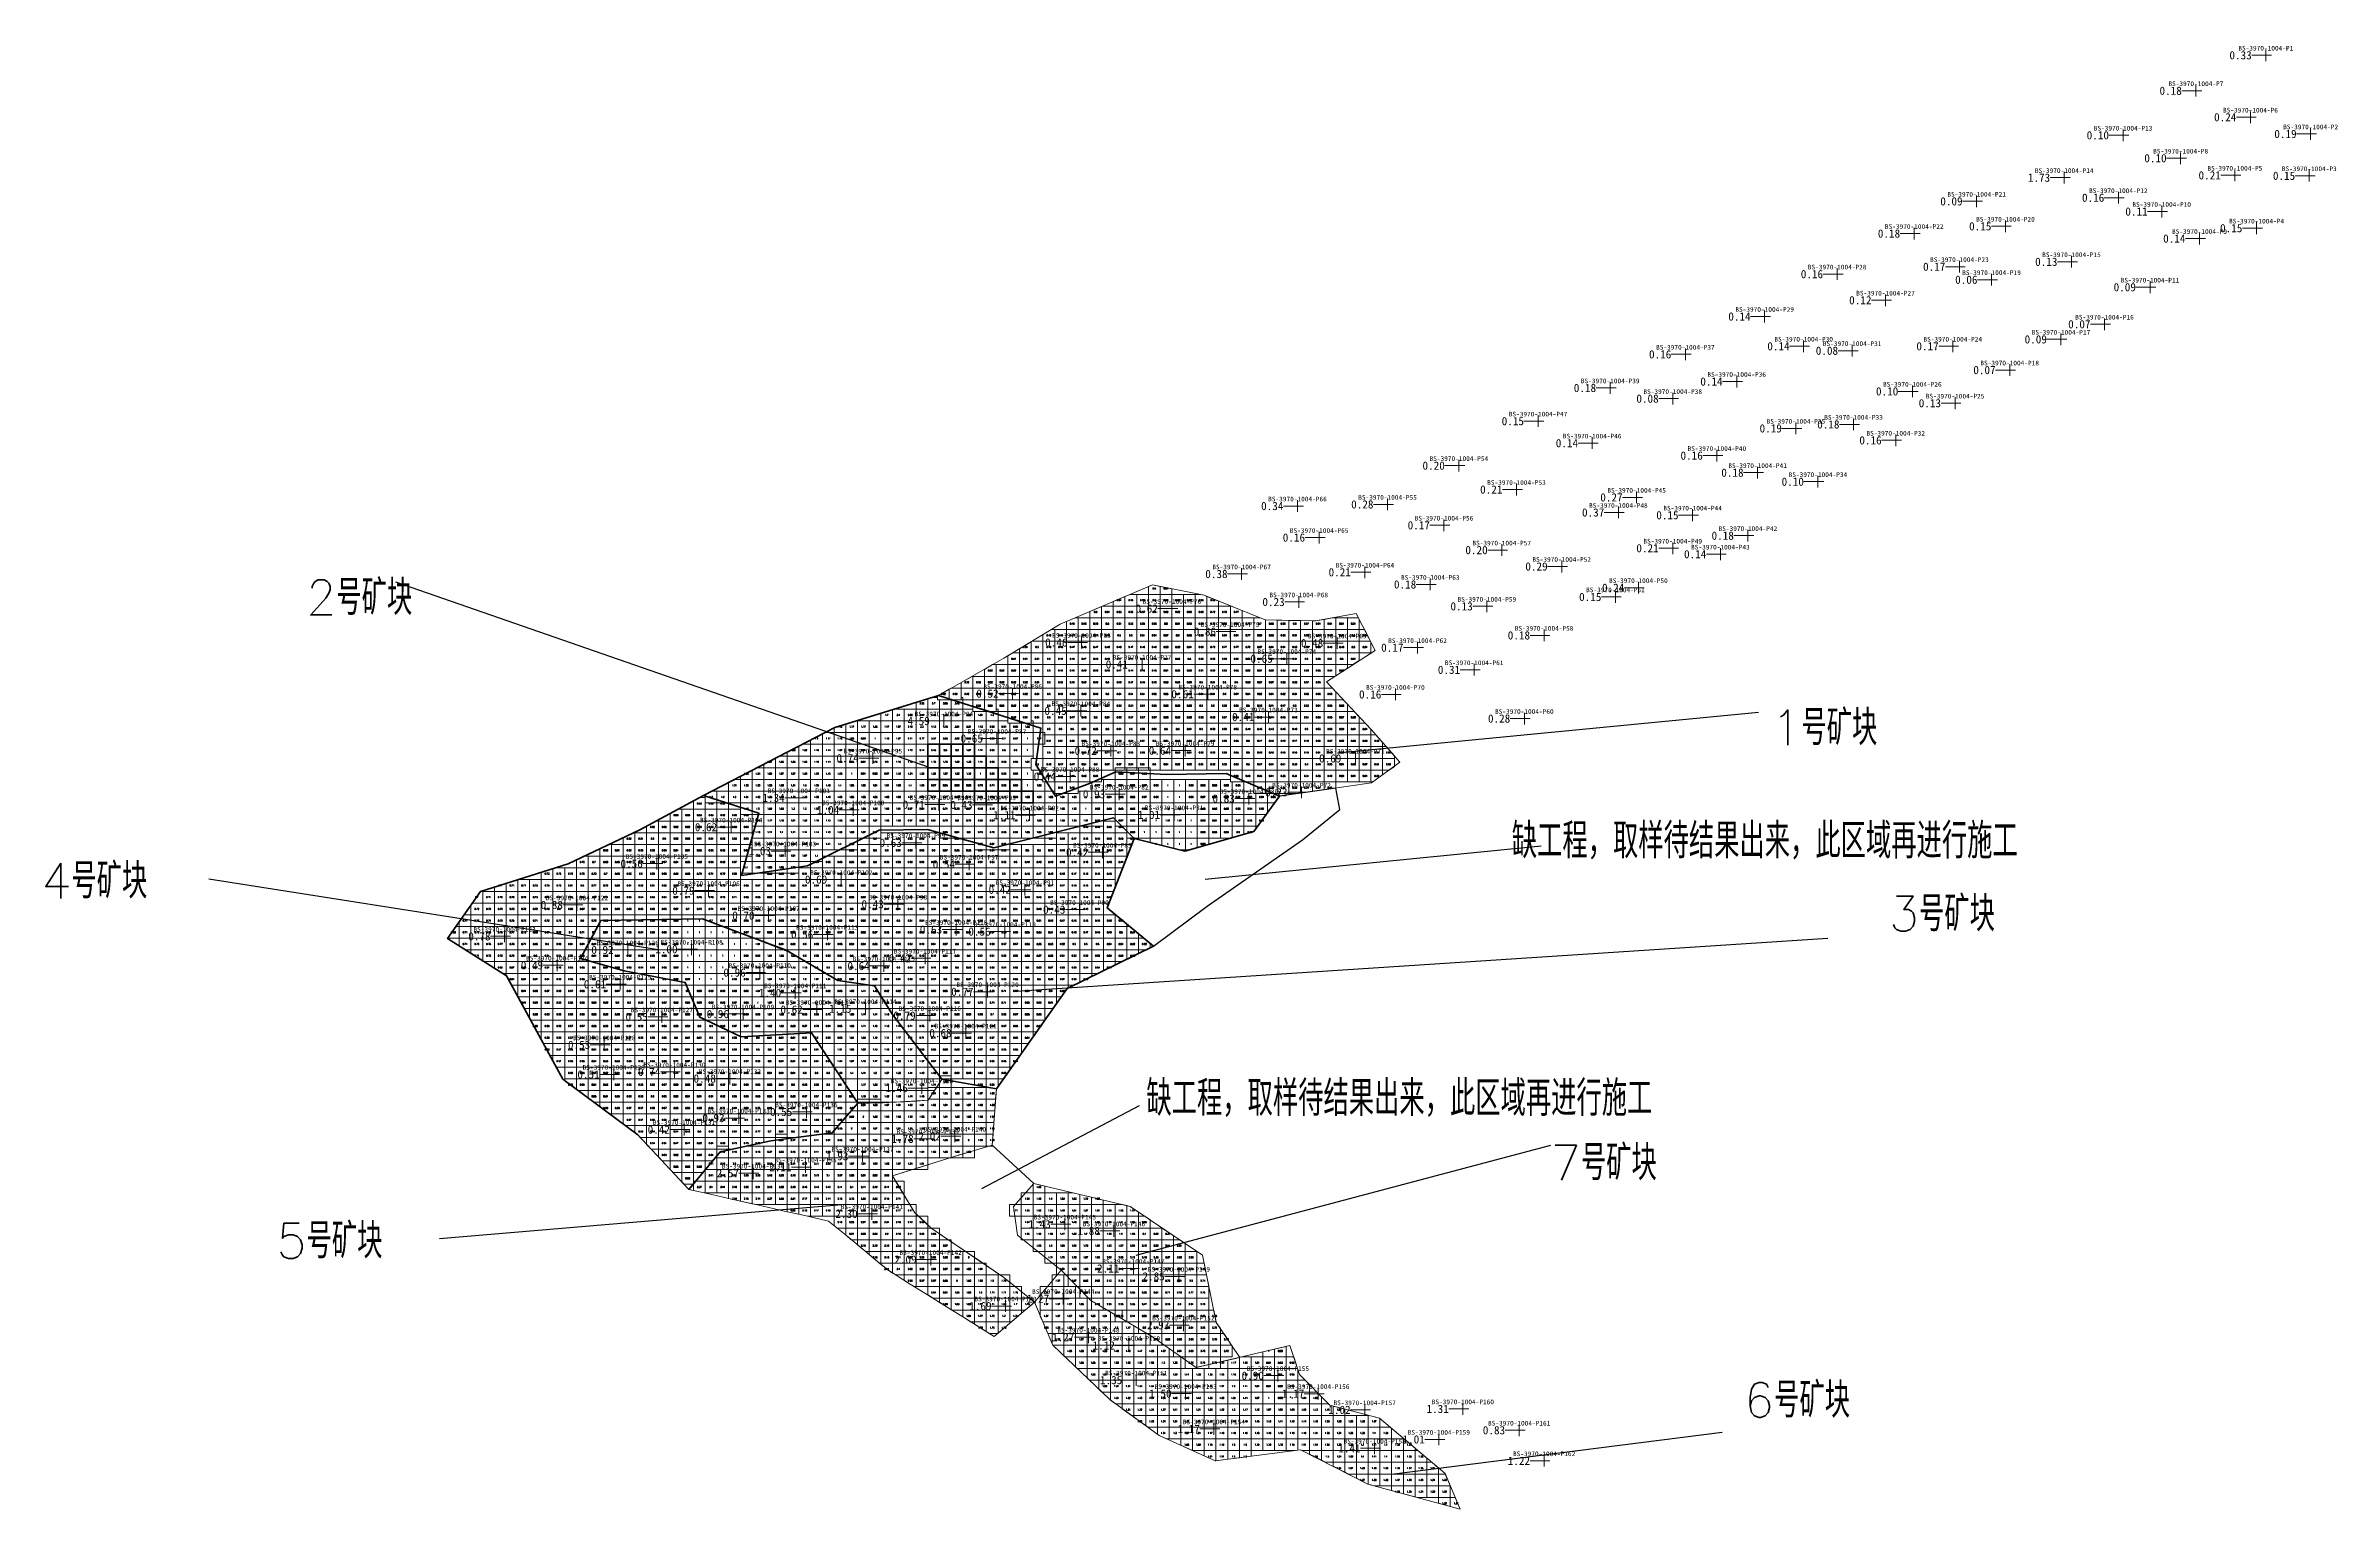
# Model space of a CAD drawing. Header units: inches. Extents: x 469761 to 469956, y 4349708 to 4349833.
import ezdxf
from ezdxf.enums import TextEntityAlignment as Align

# ---------------------------------------------------------------- set-up
doc = ezdxf.new("R2010")
doc.units = ezdxf.units.IN
doc.header["$MEASUREMENT"] = 0
for name, color, linetype, lineweight in [('1.500-3.000', 7, 'Continuous', 0), ('点', 7, 'Continuous', 0), ('爆区方格网', 7, 'Continuous', 0), ('线条', 7, 'Continuous', 0), ('钻孔', 7, 'Continuous', 0)]:
    doc.layers.add(name, color=color, linetype=linetype, lineweight=lineweight)
doc.layers.add('123', color=7, linetype='Continuous')
doc.styles.add('3dmine_textStyle_1', font='txt.shx', dxfattribs={"height": 1, "bigfont": 'gbcbig.shx'})
doc.styles.add('3dmine_textStyle_2', font='simsunb.ttf', dxfattribs={"height": 1})
doc.styles.add('Standard_Shx', font='txt.shx', dxfattribs={"bigfont": 'gbcbig.shx'})

msp = doc.modelspace()

# ---------------------------------------------------------------- hatches: boundary and pattern name
at = {"layer": '钻孔', "linetype": 'Continuous', "lineweight": 0, "true_color": 0x808080, "extrusion": (0, 1, 0)}
for points in [[(-469951.62, 3960.13), (-469950.62, 3960.13), (-469950.62, 3971.13), (-469951.62, 3971.13)], [(-469945.65, 3959.65), (-469944.65, 3959.65), (-469944.65, 3971.65), (-469945.65, 3971.65)], [(-469950.31, 3959.6), (-469949.31, 3959.6), (-469949.31, 3971.6), (-469950.31, 3971.6)], [(-469939.43, 3959.74), (-469938.43, 3959.74), (-469938.43, 3971.74), (-469939.43, 3971.74)], [(-469955.45, 3960.43), (-469954.45, 3960.43), (-469954.45, 3971.43), (-469955.45, 3971.43)], [(-469944.35, 3959.65), (-469943.35, 3959.65), (-469943.35, 3971.65), (-469944.35, 3971.65)], [(-469948.98, 3959.51), (-469947.98, 3959.51), (-469947.98, 3971.51), (-469948.98, 3971.51)], [(-469939.03, 3959.71), (-469938.03, 3959.71), (-469938.03, 3971.71), (-469939.03, 3971.71)], [(-469955.33, 3960.41), (-469954.33, 3960.41), (-469954.33, 3971.41), (-469955.33, 3971.41)], [(-469926.93, 3959.87), (-469925.93, 3959.87), (-469925.93, 3971.87), (-469926.93, 3971.87)], [(-469942.73, 3959.68), (-469941.73, 3959.68), (-469941.73, 3971.68), (-469942.73, 3971.68)], [(-469921.6, 3959.84), (-469920.6, 3959.84), (-469920.6, 3971.84), (-469921.6, 3971.84)], [(-469929.39, 3959.96), (-469928.39, 3959.96), (-469928.39, 3971.96), (-469929.39, 3971.96)], [(-469945.96, 3959.58), (-469944.96, 3959.58), (-469944.96, 3971.58), (-469945.96, 3971.58)], [(-469950.83, 3960.27), (-469949.83, 3960.27), (-469949.83, 3971.27), (-469950.83, 3971.27)], [(-469925.46, 3959.81), (-469924.46, 3959.81), (-469924.46, 3971.81), (-469925.46, 3971.81)], [(-469935.03, 3959.72), (-469934.03, 3959.72), (-469934.03, 3971.72), (-469935.03, 3971.72)], [(-469915.02, 3959.6), (-469914.02, 3959.6), (-469914.02, 3971.6), (-469915.02, 3971.6)], [(-469928.2, 3959.75), (-469927.2, 3959.75), (-469927.2, 3971.75), (-469928.2, 3971.75)], [(-469941.73, 3959.51), (-469940.73, 3959.51), (-469940.73, 3971.51), (-469941.73, 3971.51)], [(-469919.15, 3959.68), (-469918.15, 3959.68), (-469918.15, 3971.68), (-469919.15, 3971.68)], [(-469908.83, 3959.66), (-469907.83, 3959.66), (-469907.83, 3971.66), (-469908.83, 3971.66)], [(-469937.85, 3959.56), (-469936.85, 3959.56), (-469936.85, 3971.56), (-469937.85, 3971.56)], [(-469902.06, 3960.22), (-469901.06, 3960.22), (-469901.06, 3972.22), (-469902.06, 3972.22)], [(-469912.16, 3959.57), (-469911.16, 3959.57), (-469911.16, 3971.57), (-469912.16, 3971.57)], [(-469916.3, 3959.61), (-469915.3, 3959.61), (-469915.3, 3971.61), (-469916.3, 3971.61)], [(-469924.89, 3959.75), (-469923.89, 3959.75), (-469923.89, 3971.75), (-469924.89, 3971.75)], [(-469934.13, 3959.61), (-469933.13, 3959.61), (-469933.13, 3971.61), (-469934.13, 3971.61)], [(-469906.44, 3959.9), (-469905.44, 3959.9), (-469905.44, 3971.9), (-469906.44, 3971.9)], [(-469929.75, 3959.66), (-469928.75, 3959.66), (-469928.75, 3971.66), (-469929.75, 3971.66)], [(-469895.64, 3960.43), (-469894.64, 3960.43), (-469894.64, 3972.43), (-469895.64, 3972.43)], [(-469900.98, 3960.34), (-469899.98, 3960.34), (-469899.98, 3972.34), (-469900.98, 3972.34)], [(-469921.44, 3959.64), (-469920.44, 3959.64), (-469920.44, 3971.64), (-469921.44, 3971.64)], [(-469925.09, 3959.56), (-469924.09, 3959.56), (-469924.09, 3971.56), (-469925.09, 3971.56)], [(-469889.48, 3960.21), (-469888.48, 3960.21), (-469888.48, 3972.21), (-469889.48, 3972.21)], [(-469916.42, 3959.68), (-469915.42, 3959.68), (-469915.42, 3971.68), (-469916.42, 3971.68)], [(-469894.1, 3960.43), (-469893.1, 3960.43), (-469893.1, 3972.43), (-469894.1, 3972.43)], [(-469911.5, 3959.85), (-469910.5, 3959.85), (-469910.5, 3971.85), (-469911.5, 3971.85)], [(-469920.02, 3959.7), (-469919.02, 3959.7), (-469919.02, 3971.7), (-469920.02, 3971.7)], [(-469882.72, 3960.12), (-469881.72, 3960.12), (-469881.72, 3972.12), (-469882.72, 3972.12)], [(-469904.75, 3960.14), (-469903.75, 3960.14), (-469903.75, 3972.14), (-469904.75, 3972.14)], [(-469908.23, 3960.07), (-469907.23, 3960.07), (-469907.23, 3972.07), (-469908.23, 3972.07)], [(-469887.64, 3960.01), (-469886.64, 3960.01), (-469886.64, 3972.01), (-469887.64, 3972.01)], [(-469913.38, 3960.05), (-469912.38, 3960.05), (-469912.38, 3972.05), (-469913.38, 3972.05)], [(-469868.94, 3959.96), (-469867.94, 3959.96), (-469867.94, 3971.96), (-469868.94, 3971.96)], [(-469876.63, 3959.81), (-469875.63, 3959.81), (-469875.63, 3971.81), (-469876.63, 3971.81)], [(-469896.34, 3959.6), (-469895.34, 3959.6), (-469895.34, 3972.6), (-469896.34, 3972.6)], [(-469897.9, 3959.55), (-469896.9, 3959.55), (-469896.9, 3972.55), (-469897.9, 3972.55)], [(-469902.68, 3959.51), (-469901.68, 3959.51), (-469901.68, 3972.51), (-469902.68, 3972.51)], [(-469870.79, 3959.92), (-469869.79, 3959.92), (-469869.79, 3971.92), (-469870.79, 3971.92)], [(-469881.45, 3959.77), (-469880.45, 3959.77), (-469880.45, 3971.77), (-469881.45, 3971.77)], [(-469907.4, 3960.18), (-469906.4, 3960.18), (-469906.4, 3972.18), (-469907.4, 3972.18)], [(-469886.38, 3960.02), (-469885.38, 3960.02), (-469885.38, 3972.02), (-469886.38, 3972.02)], [(-469900.98, 3959.79), (-469899.98, 3959.79), (-469899.98, 3972.79), (-469900.98, 3972.79)], [(-469905.05, 3960.43), (-469904.05, 3960.43), (-469904.05, 3972.43), (-469905.05, 3972.43)], [(-469864.17, 3959.97), (-469863.17, 3959.97), (-469863.17, 3971.97), (-469864.17, 3971.97)], [(-469874.7, 3960.01), (-469873.7, 3960.01), (-469873.7, 3972.01), (-469874.7, 3972.01)], [(-469880.28, 3959.79), (-469879.28, 3959.79), (-469879.28, 3971.79), (-469880.28, 3971.79)], [(-469891.5, 3959.58), (-469890.5, 3959.58), (-469890.5, 3972.58), (-469891.5, 3972.58)], [(-469869.05, 3960), (-469868.05, 3960), (-469868.05, 3972), (-469869.05, 3972)], [(-469885.11, 3960.04), (-469884.11, 3960.04), (-469884.11, 3972.04), (-469885.11, 3972.04)], [(-469896.09, 3959.53), (-469895.09, 3959.53), (-469895.09, 3972.53), (-469896.09, 3972.53)], [(-469898.05, 3959.74), (-469897.05, 3959.74), (-469897.05, 3972.74), (-469898.05, 3972.74)], [(-469872.34, 3960.15), (-469871.34, 3960.15), (-469871.34, 3972.15), (-469872.34, 3972.15)], [(-469879.19, 3960.08), (-469878.19, 3960.08), (-469878.19, 3972.08), (-469879.19, 3972.08)], [(-469890, 3960.17), (-469889, 3960.17), (-469889, 3972.17), (-469890, 3972.17)], [(-469884.03, 3959.98), (-469883.03, 3959.98), (-469883.03, 3971.98), (-469884.03, 3971.98)], [(-469877.3, 3959.96), (-469876.3, 3959.96), (-469876.3, 3971.96), (-469877.3, 3971.96)], [(-469850.44, 3960.26), (-469849.44, 3960.26), (-469849.44, 3972.26), (-469850.44, 3972.26)], [(-469866.46, 3960.12), (-469865.46, 3960.12), (-469865.46, 3972.12), (-469866.46, 3972.12)], [(-469888.31, 3960.3), (-469887.31, 3960.3), (-469887.31, 3972.3), (-469888.31, 3972.3)], [(-469849.52, 3960.21), (-469848.52, 3960.21), (-469848.52, 3972.21), (-469849.52, 3972.21)], [(-469869.29, 3960.31), (-469868.29, 3960.31), (-469868.29, 3972.31), (-469869.29, 3972.31)], [(-469842.4, 3960.49), (-469841.4, 3960.49), (-469841.4, 3972.49), (-469842.4, 3972.49)], [(-469852.28, 3960.31), (-469851.28, 3960.31), (-469851.28, 3972.31), (-469852.28, 3972.31)], [(-469834.82, 3959.75), (-469833.82, 3959.75), (-469833.82, 3972.75), (-469834.82, 3972.75)], [(-469845.67, 3959.57), (-469844.67, 3959.57), (-469844.67, 3972.57), (-469845.67, 3972.57)], [(-469850.32, 3960.4), (-469849.32, 3960.4), (-469849.32, 3972.4), (-469850.32, 3972.4)], [(-469805.73, 3960.36), (-469804.73, 3960.36), (-469804.73, 3971.36), (-469805.73, 3971.36)], [(-469837.14, 3960.41), (-469836.14, 3960.41), (-469836.14, 3972.41), (-469837.14, 3972.41)], [(-469820.48, 3960.14), (-469819.48, 3960.14), (-469819.48, 3970.14), (-469820.48, 3970.14)], [(-469816.56, 3959.87), (-469815.56, 3959.87), (-469815.56, 3969.87), (-469816.56, 3969.87)]]:
    msp.add_hatch(color=8, dxfattribs=at).paths.add_polyline_path(points, flags=0)
at = {"layer": '钻孔', "linetype": 'Continuous', "lineweight": 0, "true_color": 0xff0000, "extrusion": (0, 1, 0)}
for points in [[(-469934.41, 3960.03), (-469933.41, 3960.03), (-469933.41, 3972.03), (-469934.41, 3972.03)], [(-469839.69, 3959.73), (-469838.69, 3959.73), (-469838.69, 3970.73), (-469839.69, 3970.73)], [(-469831.8, 3959.67), (-469830.8, 3959.67), (-469830.8, 3970.67), (-469831.8, 3970.67)], [(-469837.37, 3959.97), (-469836.37, 3959.97), (-469836.37, 3970.97), (-469837.37, 3970.97)], [(-469822.45, 3959.89), (-469821.45, 3959.89), (-469821.45, 3969.89), (-469822.45, 3969.89)], [(-469826.94, 3960.14), (-469825.94, 3960.14), (-469825.94, 3970.14), (-469826.94, 3970.14)], [(-469832.59, 3960.14), (-469831.59, 3960.14), (-469831.59, 3970.14), (-469832.59, 3970.14)], [(-469853.27, 3960.06), (-469852.27, 3960.06), (-469852.27, 3970.06), (-469853.27, 3970.06)], [(-469837.62, 3960.15), (-469836.62, 3960.15), (-469836.62, 3969.15), (-469837.62, 3969.15)], [(-469854.93, 3960.14), (-469853.93, 3960.14), (-469853.93, 3970.14), (-469854.93, 3970.14)], [(-469858.81, 3960.02), (-469857.81, 3960.02), (-469857.81, 3970.02), (-469858.81, 3970.02)], [(-469844.02, 3960.45), (-469843.02, 3960.45), (-469843.02, 3970.45), (-469844.02, 3970.45)], [(-469859.2, 3960.35), (-469858.2, 3960.35), (-469858.2, 3970.35), (-469859.2, 3970.35)], [(-469859.39, 3960.43), (-469858.39, 3960.43), (-469858.39, 3970.43), (-469859.39, 3970.43)]]:
    msp.add_hatch(color=1, dxfattribs=at).paths.add_polyline_path(points, flags=0)
at = {"layer": '钻孔', "linetype": 'Continuous', "lineweight": 0, "extrusion": (0, 1, 0)}
for points in [[(-469858.22, 3960.09), (-469857.22, 3960.09), (-469857.22, 3972.09), (-469858.22, 3972.09)], [(-469850.5, 3960.19), (-469849.5, 3960.19), (-469849.5, 3972.19), (-469850.5, 3972.19)], [(-469855.67, 3960.19), (-469854.67, 3960.19), (-469854.67, 3972.19), (-469855.67, 3972.19)], [(-469844.62, 3960.25), (-469843.62, 3960.25), (-469843.62, 3972.25), (-469844.62, 3972.25)]]:
    msp.add_hatch(color=4, dxfattribs=at).paths.add_polyline_path(points, flags=0)
at = {"layer": '钻孔', "linetype": 'Continuous', "lineweight": 0, "true_color": 0x00ffff, "extrusion": (0, 1, 0)}
for points in [[(-469863.19, 3960.18), (-469862.19, 3960.18), (-469862.19, 3972.18), (-469863.19, 3972.18)], [(-469868.03, 3960.08), (-469867.03, 3960.08), (-469867.03, 3972.08), (-469868.03, 3972.08)], [(-469861.28, 3959.52), (-469860.28, 3959.52), (-469860.28, 3972.52), (-469861.28, 3972.52)], [(-469843.28, 3959.6), (-469842.28, 3959.6), (-469842.28, 3972.6), (-469843.28, 3972.6)], [(-469832.68, 3959.85), (-469831.68, 3959.85), (-469831.68, 3972.85), (-469832.68, 3972.85)], [(-469853.01, 3960.48), (-469852.01, 3960.48), (-469852.01, 3972.48), (-469853.01, 3972.48)], [(-469859.35, 3960.39), (-469858.35, 3960.39), (-469858.35, 3972.39), (-469859.35, 3972.39)], [(-469873.89, 3960.15), (-469872.89, 3960.15), (-469872.89, 3972.15), (-469873.89, 3972.15)], [(-469838.33, 3959.82), (-469837.33, 3959.82), (-469837.33, 3972.82), (-469838.33, 3972.82)], [(-469853.72, 3960.34), (-469852.72, 3960.34), (-469852.72, 3972.34), (-469853.72, 3972.34)], [(-469864.79, 3959.94), (-469863.79, 3959.94), (-469863.79, 3972.94), (-469864.79, 3972.94)], [(-469820.59, 3960.29), (-469819.59, 3960.29), (-469819.59, 3973.29), (-469820.59, 3973.29)], [(-469836.36, 3959.76), (-469835.36, 3959.76), (-469835.36, 3972.76), (-469836.36, 3972.76)], [(-469814.24, 3960.45), (-469813.24, 3960.45), (-469813.24, 3973.45), (-469814.24, 3973.45)], [(-469829.99, 3960.01), (-469828.99, 3960.01), (-469828.99, 3973.01), (-469829.99, 3973.01)], [(-469840.9, 3959.86), (-469839.9, 3959.86), (-469839.9, 3972.86), (-469840.9, 3972.86)], [(-469807.42, 3960.23), (-469806.42, 3960.23), (-469806.42, 3972.23), (-469807.42, 3972.23)], [(-469818.66, 3959.59), (-469817.66, 3959.59), (-469817.66, 3973.59), (-469818.66, 3973.59)], [(-469823.78, 3959.58), (-469822.78, 3959.58), (-469822.78, 3973.58), (-469823.78, 3973.58)], [(-469839.8, 3959.6), (-469838.8, 3959.6), (-469838.8, 3972.6), (-469839.8, 3972.6)], [(-469801.24, 3959.56), (-469800.24, 3959.56), (-469800.24, 3972.56), (-469801.24, 3972.56)], [(-469811.75, 3960.49), (-469810.75, 3960.49), (-469810.75, 3971.49), (-469811.75, 3971.49)], [(-469828.8, 3960.12), (-469827.8, 3960.12), (-469827.8, 3973.12), (-469828.8, 3973.12)], [(-469843.94, 3960.33), (-469842.94, 3960.33), (-469842.94, 3972.33), (-469843.94, 3972.33)], [(-469823.03, 3959.58), (-469822.03, 3959.58), (-469822.03, 3973.58), (-469823.03, 3973.58)], [(-469833.62, 3960.09), (-469832.62, 3960.09), (-469832.62, 3973.09), (-469833.62, 3973.09)], [(-469811.11, 3959.69), (-469810.11, 3959.69), (-469810.11, 3970.69), (-469811.11, 3970.69)], [(-469842.48, 3960.38), (-469841.48, 3960.38), (-469841.48, 3972.38), (-469842.48, 3972.38)], [(-469814.67, 3960.36), (-469813.67, 3960.36), (-469813.67, 3970.36), (-469814.67, 3970.36)], [(-469821.6, 3960), (-469820.6, 3960), (-469820.6, 3974), (-469821.6, 3974)], [(-469827.9, 3960.09), (-469826.9, 3960.09), (-469826.9, 3973.09), (-469827.9, 3973.09)], [(-469837.54, 3959.97), (-469836.54, 3959.97), (-469836.54, 3972.97), (-469837.54, 3972.97)], [(-469809.75, 3960.21), (-469808.75, 3960.21), (-469808.75, 3970.21), (-469809.75, 3970.21)], [(-469840.61, 3960.49), (-469839.61, 3960.49), (-469839.61, 3972.49), (-469840.61, 3972.49)], [(-469810.56, 3960.09), (-469809.56, 3960.09), (-469809.56, 3970.09), (-469810.56, 3970.09)], [(-469815.74, 3959.98), (-469814.74, 3959.98), (-469814.74, 3969.98), (-469815.74, 3969.98)], [(-469827.01, 3960.21), (-469826.01, 3960.21), (-469826.01, 3970.21), (-469827.01, 3970.21)], [(-469821.23, 3959.72), (-469820.23, 3959.72), (-469820.23, 3969.72), (-469821.23, 3969.72)], [(-469867.27, 3959.91), (-469866.27, 3959.91), (-469866.27, 3969.91), (-469867.27, 3969.91)], [(-469887.87, 3960.28), (-469886.87, 3960.28), (-469886.87, 3968.28), (-469887.87, 3968.28)]]:
    msp.add_hatch(color=4, dxfattribs=at).paths.add_polyline_path(points, flags=0)
at = {"layer": '钻孔', "linetype": 'Continuous', "lineweight": 0, "true_color": 0xff80ff, "extrusion": (0, 1, 0)}
msp.add_hatch(color=211, dxfattribs=at).paths.add_polyline_path([(-469838.75, 3959.52), (-469837.75, 3959.52), (-469837.75, 3972.52), (-469838.75, 3972.52)], flags=0)
at = {"layer": '钻孔', "linetype": 'Continuous', "lineweight": 0, "true_color": 0x0000ff, "extrusion": (0, 1, 0)}
for points in [[(-469826.36, 3960.04), (-469825.36, 3960.04), (-469825.36, 3973.04), (-469826.36, 3973.04)], [(-469831.01, 3959.95), (-469830.01, 3959.95), (-469830.01, 3972.95), (-469831.01, 3972.95)], [(-469846.07, 3960.43), (-469845.07, 3960.43), (-469845.07, 3972.43), (-469846.07, 3972.43)], [(-469858.41, 3960.26), (-469857.41, 3960.26), (-469857.41, 3972.26), (-469858.41, 3972.26)], [(-469825.19, 3960.15), (-469824.19, 3960.15), (-469824.19, 3973.15), (-469825.19, 3973.15)], [(-469817.21, 3960.34), (-469816.21, 3960.34), (-469816.21, 3973.34), (-469817.21, 3973.34)], [(-469826.06, 3960.29), (-469825.06, 3960.29), (-469825.06, 3973.29), (-469826.06, 3973.29)], [(-469832.05, 3959.78), (-469831.05, 3959.78), (-469831.05, 3972.78), (-469832.05, 3972.78)], [(-469836.87, 3959.96), (-469835.87, 3959.96), (-469835.87, 3969.96), (-469836.87, 3969.96)], [(-469849.08, 3960.1), (-469848.08, 3960.1), (-469848.08, 3971.1), (-469849.08, 3971.1)], [(-469848.94, 3960.34), (-469847.94, 3960.34), (-469847.94, 3970.34), (-469848.94, 3970.34)], [(-469851.09, 3959.98), (-469850.09, 3959.98), (-469850.09, 3970.98), (-469851.09, 3970.98)], [(-469854.55, 3959.53), (-469853.55, 3959.53), (-469853.55, 3970.53), (-469854.55, 3970.53)], [(-469855.18, 3960.48), (-469854.18, 3960.48), (-469854.18, 3970.48), (-469855.18, 3970.48)], [(-469870.72, 3960.31), (-469869.72, 3960.31), (-469869.72, 3969.31), (-469870.72, 3969.31)], [(-469874.68, 3959.65), (-469873.68, 3959.65), (-469873.68, 3968.65), (-469874.68, 3968.65)], [(-469883.06, 3960.44), (-469882.06, 3960.44), (-469882.06, 3968.44), (-469883.06, 3968.44)], [(-469861.8, 3959.88), (-469860.8, 3959.88), (-469860.8, 3969.88), (-469861.8, 3969.88)], [(-469875.53, 3960.32), (-469874.53, 3960.32), (-469874.53, 3969.32), (-469875.53, 3969.32)], [(-469881.01, 3959.86), (-469880.01, 3959.86), (-469880.01, 3968.86), (-469881.01, 3968.86)], [(-469890, 3959.65), (-469889, 3959.65), (-469889, 3968.65), (-469890, 3968.65)]]:
    msp.add_hatch(color=5, dxfattribs=at).paths.add_polyline_path(points, flags=0)

# ---------------------------------------------------------------- linework, layer by layer
for p, q in [((469836.44, 4349771.74), (469790.94, 4349787.54)), ((469871.36, 4349772.95), (469907.31, 4349776.43)), ((469813.37, 4349756.14, 3969.96), (469775, 4349762.19)), ((469843.91, 4349752.63), (469913.21, 4349757.14)), ((469840.99, 4349735.77), (469854.44, 4349742.85)), ((469854.16, 4349730.08), (469889.57, 4349739.48)), ((469829.37, 4349734.4, 3970.45), (469794.68, 4349731.47)), ((469875.98, 4349711.4, 3969.32), (469904.2, 4349714.97))]:
    msp.add_line(p, q)
at = {"color": 4, "linetype": 'Continuous', "lineweight": 0, "elevation": 1987.3}
msp.add_lwpolyline([(469837.3, 4349777.87), (469842.88, 4349781.03), (469847.68, 4349783.94), (469855.55, 4349787.29), (469859.96, 4349786.42), (469865.19, 4349784.32), (469869.49, 4349784.22), (469872.96, 4349784.86), (469874.58, 4349781.71), (469870.41, 4349779.03), (469874.26, 4349774.92), (469876.69, 4349772.16), (469874.27, 4349770.41), (469866.41, 4349769.25), (469861.84, 4349771.21), (469856.75, 4349771.1), (469852.44, 4349771.33), (469850.17, 4349770.34), (469847.29, 4349769.25), (469845.59, 4349771.97), (469846.04, 4349775.08), (469840.74, 4349776.81), (469837.3, 4349777.87), (469837.3, 4349777.87)], dxfattribs=at)
at = {"color": 5, "linetype": 'Continuous', "lineweight": 50, "elevation": 1987.3}
for points in [[(469817.21, 4349769.31), (469828.45, 4349775.13), (469837.3, 4349777.87), (469846.04, 4349775.08), (469845.59, 4349771.97), (469847.29, 4349769.25), (469850.17, 4349770.34), (469852.44, 4349771.33), (469856.75, 4349771.1), (469861.84, 4349771.21), (469866.41, 4349769.25), (469864.21, 4349766.26), (469858.32, 4349764.57), (469853.99, 4349765.65), (469852.24, 4349767.4), (469842, 4349764.84), (469836.36, 4349766.41), (469832.23, 4349766.36), (469826.1, 4349763.33), (469820.48, 4349762.49), (469821.96, 4349767.8), (469817.21, 4349769.31), (469817.21, 4349769.31)], [(469818.64, 4349738.89), (469815.98, 4349735.69), (469817.36, 4349737.36), (469818.64, 4349738.89), (469821.02, 4349739.42), (469818.64, 4349738.89), (469822.98, 4349739.85), (469826.22, 4349740.27), (469828.2, 4349740.53), (469830.41, 4349743.05), (469826.45, 4349749.06), (469820.43, 4349748.72), (469816.9, 4349750.39), (469815.66, 4349753.37), (469810.45, 4349754.36), (469806.71, 4349755.4), (469808.47, 4349758.64), (469817.13, 4349758.8), (469824.27, 4349756.12), (469828.7, 4349753.53), (469831.83, 4349753.07), (469833.36, 4349750.62), (469837.58, 4349745.1), (469842.23, 4349744.29), (469848.28, 4349752.86), (469855.66, 4349756.45), (469851.68, 4349759.72), (469853.99, 4349765.65), (469852.24, 4349767.4), (469842, 4349764.84), (469836.36, 4349766.41), (469832.23, 4349766.36), (469826.1, 4349763.33), (469820.48, 4349762.49), (469821.96, 4349767.8), (469817.21, 4349769.31), (469811.8, 4349766.38), (469805.67, 4349763.48), (469798.18, 4349761.12), (469795.37, 4349757.1), (469800.41, 4349753.92), (469805.2, 4349745.12), (469811.61, 4349740.35), (469815.98, 4349735.69), (469818.64, 4349738.89), (469821.02, 4349739.42), (469818.64, 4349738.89), (469815.98, 4349735.69), (469818.64, 4349738.89)]]:
    msp.add_lwpolyline(points, dxfattribs=at)
at = {"color": 5, "linetype": 'Continuous', "lineweight": 0, "elevation": 1987.3}
msp.add_lwpolyline([(469808.47, 4349758.64), (469806.71, 4349755.4), (469810.45, 4349754.36), (469815.66, 4349753.37), (469816.9, 4349750.39), (469820.43, 4349748.72), (469826.45, 4349749.06), (469830.41, 4349743.05), (469833.54, 4349743.13), (469836.4, 4349743.3), (469837.58, 4349745.1), (469833.36, 4349750.62), (469831.83, 4349753.07), (469828.7, 4349753.53), (469824.55, 4349755.96), (469819.32, 4349757.98), (469817.13, 4349758.8), (469808.47, 4349758.64), (469808.47, 4349758.64)], dxfattribs=at)
at = {"color": 7, "linetype": 'Continuous', "lineweight": 0}
for points, elevation in [([(469839.65, 4349747.93), (469839.65, 4349747.93)], 1992.43), ([(469841.49, 4349739.35), (469838.55, 4349738.48), (469833.36, 4349736.85), (469835.28, 4349733.71), (469836.65, 4349732.39), (469842.87, 4349728.19), (469845.48, 4349726.06), (469847.77, 4349728.8), (469844.03, 4349731.79), (469843.7, 4349734.24), (469845.43, 4349736.19), (469845.43, 4349736.19), (469841.88, 4349739.47), (469841.49, 4349739.35)], 3709.86), ([(469859.29, 4349720.49), (469855.47, 4349723.16), (469850.3, 4349726.22), (469847.77, 4349728.8), (469845.48, 4349726.06)], 1987.3)]:
    msp.add_lwpolyline(points, dxfattribs=dict(at, elevation=elevation))
at = {"color": 1, "linetype": 'Continuous', "lineweight": 0, "true_color": 0xff0000, "elevation": 3972.43}
msp.add_lwpolyline([(469845.43, 4349736.19), (469845.43, 4349736.19), (469853.65, 4349734.25), (469859.82, 4349730.09), (469861.01, 4349724.33), (469863.02, 4349721.36), (469859.29, 4349720.49), (469855.47, 4349723.16), (469850.3, 4349726.22), (469847.77, 4349728.8), (469844.03, 4349731.79), (469843.7, 4349734.24), (469845.43, 4349736.19)], dxfattribs=at)
at = {"color": 5, "linetype": 'Continuous', "lineweight": 0}
msp.add_lwpolyline([(469881.83, 4349708.4), (469873.96, 4349710.54), (469868.21, 4349713.48), (469860.92, 4349712.52), (469856.14, 4349714.69), (469851.91, 4349717.75), (469847.05, 4349722.39), (469845.48, 4349726.06), (469847.77, 4349728.8), (469850.3, 4349726.22), (469855.47, 4349723.16), (469859.29, 4349720.49), (469867.3, 4349722.36), (469868.11, 4349719.89), (469870.69, 4349717.27), (469874.94, 4349716.17), (469880.54, 4349711.44), (469881.83, 4349708.4), (469881.83, 4349708.4)], dxfattribs=at)
at = {"layer": '1.500-3.000', "color": 1, "linetype": 'Continuous', "lineweight": 0, "true_color": 0xff0000}
msp.add_lwpolyline([(469842.23, 4349744.29), (469841.88, 4349739.47), (469838.55, 4349738.48), (469834.17, 4349737.1), (469833.36, 4349736.85), (469833.6, 4349736.46), (469835.28, 4349733.71), (469835.52, 4349733.48), (469836.65, 4349732.39), (469839.56, 4349730.43), (469840.92, 4349729.5), (469841.21, 4349729.31), (469842.87, 4349728.19), (469845.48, 4349726.06), (469843.56, 4349724.43), (469842.03, 4349723.14), (469839.73, 4349724.58), (469838.39, 4349725.42), (469838.04, 4349725.64), (469836.34, 4349726.7), (469834.65, 4349727.76), (469832.95, 4349728.82), (469832.31, 4349729.35), (469830.99, 4349730.44), (469829.45, 4349731.72), (469827.91, 4349732.99), (469827.06, 4349733.18), (469825.73, 4349733.49), (469824.1, 4349733.85), (469823.78, 4349733.93), (469821.83, 4349734.37), (469819.88, 4349734.81), (469817.93, 4349735.25), (469815.98, 4349735.69), (469817.36, 4349737.36), (469818.64, 4349738.89), (469821.02, 4349739.42), (469822.98, 4349739.85), (469823.4, 4349739.9), (469826.22, 4349740.27), (469827.9, 4349740.5), (469828.2, 4349740.53), (469830.41, 4349743.05), (469832.56, 4349743.1), (469833.54, 4349743.13), (469836.4, 4349743.3), (469837.14, 4349744.42), (469837.58, 4349745.1), (469842.23, 4349744.29)], dxfattribs=at)
at = {"layer": '123'}
msp.add_line((469860.06, 4349762.17), (469888.75, 4349765.03), dxfattribs=at)
at = {"layer": '123', "elevation": 1987.3}
msp.add_lwpolyline([(469851.68, 4349759.72), (469855.66, 4349756.45), (469860.24, 4349759.88), (469868.36, 4349765.53), (469871.56, 4349768.13), (469871.21, 4349769.96), (469869.21, 4349769.67), (469866.41, 4349769.25), (469864.21, 4349766.26), (469858.32, 4349764.57), (469853.99, 4349765.65), (469851.68, 4349759.72)], close=True, dxfattribs=at)
at = {"layer": '点', "color": 138, "linetype": 'Continuous', "lineweight": 0, "true_color": 0x004c4c}
for points, elevation in [([(469951.12, 4349832.51), (469950.12, 4349832.51)], 3971.13), ([(469950.62, 4349832.01), (469950.62, 4349833.01)], 3971.13), ([(469945.15, 4349829.48), (469944.15, 4349829.48)], 3971.65), ([(469944.65, 4349828.98), (469944.65, 4349829.98)], 3971.65), ([(469938.43, 4349825.18), (469938.43, 4349826.18)], 3971.74), ([(469949.81, 4349827.22), (469948.81, 4349827.22)], 3971.6), ([(469949.31, 4349826.72), (469949.31, 4349827.72)], 3971.6), ([(469954.45, 4349825.29), (469954.45, 4349826.29)], 3971.43), ([(469938.93, 4349825.68), (469937.93, 4349825.68)], 3971.74), ([(469943.35, 4349823.22), (469943.35, 4349824.22)], 3971.65), ([(469954.95, 4349825.79), (469953.95, 4349825.79)], 3971.43), ([(469933.41, 4349821.56), (469933.41, 4349822.56)], 3972.03), ([(469943.85, 4349823.72), (469942.85, 4349823.72)], 3971.65), ([(469948.48, 4349822.26), (469947.48, 4349822.26)], 3971.51), ([(469947.98, 4349821.76), (469947.98, 4349822.76)], 3971.51), ([(469954.33, 4349821.72), (469954.33, 4349822.72)], 3971.41), ([(469925.93, 4349819.54), (469925.93, 4349820.54)], 3971.87), ([(469933.91, 4349822.06), (469932.91, 4349822.06)], 3972.03), ([(469938.53, 4349820.35), (469937.53, 4349820.35)], 3971.71), ([(469938.03, 4349819.85), (469938.03, 4349820.85)], 3971.71), ([(469954.83, 4349822.22), (469953.83, 4349822.22)], 3971.41), ([(469926.43, 4349820.04), (469925.43, 4349820.04)], 3971.87), ([(469928.39, 4349817.41), (469928.39, 4349818.41)], 3971.96), ([(469942.23, 4349819.17), (469941.23, 4349819.17)], 3971.68), ([(469941.73, 4349818.67), (469941.73, 4349819.67)], 3971.68), ([(469921.1, 4349817.29), (469920.1, 4349817.29)], 3971.84), ([(469920.6, 4349816.79), (469920.6, 4349817.79)], 3971.84), ([(469928.89, 4349817.91), (469927.89, 4349817.91)], 3971.96), ([(469945.46, 4349816.86), (469944.46, 4349816.86)], 3971.58), ([(469944.96, 4349816.36), (469944.96, 4349817.36)], 3971.58), ([(469950.33, 4349817.75), (469949.33, 4349817.75)], 3971.27), ([(469949.83, 4349817.25), (469949.83, 4349818.25)], 3971.27), ([(469924.96, 4349814.46), (469923.96, 4349814.46)], 3971.81), ([(469924.46, 4349813.96), (469924.46, 4349814.96)], 3971.81), ([(469934.53, 4349814.88), (469933.53, 4349814.88)], 3971.72), ([(469934.03, 4349814.38), (469934.03, 4349815.38)], 3971.72), ([(469914.52, 4349813.83), (469913.52, 4349813.83)], 3971.6), ([(469914.02, 4349813.33), (469914.02, 4349814.33)], 3971.6), ([(469927.7, 4349813.35), (469926.7, 4349813.35)], 3971.75), ([(469927.2, 4349812.85), (469927.2, 4349813.85)], 3971.75), ([(469941.24, 4349812.71), (469940.24, 4349812.71)], 3971.51), ([(469940.74, 4349812.21), (469940.74, 4349813.21)], 3971.51), ([(469907.83, 4349809.71), (469907.83, 4349810.71)], 3971.66), ([(469918.65, 4349811.6), (469917.65, 4349811.6)], 3971.68), ([(469918.15, 4349811.1), (469918.15, 4349812.1)], 3971.68), ([(469908.33, 4349810.21), (469907.33, 4349810.21)], 3971.66), ([(469933.13, 4349807.76), (469933.13, 4349808.76)], 3971.61), ([(469937.35, 4349809.55), (469936.35, 4349809.55)], 3971.56), ([(469936.85, 4349809.05), (469936.85, 4349810.05)], 3971.56), ([(469901.56, 4349806.98), (469900.56, 4349806.98)], 3972.22), ([(469901.06, 4349806.48), (469901.06, 4349807.48)], 3972.22), ([(469911.66, 4349807.67), (469910.66, 4349807.67)], 3971.57), ([(469911.16, 4349807.17), (469911.16, 4349808.17)], 3971.57), ([(469915.8, 4349807.29), (469914.8, 4349807.29)], 3971.61), ([(469915.3, 4349806.79), (469915.3, 4349807.79)], 3971.61), ([(469924.39, 4349807.67), (469923.39, 4349807.67)], 3971.75), ([(469923.89, 4349807.17), (469923.89, 4349808.17)], 3971.75), ([(469933.63, 4349808.26), (469932.63, 4349808.26)], 3971.61), ([(469905.94, 4349804.66), (469904.94, 4349804.66)], 3971.9), ([(469905.44, 4349804.16), (469905.44, 4349805.16)], 3971.9), ([(469929.25, 4349805.64), (469928.25, 4349805.64)], 3971.66), ([(469928.75, 4349805.14), (469928.75, 4349806.14)], 3971.66), ([(469895.14, 4349804.11), (469894.14, 4349804.11)], 3972.43), ([(469894.64, 4349803.61), (469894.64, 4349804.61)], 3972.43), ([(469900.48, 4349803.2), (469899.48, 4349803.2)], 3972.34), ([(469899.98, 4349802.7), (469899.98, 4349803.7)], 3972.34), ([(469920.94, 4349803.82), (469919.94, 4349803.82)], 3971.64), ([(469920.44, 4349803.32), (469920.44, 4349804.32)], 3971.64), ([(469924.59, 4349802.81), (469923.59, 4349802.81)], 3971.56), ([(469924.09, 4349802.31), (469924.09, 4349803.31)], 3971.56), ([(469888.98, 4349801.28), (469887.98, 4349801.28)], 3972.21), ([(469888.48, 4349800.78), (469888.48, 4349801.78)], 3972.21), ([(469910.5, 4349800.16), (469910.5, 4349801.16)], 3971.85), ([(469915.92, 4349801), (469914.92, 4349801)], 3971.68), ([(469915.42, 4349800.5), (469915.42, 4349801.5)], 3971.68), ([(469893.6, 4349799.4), (469892.6, 4349799.4)], 3972.43), ([(469893.1, 4349798.9), (469893.1, 4349799.9)], 3972.43), ([(469903.75, 4349797.84), (469903.75, 4349798.84)], 3972.14), ([(469911, 4349800.66), (469910, 4349800.66)], 3971.85), ([(469919.52, 4349799.64), (469918.52, 4349799.64)], 3971.7), ([(469919.02, 4349799.14), (469919.02, 4349800.14)], 3971.7), ([(469882.22, 4349797.48), (469881.22, 4349797.48)], 3972.12), ([(469881.72, 4349796.98), (469881.72, 4349797.98)], 3972.12), ([(469904.25, 4349798.34), (469903.25, 4349798.34)], 3972.14), ([(469907.73, 4349796.88), (469906.73, 4349796.88)], 3972.07), ([(469907.23, 4349796.38), (469907.23, 4349797.38)], 3972.07), ([(469887.14, 4349795.44), (469886.14, 4349795.44)], 3972.01), ([(469886.64, 4349794.94), (469886.64, 4349795.94)], 3972.01), ([(469896.9, 4349794.27), (469896.9, 4349795.27)], 3972.55), ([(469912.88, 4349796.11), (469911.88, 4349796.11)], 3972.05), ([(469912.38, 4349795.61), (469912.38, 4349796.61)], 3972.05), ([(469868.44, 4349794.03), (469867.44, 4349794.03)], 3971.96), ([(469867.94, 4349793.53), (469867.94, 4349794.53)], 3971.96), ([(469876.13, 4349794.17), (469875.13, 4349794.17)], 3971.81), ([(469875.63, 4349793.67), (469875.63, 4349794.67)], 3971.81), ([(469895.84, 4349793.48), (469894.84, 4349793.48)], 3972.6), ([(469895.34, 4349792.98), (469895.34, 4349793.98)], 3972.6), ([(469897.4, 4349794.77), (469896.4, 4349794.77)], 3972.55), ([(469902.18, 4349793.25), (469901.18, 4349793.25)], 3972.51), ([(469901.68, 4349792.75), (469901.68, 4349793.75)], 3972.51), ([(469870.29, 4349791.34), (469869.29, 4349791.34)], 3971.92), ([(469869.79, 4349790.84), (469869.79, 4349791.84)], 3971.92), ([(469880.95, 4349792.39), (469879.95, 4349792.39)], 3971.77), ([(469880.45, 4349791.89), (469880.45, 4349792.89)], 3971.77), ([(469906.9, 4349791.5), (469905.9, 4349791.5)], 3972.18), ([(469906.4, 4349791), (469906.4, 4349792)], 3972.18), ([(469885.88, 4349790.27), (469884.88, 4349790.27)], 3972.02), ([(469885.38, 4349789.77), (469885.38, 4349790.77)], 3972.02), ([(469890.5, 4349788.37), (469890.5, 4349789.37)], 3972.58), ([(469900.48, 4349790.43), (469899.48, 4349790.43)], 3972.79), ([(469899.98, 4349789.93), (469899.98, 4349790.93)], 3972.79), ([(469904.55, 4349789.92), (469903.55, 4349789.92)], 3972.43), ([(469904.05, 4349789.42), (469904.05, 4349790.42)], 3972.43), ([(469863.67, 4349788.23), (469862.67, 4349788.23)], 3971.97), ([(469863.17, 4349787.73), (469863.17, 4349788.73)], 3971.97), ([(469874.2, 4349788.38), (469873.2, 4349788.38)], 3972.01), ([(469873.7, 4349787.88), (469873.7, 4349788.88)], 3972.01), ([(469879.78, 4349787.34), (469878.78, 4349787.34)], 3971.79), ([(469879.28, 4349786.84), (469879.28, 4349787.84)], 3971.79), ([(469891, 4349788.87), (469890, 4349788.87)], 3972.58), ([(469897.05, 4349786.56), (469897.05, 4349787.56)], 3972.74), ([(469868.55, 4349785.84), (469867.55, 4349785.84)], 3972), ([(469868.05, 4349785.34), (469868.05, 4349786.34)], 3972), ([(469884.61, 4349785.47), (469883.61, 4349785.47)], 3972.04), ([(469884.11, 4349784.97), (469884.11, 4349785.97)], 3972.04), ([(469895.59, 4349786.27), (469894.59, 4349786.27)], 3972.53), ([(469895.09, 4349785.77), (469895.09, 4349786.77)], 3972.53), ([(469897.55, 4349787.06), (469896.55, 4349787.06)], 3972.74), ([(469862.69, 4349783.31), (469861.69, 4349783.31)], 3972.18), ([(469862.19, 4349782.81), (469862.19, 4349783.81)], 3972.18), ([(469889, 4349782.49), (469889, 4349783.49)], 3972.17), ([(469867.03, 4349780.5), (469867.03, 4349781.5)], 3972.08), ([(469871.84, 4349782.33), (469870.84, 4349782.33)], 3972.15), ([(469871.34, 4349781.83), (469871.34, 4349782.83)], 3972.15), ([(469878.69, 4349781.94), (469877.69, 4349781.94)], 3972.08), ([(469878.19, 4349781.44), (469878.19, 4349782.44)], 3972.08), ([(469889.5, 4349782.99), (469888.5, 4349782.99)], 3972.17), ([(469867.53, 4349781), (469866.53, 4349781)], 3972.08), ([(469883.53, 4349780.05), (469882.53, 4349780.05)], 3971.98), ([(469883.03, 4349779.55), (469883.03, 4349780.55)], 3971.98), ([(469860.78, 4349777.97), (469859.78, 4349777.97)], 3972.52), ([(469860.28, 4349777.47), (469860.28, 4349778.47)], 3972.52), ([(469876.8, 4349777.95), (469875.8, 4349777.95)], 3971.96), ([(469876.3, 4349777.45), (469876.3, 4349778.45)], 3971.96), ([(469838.25, 4349775.68), (469837.25, 4349775.68)], 3972.52), ([(469837.75, 4349775.18), (469837.75, 4349776.18)], 3972.52), ([(469849.94, 4349776.55), (469848.94, 4349776.55)], 3972.26), ([(469849.44, 4349776.05), (469849.44, 4349777.05)], 3972.26), ([(469865.96, 4349776.02), (469864.96, 4349776.02)], 3972.12), ([(469865.46, 4349775.52), (469865.46, 4349776.52)], 3972.12), ([(469887.81, 4349775.89), (469886.81, 4349775.89)], 3972.3), ([(469887.31, 4349775.39), (469887.31, 4349776.39)], 3972.3), ([(469842.78, 4349774.19), (469841.78, 4349774.19)], 3972.6), ([(469842.28, 4349773.69), (469842.28, 4349774.69)], 3972.6), ([(469852.01, 4349772.64), (469852.01, 4349773.64)], 3972.48), ([(469858.35, 4349772.65), (469858.35, 4349773.65)], 3972.39), ([(469832.18, 4349772.51), (469831.18, 4349772.51)], 3972.85), ([(469831.68, 4349772.01), (469831.68, 4349773.01)], 3972.85), ([(469848.52, 4349770.44), (469848.52, 4349771.44)], 3972.21), ([(469852.51, 4349773.14), (469851.51, 4349773.14)], 3972.48), ([(469858.85, 4349773.15), (469857.85, 4349773.15)], 3972.39), ([(469873.39, 4349772.49), (469872.39, 4349772.49)], 3972.15), ([(469872.89, 4349771.99), (469872.89, 4349772.99)], 3972.15), ([(469825.36, 4349768.62), (469825.36, 4349769.62)], 3973.04), ([(469849.02, 4349770.94), (469848.02, 4349770.94)], 3972.21), ([(469852.72, 4349768.93), (469852.72, 4349769.93)], 3972.34), ([(469863.79, 4349768.56), (469863.79, 4349769.56)], 3972.94), ([(469868.79, 4349769.6), (469867.79, 4349769.6)], 3972.31), ([(469868.29, 4349769.1), (469868.29, 4349770.1)], 3972.31), ([(469825.86, 4349769.12), (469824.86, 4349769.12)], 3973.04), ([(469830.51, 4349768.09), (469829.51, 4349768.09)], 3972.95), ([(469830.01, 4349767.59), (469830.01, 4349768.59)], 3972.95), ([(469837.83, 4349768.54), (469836.83, 4349768.54)], 3972.82), ([(469837.33, 4349768.04), (469837.33, 4349769.04)], 3972.82), ([(469841.9, 4349768.52), (469840.9, 4349768.52)], 3972.49), ([(469841.4, 4349768.02), (469841.4, 4349769.02)], 3972.49), ([(469845.57, 4349767.65), (469844.57, 4349767.65)], 3972.43), ([(469845.07, 4349767.15), (469845.07, 4349768.15)], 3972.43), ([(469853.22, 4349769.43), (469852.22, 4349769.43)], 3972.34), ([(469857.91, 4349767.67), (469856.91, 4349767.67)], 3972.26), ([(469857.41, 4349767.17), (469857.41, 4349768.17)], 3972.26), ([(469864.29, 4349769.06), (469863.29, 4349769.06)], 3972.94), ([(469820.09, 4349766.62), (469819.09, 4349766.62)], 3973.29), ([(469819.59, 4349766.12), (469819.59, 4349767.12)], 3973.29), ([(469835.36, 4349764.79), (469835.36, 4349765.79)], 3972.76), ([(469813.24, 4349763.01), (469813.24, 4349764.01)], 3973.45), ([(469824.69, 4349764.58), (469823.69, 4349764.58)], 3973.15), ([(469824.19, 4349764.08), (469824.19, 4349765.08)], 3973.15), ([(469835.86, 4349765.29), (469834.86, 4349765.29)], 3972.76), ([(469839.9, 4349762.95), (469839.9, 4349763.95)], 3972.86), ([(469851.78, 4349764.47), (469850.78, 4349764.47)], 3972.31), ([(469851.28, 4349763.97), (469851.28, 4349764.97)], 3972.31), ([(469813.74, 4349763.51), (469812.74, 4349763.51)], 3973.45), ([(469817.66, 4349760.7), (469817.66, 4349761.7)], 3973.59), ([(469829.49, 4349762.15), (469828.49, 4349762.15)], 3973.01), ([(469828.99, 4349761.65), (469828.99, 4349762.65)], 3973.01), ([(469840.4, 4349763.45), (469839.4, 4349763.45)], 3972.86), ([(469844.67, 4349760.78), (469844.67, 4349761.78)], 3972.57), ([(469806.92, 4349759.98), (469805.92, 4349759.98)], 3972.23), ([(469806.42, 4349759.48), (469806.42, 4349760.48)], 3972.23), ([(469818.16, 4349761.2), (469817.16, 4349761.2)], 3973.59), ([(469834.32, 4349760.04), (469833.32, 4349760.04)], 3972.75), ([(469833.82, 4349759.54), (469833.82, 4349760.54)], 3972.75), ([(469845.17, 4349761.28), (469844.17, 4349761.28)], 3972.57), ([(469849.32, 4349759.08), (469849.32, 4349760.08)], 3972.4), ([(469800.24, 4349756.8), (469800.24, 4349757.8)], 3972.56), ([(469823.28, 4349759.07), (469822.28, 4349759.07)], 3973.58), ([(469822.78, 4349758.57), (469822.78, 4349759.57)], 3973.58), ([(469827.8, 4349756.96), (469827.8, 4349757.96)], 3973.12), ([(469839.3, 4349757.88), (469838.3, 4349757.88)], 3972.6), ([(469838.8, 4349757.38), (469838.8, 4349758.38)], 3972.6), ([(469842.94, 4349757.21), (469842.94, 4349758.21)], 3972.33), ([(469849.82, 4349759.58), (469848.82, 4349759.58)], 3972.4), ([(469800.74, 4349757.3), (469799.74, 4349757.3)], 3972.56), ([(469811.25, 4349756.14), (469810.25, 4349756.14)], 3971.49), ([(469810.75, 4349755.64), (469810.75, 4349756.64)], 3971.49), ([(469816.71, 4349756.2), (469815.71, 4349756.2)], 3973.34), ([(469816.21, 4349755.7), (469816.21, 4349756.7)], 3973.34), ([(469828.3, 4349757.46), (469827.3, 4349757.46)], 3973.12), ([(469836.14, 4349754.93), (469836.14, 4349755.93)], 3972.41), ([(469843.44, 4349757.71), (469842.44, 4349757.71)], 3972.33), ([(469805.23, 4349754.83), (469804.23, 4349754.83)], 3971.36), ([(469804.73, 4349754.33), (469804.73, 4349755.33)], 3971.36), ([(469822.53, 4349754.21), (469821.53, 4349754.21)], 3973.58), ([(469822.03, 4349753.71), (469822.03, 4349754.71)], 3973.58), ([(469833.12, 4349754.77), (469832.12, 4349754.77)], 3973.09), ([(469832.62, 4349754.27), (469832.62, 4349755.27)], 3973.09), ([(469836.64, 4349755.43), (469835.64, 4349755.43)], 3972.41), ([(469810.61, 4349753.21), (469809.61, 4349753.21)], 3970.69), ([(469810.11, 4349752.71), (469810.11, 4349753.71)], 3970.69), ([(469825.56, 4349752.47), (469824.56, 4349752.47)], 3973.29), ([(469825.06, 4349751.97), (469825.06, 4349752.97)], 3973.29), ([(469841.98, 4349752.57), (469840.98, 4349752.57)], 3972.38), ([(469841.48, 4349752.07), (469841.48, 4349753.07)], 3972.38), ([(469814.17, 4349750.42), (469813.17, 4349750.42)], 3970.36), ([(469813.67, 4349749.92), (469813.67, 4349750.92)], 3970.36), ([(469821.1, 4349750.67), (469820.1, 4349750.67)], 3974), ([(469820.6, 4349750.17), (469820.6, 4349751.17)], 3974), ([(469827.4, 4349751.05), (469826.4, 4349751.05)], 3973.09), ([(469826.9, 4349750.55), (469826.9, 4349751.55)], 3973.09), ([(469831.55, 4349751.12), (469830.55, 4349751.12)], 3972.78), ([(469831.05, 4349750.62), (469831.05, 4349751.62)], 3972.78), ([(469837.04, 4349750.53), (469836.04, 4349750.53)], 3972.97), ([(469836.54, 4349750.03), (469836.54, 4349751.03)], 3972.97), ([(469809.25, 4349748.03), (469808.25, 4349748.03)], 3970.21), ([(469808.75, 4349747.53), (469808.75, 4349748.53)], 3970.21), ([(469840.11, 4349749.04), (469839.11, 4349749.04)], 3972.49), ([(469839.61, 4349748.54), (469839.61, 4349749.54)], 3972.49), ([(469814.74, 4349745.23), (469814.74, 4349746.23)], 3969.98), ([(469810.06, 4349745.51), (469809.06, 4349745.51)], 3970.09), ([(469809.56, 4349745.01), (469809.56, 4349746.01)], 3970.09), ([(469815.24, 4349745.73), (469814.24, 4349745.73)], 3969.98), ([(469819.98, 4349745.16), (469818.98, 4349745.16)], 3970.14), ([(469819.48, 4349744.66), (469819.48, 4349745.66)], 3970.14), ([(469836.37, 4349744.35), (469835.37, 4349744.35)], 3969.96), ([(469835.87, 4349743.85), (469835.87, 4349744.85)], 3969.96), ([(469820.23, 4349741.29), (469820.23, 4349742.29)], 3969.72), ([(469826.51, 4349742.31), (469825.51, 4349742.31)], 3970.21), ([(469826.01, 4349741.81), (469826.01, 4349742.81)], 3970.21), ([(469816.06, 4349740.8), (469815.06, 4349740.8)], 3969.87), ([(469815.56, 4349740.3), (469815.56, 4349741.3)], 3969.87), ([(469820.73, 4349741.79), (469819.73, 4349741.79)], 3969.72), ([(469836.37, 4349739.52), (469836.37, 4349740.52)], 3970.97), ([(469839.19, 4349740.23), (469838.19, 4349740.23)], 3970.73), ([(469838.69, 4349739.73), (469838.69, 4349740.73)], 3970.73), ([(469831.3, 4349738.53), (469830.3, 4349738.53)], 3970.67), ([(469830.8, 4349738.03), (469830.8, 4349739.03)], 3970.67), ([(469836.87, 4349740.02), (469835.87, 4349740.02)], 3970.97), ([(469821.95, 4349737.08), (469820.95, 4349737.08)], 3969.89), ([(469821.45, 4349736.58), (469821.45, 4349737.58)], 3969.89), ([(469826.44, 4349737.6), (469825.44, 4349737.6)], 3970.14), ([(469825.94, 4349737.1), (469825.94, 4349738.1)], 3970.14), ([(469832.09, 4349733.61), (469831.09, 4349733.61)], 3970.14), ([(469831.59, 4349733.11), (469831.59, 4349734.11)], 3970.14), ([(469848.58, 4349732.73), (469847.58, 4349732.73)], 3971.1), ([(469848.08, 4349732.23), (469848.08, 4349733.23)], 3971.1), ([(469852.27, 4349731.65), (469852.27, 4349732.65)], 3970.06), ([(469852.77, 4349732.15), (469851.77, 4349732.15)], 3970.06), ([(469837.12, 4349729.71), (469836.12, 4349729.71)], 3969.15), ([(469836.62, 4349729.21), (469836.62, 4349730.21)], 3969.15), ([(469854.43, 4349728.95), (469853.43, 4349728.95)], 3970.14), ([(469853.93, 4349728.45), (469853.93, 4349729.45)], 3970.14), ([(469857.81, 4349727.77), (469857.81, 4349728.77)], 3970.02), ([(469847.94, 4349725.87), (469847.94, 4349726.87)], 3970.34), ([(469858.31, 4349728.27), (469857.31, 4349728.27)], 3970.02), ([(469843.52, 4349725.74), (469842.52, 4349725.74)], 3970.45), ([(469843.02, 4349725.24), (469843.02, 4349726.24)], 3970.45), ([(469848.44, 4349726.37), (469847.44, 4349726.37)], 3970.34), ([(469858.2, 4349723.61), (469858.2, 4349724.61)], 3970.35), ([(469850.59, 4349723.08), (469849.59, 4349723.08)], 3970.98), ([(469850.09, 4349722.58), (469850.09, 4349723.58)], 3970.98), ([(469853.55, 4349721.88), (469853.55, 4349722.88)], 3970.53), ([(469858.7, 4349724.11), (469857.7, 4349724.11)], 3970.35), ([(469854.05, 4349722.38), (469853.05, 4349722.38)], 3970.53), ([(469854.68, 4349719.42), (469853.68, 4349719.42)], 3970.48), ([(469854.18, 4349718.92), (469854.18, 4349719.92)], 3970.48), ([(469858.39, 4349717.77), (469858.39, 4349718.77)], 3970.43), ([(469866.77, 4349719.8), (469865.77, 4349719.8)], 3969.91), ([(469866.27, 4349719.3), (469866.27, 4349720.3)], 3969.91), ([(469869.72, 4349717.76), (469869.72, 4349718.76)], 3969.31), ([(469858.89, 4349718.27), (469857.89, 4349718.27)], 3970.43), ([(469870.22, 4349718.26), (469869.22, 4349718.26)], 3969.31), ([(469874.18, 4349716.88), (469873.18, 4349716.88)], 3968.65), ([(469873.68, 4349716.38), (469873.68, 4349717.38)], 3968.65), ([(469882.56, 4349716.96), (469881.56, 4349716.96)], 3968.44), ([(469882.06, 4349716.46), (469882.06, 4349717.46)], 3968.44), ([(469861.3, 4349715.25), (469860.3, 4349715.25)], 3969.88), ([(469860.8, 4349714.75), (469860.8, 4349715.75)], 3969.88), ([(469880.01, 4349713.86), (469880.01, 4349714.86)], 3968.86), ([(469887.37, 4349715.14), (469886.37, 4349715.14)], 3968.28), ([(469886.87, 4349714.64), (469886.87, 4349715.64)], 3968.28), ([(469875.03, 4349713.6), (469874.03, 4349713.6)], 3969.32), ([(469874.53, 4349713.1), (469874.53, 4349714.1)], 3969.32), ([(469880.51, 4349714.36), (469879.51, 4349714.36)], 3968.86), ([(469889, 4349712.03), (469889, 4349713.03)], 3968.65), ([(469889.5, 4349712.53), (469888.5, 4349712.53)], 3968.65)]:
    msp.add_lwpolyline(points, dxfattribs=dict(at, elevation=elevation))
at = {"layer": '点', "color": 4, "linetype": 'Continuous', "lineweight": 0}
for points, elevation in [([(469857.72, 4349785.28), (469856.72, 4349785.28)], 3972.09), ([(469857.22, 4349784.78), (469857.22, 4349785.78)], 3972.09), ([(469850, 4349782.38), (469849, 4349782.38)], 3972.19), ([(469849.5, 4349781.88), (469849.5, 4349782.88)], 3972.19), ([(469855.17, 4349780.51), (469854.17, 4349780.51)], 3972.19), ([(469854.67, 4349780.01), (469854.67, 4349781.01)], 3972.19), ([(469844.12, 4349778.02), (469843.12, 4349778.02)], 3972.25), ([(469843.62, 4349777.52), (469843.62, 4349778.52)], 3972.25)]:
    msp.add_lwpolyline(points, dxfattribs=dict(at, elevation=elevation))
at = {"layer": '爆区方格网', "color": 4, "linetype": 'Continuous', "lineweight": 0}
for points, elevation in [([(469856.21, 4349787.16), (469856.21, 4349786.49), (469855.21, 4349786.49), (469855.21, 4349787.15), (469855.55, 4349787.29), (469856.21, 4349787.16)], 3972.21), ([(469857.21, 4349786.96), (469857.21, 4349786.49), (469856.21, 4349786.49), (469856.21, 4349787.16), (469857.21, 4349786.96)], 3972.21), ([(469851.21, 4349784.49), (469850.21, 4349784.49), (469850.21, 4349785.02), (469851.21, 4349785.45), (469851.21, 4349784.49)], 3972.21), ([(469852.21, 4349784.49), (469851.21, 4349784.49), (469851.21, 4349785.45), (469851.31, 4349785.49), (469852.21, 4349785.49), (469852.21, 4349784.49)], 3972.21), ([(469853.21, 4349785.49), (469852.21, 4349785.49), (469852.21, 4349785.87), (469853.21, 4349786.3), (469853.21, 4349785.49)], 3972.21), ([(469853.21, 4349784.49), (469852.21, 4349784.49), (469852.21, 4349785.49), (469853.21, 4349785.49), (469853.21, 4349784.49)], 3972.21), ([(469854.21, 4349785.49), (469853.21, 4349785.49), (469853.21, 4349786.3), (469853.66, 4349786.49), (469854.21, 4349786.49), (469854.21, 4349785.49)], 3972.21), ([(469854.21, 4349784.49), (469853.21, 4349784.49), (469853.21, 4349785.49), (469854.21, 4349785.49), (469854.21, 4349784.49)], 3972.21), ([(469855.21, 4349785.49), (469854.21, 4349785.49), (469854.21, 4349786.49), (469855.21, 4349786.49), (469855.21, 4349785.49)], 3972.21), ([(469855.21, 4349784.49), (469854.21, 4349784.49), (469854.21, 4349785.49), (469855.21, 4349785.49), (469855.21, 4349784.49)], 3972.21), ([(469856.21, 4349785.49), (469855.21, 4349785.49), (469855.21, 4349786.49), (469856.21, 4349786.49), (469856.21, 4349785.49)], 3972.21), ([(469856.21, 4349784.49), (469855.21, 4349784.49), (469855.21, 4349785.49), (469856.21, 4349785.49), (469856.21, 4349784.49)], 3972.21), ([(469857.21, 4349785.49), (469856.21, 4349785.49), (469856.21, 4349786.49), (469857.21, 4349786.49), (469857.21, 4349785.49)], 3972.21), ([(469857.21, 4349784.49), (469856.21, 4349784.49), (469856.21, 4349785.49), (469857.21, 4349785.49), (469857.21, 4349784.49)], 3972.21), ([(469858.21, 4349785.49), (469857.21, 4349785.49), (469857.21, 4349786.49), (469858.21, 4349786.49), (469858.21, 4349785.49)], 3972.21), ([(469858.21, 4349784.49), (469857.21, 4349784.49), (469857.21, 4349785.49), (469858.21, 4349785.49), (469858.21, 4349784.49)], 3972.21), ([(469859.21, 4349785.49), (469858.21, 4349785.49), (469858.21, 4349786.49), (469859.21, 4349786.49), (469859.21, 4349785.49)], 3972.21), ([(469859.21, 4349784.49), (469858.21, 4349784.49), (469858.21, 4349785.49), (469859.21, 4349785.49), (469859.21, 4349784.49)], 3972.21), ([(469859.96, 4349786.42), (469860.21, 4349786.32), (469860.21, 4349785.49), (469859.21, 4349785.49), (469859.21, 4349786.49), (469859.61, 4349786.49), (469859.96, 4349786.42)], 3972.21), ([(469860.21, 4349784.49), (469859.21, 4349784.49), (469859.21, 4349785.49), (469860.21, 4349785.49), (469860.21, 4349784.49)], 3972.21), ([(469861.21, 4349785.92), (469861.21, 4349785.49), (469860.21, 4349785.49), (469860.21, 4349786.32), (469861.21, 4349785.92)], 3972.21), ([(469861.21, 4349784.49), (469860.21, 4349784.49), (469860.21, 4349785.49), (469861.21, 4349785.49), (469861.21, 4349784.49)], 3972.21), ([(469862.21, 4349784.49), (469861.21, 4349784.49), (469861.21, 4349785.49), (469862.21, 4349785.49), (469862.21, 4349784.49)], 3972.21), ([(469863.21, 4349785.11), (469863.21, 4349784.49), (469862.21, 4349784.49), (469862.21, 4349785.49), (469862.28, 4349785.49), (469863.21, 4349785.11)], 3972.21), ([(469847.21, 4349782.49), (469846.21, 4349782.49), (469846.21, 4349783.05), (469846.93, 4349783.49), (469847.21, 4349783.49), (469847.21, 4349782.49)], 3972.21), ([(469848.21, 4349782.49), (469847.21, 4349782.49), (469847.21, 4349783.49), (469848.21, 4349783.49), (469848.21, 4349782.49)], 3972.21), ([(469849.21, 4349783.49), (469848.21, 4349783.49), (469848.21, 4349784.17), (469848.96, 4349784.49), (469849.21, 4349784.49), (469849.21, 4349783.49)], 3972.21), ([(469849.21, 4349782.49), (469848.21, 4349782.49), (469848.21, 4349783.49), (469849.21, 4349783.49), (469849.21, 4349782.49)], 3972.21), ([(469850.21, 4349783.49), (469849.21, 4349783.49), (469849.21, 4349784.49), (469850.21, 4349784.49), (469850.21, 4349783.49)], 3972.21), ([(469850.21, 4349782.49), (469849.21, 4349782.49), (469849.21, 4349783.49), (469850.21, 4349783.49), (469850.21, 4349782.49)], 3972.21), ([(469851.21, 4349783.49), (469850.21, 4349783.49), (469850.21, 4349784.49), (469851.21, 4349784.49), (469851.21, 4349783.49)], 3972.21), ([(469851.21, 4349782.49), (469850.21, 4349782.49), (469850.21, 4349783.49), (469851.21, 4349783.49), (469851.21, 4349782.49)], 3972.21), ([(469852.21, 4349783.49), (469851.21, 4349783.49), (469851.21, 4349784.49), (469852.21, 4349784.49), (469852.21, 4349783.49)], 3972.21), ([(469852.21, 4349782.49), (469851.21, 4349782.49), (469851.21, 4349783.49), (469852.21, 4349783.49), (469852.21, 4349782.49)], 3972.21), ([(469853.21, 4349783.49), (469852.21, 4349783.49), (469852.21, 4349784.49), (469853.21, 4349784.49), (469853.21, 4349783.49)], 3972.21), ([(469853.21, 4349782.49), (469852.21, 4349782.49), (469852.21, 4349783.49), (469853.21, 4349783.49), (469853.21, 4349782.49)], 3972.21), ([(469854.21, 4349783.49), (469853.21, 4349783.49), (469853.21, 4349784.49), (469854.21, 4349784.49), (469854.21, 4349783.49)], 3972.21), ([(469854.21, 4349782.49), (469853.21, 4349782.49), (469853.21, 4349783.49), (469854.21, 4349783.49), (469854.21, 4349782.49)], 3972.21), ([(469855.21, 4349783.49), (469854.21, 4349783.49), (469854.21, 4349784.49), (469855.21, 4349784.49), (469855.21, 4349783.49)], 3972.21), ([(469855.21, 4349782.49), (469854.21, 4349782.49), (469854.21, 4349783.49), (469855.21, 4349783.49), (469855.21, 4349782.49)], 3972.21), ([(469856.21, 4349783.49), (469855.21, 4349783.49), (469855.21, 4349784.49), (469856.21, 4349784.49), (469856.21, 4349783.49)], 3972.21), ([(469856.21, 4349782.49), (469855.21, 4349782.49), (469855.21, 4349783.49), (469856.21, 4349783.49), (469856.21, 4349782.49)], 3972.21), ([(469857.21, 4349783.49), (469856.21, 4349783.49), (469856.21, 4349784.49), (469857.21, 4349784.49), (469857.21, 4349783.49)], 3972.21), ([(469857.21, 4349782.49), (469856.21, 4349782.49), (469856.21, 4349783.49), (469857.21, 4349783.49), (469857.21, 4349782.49)], 3972.21), ([(469858.21, 4349783.49), (469857.21, 4349783.49), (469857.21, 4349784.49), (469858.21, 4349784.49), (469858.21, 4349783.49)], 3972.21), ([(469858.21, 4349782.49), (469857.21, 4349782.49), (469857.21, 4349783.49), (469858.21, 4349783.49), (469858.21, 4349782.49)], 3972.21), ([(469859.21, 4349783.49), (469858.21, 4349783.49), (469858.21, 4349784.49), (469859.21, 4349784.49), (469859.21, 4349783.49)], 3972.21), ([(469859.21, 4349782.49), (469858.21, 4349782.49), (469858.21, 4349783.49), (469859.21, 4349783.49), (469859.21, 4349782.49)], 3972.21), ([(469860.21, 4349783.49), (469859.21, 4349783.49), (469859.21, 4349784.49), (469860.21, 4349784.49), (469860.21, 4349783.49)], 3972.21), ([(469860.21, 4349782.49), (469859.21, 4349782.49), (469859.21, 4349783.49), (469860.21, 4349783.49), (469860.21, 4349782.49)], 3972.21), ([(469861.21, 4349783.49), (469860.21, 4349783.49), (469860.21, 4349784.49), (469861.21, 4349784.49), (469861.21, 4349783.49)], 3972.21), ([(469861.21, 4349782.49), (469860.21, 4349782.49), (469860.21, 4349783.49), (469861.21, 4349783.49), (469861.21, 4349782.49)], 3972.21), ([(469862.21, 4349783.49), (469861.21, 4349783.49), (469861.21, 4349784.49), (469862.21, 4349784.49), (469862.21, 4349783.49)], 3972.21), ([(469862.21, 4349782.49), (469861.21, 4349782.49), (469861.21, 4349783.49), (469862.21, 4349783.49), (469862.21, 4349782.49)], 3972.21), ([(469863.21, 4349783.49), (469862.21, 4349783.49), (469862.21, 4349784.49), (469863.21, 4349784.49), (469863.21, 4349783.49)], 3972.21), ([(469863.21, 4349782.49), (469862.21, 4349782.49), (469862.21, 4349783.49), (469863.21, 4349783.49), (469863.21, 4349782.49)], 3972.21), ([(469864.21, 4349783.49), (469863.21, 4349783.49), (469863.21, 4349784.49), (469864.21, 4349784.49), (469864.21, 4349783.49)], 3972.21), ([(469864.21, 4349782.49), (469863.21, 4349782.49), (469863.21, 4349783.49), (469864.21, 4349783.49), (469864.21, 4349782.49)], 3972.21), ([(469865.19, 4349784.32), (469865.21, 4349784.32), (469865.21, 4349783.49), (469864.21, 4349783.49), (469864.21, 4349784.49), (469864.76, 4349784.49), (469865.19, 4349784.32)], 3972.21), ([(469865.21, 4349782.49), (469864.21, 4349782.49), (469864.21, 4349783.49), (469865.21, 4349783.49), (469865.21, 4349782.49)], 3972.21), ([(469866.21, 4349784.29), (469866.21, 4349783.49), (469865.21, 4349783.49), (469865.21, 4349784.32), (469866.21, 4349784.29)], 3972.21), ([(469866.21, 4349782.49), (469865.21, 4349782.49), (469865.21, 4349783.49), (469866.21, 4349783.49), (469866.21, 4349782.49)], 3972.21), ([(469867.21, 4349784.27), (469867.21, 4349783.49), (469866.21, 4349783.49), (469866.21, 4349784.29), (469867.21, 4349784.27)], 3972.21), ([(469867.21, 4349782.49), (469866.21, 4349782.49), (469866.21, 4349783.49), (469867.21, 4349783.49), (469867.21, 4349782.49)], 3972.21), ([(469868.21, 4349784.25), (469868.21, 4349783.49), (469867.21, 4349783.49), (469867.21, 4349784.27), (469868.21, 4349784.25)], 3972.21), ([(469868.21, 4349782.49), (469867.21, 4349782.49), (469867.21, 4349783.49), (469868.21, 4349783.49), (469868.21, 4349782.49)], 3972.21), ([(469869.21, 4349784.23), (469869.21, 4349783.49), (469868.21, 4349783.49), (469868.21, 4349784.25), (469869.21, 4349784.23)], 3972.21), ([(469869.21, 4349782.49), (469868.21, 4349782.49), (469868.21, 4349783.49), (469869.21, 4349783.49), (469869.21, 4349782.49)], 3972.21), ([(469870.21, 4349783.49), (469869.21, 4349783.49), (469869.21, 4349784.23), (469869.49, 4349784.22), (469870.21, 4349784.35), (469870.21, 4349783.49)], 3972.21), ([(469870.21, 4349782.49), (469869.21, 4349782.49), (469869.21, 4349783.49), (469870.21, 4349783.49), (469870.21, 4349782.49)], 3972.21), ([(469871.21, 4349783.49), (469870.21, 4349783.49), (469870.21, 4349784.35), (469870.94, 4349784.49), (469871.21, 4349784.49), (469871.21, 4349783.49)], 3972.21), ([(469871.21, 4349782.49), (469870.21, 4349782.49), (469870.21, 4349783.49), (469871.21, 4349783.49), (469871.21, 4349782.49)], 3972.21), ([(469872.21, 4349783.49), (469871.21, 4349783.49), (469871.21, 4349784.49), (469872.21, 4349784.49), (469872.21, 4349783.49)], 3972.21), ([(469872.21, 4349782.49), (469871.21, 4349782.49), (469871.21, 4349783.49), (469872.21, 4349783.49), (469872.21, 4349782.49)], 3972.21), ([(469873.21, 4349784.37), (469873.21, 4349783.49), (469872.21, 4349783.49), (469872.21, 4349784.49), (469873.15, 4349784.49), (469873.21, 4349784.37)], 3972.21), ([(469873.21, 4349782.49), (469872.21, 4349782.49), (469872.21, 4349783.49), (469873.21, 4349783.49), (469873.21, 4349782.49)], 3972.21), ([(469874.18, 4349782.49), (469873.21, 4349782.49), (469873.21, 4349783.49), (469873.66, 4349783.49), (469874.18, 4349782.49)], 3972.21), ([(469844.21, 4349780.49), (469843.21, 4349780.49), (469843.21, 4349781.23), (469843.63, 4349781.49), (469844.21, 4349781.49), (469844.21, 4349780.49)], 3972.21), ([(469845.21, 4349781.49), (469844.21, 4349781.49), (469844.21, 4349781.84), (469845.21, 4349782.45), (469845.21, 4349781.49)], 3972.21), ([(469845.21, 4349780.49), (469844.21, 4349780.49), (469844.21, 4349781.49), (469845.21, 4349781.49), (469845.21, 4349780.49)], 3972.21), ([(469846.21, 4349781.49), (469845.21, 4349781.49), (469845.21, 4349782.45), (469845.28, 4349782.49), (469846.21, 4349782.49), (469846.21, 4349781.49)], 3972.21), ([(469846.21, 4349780.49), (469845.21, 4349780.49), (469845.21, 4349781.49), (469846.21, 4349781.49), (469846.21, 4349780.49)], 3972.21), ([(469847.21, 4349781.49), (469846.21, 4349781.49), (469846.21, 4349782.49), (469847.21, 4349782.49), (469847.21, 4349781.49)], 3972.21), ([(469847.21, 4349780.49), (469846.21, 4349780.49), (469846.21, 4349781.49), (469847.21, 4349781.49), (469847.21, 4349780.49)], 3972.21), ([(469848.21, 4349781.49), (469847.21, 4349781.49), (469847.21, 4349782.49), (469848.21, 4349782.49), (469848.21, 4349781.49)], 3972.21), ([(469848.21, 4349780.49), (469847.21, 4349780.49), (469847.21, 4349781.49), (469848.21, 4349781.49), (469848.21, 4349780.49)], 3972.21), ([(469849.21, 4349781.49), (469848.21, 4349781.49), (469848.21, 4349782.49), (469849.21, 4349782.49), (469849.21, 4349781.49)], 3972.21), ([(469849.21, 4349780.49), (469848.21, 4349780.49), (469848.21, 4349781.49), (469849.21, 4349781.49), (469849.21, 4349780.49)], 3972.21), ([(469850.21, 4349781.49), (469849.21, 4349781.49), (469849.21, 4349782.49), (469850.21, 4349782.49), (469850.21, 4349781.49)], 3972.21), ([(469850.21, 4349780.49), (469849.21, 4349780.49), (469849.21, 4349781.49), (469850.21, 4349781.49), (469850.21, 4349780.49)], 3972.21), ([(469851.21, 4349781.49), (469850.21, 4349781.49), (469850.21, 4349782.49), (469851.21, 4349782.49), (469851.21, 4349781.49)], 3972.21), ([(469851.21, 4349780.49), (469850.21, 4349780.49), (469850.21, 4349781.49), (469851.21, 4349781.49), (469851.21, 4349780.49)], 3972.21), ([(469852.21, 4349781.49), (469851.21, 4349781.49), (469851.21, 4349782.49), (469852.21, 4349782.49), (469852.21, 4349781.49)], 3972.21), ([(469852.21, 4349780.49), (469851.21, 4349780.49), (469851.21, 4349781.49), (469852.21, 4349781.49), (469852.21, 4349780.49)], 3972.21), ([(469853.21, 4349781.49), (469852.21, 4349781.49), (469852.21, 4349782.49), (469853.21, 4349782.49), (469853.21, 4349781.49)], 3972.21), ([(469853.21, 4349780.49), (469852.21, 4349780.49), (469852.21, 4349781.49), (469853.21, 4349781.49), (469853.21, 4349780.49)], 3972.21), ([(469854.21, 4349781.49), (469853.21, 4349781.49), (469853.21, 4349782.49), (469854.21, 4349782.49), (469854.21, 4349781.49)], 3972.21), ([(469854.21, 4349780.49), (469853.21, 4349780.49), (469853.21, 4349781.49), (469854.21, 4349781.49), (469854.21, 4349780.49)], 3972.21), ([(469855.21, 4349781.49), (469854.21, 4349781.49), (469854.21, 4349782.49), (469855.21, 4349782.49), (469855.21, 4349781.49)], 3972.21), ([(469855.21, 4349780.49), (469854.21, 4349780.49), (469854.21, 4349781.49), (469855.21, 4349781.49), (469855.21, 4349780.49)], 3972.21), ([(469856.21, 4349781.49), (469855.21, 4349781.49), (469855.21, 4349782.49), (469856.21, 4349782.49), (469856.21, 4349781.49)], 3972.21), ([(469856.21, 4349780.49), (469855.21, 4349780.49), (469855.21, 4349781.49), (469856.21, 4349781.49), (469856.21, 4349780.49)], 3972.21), ([(469857.21, 4349781.49), (469856.21, 4349781.49), (469856.21, 4349782.49), (469857.21, 4349782.49), (469857.21, 4349781.49)], 3972.21), ([(469857.21, 4349780.49), (469856.21, 4349780.49), (469856.21, 4349781.49), (469857.21, 4349781.49), (469857.21, 4349780.49)], 3972.21), ([(469858.21, 4349781.49), (469857.21, 4349781.49), (469857.21, 4349782.49), (469858.21, 4349782.49), (469858.21, 4349781.49)], 3972.21), ([(469858.21, 4349780.49), (469857.21, 4349780.49), (469857.21, 4349781.49), (469858.21, 4349781.49), (469858.21, 4349780.49)], 3972.21), ([(469859.21, 4349781.49), (469858.21, 4349781.49), (469858.21, 4349782.49), (469859.21, 4349782.49), (469859.21, 4349781.49)], 3972.21), ([(469859.21, 4349780.49), (469858.21, 4349780.49), (469858.21, 4349781.49), (469859.21, 4349781.49), (469859.21, 4349780.49)], 3972.21), ([(469860.21, 4349781.49), (469859.21, 4349781.49), (469859.21, 4349782.49), (469860.21, 4349782.49), (469860.21, 4349781.49)], 3972.21), ([(469860.21, 4349780.49), (469859.21, 4349780.49), (469859.21, 4349781.49), (469860.21, 4349781.49), (469860.21, 4349780.49)], 3972.21), ([(469861.21, 4349781.49), (469860.21, 4349781.49), (469860.21, 4349782.49), (469861.21, 4349782.49), (469861.21, 4349781.49)], 3972.21), ([(469861.21, 4349780.49), (469860.21, 4349780.49), (469860.21, 4349781.49), (469861.21, 4349781.49), (469861.21, 4349780.49)], 3972.21), ([(469862.21, 4349781.49), (469861.21, 4349781.49), (469861.21, 4349782.49), (469862.21, 4349782.49), (469862.21, 4349781.49)], 3972.21), ([(469862.21, 4349780.49), (469861.21, 4349780.49), (469861.21, 4349781.49), (469862.21, 4349781.49), (469862.21, 4349780.49)], 3972.21), ([(469863.21, 4349781.49), (469862.21, 4349781.49), (469862.21, 4349782.49), (469863.21, 4349782.49), (469863.21, 4349781.49)], 3972.21), ([(469863.21, 4349780.49), (469862.21, 4349780.49), (469862.21, 4349781.49), (469863.21, 4349781.49), (469863.21, 4349780.49)], 3972.21), ([(469864.21, 4349781.49), (469863.21, 4349781.49), (469863.21, 4349782.49), (469864.21, 4349782.49), (469864.21, 4349781.49)], 3972.21), ([(469864.21, 4349780.49), (469863.21, 4349780.49), (469863.21, 4349781.49), (469864.21, 4349781.49), (469864.21, 4349780.49)], 3972.21), ([(469865.21, 4349781.49), (469864.21, 4349781.49), (469864.21, 4349782.49), (469865.21, 4349782.49), (469865.21, 4349781.49)], 3972.21), ([(469865.21, 4349780.49), (469864.21, 4349780.49), (469864.21, 4349781.49), (469865.21, 4349781.49), (469865.21, 4349780.49)], 3972.21), ([(469866.21, 4349781.49), (469865.21, 4349781.49), (469865.21, 4349782.49), (469866.21, 4349782.49), (469866.21, 4349781.49)], 3972.21), ([(469866.21, 4349780.49), (469865.21, 4349780.49), (469865.21, 4349781.49), (469866.21, 4349781.49), (469866.21, 4349780.49)], 3972.21), ([(469867.21, 4349781.49), (469866.21, 4349781.49), (469866.21, 4349782.49), (469867.21, 4349782.49), (469867.21, 4349781.49)], 3972.21), ([(469867.21, 4349780.49), (469866.21, 4349780.49), (469866.21, 4349781.49), (469867.21, 4349781.49), (469867.21, 4349780.49)], 3972.21), ([(469868.21, 4349781.49), (469867.21, 4349781.49), (469867.21, 4349782.49), (469868.21, 4349782.49), (469868.21, 4349781.49)], 3972.21), ([(469868.21, 4349780.49), (469867.21, 4349780.49), (469867.21, 4349781.49), (469868.21, 4349781.49), (469868.21, 4349780.49)], 3972.21), ([(469869.21, 4349781.49), (469868.21, 4349781.49), (469868.21, 4349782.49), (469869.21, 4349782.49), (469869.21, 4349781.49)], 3972.21), ([(469869.21, 4349780.49), (469868.21, 4349780.49), (469868.21, 4349781.49), (469869.21, 4349781.49), (469869.21, 4349780.49)], 3972.21), ([(469870.21, 4349781.49), (469869.21, 4349781.49), (469869.21, 4349782.49), (469870.21, 4349782.49), (469870.21, 4349781.49)], 3972.21), ([(469870.21, 4349780.49), (469869.21, 4349780.49), (469869.21, 4349781.49), (469870.21, 4349781.49), (469870.21, 4349780.49)], 3972.21), ([(469871.21, 4349781.49), (469870.21, 4349781.49), (469870.21, 4349782.49), (469871.21, 4349782.49), (469871.21, 4349781.49)], 3972.21), ([(469871.21, 4349780.49), (469870.21, 4349780.49), (469870.21, 4349781.49), (469871.21, 4349781.49), (469871.21, 4349780.49)], 3972.21), ([(469872.21, 4349781.49), (469871.21, 4349781.49), (469871.21, 4349782.49), (469872.21, 4349782.49), (469872.21, 4349781.49)], 3972.21), ([(469872.21, 4349780.49), (469871.21, 4349780.49), (469871.21, 4349781.49), (469872.21, 4349781.49), (469872.21, 4349780.49)], 3972.21), ([(469873.21, 4349781.49), (469872.21, 4349781.49), (469872.21, 4349782.49), (469873.21, 4349782.49), (469873.21, 4349781.49)], 3972.21), ([(469873.21, 4349780.83), (469872.68, 4349780.49), (469872.21, 4349780.49), (469872.21, 4349781.49), (469873.21, 4349781.49), (469873.21, 4349780.83)], 3972.21), ([(469874.21, 4349782.43), (469874.21, 4349781.49), (469873.21, 4349781.49), (469873.21, 4349782.49), (469874.18, 4349782.49), (469874.21, 4349782.43)], 3972.21), ([(469843.21, 4349779.49), (469842.21, 4349779.49), (469842.21, 4349780.49), (469843.21, 4349780.49), (469843.21, 4349779.49)], 3972.21), ([(469843.21, 4349778.49), (469842.21, 4349778.49), (469842.21, 4349779.49), (469843.21, 4349779.49), (469843.21, 4349778.49)], 3972.21), ([(469844.21, 4349779.49), (469843.21, 4349779.49), (469843.21, 4349780.49), (469844.21, 4349780.49), (469844.21, 4349779.49)], 3972.21), ([(469844.21, 4349778.49), (469843.21, 4349778.49), (469843.21, 4349779.49), (469844.21, 4349779.49), (469844.21, 4349778.49)], 3972.21), ([(469845.21, 4349779.49), (469844.21, 4349779.49), (469844.21, 4349780.49), (469845.21, 4349780.49), (469845.21, 4349779.49)], 3972.21), ([(469845.21, 4349778.49), (469844.21, 4349778.49), (469844.21, 4349779.49), (469845.21, 4349779.49), (469845.21, 4349778.49)], 3972.21), ([(469846.21, 4349779.49), (469845.21, 4349779.49), (469845.21, 4349780.49), (469846.21, 4349780.49), (469846.21, 4349779.49)], 3972.21), ([(469846.21, 4349778.49), (469845.21, 4349778.49), (469845.21, 4349779.49), (469846.21, 4349779.49), (469846.21, 4349778.49)], 3972.21), ([(469847.21, 4349779.49), (469846.21, 4349779.49), (469846.21, 4349780.49), (469847.21, 4349780.49), (469847.21, 4349779.49)], 3972.21), ([(469847.21, 4349778.49), (469846.21, 4349778.49), (469846.21, 4349779.49), (469847.21, 4349779.49), (469847.21, 4349778.49)], 3972.21), ([(469848.21, 4349779.49), (469847.21, 4349779.49), (469847.21, 4349780.49), (469848.21, 4349780.49), (469848.21, 4349779.49)], 3972.21), ([(469848.21, 4349778.49), (469847.21, 4349778.49), (469847.21, 4349779.49), (469848.21, 4349779.49), (469848.21, 4349778.49)], 3972.21), ([(469849.21, 4349779.49), (469848.21, 4349779.49), (469848.21, 4349780.49), (469849.21, 4349780.49), (469849.21, 4349779.49)], 3972.21), ([(469849.21, 4349778.49), (469848.21, 4349778.49), (469848.21, 4349779.49), (469849.21, 4349779.49), (469849.21, 4349778.49)], 3972.21), ([(469850.21, 4349779.49), (469849.21, 4349779.49), (469849.21, 4349780.49), (469850.21, 4349780.49), (469850.21, 4349779.49)], 3972.21), ([(469850.21, 4349778.49), (469849.21, 4349778.49), (469849.21, 4349779.49), (469850.21, 4349779.49), (469850.21, 4349778.49)], 3972.21), ([(469851.21, 4349779.49), (469850.21, 4349779.49), (469850.21, 4349780.49), (469851.21, 4349780.49), (469851.21, 4349779.49)], 3972.21), ([(469851.21, 4349778.49), (469850.21, 4349778.49), (469850.21, 4349779.49), (469851.21, 4349779.49), (469851.21, 4349778.49)], 3972.21), ([(469852.21, 4349779.49), (469851.21, 4349779.49), (469851.21, 4349780.49), (469852.21, 4349780.49), (469852.21, 4349779.49)], 3972.21), ([(469852.21, 4349778.49), (469851.21, 4349778.49), (469851.21, 4349779.49), (469852.21, 4349779.49), (469852.21, 4349778.49)], 3972.21), ([(469853.21, 4349779.49), (469852.21, 4349779.49), (469852.21, 4349780.49), (469853.21, 4349780.49), (469853.21, 4349779.49)], 3972.21), ([(469853.21, 4349778.49), (469852.21, 4349778.49), (469852.21, 4349779.49), (469853.21, 4349779.49), (469853.21, 4349778.49)], 3972.21), ([(469854.21, 4349779.49), (469853.21, 4349779.49), (469853.21, 4349780.49), (469854.21, 4349780.49), (469854.21, 4349779.49)], 3972.21), ([(469854.21, 4349778.49), (469853.21, 4349778.49), (469853.21, 4349779.49), (469854.21, 4349779.49), (469854.21, 4349778.49)], 3972.21), ([(469855.21, 4349779.49), (469854.21, 4349779.49), (469854.21, 4349780.49), (469855.21, 4349780.49), (469855.21, 4349779.49)], 3972.21), ([(469855.21, 4349778.49), (469854.21, 4349778.49), (469854.21, 4349779.49), (469855.21, 4349779.49), (469855.21, 4349778.49)], 3972.21), ([(469856.21, 4349779.49), (469855.21, 4349779.49), (469855.21, 4349780.49), (469856.21, 4349780.49), (469856.21, 4349779.49)], 3972.21), ([(469856.21, 4349778.49), (469855.21, 4349778.49), (469855.21, 4349779.49), (469856.21, 4349779.49), (469856.21, 4349778.49)], 3972.21), ([(469857.21, 4349779.49), (469856.21, 4349779.49), (469856.21, 4349780.49), (469857.21, 4349780.49), (469857.21, 4349779.49)], 3972.21), ([(469857.21, 4349778.49), (469856.21, 4349778.49), (469856.21, 4349779.49), (469857.21, 4349779.49), (469857.21, 4349778.49)], 3972.21), ([(469858.21, 4349779.49), (469857.21, 4349779.49), (469857.21, 4349780.49), (469858.21, 4349780.49), (469858.21, 4349779.49)], 3972.21), ([(469858.21, 4349778.49), (469857.21, 4349778.49), (469857.21, 4349779.49), (469858.21, 4349779.49), (469858.21, 4349778.49)], 3972.21), ([(469859.21, 4349779.49), (469858.21, 4349779.49), (469858.21, 4349780.49), (469859.21, 4349780.49), (469859.21, 4349779.49)], 3972.21), ([(469859.21, 4349778.49), (469858.21, 4349778.49), (469858.21, 4349779.49), (469859.21, 4349779.49), (469859.21, 4349778.49)], 3972.21), ([(469860.21, 4349779.49), (469859.21, 4349779.49), (469859.21, 4349780.49), (469860.21, 4349780.49), (469860.21, 4349779.49)], 3972.21), ([(469860.21, 4349778.49), (469859.21, 4349778.49), (469859.21, 4349779.49), (469860.21, 4349779.49), (469860.21, 4349778.49)], 3972.21), ([(469861.21, 4349779.49), (469860.21, 4349779.49), (469860.21, 4349780.49), (469861.21, 4349780.49), (469861.21, 4349779.49)], 3972.21), ([(469861.21, 4349778.49), (469860.21, 4349778.49), (469860.21, 4349779.49), (469861.21, 4349779.49), (469861.21, 4349778.49)], 3972.21), ([(469862.21, 4349779.49), (469861.21, 4349779.49), (469861.21, 4349780.49), (469862.21, 4349780.49), (469862.21, 4349779.49)], 3972.21), ([(469862.21, 4349778.49), (469861.21, 4349778.49), (469861.21, 4349779.49), (469862.21, 4349779.49), (469862.21, 4349778.49)], 3972.21), ([(469863.21, 4349779.49), (469862.21, 4349779.49), (469862.21, 4349780.49), (469863.21, 4349780.49), (469863.21, 4349779.49)], 3972.21), ([(469863.21, 4349778.49), (469862.21, 4349778.49), (469862.21, 4349779.49), (469863.21, 4349779.49), (469863.21, 4349778.49)], 3972.21), ([(469864.21, 4349779.49), (469863.21, 4349779.49), (469863.21, 4349780.49), (469864.21, 4349780.49), (469864.21, 4349779.49)], 3972.21), ([(469864.21, 4349778.49), (469863.21, 4349778.49), (469863.21, 4349779.49), (469864.21, 4349779.49), (469864.21, 4349778.49)], 3972.21), ([(469865.21, 4349779.49), (469864.21, 4349779.49), (469864.21, 4349780.49), (469865.21, 4349780.49), (469865.21, 4349779.49)], 3972.21), ([(469865.21, 4349778.49), (469864.21, 4349778.49), (469864.21, 4349779.49), (469865.21, 4349779.49), (469865.21, 4349778.49)], 3972.21), ([(469866.21, 4349779.49), (469865.21, 4349779.49), (469865.21, 4349780.49), (469866.21, 4349780.49), (469866.21, 4349779.49)], 3972.21), ([(469866.21, 4349778.49), (469865.21, 4349778.49), (469865.21, 4349779.49), (469866.21, 4349779.49), (469866.21, 4349778.49)], 3972.21), ([(469867.21, 4349779.49), (469866.21, 4349779.49), (469866.21, 4349780.49), (469867.21, 4349780.49), (469867.21, 4349779.49)], 3972.21), ([(469867.21, 4349778.49), (469866.21, 4349778.49), (469866.21, 4349779.49), (469867.21, 4349779.49), (469867.21, 4349778.49)], 3972.21), ([(469868.21, 4349779.49), (469867.21, 4349779.49), (469867.21, 4349780.49), (469868.21, 4349780.49), (469868.21, 4349779.49)], 3972.21), ([(469868.21, 4349778.49), (469867.21, 4349778.49), (469867.21, 4349779.49), (469868.21, 4349779.49), (469868.21, 4349778.49)], 3972.21), ([(469869.21, 4349779.49), (469868.21, 4349779.49), (469868.21, 4349780.49), (469869.21, 4349780.49), (469869.21, 4349779.49)], 3972.21), ([(469869.21, 4349778.49), (469868.21, 4349778.49), (469868.21, 4349779.49), (469869.21, 4349779.49), (469869.21, 4349778.49)], 3972.21), ([(469870.21, 4349779.49), (469869.21, 4349779.49), (469869.21, 4349780.49), (469870.21, 4349780.49), (469870.21, 4349779.49)], 3972.21), ([(469870.21, 4349778.49), (469869.21, 4349778.49), (469869.21, 4349779.49), (469870.21, 4349779.49), (469870.21, 4349778.49)], 3972.21), ([(469871.21, 4349779.54), (469871.12, 4349779.49), (469870.21, 4349779.49), (469870.21, 4349780.49), (469871.21, 4349780.49), (469871.21, 4349779.54)], 3972.21), ([(469872.21, 4349780.19), (469871.21, 4349779.54), (469871.21, 4349780.49), (469872.21, 4349780.49), (469872.21, 4349780.19)], 3972.21), ([(469838.37, 4349777.53), (469838.37, 4349777.53), (469838.21, 4349777.58), (469837.86, 4349777.69), (469837.86, 4349777.69), (469838.37, 4349777.53)], 3972.82), ([(469838.37, 4349777.55), (469838.37, 4349777.55), (469838.21, 4349777.59), (469837.89, 4349777.69), (469837.89, 4349777.69), (469838.37, 4349777.55)], 3972.82), ([(469839.37, 4349777.24), (469838.55, 4349777.49), (469838.37, 4349777.55), (469838.37, 4349777.55), (469838.55, 4349777.49), (469839.21, 4349777.49), (469839.21, 4349777.69), (469839.37, 4349777.69), (469839.37, 4349777.24)], 3972.82), ([(469843.21, 4349777.49), (469842.21, 4349777.49), (469842.21, 4349778.49), (469843.21, 4349778.49), (469843.21, 4349777.49)], 3972.21), ([(469844.21, 4349777.49), (469843.21, 4349777.49), (469843.21, 4349778.49), (469844.21, 4349778.49), (469844.21, 4349777.49)], 3972.21), ([(469844.21, 4349776.49), (469843.21, 4349776.49), (469843.21, 4349777.49), (469844.21, 4349777.49), (469844.21, 4349776.49)], 3972.21), ([(469845.21, 4349777.49), (469844.21, 4349777.49), (469844.21, 4349778.49), (469845.21, 4349778.49), (469845.21, 4349777.49)], 3972.21), ([(469845.21, 4349776.49), (469844.21, 4349776.49), (469844.21, 4349777.49), (469845.21, 4349777.49), (469845.21, 4349776.49)], 3972.21), ([(469846.21, 4349777.49), (469845.21, 4349777.49), (469845.21, 4349778.49), (469846.21, 4349778.49), (469846.21, 4349777.49)], 3972.21), ([(469846.21, 4349776.49), (469845.21, 4349776.49), (469845.21, 4349777.49), (469846.21, 4349777.49), (469846.21, 4349776.49)], 3972.21), ([(469847.21, 4349777.49), (469846.21, 4349777.49), (469846.21, 4349778.49), (469847.21, 4349778.49), (469847.21, 4349777.49)], 3972.21), ([(469847.21, 4349776.49), (469846.21, 4349776.49), (469846.21, 4349777.49), (469847.21, 4349777.49), (469847.21, 4349776.49)], 3972.21), ([(469848.21, 4349777.49), (469847.21, 4349777.49), (469847.21, 4349778.49), (469848.21, 4349778.49), (469848.21, 4349777.49)], 3972.21), ([(469848.21, 4349776.49), (469847.21, 4349776.49), (469847.21, 4349777.49), (469848.21, 4349777.49), (469848.21, 4349776.49)], 3972.21), ([(469849.21, 4349777.49), (469848.21, 4349777.49), (469848.21, 4349778.49), (469849.21, 4349778.49), (469849.21, 4349777.49)], 3972.21), ([(469849.21, 4349776.49), (469848.21, 4349776.49), (469848.21, 4349777.49), (469849.21, 4349777.49), (469849.21, 4349776.49)], 3972.21), ([(469850.21, 4349777.49), (469849.21, 4349777.49), (469849.21, 4349778.49), (469850.21, 4349778.49), (469850.21, 4349777.49)], 3972.21), ([(469850.21, 4349776.49), (469849.21, 4349776.49), (469849.21, 4349777.49), (469850.21, 4349777.49), (469850.21, 4349776.49)], 3972.21), ([(469851.21, 4349777.49), (469850.21, 4349777.49), (469850.21, 4349778.49), (469851.21, 4349778.49), (469851.21, 4349777.49)], 3972.21), ([(469851.21, 4349776.49), (469850.21, 4349776.49), (469850.21, 4349777.49), (469851.21, 4349777.49), (469851.21, 4349776.49)], 3972.21), ([(469852.21, 4349777.49), (469851.21, 4349777.49), (469851.21, 4349778.49), (469852.21, 4349778.49), (469852.21, 4349777.49)], 3972.21), ([(469852.21, 4349776.49), (469851.21, 4349776.49), (469851.21, 4349777.49), (469852.21, 4349777.49), (469852.21, 4349776.49)], 3972.21), ([(469853.21, 4349777.49), (469852.21, 4349777.49), (469852.21, 4349778.49), (469853.21, 4349778.49), (469853.21, 4349777.49)], 3972.21), ([(469853.21, 4349776.49), (469852.21, 4349776.49), (469852.21, 4349777.49), (469853.21, 4349777.49), (469853.21, 4349776.49)], 3972.21), ([(469854.21, 4349777.49), (469853.21, 4349777.49), (469853.21, 4349778.49), (469854.21, 4349778.49), (469854.21, 4349777.49)], 3972.21), ([(469854.21, 4349776.49), (469853.21, 4349776.49), (469853.21, 4349777.49), (469854.21, 4349777.49), (469854.21, 4349776.49)], 3972.21), ([(469855.21, 4349777.49), (469854.21, 4349777.49), (469854.21, 4349778.49), (469855.21, 4349778.49), (469855.21, 4349777.49)], 3972.21), ([(469855.21, 4349776.49), (469854.21, 4349776.49), (469854.21, 4349777.49), (469855.21, 4349777.49), (469855.21, 4349776.49)], 3972.21), ([(469856.21, 4349777.49), (469855.21, 4349777.49), (469855.21, 4349778.49), (469856.21, 4349778.49), (469856.21, 4349777.49)], 3972.21), ([(469856.21, 4349776.49), (469855.21, 4349776.49), (469855.21, 4349777.49), (469856.21, 4349777.49), (469856.21, 4349776.49)], 3972.21), ([(469857.21, 4349777.49), (469856.21, 4349777.49), (469856.21, 4349778.49), (469857.21, 4349778.49), (469857.21, 4349777.49)], 3972.21), ([(469857.21, 4349776.49), (469856.21, 4349776.49), (469856.21, 4349777.49), (469857.21, 4349777.49), (469857.21, 4349776.49)], 3972.21), ([(469858.21, 4349777.49), (469857.21, 4349777.49), (469857.21, 4349778.49), (469858.21, 4349778.49), (469858.21, 4349777.49)], 3972.21), ([(469858.21, 4349776.49), (469857.21, 4349776.49), (469857.21, 4349777.49), (469858.21, 4349777.49), (469858.21, 4349776.49)], 3972.21), ([(469859.21, 4349777.49), (469858.21, 4349777.49), (469858.21, 4349778.49), (469859.21, 4349778.49), (469859.21, 4349777.49)], 3972.21), ([(469859.21, 4349776.49), (469858.21, 4349776.49), (469858.21, 4349777.49), (469859.21, 4349777.49), (469859.21, 4349776.49)], 3972.21), ([(469860.21, 4349777.49), (469859.21, 4349777.49), (469859.21, 4349778.49), (469860.21, 4349778.49), (469860.21, 4349777.49)], 3972.21), ([(469860.21, 4349776.49), (469859.21, 4349776.49), (469859.21, 4349777.49), (469860.21, 4349777.49), (469860.21, 4349776.49)], 3972.21), ([(469861.21, 4349777.49), (469860.21, 4349777.49), (469860.21, 4349778.49), (469861.21, 4349778.49), (469861.21, 4349777.49)], 3972.21), ([(469861.21, 4349776.49), (469860.21, 4349776.49), (469860.21, 4349777.49), (469861.21, 4349777.49), (469861.21, 4349776.49)], 3972.21), ([(469862.21, 4349777.49), (469861.21, 4349777.49), (469861.21, 4349778.49), (469862.21, 4349778.49), (469862.21, 4349777.49)], 3972.21), ([(469862.21, 4349776.49), (469861.21, 4349776.49), (469861.21, 4349777.49), (469862.21, 4349777.49), (469862.21, 4349776.49)], 3972.21), ([(469863.21, 4349777.49), (469862.21, 4349777.49), (469862.21, 4349778.49), (469863.21, 4349778.49), (469863.21, 4349777.49)], 3972.21), ([(469863.21, 4349776.49), (469862.21, 4349776.49), (469862.21, 4349777.49), (469863.21, 4349777.49), (469863.21, 4349776.49)], 3972.21), ([(469864.21, 4349777.49), (469863.21, 4349777.49), (469863.21, 4349778.49), (469864.21, 4349778.49), (469864.21, 4349777.49)], 3972.21), ([(469864.21, 4349776.49), (469863.21, 4349776.49), (469863.21, 4349777.49), (469864.21, 4349777.49), (469864.21, 4349776.49)], 3972.21), ([(469865.21, 4349777.49), (469864.21, 4349777.49), (469864.21, 4349778.49), (469865.21, 4349778.49), (469865.21, 4349777.49)], 3972.21), ([(469865.21, 4349776.49), (469864.21, 4349776.49), (469864.21, 4349777.49), (469865.21, 4349777.49), (469865.21, 4349776.49)], 3972.21), ([(469866.21, 4349777.49), (469865.21, 4349777.49), (469865.21, 4349778.49), (469866.21, 4349778.49), (469866.21, 4349777.49)], 3972.21), ([(469866.21, 4349776.49), (469865.21, 4349776.49), (469865.21, 4349777.49), (469866.21, 4349777.49), (469866.21, 4349776.49)], 3972.21), ([(469867.21, 4349777.49), (469866.21, 4349777.49), (469866.21, 4349778.49), (469867.21, 4349778.49), (469867.21, 4349777.49)], 3972.21), ([(469867.21, 4349776.49), (469866.21, 4349776.49), (469866.21, 4349777.49), (469867.21, 4349777.49), (469867.21, 4349776.49)], 3972.21), ([(469868.21, 4349777.49), (469867.21, 4349777.49), (469867.21, 4349778.49), (469868.21, 4349778.49), (469868.21, 4349777.49)], 3972.21), ([(469868.21, 4349776.49), (469867.21, 4349776.49), (469867.21, 4349777.49), (469868.21, 4349777.49), (469868.21, 4349776.49)], 3972.21), ([(469869.21, 4349777.49), (469868.21, 4349777.49), (469868.21, 4349778.49), (469869.21, 4349778.49), (469869.21, 4349777.49)], 3972.21), ([(469869.21, 4349776.49), (469868.21, 4349776.49), (469868.21, 4349777.49), (469869.21, 4349777.49), (469869.21, 4349776.49)], 3972.21), ([(469870.21, 4349777.49), (469869.21, 4349777.49), (469869.21, 4349778.49), (469870.21, 4349778.49), (469870.21, 4349777.49)], 3972.21), ([(469870.21, 4349776.49), (469869.21, 4349776.49), (469869.21, 4349777.49), (469870.21, 4349777.49), (469870.21, 4349776.49)], 3972.21), ([(469871.21, 4349778.18), (469871.21, 4349777.49), (469870.21, 4349777.49), (469870.21, 4349778.49), (469870.92, 4349778.49), (469871.21, 4349778.18)], 3972.21), ([(469871.21, 4349776.49), (469870.21, 4349776.49), (469870.21, 4349777.49), (469871.21, 4349777.49), (469871.21, 4349776.49)], 3972.21), ([(469872.21, 4349777.11), (469872.21, 4349776.49), (469871.21, 4349776.49), (469871.21, 4349777.49), (469871.85, 4349777.49), (469872.21, 4349777.11)], 3972.21), ([(469841.21, 4349776.66), (469841.37, 4349776.61), (469841.37, 4349776.61), (469841.11, 4349776.69), (469841.11, 4349776.69), (469841.21, 4349776.66)], 3972.82), ([(469842.37, 4349776.28), (469841.37, 4349776.61), (469841.37, 4349776.61), (469841.74, 4349776.49), (469842.21, 4349776.49), (469842.21, 4349776.69), (469842.37, 4349776.69), (469842.37, 4349776.28)], 3972.82), ([(469844.21, 4349775.68), (469843.21, 4349776.01), (469843.21, 4349776.49), (469844.21, 4349776.49), (469844.21, 4349775.68)], 3972.21), ([(469844.16, 4349775.68), (469844.11, 4349775.69), (469844.11, 4349775.69), (469844.16, 4349775.68)], 3972.82), ([(469844.37, 4349775.63), (469844.37, 4349775.63), (469844.21, 4349775.68), (469844.16, 4349775.69), (469844.16, 4349775.69), (469844.37, 4349775.63)], 3972.82), ([(469844.37, 4349775.61), (469844.37, 4349775.61), (469844.21, 4349775.66), (469844.16, 4349775.68), (469844.37, 4349775.61)], 3972.82), ([(469845.21, 4349775.49), (469844.79, 4349775.49), (469844.21, 4349775.68), (469844.21, 4349776.49), (469845.21, 4349776.49), (469845.21, 4349775.49)], 3972.21), ([(469844.75, 4349775.49), (469844.21, 4349775.49), (469844.21, 4349775.66), (469844.75, 4349775.49)], 3972.21), ([(469845.37, 4349775.3), (469844.79, 4349775.49), (469844.37, 4349775.63), (469844.37, 4349775.63), (469844.79, 4349775.49), (469845.21, 4349775.49), (469845.21, 4349775.69), (469845.37, 4349775.69), (469845.37, 4349775.3)], 3972.82), ([(469846.21, 4349775.49), (469845.21, 4349775.49), (469845.21, 4349776.49), (469846.21, 4349776.49), (469846.21, 4349775.49)], 3972.21), ([(469847.21, 4349775.49), (469846.21, 4349775.49), (469846.21, 4349776.49), (469847.21, 4349776.49), (469847.21, 4349775.49)], 3972.21), ([(469847.21, 4349774.49), (469846.21, 4349774.49), (469846.21, 4349775.49), (469847.21, 4349775.49), (469847.21, 4349774.49)], 3972.21), ([(469848.21, 4349775.49), (469847.21, 4349775.49), (469847.21, 4349776.49), (469848.21, 4349776.49), (469848.21, 4349775.49)], 3972.21), ([(469848.21, 4349774.49), (469847.21, 4349774.49), (469847.21, 4349775.49), (469848.21, 4349775.49), (469848.21, 4349774.49)], 3972.21), ([(469849.21, 4349775.49), (469848.21, 4349775.49), (469848.21, 4349776.49), (469849.21, 4349776.49), (469849.21, 4349775.49)], 3972.21), ([(469849.21, 4349774.49), (469848.21, 4349774.49), (469848.21, 4349775.49), (469849.21, 4349775.49), (469849.21, 4349774.49)], 3972.21), ([(469850.21, 4349775.49), (469849.21, 4349775.49), (469849.21, 4349776.49), (469850.21, 4349776.49), (469850.21, 4349775.49)], 3972.21), ([(469850.21, 4349774.49), (469849.21, 4349774.49), (469849.21, 4349775.49), (469850.21, 4349775.49), (469850.21, 4349774.49)], 3972.21), ([(469851.21, 4349775.49), (469850.21, 4349775.49), (469850.21, 4349776.49), (469851.21, 4349776.49), (469851.21, 4349775.49)], 3972.21), ([(469851.21, 4349774.49), (469850.21, 4349774.49), (469850.21, 4349775.49), (469851.21, 4349775.49), (469851.21, 4349774.49)], 3972.21), ([(469852.21, 4349775.49), (469851.21, 4349775.49), (469851.21, 4349776.49), (469852.21, 4349776.49), (469852.21, 4349775.49)], 3972.21), ([(469852.21, 4349774.49), (469851.21, 4349774.49), (469851.21, 4349775.49), (469852.21, 4349775.49), (469852.21, 4349774.49)], 3972.21), ([(469853.21, 4349775.49), (469852.21, 4349775.49), (469852.21, 4349776.49), (469853.21, 4349776.49), (469853.21, 4349775.49)], 3972.21), ([(469853.21, 4349774.49), (469852.21, 4349774.49), (469852.21, 4349775.49), (469853.21, 4349775.49), (469853.21, 4349774.49)], 3972.21), ([(469854.21, 4349775.49), (469853.21, 4349775.49), (469853.21, 4349776.49), (469854.21, 4349776.49), (469854.21, 4349775.49)], 3972.21), ([(469854.21, 4349774.49), (469853.21, 4349774.49), (469853.21, 4349775.49), (469854.21, 4349775.49), (469854.21, 4349774.49)], 3972.21), ([(469855.21, 4349775.49), (469854.21, 4349775.49), (469854.21, 4349776.49), (469855.21, 4349776.49), (469855.21, 4349775.49)], 3972.21), ([(469855.21, 4349774.49), (469854.21, 4349774.49), (469854.21, 4349775.49), (469855.21, 4349775.49), (469855.21, 4349774.49)], 3972.21), ([(469856.21, 4349775.49), (469855.21, 4349775.49), (469855.21, 4349776.49), (469856.21, 4349776.49), (469856.21, 4349775.49)], 3972.21), ([(469856.21, 4349774.49), (469855.21, 4349774.49), (469855.21, 4349775.49), (469856.21, 4349775.49), (469856.21, 4349774.49)], 3972.21), ([(469857.21, 4349775.49), (469856.21, 4349775.49), (469856.21, 4349776.49), (469857.21, 4349776.49), (469857.21, 4349775.49)], 3972.21), ([(469857.21, 4349774.49), (469856.21, 4349774.49), (469856.21, 4349775.49), (469857.21, 4349775.49), (469857.21, 4349774.49)], 3972.21), ([(469858.21, 4349775.49), (469857.21, 4349775.49), (469857.21, 4349776.49), (469858.21, 4349776.49), (469858.21, 4349775.49)], 3972.21), ([(469858.21, 4349774.49), (469857.21, 4349774.49), (469857.21, 4349775.49), (469858.21, 4349775.49), (469858.21, 4349774.49)], 3972.21), ([(469859.21, 4349775.49), (469858.21, 4349775.49), (469858.21, 4349776.49), (469859.21, 4349776.49), (469859.21, 4349775.49)], 3972.21), ([(469859.21, 4349774.49), (469858.21, 4349774.49), (469858.21, 4349775.49), (469859.21, 4349775.49), (469859.21, 4349774.49)], 3972.21), ([(469860.21, 4349775.49), (469859.21, 4349775.49), (469859.21, 4349776.49), (469860.21, 4349776.49), (469860.21, 4349775.49)], 3972.21), ([(469860.21, 4349774.49), (469859.21, 4349774.49), (469859.21, 4349775.49), (469860.21, 4349775.49), (469860.21, 4349774.49)], 3972.21), ([(469861.21, 4349775.49), (469860.21, 4349775.49), (469860.21, 4349776.49), (469861.21, 4349776.49), (469861.21, 4349775.49)], 3972.21), ([(469861.21, 4349774.49), (469860.21, 4349774.49), (469860.21, 4349775.49), (469861.21, 4349775.49), (469861.21, 4349774.49)], 3972.21), ([(469862.21, 4349775.49), (469861.21, 4349775.49), (469861.21, 4349776.49), (469862.21, 4349776.49), (469862.21, 4349775.49)], 3972.21), ([(469862.21, 4349774.49), (469861.21, 4349774.49), (469861.21, 4349775.49), (469862.21, 4349775.49), (469862.21, 4349774.49)], 3972.21), ([(469863.21, 4349775.49), (469862.21, 4349775.49), (469862.21, 4349776.49), (469863.21, 4349776.49), (469863.21, 4349775.49)], 3972.21), ([(469863.21, 4349774.49), (469862.21, 4349774.49), (469862.21, 4349775.49), (469863.21, 4349775.49), (469863.21, 4349774.49)], 3972.21), ([(469864.21, 4349775.49), (469863.21, 4349775.49), (469863.21, 4349776.49), (469864.21, 4349776.49), (469864.21, 4349775.49)], 3972.21), ([(469864.21, 4349774.49), (469863.21, 4349774.49), (469863.21, 4349775.49), (469864.21, 4349775.49), (469864.21, 4349774.49)], 3972.21), ([(469865.21, 4349775.49), (469864.21, 4349775.49), (469864.21, 4349776.49), (469865.21, 4349776.49), (469865.21, 4349775.49)], 3972.21), ([(469865.21, 4349774.49), (469864.21, 4349774.49), (469864.21, 4349775.49), (469865.21, 4349775.49), (469865.21, 4349774.49)], 3972.21), ([(469866.21, 4349775.49), (469865.21, 4349775.49), (469865.21, 4349776.49), (469866.21, 4349776.49), (469866.21, 4349775.49)], 3972.21), ([(469866.21, 4349774.49), (469865.21, 4349774.49), (469865.21, 4349775.49), (469866.21, 4349775.49), (469866.21, 4349774.49)], 3972.21), ([(469867.21, 4349775.49), (469866.21, 4349775.49), (469866.21, 4349776.49), (469867.21, 4349776.49), (469867.21, 4349775.49)], 3972.21), ([(469867.21, 4349774.49), (469866.21, 4349774.49), (469866.21, 4349775.49), (469867.21, 4349775.49), (469867.21, 4349774.49)], 3972.21), ([(469868.21, 4349775.49), (469867.21, 4349775.49), (469867.21, 4349776.49), (469868.21, 4349776.49), (469868.21, 4349775.49)], 3972.21), ([(469868.21, 4349774.49), (469867.21, 4349774.49), (469867.21, 4349775.49), (469868.21, 4349775.49), (469868.21, 4349774.49)], 3972.21), ([(469869.21, 4349775.49), (469868.21, 4349775.49), (469868.21, 4349776.49), (469869.21, 4349776.49), (469869.21, 4349775.49)], 3972.21), ([(469869.21, 4349774.49), (469868.21, 4349774.49), (469868.21, 4349775.49), (469869.21, 4349775.49), (469869.21, 4349774.49)], 3972.21), ([(469870.21, 4349775.49), (469869.21, 4349775.49), (469869.21, 4349776.49), (469870.21, 4349776.49), (469870.21, 4349775.49)], 3972.21), ([(469870.21, 4349774.49), (469869.21, 4349774.49), (469869.21, 4349775.49), (469870.21, 4349775.49), (469870.21, 4349774.49)], 3972.21), ([(469871.21, 4349775.49), (469870.21, 4349775.49), (469870.21, 4349776.49), (469871.21, 4349776.49), (469871.21, 4349775.49)], 3972.21), ([(469871.21, 4349774.49), (469870.21, 4349774.49), (469870.21, 4349775.49), (469871.21, 4349775.49), (469871.21, 4349774.49)], 3972.21), ([(469872.21, 4349775.49), (469871.21, 4349775.49), (469871.21, 4349776.49), (469872.21, 4349776.49), (469872.21, 4349775.49)], 3972.21), ([(469872.21, 4349774.49), (469871.21, 4349774.49), (469871.21, 4349775.49), (469872.21, 4349775.49), (469872.21, 4349774.49)], 3972.21), ([(469873.21, 4349776.04), (469873.21, 4349775.49), (469872.21, 4349775.49), (469872.21, 4349776.49), (469872.79, 4349776.49), (469873.21, 4349776.04)], 3972.21), ([(469873.21, 4349774.49), (469872.21, 4349774.49), (469872.21, 4349775.49), (469873.21, 4349775.49), (469873.21, 4349774.49)], 3972.21), ([(469874.21, 4349774.98), (469874.21, 4349774.49), (469873.21, 4349774.49), (469873.21, 4349775.49), (469873.73, 4349775.49), (469874.21, 4349774.98)], 3972.21), ([(469847.21, 4349773.49), (469846.21, 4349773.49), (469846.21, 4349774.49), (469847.21, 4349774.49), (469847.21, 4349773.49)], 3972.21), ([(469847.21, 4349772.49), (469846.21, 4349772.49), (469846.21, 4349773.49), (469847.21, 4349773.49), (469847.21, 4349772.49)], 3972.21), ([(469848.21, 4349773.49), (469847.21, 4349773.49), (469847.21, 4349774.49), (469848.21, 4349774.49), (469848.21, 4349773.49)], 3972.21), ([(469848.21, 4349772.49), (469847.21, 4349772.49), (469847.21, 4349773.49), (469848.21, 4349773.49), (469848.21, 4349772.49)], 3972.21), ([(469849.21, 4349773.49), (469848.21, 4349773.49), (469848.21, 4349774.49), (469849.21, 4349774.49), (469849.21, 4349773.49)], 3972.21), ([(469849.21, 4349772.49), (469848.21, 4349772.49), (469848.21, 4349773.49), (469849.21, 4349773.49), (469849.21, 4349772.49)], 3972.21), ([(469850.21, 4349773.49), (469849.21, 4349773.49), (469849.21, 4349774.49), (469850.21, 4349774.49), (469850.21, 4349773.49)], 3972.21), ([(469850.21, 4349772.49), (469849.21, 4349772.49), (469849.21, 4349773.49), (469850.21, 4349773.49), (469850.21, 4349772.49)], 3972.21), ([(469851.21, 4349773.49), (469850.21, 4349773.49), (469850.21, 4349774.49), (469851.21, 4349774.49), (469851.21, 4349773.49)], 3972.21), ([(469851.21, 4349772.49), (469850.21, 4349772.49), (469850.21, 4349773.49), (469851.21, 4349773.49), (469851.21, 4349772.49)], 3972.21), ([(469852.21, 4349773.49), (469851.21, 4349773.49), (469851.21, 4349774.49), (469852.21, 4349774.49), (469852.21, 4349773.49)], 3972.21), ([(469852.21, 4349772.49), (469851.21, 4349772.49), (469851.21, 4349773.49), (469852.21, 4349773.49), (469852.21, 4349772.49)], 3972.21), ([(469853.21, 4349773.49), (469852.21, 4349773.49), (469852.21, 4349774.49), (469853.21, 4349774.49), (469853.21, 4349773.49)], 3972.21), ([(469853.21, 4349772.49), (469852.21, 4349772.49), (469852.21, 4349773.49), (469853.21, 4349773.49), (469853.21, 4349772.49)], 3972.21), ([(469854.21, 4349773.49), (469853.21, 4349773.49), (469853.21, 4349774.49), (469854.21, 4349774.49), (469854.21, 4349773.49)], 3972.21), ([(469854.21, 4349772.49), (469853.21, 4349772.49), (469853.21, 4349773.49), (469854.21, 4349773.49), (469854.21, 4349772.49)], 3972.21), ([(469855.21, 4349773.49), (469854.21, 4349773.49), (469854.21, 4349774.49), (469855.21, 4349774.49), (469855.21, 4349773.49)], 3972.21), ([(469855.21, 4349772.49), (469854.21, 4349772.49), (469854.21, 4349773.49), (469855.21, 4349773.49), (469855.21, 4349772.49)], 3972.21), ([(469856.21, 4349773.49), (469855.21, 4349773.49), (469855.21, 4349774.49), (469856.21, 4349774.49), (469856.21, 4349773.49)], 3972.21), ([(469856.21, 4349772.49), (469855.21, 4349772.49), (469855.21, 4349773.49), (469856.21, 4349773.49), (469856.21, 4349772.49)], 3972.21), ([(469857.21, 4349773.49), (469856.21, 4349773.49), (469856.21, 4349774.49), (469857.21, 4349774.49), (469857.21, 4349773.49)], 3972.21), ([(469857.21, 4349772.49), (469856.21, 4349772.49), (469856.21, 4349773.49), (469857.21, 4349773.49), (469857.21, 4349772.49)], 3972.21), ([(469858.21, 4349773.49), (469857.21, 4349773.49), (469857.21, 4349774.49), (469858.21, 4349774.49), (469858.21, 4349773.49)], 3972.21), ([(469858.21, 4349772.49), (469857.21, 4349772.49), (469857.21, 4349773.49), (469858.21, 4349773.49), (469858.21, 4349772.49)], 3972.21), ([(469859.21, 4349773.49), (469858.21, 4349773.49), (469858.21, 4349774.49), (469859.21, 4349774.49), (469859.21, 4349773.49)], 3972.21), ([(469859.21, 4349772.49), (469858.21, 4349772.49), (469858.21, 4349773.49), (469859.21, 4349773.49), (469859.21, 4349772.49)], 3972.21), ([(469860.21, 4349773.49), (469859.21, 4349773.49), (469859.21, 4349774.49), (469860.21, 4349774.49), (469860.21, 4349773.49)], 3972.21), ([(469860.21, 4349772.49), (469859.21, 4349772.49), (469859.21, 4349773.49), (469860.21, 4349773.49), (469860.21, 4349772.49)], 3972.21), ([(469861.21, 4349773.49), (469860.21, 4349773.49), (469860.21, 4349774.49), (469861.21, 4349774.49), (469861.21, 4349773.49)], 3972.21), ([(469861.21, 4349772.49), (469860.21, 4349772.49), (469860.21, 4349773.49), (469861.21, 4349773.49), (469861.21, 4349772.49)], 3972.21), ([(469862.21, 4349773.49), (469861.21, 4349773.49), (469861.21, 4349774.49), (469862.21, 4349774.49), (469862.21, 4349773.49)], 3972.21), ([(469862.21, 4349772.49), (469861.21, 4349772.49), (469861.21, 4349773.49), (469862.21, 4349773.49), (469862.21, 4349772.49)], 3972.21), ([(469863.21, 4349773.49), (469862.21, 4349773.49), (469862.21, 4349774.49), (469863.21, 4349774.49), (469863.21, 4349773.49)], 3972.21), ([(469863.21, 4349772.49), (469862.21, 4349772.49), (469862.21, 4349773.49), (469863.21, 4349773.49), (469863.21, 4349772.49)], 3972.21), ([(469864.21, 4349773.49), (469863.21, 4349773.49), (469863.21, 4349774.49), (469864.21, 4349774.49), (469864.21, 4349773.49)], 3972.21), ([(469864.21, 4349772.49), (469863.21, 4349772.49), (469863.21, 4349773.49), (469864.21, 4349773.49), (469864.21, 4349772.49)], 3972.21), ([(469865.21, 4349773.49), (469864.21, 4349773.49), (469864.21, 4349774.49), (469865.21, 4349774.49), (469865.21, 4349773.49)], 3972.21), ([(469865.21, 4349772.49), (469864.21, 4349772.49), (469864.21, 4349773.49), (469865.21, 4349773.49), (469865.21, 4349772.49)], 3972.21), ([(469866.21, 4349773.49), (469865.21, 4349773.49), (469865.21, 4349774.49), (469866.21, 4349774.49), (469866.21, 4349773.49)], 3972.21), ([(469866.21, 4349772.49), (469865.21, 4349772.49), (469865.21, 4349773.49), (469866.21, 4349773.49), (469866.21, 4349772.49)], 3972.21), ([(469867.21, 4349773.49), (469866.21, 4349773.49), (469866.21, 4349774.49), (469867.21, 4349774.49), (469867.21, 4349773.49)], 3972.21), ([(469867.21, 4349772.49), (469866.21, 4349772.49), (469866.21, 4349773.49), (469867.21, 4349773.49), (469867.21, 4349772.49)], 3972.21), ([(469868.21, 4349773.49), (469867.21, 4349773.49), (469867.21, 4349774.49), (469868.21, 4349774.49), (469868.21, 4349773.49)], 3972.21), ([(469868.21, 4349772.49), (469867.21, 4349772.49), (469867.21, 4349773.49), (469868.21, 4349773.49), (469868.21, 4349772.49)], 3972.21), ([(469869.21, 4349773.49), (469868.21, 4349773.49), (469868.21, 4349774.49), (469869.21, 4349774.49), (469869.21, 4349773.49)], 3972.21), ([(469869.21, 4349772.49), (469868.21, 4349772.49), (469868.21, 4349773.49), (469869.21, 4349773.49), (469869.21, 4349772.49)], 3972.21), ([(469870.21, 4349773.49), (469869.21, 4349773.49), (469869.21, 4349774.49), (469870.21, 4349774.49), (469870.21, 4349773.49)], 3972.21), ([(469870.21, 4349772.49), (469869.21, 4349772.49), (469869.21, 4349773.49), (469870.21, 4349773.49), (469870.21, 4349772.49)], 3972.21), ([(469871.21, 4349773.49), (469870.21, 4349773.49), (469870.21, 4349774.49), (469871.21, 4349774.49), (469871.21, 4349773.49)], 3972.21), ([(469871.21, 4349772.49), (469870.21, 4349772.49), (469870.21, 4349773.49), (469871.21, 4349773.49), (469871.21, 4349772.49)], 3972.21), ([(469872.21, 4349773.49), (469871.21, 4349773.49), (469871.21, 4349774.49), (469872.21, 4349774.49), (469872.21, 4349773.49)], 3972.21), ([(469872.21, 4349772.49), (469871.21, 4349772.49), (469871.21, 4349773.49), (469872.21, 4349773.49), (469872.21, 4349772.49)], 3972.21), ([(469873.21, 4349773.49), (469872.21, 4349773.49), (469872.21, 4349774.49), (469873.21, 4349774.49), (469873.21, 4349773.49)], 3972.21), ([(469873.21, 4349772.49), (469872.21, 4349772.49), (469872.21, 4349773.49), (469873.21, 4349773.49), (469873.21, 4349772.49)], 3972.21), ([(469874.21, 4349773.49), (469873.21, 4349773.49), (469873.21, 4349774.49), (469874.21, 4349774.49), (469874.21, 4349773.49)], 3972.21), ([(469874.21, 4349772.49), (469873.21, 4349772.49), (469873.21, 4349773.49), (469874.21, 4349773.49), (469874.21, 4349772.49)], 3972.21), ([(469875.21, 4349773.84), (469875.21, 4349773.49), (469874.21, 4349773.49), (469874.21, 4349774.49), (469874.64, 4349774.49), (469875.21, 4349773.84)], 3972.21), ([(469875.21, 4349772.49), (469874.21, 4349772.49), (469874.21, 4349773.49), (469875.21, 4349773.49), (469875.21, 4349772.49)], 3972.21), ([(469876.21, 4349772.71), (469876.21, 4349772.49), (469875.21, 4349772.49), (469875.21, 4349773.49), (469875.52, 4349773.49), (469876.21, 4349772.71)], 3972.21), ([(469847.21, 4349771.49), (469846.21, 4349771.49), (469846.21, 4349772.49), (469847.21, 4349772.49), (469847.21, 4349771.49)], 3972.21), ([(469846.37, 4349771.49), (469846.21, 4349771.49), (469846.21, 4349771.69), (469846.37, 4349771.69), (469846.37, 4349771.49)], 3972.82), ([(469847.21, 4349770.49), (469846.21, 4349770.49), (469846.21, 4349771.49), (469847.21, 4349771.49), (469847.21, 4349770.49)], 3972.21), ([(469848.21, 4349771.49), (469847.21, 4349771.49), (469847.21, 4349772.49), (469848.21, 4349772.49), (469848.21, 4349771.49)], 3972.21), ([(469848.21, 4349770.49), (469847.21, 4349770.49), (469847.21, 4349771.49), (469848.21, 4349771.49), (469848.21, 4349770.49)], 3972.21), ([(469849.21, 4349771.49), (469848.21, 4349771.49), (469848.21, 4349772.49), (469849.21, 4349772.49), (469849.21, 4349771.49)], 3972.21), ([(469849.21, 4349770.49), (469848.21, 4349770.49), (469848.21, 4349771.49), (469849.21, 4349771.49), (469849.21, 4349770.49)], 3972.21), ([(469850.21, 4349771.49), (469849.21, 4349771.49), (469849.21, 4349772.49), (469850.21, 4349772.49), (469850.21, 4349771.49)], 3972.21), ([(469850.21, 4349770.49), (469849.21, 4349770.49), (469849.21, 4349771.49), (469850.21, 4349771.49), (469850.21, 4349770.49)], 3972.21), ([(469851.21, 4349771.49), (469850.21, 4349771.49), (469850.21, 4349772.49), (469851.21, 4349772.49), (469851.21, 4349771.49)], 3972.21), ([(469851.21, 4349770.49), (469850.21, 4349770.49), (469850.21, 4349771.49), (469851.21, 4349771.49), (469851.21, 4349770.49)], 3972.21), ([(469852.21, 4349771.49), (469851.21, 4349771.49), (469851.21, 4349772.49), (469852.21, 4349772.49), (469852.21, 4349771.49)], 3972.21), ([(469853.21, 4349771.49), (469852.21, 4349771.49), (469852.21, 4349772.49), (469853.21, 4349772.49), (469853.21, 4349771.49)], 3972.21), ([(469854.21, 4349771.49), (469853.21, 4349771.49), (469853.21, 4349772.49), (469854.21, 4349772.49), (469854.21, 4349771.49)], 3972.21), ([(469855.21, 4349771.49), (469854.21, 4349771.49), (469854.21, 4349772.49), (469855.21, 4349772.49), (469855.21, 4349771.49)], 3972.21), ([(469856.21, 4349771.49), (469855.21, 4349771.49), (469855.21, 4349772.49), (469856.21, 4349772.49), (469856.21, 4349771.49)], 3972.21), ([(469857.21, 4349771.49), (469856.21, 4349771.49), (469856.21, 4349772.49), (469857.21, 4349772.49), (469857.21, 4349771.49)], 3972.21), ([(469858.21, 4349771.49), (469857.21, 4349771.49), (469857.21, 4349772.49), (469858.21, 4349772.49), (469858.21, 4349771.49)], 3972.21), ([(469859.21, 4349771.49), (469858.21, 4349771.49), (469858.21, 4349772.49), (469859.21, 4349772.49), (469859.21, 4349771.49)], 3972.21), ([(469860.21, 4349771.49), (469859.21, 4349771.49), (469859.21, 4349772.49), (469860.21, 4349772.49), (469860.21, 4349771.49)], 3972.21), ([(469861.21, 4349771.49), (469860.21, 4349771.49), (469860.21, 4349772.49), (469861.21, 4349772.49), (469861.21, 4349771.49)], 3972.21), ([(469862.21, 4349771.49), (469861.21, 4349771.49), (469861.21, 4349772.49), (469862.21, 4349772.49), (469862.21, 4349771.49)], 3972.21), ([(469863.21, 4349771.49), (469862.21, 4349771.49), (469862.21, 4349772.49), (469863.21, 4349772.49), (469863.21, 4349771.49)], 3972.21), ([(469864.21, 4349771.49), (469863.21, 4349771.49), (469863.21, 4349772.49), (469864.21, 4349772.49), (469864.21, 4349771.49)], 3972.21), ([(469864.21, 4349770.49), (469863.21, 4349770.49), (469863.21, 4349771.49), (469864.21, 4349771.49), (469864.21, 4349770.49)], 3972.21), ([(469865.21, 4349771.49), (469864.21, 4349771.49), (469864.21, 4349772.49), (469865.21, 4349772.49), (469865.21, 4349771.49)], 3972.21), ([(469865.21, 4349770.49), (469864.21, 4349770.49), (469864.21, 4349771.49), (469865.21, 4349771.49), (469865.21, 4349770.49)], 3972.21), ([(469866.21, 4349771.49), (469865.21, 4349771.49), (469865.21, 4349772.49), (469866.21, 4349772.49), (469866.21, 4349771.49)], 3972.21), ([(469866.21, 4349770.49), (469865.21, 4349770.49), (469865.21, 4349771.49), (469866.21, 4349771.49), (469866.21, 4349770.49)], 3972.21), ([(469867.21, 4349771.49), (469866.21, 4349771.49), (469866.21, 4349772.49), (469867.21, 4349772.49), (469867.21, 4349771.49)], 3972.21), ([(469867.21, 4349770.49), (469866.21, 4349770.49), (469866.21, 4349771.49), (469867.21, 4349771.49), (469867.21, 4349770.49)], 3972.21), ([(469868.21, 4349771.49), (469867.21, 4349771.49), (469867.21, 4349772.49), (469868.21, 4349772.49), (469868.21, 4349771.49)], 3972.21), ([(469868.21, 4349770.49), (469867.21, 4349770.49), (469867.21, 4349771.49), (469868.21, 4349771.49), (469868.21, 4349770.49)], 3972.21), ([(469869.21, 4349771.49), (469868.21, 4349771.49), (469868.21, 4349772.49), (469869.21, 4349772.49), (469869.21, 4349771.49)], 3972.21), ([(469869.21, 4349770.49), (469868.21, 4349770.49), (469868.21, 4349771.49), (469869.21, 4349771.49), (469869.21, 4349770.49)], 3972.21), ([(469870.21, 4349771.49), (469869.21, 4349771.49), (469869.21, 4349772.49), (469870.21, 4349772.49), (469870.21, 4349771.49)], 3972.21), ([(469870.21, 4349770.49), (469869.21, 4349770.49), (469869.21, 4349771.49), (469870.21, 4349771.49), (469870.21, 4349770.49)], 3972.21), ([(469871.21, 4349771.49), (469870.21, 4349771.49), (469870.21, 4349772.49), (469871.21, 4349772.49), (469871.21, 4349771.49)], 3972.21), ([(469871.21, 4349770.49), (469870.21, 4349770.49), (469870.21, 4349771.49), (469871.21, 4349771.49), (469871.21, 4349770.49)], 3972.21), ([(469872.21, 4349771.49), (469871.21, 4349771.49), (469871.21, 4349772.49), (469872.21, 4349772.49), (469872.21, 4349771.49)], 3972.21), ([(469872.21, 4349770.49), (469871.21, 4349770.49), (469871.21, 4349771.49), (469872.21, 4349771.49), (469872.21, 4349770.49)], 3972.21), ([(469873.21, 4349771.49), (469872.21, 4349771.49), (469872.21, 4349772.49), (469873.21, 4349772.49), (469873.21, 4349771.49)], 3972.21), ([(469873.21, 4349770.49), (469872.21, 4349770.49), (469872.21, 4349771.49), (469873.21, 4349771.49), (469873.21, 4349770.49)], 3972.21), ([(469874.21, 4349771.49), (469873.21, 4349771.49), (469873.21, 4349772.49), (469874.21, 4349772.49), (469874.21, 4349771.49)], 3972.21), ([(469874.21, 4349770.49), (469873.21, 4349770.49), (469873.21, 4349771.49), (469874.21, 4349771.49), (469874.21, 4349770.49)], 3972.21), ([(469875.21, 4349771.49), (469874.21, 4349771.49), (469874.21, 4349772.49), (469875.21, 4349772.49), (469875.21, 4349771.49)], 3972.21), ([(469875.21, 4349771.09), (469874.38, 4349770.49), (469874.21, 4349770.49), (469874.21, 4349771.49), (469875.21, 4349771.49), (469875.21, 4349771.09)], 3972.21), ([(469876.21, 4349771.81), (469875.76, 4349771.49), (469875.21, 4349771.49), (469875.21, 4349772.49), (469876.21, 4349772.49), (469876.21, 4349771.81)], 3972.21), ([(469848.21, 4349769.49), (469847.21, 4349769.49), (469847.21, 4349770.49), (469848.21, 4349770.49), (469848.21, 4349769.49)], 3972.21), ([(469849.21, 4349769.49), (469848.21, 4349769.49), (469848.21, 4349770.49), (469849.21, 4349770.49), (469849.21, 4349769.49)], 3972.21), ([(469866.21, 4349769.49), (469865.21, 4349769.49), (469865.21, 4349770.49), (469866.21, 4349770.49), (469866.21, 4349769.49)], 3972.21), ([(469867.21, 4349769.49), (469866.21, 4349769.49), (469866.21, 4349770.49), (469867.21, 4349770.49), (469867.21, 4349769.49)], 3972.21), ([(469868.21, 4349769.52), (469868, 4349769.49), (469867.21, 4349769.49), (469867.21, 4349770.49), (469868.21, 4349770.49), (469868.21, 4349769.52)], 3972.21), ([(469869.21, 4349769.67), (469868.21, 4349769.52), (469868.21, 4349770.49), (469869.21, 4349770.49), (469869.21, 4349769.67)], 3972.21), ([(469870.21, 4349769.81), (469869.21, 4349769.67), (469869.21, 4349770.49), (469870.21, 4349770.49), (469870.21, 4349769.81)], 3972.21), ([(469871.21, 4349769.96), (469870.21, 4349769.81), (469870.21, 4349770.49), (469871.21, 4349770.49), (469871.21, 4349769.96)], 3972.21), ([(469847.37, 4349765.14), (469846.37, 4349765.14), (469846.37, 4349765.69), (469847.37, 4349765.69), (469847.37, 4349765.14)], 3972.76), ([(469848.37, 4349765.14), (469847.37, 4349765.14), (469847.37, 4349765.69), (469847.37, 4349766.14), (469848.37, 4349766.14), (469848.37, 4349765.14)], 3972.76), ([(469849.37, 4349765.14), (469848.37, 4349765.14), (469848.37, 4349766.14), (469849.37, 4349766.14), (469849.37, 4349765.14)], 3972.76), ([(469850.37, 4349766.14), (469849.37, 4349766.14), (469849.37, 4349766.69), (469850.37, 4349766.69), (469850.37, 4349766.14)], 3972.76), ([(469850.37, 4349765.14), (469849.37, 4349765.14), (469849.37, 4349766.14), (469850.37, 4349766.14), (469850.37, 4349765.14)], 3972.76), ([(469851.37, 4349766.14), (469850.37, 4349766.14), (469850.37, 4349766.69), (469851.37, 4349766.69), (469851.37, 4349766.14)], 3972.76), ([(469851.37, 4349765.14), (469850.37, 4349765.14), (469850.37, 4349766.14), (469851.37, 4349766.14), (469851.37, 4349765.14)], 3972.76), ([(469852.37, 4349766.69), (469852.37, 4349766.14), (469851.37, 4349766.14), (469851.37, 4349766.69), (469851.37, 4349767.14), (469852.37, 4349767.14), (469852.37, 4349766.69)], 3972.76), ([(469852.37, 4349765.14), (469851.37, 4349765.14), (469851.37, 4349766.14), (469852.37, 4349766.14), (469852.37, 4349765.14)], 3972.76), ([(469853.37, 4349766.14), (469852.37, 4349766.14), (469852.37, 4349766.69), (469853.37, 4349766.69), (469853.37, 4349766.14)], 3972.76), ([(469853.37, 4349765.69), (469853.37, 4349765.14), (469852.37, 4349765.14), (469852.37, 4349766.14), (469853.37, 4349766.14), (469853.37, 4349765.69)], 3972.76), ([(469854.37, 4349765.56), (469853.99, 4349765.65), (469853.8, 4349765.14), (469853.37, 4349765.14), (469853.37, 4349765.69), (469854.37, 4349765.69), (469854.37, 4349765.56)], 3972.76), ([(469834.37, 4349763.14), (469833.37, 4349763.14), (469833.37, 4349764.14), (469834.37, 4349764.14), (469834.37, 4349763.14)], 3972.76), ([(469835.37, 4349763.14), (469834.37, 4349763.14), (469834.37, 4349764.14), (469835.37, 4349764.14), (469835.37, 4349763.14)], 3972.76), ([(469836.37, 4349763.14), (469835.37, 4349763.14), (469835.37, 4349764.14), (469836.37, 4349764.14), (469836.37, 4349763.14)], 3972.76), ([(469837.37, 4349763.14), (469836.37, 4349763.14), (469836.37, 4349764.14), (469837.37, 4349764.14), (469837.37, 4349763.14)], 3972.76), ([(469838.37, 4349763.14), (469837.37, 4349763.14), (469837.37, 4349764.14), (469838.37, 4349764.14), (469838.37, 4349763.14)], 3972.76), ([(469839.37, 4349763.14), (469838.37, 4349763.14), (469838.37, 4349764.14), (469839.37, 4349764.14), (469839.37, 4349763.14)], 3972.76), ([(469840.37, 4349763.14), (469839.37, 4349763.14), (469839.37, 4349764.14), (469840.37, 4349764.14), (469840.37, 4349763.14)], 3972.76), ([(469841.37, 4349763.14), (469840.37, 4349763.14), (469840.37, 4349764.14), (469841.37, 4349764.14), (469841.37, 4349763.14)], 3972.76), ([(469842.37, 4349763.14), (469841.37, 4349763.14), (469841.37, 4349764.14), (469842.37, 4349764.14), (469842.37, 4349763.14)], 3972.76), ([(469843.37, 4349763.14), (469842.37, 4349763.14), (469842.37, 4349764.14), (469843.37, 4349764.14), (469843.37, 4349763.14)], 3972.76), ([(469844.37, 4349764.14), (469843.37, 4349764.14), (469843.37, 4349764.69), (469843.37, 4349765.14), (469844.37, 4349765.14), (469844.37, 4349764.14)], 3972.76), ([(469844.37, 4349763.14), (469843.37, 4349763.14), (469843.37, 4349764.14), (469844.37, 4349764.14), (469844.37, 4349763.14)], 3972.76), ([(469845.37, 4349764.14), (469844.37, 4349764.14), (469844.37, 4349765.14), (469845.37, 4349765.14), (469845.37, 4349764.14)], 3972.76), ([(469845.37, 4349763.14), (469844.37, 4349763.14), (469844.37, 4349764.14), (469845.37, 4349764.14), (469845.37, 4349763.14)], 3972.76), ([(469846.37, 4349764.14), (469845.37, 4349764.14), (469845.37, 4349765.14), (469846.37, 4349765.14), (469846.37, 4349764.14)], 3972.76), ([(469846.37, 4349763.14), (469845.37, 4349763.14), (469845.37, 4349764.14), (469846.37, 4349764.14), (469846.37, 4349763.14)], 3972.76), ([(469847.37, 4349764.14), (469846.37, 4349764.14), (469846.37, 4349765.14), (469847.37, 4349765.14), (469847.37, 4349764.14)], 3972.76), ([(469847.37, 4349763.14), (469846.37, 4349763.14), (469846.37, 4349764.14), (469847.37, 4349764.14), (469847.37, 4349763.14)], 3972.76), ([(469848.37, 4349764.14), (469847.37, 4349764.14), (469847.37, 4349765.14), (469848.37, 4349765.14), (469848.37, 4349764.14)], 3972.76), ([(469848.37, 4349763.14), (469847.37, 4349763.14), (469847.37, 4349764.14), (469848.37, 4349764.14), (469848.37, 4349763.14)], 3972.76), ([(469849.37, 4349764.14), (469848.37, 4349764.14), (469848.37, 4349765.14), (469849.37, 4349765.14), (469849.37, 4349764.14)], 3972.76), ([(469849.37, 4349763.14), (469848.37, 4349763.14), (469848.37, 4349764.14), (469849.37, 4349764.14), (469849.37, 4349763.14)], 3972.76), ([(469850.37, 4349764.14), (469849.37, 4349764.14), (469849.37, 4349765.14), (469850.37, 4349765.14), (469850.37, 4349764.14)], 3972.76), ([(469850.37, 4349763.14), (469849.37, 4349763.14), (469849.37, 4349764.14), (469850.37, 4349764.14), (469850.37, 4349763.14)], 3972.76), ([(469851.37, 4349764.14), (469850.37, 4349764.14), (469850.37, 4349765.14), (469851.37, 4349765.14), (469851.37, 4349764.14)], 3972.76), ([(469851.37, 4349763.14), (469850.37, 4349763.14), (469850.37, 4349764.14), (469851.37, 4349764.14), (469851.37, 4349763.14)], 3972.76), ([(469852.37, 4349764.14), (469851.37, 4349764.14), (469851.37, 4349765.14), (469852.37, 4349765.14), (469852.37, 4349764.14)], 3972.76), ([(469852.37, 4349763.14), (469851.37, 4349763.14), (469851.37, 4349764.14), (469852.37, 4349764.14), (469852.37, 4349763.14)], 3972.76), ([(469853.37, 4349764.14), (469852.37, 4349764.14), (469852.37, 4349765.14), (469853.37, 4349765.14), (469853.37, 4349764.14)], 3972.76), ([(469853.37, 4349764.04), (469853.02, 4349763.14), (469852.37, 4349763.14), (469852.37, 4349764.14), (469853.37, 4349764.14), (469853.37, 4349764.04)], 3972.76), ([(469830.37, 4349761.14), (469829.37, 4349761.14), (469829.37, 4349762.14), (469830.37, 4349762.14), (469830.37, 4349761.14)], 3972.76), ([(469831.37, 4349762.14), (469830.37, 4349762.14), (469830.37, 4349763.14), (469831.37, 4349763.14), (469831.37, 4349762.14)], 3972.76), ([(469831.37, 4349761.14), (469830.37, 4349761.14), (469830.37, 4349762.14), (469831.37, 4349762.14), (469831.37, 4349761.14)], 3972.76), ([(469832.37, 4349762.14), (469831.37, 4349762.14), (469831.37, 4349763.14), (469832.37, 4349763.14), (469832.37, 4349762.14)], 3972.76), ([(469832.37, 4349761.14), (469831.37, 4349761.14), (469831.37, 4349762.14), (469832.37, 4349762.14), (469832.37, 4349761.14)], 3972.76), ([(469833.37, 4349762.14), (469832.37, 4349762.14), (469832.37, 4349763.14), (469833.37, 4349763.14), (469833.37, 4349762.14)], 3972.76), ([(469833.37, 4349761.14), (469832.37, 4349761.14), (469832.37, 4349762.14), (469833.37, 4349762.14), (469833.37, 4349761.14)], 3972.76), ([(469834.37, 4349762.14), (469833.37, 4349762.14), (469833.37, 4349763.14), (469834.37, 4349763.14), (469834.37, 4349762.14)], 3972.76), ([(469834.37, 4349761.14), (469833.37, 4349761.14), (469833.37, 4349762.14), (469834.37, 4349762.14), (469834.37, 4349761.14)], 3972.76), ([(469835.37, 4349762.14), (469834.37, 4349762.14), (469834.37, 4349763.14), (469835.37, 4349763.14), (469835.37, 4349762.14)], 3972.76), ([(469835.37, 4349761.14), (469834.37, 4349761.14), (469834.37, 4349762.14), (469835.37, 4349762.14), (469835.37, 4349761.14)], 3972.76), ([(469836.37, 4349762.14), (469835.37, 4349762.14), (469835.37, 4349763.14), (469836.37, 4349763.14), (469836.37, 4349762.14)], 3972.76), ([(469836.37, 4349761.14), (469835.37, 4349761.14), (469835.37, 4349762.14), (469836.37, 4349762.14), (469836.37, 4349761.14)], 3972.76), ([(469837.37, 4349762.14), (469836.37, 4349762.14), (469836.37, 4349763.14), (469837.37, 4349763.14), (469837.37, 4349762.14)], 3972.76), ([(469837.37, 4349761.14), (469836.37, 4349761.14), (469836.37, 4349762.14), (469837.37, 4349762.14), (469837.37, 4349761.14)], 3972.76), ([(469838.37, 4349762.14), (469837.37, 4349762.14), (469837.37, 4349763.14), (469838.37, 4349763.14), (469838.37, 4349762.14)], 3972.76), ([(469838.37, 4349761.14), (469837.37, 4349761.14), (469837.37, 4349762.14), (469838.37, 4349762.14), (469838.37, 4349761.14)], 3972.76), ([(469839.37, 4349762.14), (469838.37, 4349762.14), (469838.37, 4349763.14), (469839.37, 4349763.14), (469839.37, 4349762.14)], 3972.76), ([(469839.37, 4349761.14), (469838.37, 4349761.14), (469838.37, 4349762.14), (469839.37, 4349762.14), (469839.37, 4349761.14)], 3972.76), ([(469840.37, 4349762.14), (469839.37, 4349762.14), (469839.37, 4349763.14), (469840.37, 4349763.14), (469840.37, 4349762.14)], 3972.76), ([(469840.37, 4349761.14), (469839.37, 4349761.14), (469839.37, 4349762.14), (469840.37, 4349762.14), (469840.37, 4349761.14)], 3972.76), ([(469841.37, 4349762.14), (469840.37, 4349762.14), (469840.37, 4349763.14), (469841.37, 4349763.14), (469841.37, 4349762.14)], 3972.76), ([(469841.37, 4349761.14), (469840.37, 4349761.14), (469840.37, 4349762.14), (469841.37, 4349762.14), (469841.37, 4349761.14)], 3972.76), ([(469842.37, 4349762.14), (469841.37, 4349762.14), (469841.37, 4349763.14), (469842.37, 4349763.14), (469842.37, 4349762.14)], 3972.76), ([(469842.37, 4349761.14), (469841.37, 4349761.14), (469841.37, 4349762.14), (469842.37, 4349762.14), (469842.37, 4349761.14)], 3972.76), ([(469843.37, 4349762.14), (469842.37, 4349762.14), (469842.37, 4349763.14), (469843.37, 4349763.14), (469843.37, 4349762.14)], 3972.76), ([(469843.37, 4349761.14), (469842.37, 4349761.14), (469842.37, 4349762.14), (469843.37, 4349762.14), (469843.37, 4349761.14)], 3972.76), ([(469844.37, 4349762.14), (469843.37, 4349762.14), (469843.37, 4349763.14), (469844.37, 4349763.14), (469844.37, 4349762.14)], 3972.76), ([(469844.37, 4349761.14), (469843.37, 4349761.14), (469843.37, 4349762.14), (469844.37, 4349762.14), (469844.37, 4349761.14)], 3972.76), ([(469845.37, 4349762.14), (469844.37, 4349762.14), (469844.37, 4349763.14), (469845.37, 4349763.14), (469845.37, 4349762.14)], 3972.76), ([(469845.37, 4349761.14), (469844.37, 4349761.14), (469844.37, 4349762.14), (469845.37, 4349762.14), (469845.37, 4349761.14)], 3972.76), ([(469846.37, 4349762.14), (469845.37, 4349762.14), (469845.37, 4349763.14), (469846.37, 4349763.14), (469846.37, 4349762.14)], 3972.76), ([(469846.37, 4349761.14), (469845.37, 4349761.14), (469845.37, 4349762.14), (469846.37, 4349762.14), (469846.37, 4349761.14)], 3972.76), ([(469847.37, 4349762.14), (469846.37, 4349762.14), (469846.37, 4349763.14), (469847.37, 4349763.14), (469847.37, 4349762.14)], 3972.76), ([(469847.37, 4349761.14), (469846.37, 4349761.14), (469846.37, 4349762.14), (469847.37, 4349762.14), (469847.37, 4349761.14)], 3972.76), ([(469848.37, 4349762.14), (469847.37, 4349762.14), (469847.37, 4349763.14), (469848.37, 4349763.14), (469848.37, 4349762.14)], 3972.76), ([(469848.37, 4349761.14), (469847.37, 4349761.14), (469847.37, 4349762.14), (469848.37, 4349762.14), (469848.37, 4349761.14)], 3972.76), ([(469849.37, 4349762.14), (469848.37, 4349762.14), (469848.37, 4349763.14), (469849.37, 4349763.14), (469849.37, 4349762.14)], 3972.76), ([(469849.37, 4349761.14), (469848.37, 4349761.14), (469848.37, 4349762.14), (469849.37, 4349762.14), (469849.37, 4349761.14)], 3972.76), ([(469850.37, 4349762.14), (469849.37, 4349762.14), (469849.37, 4349763.14), (469850.37, 4349763.14), (469850.37, 4349762.14)], 3972.76), ([(469850.37, 4349761.14), (469849.37, 4349761.14), (469849.37, 4349762.14), (469850.37, 4349762.14), (469850.37, 4349761.14)], 3972.76), ([(469851.37, 4349762.14), (469850.37, 4349762.14), (469850.37, 4349763.14), (469851.37, 4349763.14), (469851.37, 4349762.14)], 3972.76), ([(469851.37, 4349761.14), (469850.37, 4349761.14), (469850.37, 4349762.14), (469851.37, 4349762.14), (469851.37, 4349761.14)], 3972.76), ([(469852.37, 4349762.14), (469851.37, 4349762.14), (469851.37, 4349763.14), (469852.37, 4349763.14), (469852.37, 4349762.14)], 3972.76), ([(469852.37, 4349761.48), (469852.24, 4349761.14), (469851.37, 4349761.14), (469851.37, 4349762.14), (469852.37, 4349762.14), (469852.37, 4349761.48)], 3972.76), ([(469830.37, 4349760.14), (469829.37, 4349760.14), (469829.37, 4349761.14), (469830.37, 4349761.14), (469830.37, 4349760.14)], 3972.76), ([(469830.37, 4349759.14), (469829.37, 4349759.14), (469829.37, 4349760.14), (469830.37, 4349760.14), (469830.37, 4349759.14)], 3972.76), ([(469831.37, 4349760.14), (469830.37, 4349760.14), (469830.37, 4349761.14), (469831.37, 4349761.14), (469831.37, 4349760.14)], 3972.76), ([(469831.37, 4349759.14), (469830.37, 4349759.14), (469830.37, 4349760.14), (469831.37, 4349760.14), (469831.37, 4349759.14)], 3972.76), ([(469832.37, 4349760.14), (469831.37, 4349760.14), (469831.37, 4349761.14), (469832.37, 4349761.14), (469832.37, 4349760.14)], 3972.76), ([(469832.37, 4349759.14), (469831.37, 4349759.14), (469831.37, 4349760.14), (469832.37, 4349760.14), (469832.37, 4349759.14)], 3972.76), ([(469833.37, 4349760.14), (469832.37, 4349760.14), (469832.37, 4349761.14), (469833.37, 4349761.14), (469833.37, 4349760.14)], 3972.76), ([(469833.37, 4349759.14), (469832.37, 4349759.14), (469832.37, 4349760.14), (469833.37, 4349760.14), (469833.37, 4349759.14)], 3972.76), ([(469834.37, 4349760.14), (469833.37, 4349760.14), (469833.37, 4349761.14), (469834.37, 4349761.14), (469834.37, 4349760.14)], 3972.76), ([(469834.37, 4349759.14), (469833.37, 4349759.14), (469833.37, 4349760.14), (469834.37, 4349760.14), (469834.37, 4349759.14)], 3972.76), ([(469835.37, 4349760.14), (469834.37, 4349760.14), (469834.37, 4349761.14), (469835.37, 4349761.14), (469835.37, 4349760.14)], 3972.76), ([(469835.37, 4349759.14), (469834.37, 4349759.14), (469834.37, 4349760.14), (469835.37, 4349760.14), (469835.37, 4349759.14)], 3972.76), ([(469836.37, 4349760.14), (469835.37, 4349760.14), (469835.37, 4349761.14), (469836.37, 4349761.14), (469836.37, 4349760.14)], 3972.76), ([(469836.37, 4349759.14), (469835.37, 4349759.14), (469835.37, 4349760.14), (469836.37, 4349760.14), (469836.37, 4349759.14)], 3972.76), ([(469837.37, 4349760.14), (469836.37, 4349760.14), (469836.37, 4349761.14), (469837.37, 4349761.14), (469837.37, 4349760.14)], 3972.76), ([(469837.37, 4349759.14), (469836.37, 4349759.14), (469836.37, 4349760.14), (469837.37, 4349760.14), (469837.37, 4349759.14)], 3972.76), ([(469838.37, 4349760.14), (469837.37, 4349760.14), (469837.37, 4349761.14), (469838.37, 4349761.14), (469838.37, 4349760.14)], 3972.76), ([(469838.37, 4349759.14), (469837.37, 4349759.14), (469837.37, 4349760.14), (469838.37, 4349760.14), (469838.37, 4349759.14)], 3972.76), ([(469839.37, 4349760.14), (469838.37, 4349760.14), (469838.37, 4349761.14), (469839.37, 4349761.14), (469839.37, 4349760.14)], 3972.76), ([(469839.37, 4349759.14), (469838.37, 4349759.14), (469838.37, 4349760.14), (469839.37, 4349760.14), (469839.37, 4349759.14)], 3972.76), ([(469840.37, 4349760.14), (469839.37, 4349760.14), (469839.37, 4349761.14), (469840.37, 4349761.14), (469840.37, 4349760.14)], 3972.76), ([(469840.37, 4349759.14), (469839.37, 4349759.14), (469839.37, 4349760.14), (469840.37, 4349760.14), (469840.37, 4349759.14)], 3972.76), ([(469841.37, 4349760.14), (469840.37, 4349760.14), (469840.37, 4349761.14), (469841.37, 4349761.14), (469841.37, 4349760.14)], 3972.76), ([(469841.37, 4349759.14), (469840.37, 4349759.14), (469840.37, 4349760.14), (469841.37, 4349760.14), (469841.37, 4349759.14)], 3972.76), ([(469842.37, 4349760.14), (469841.37, 4349760.14), (469841.37, 4349761.14), (469842.37, 4349761.14), (469842.37, 4349760.14)], 3972.76), ([(469842.37, 4349759.14), (469841.37, 4349759.14), (469841.37, 4349760.14), (469842.37, 4349760.14), (469842.37, 4349759.14)], 3972.76), ([(469843.37, 4349760.14), (469842.37, 4349760.14), (469842.37, 4349761.14), (469843.37, 4349761.14), (469843.37, 4349760.14)], 3972.76), ([(469843.37, 4349759.14), (469842.37, 4349759.14), (469842.37, 4349760.14), (469843.37, 4349760.14), (469843.37, 4349759.14)], 3972.76), ([(469844.37, 4349760.14), (469843.37, 4349760.14), (469843.37, 4349761.14), (469844.37, 4349761.14), (469844.37, 4349760.14)], 3972.76), ([(469844.37, 4349759.14), (469843.37, 4349759.14), (469843.37, 4349760.14), (469844.37, 4349760.14), (469844.37, 4349759.14)], 3972.76), ([(469845.37, 4349760.14), (469844.37, 4349760.14), (469844.37, 4349761.14), (469845.37, 4349761.14), (469845.37, 4349760.14)], 3972.76), ([(469845.37, 4349759.14), (469844.37, 4349759.14), (469844.37, 4349760.14), (469845.37, 4349760.14), (469845.37, 4349759.14)], 3972.76), ([(469846.37, 4349760.14), (469845.37, 4349760.14), (469845.37, 4349761.14), (469846.37, 4349761.14), (469846.37, 4349760.14)], 3972.76), ([(469846.37, 4349759.14), (469845.37, 4349759.14), (469845.37, 4349760.14), (469846.37, 4349760.14), (469846.37, 4349759.14)], 3972.76), ([(469847.37, 4349760.14), (469846.37, 4349760.14), (469846.37, 4349761.14), (469847.37, 4349761.14), (469847.37, 4349760.14)], 3972.76), ([(469847.37, 4349759.14), (469846.37, 4349759.14), (469846.37, 4349760.14), (469847.37, 4349760.14), (469847.37, 4349759.14)], 3972.76), ([(469848.37, 4349760.14), (469847.37, 4349760.14), (469847.37, 4349761.14), (469848.37, 4349761.14), (469848.37, 4349760.14)], 3972.76), ([(469848.37, 4349759.14), (469847.37, 4349759.14), (469847.37, 4349760.14), (469848.37, 4349760.14), (469848.37, 4349759.14)], 3972.76), ([(469849.37, 4349760.14), (469848.37, 4349760.14), (469848.37, 4349761.14), (469849.37, 4349761.14), (469849.37, 4349760.14)], 3972.76), ([(469849.37, 4349759.14), (469848.37, 4349759.14), (469848.37, 4349760.14), (469849.37, 4349760.14), (469849.37, 4349759.14)], 3972.76), ([(469850.37, 4349760.14), (469849.37, 4349760.14), (469849.37, 4349761.14), (469850.37, 4349761.14), (469850.37, 4349760.14)], 3972.76), ([(469850.37, 4349759.14), (469849.37, 4349759.14), (469849.37, 4349760.14), (469850.37, 4349760.14), (469850.37, 4349759.14)], 3972.76), ([(469851.37, 4349760.14), (469850.37, 4349760.14), (469850.37, 4349761.14), (469851.37, 4349761.14), (469851.37, 4349760.14)], 3972.76), ([(469851.37, 4349759.14), (469850.37, 4349759.14), (469850.37, 4349760.14), (469851.37, 4349760.14), (469851.37, 4349759.14)], 3972.76), ([(469851.85, 4349760.14), (469851.37, 4349760.14), (469851.37, 4349761.14), (469852.24, 4349761.14), (469851.85, 4349760.14)], 3972.76), ([(469801.37, 4349757.14), (469800.37, 4349757.14), (469800.37, 4349758.14), (469801.37, 4349758.14), (469801.37, 4349757.14)], 3972.76), ([(469802.37, 4349757.14), (469801.37, 4349757.14), (469801.37, 4349758.14), (469802.37, 4349758.14), (469802.37, 4349757.14)], 3972.76), ([(469803.37, 4349757.14), (469802.37, 4349757.14), (469802.37, 4349758.14), (469803.37, 4349758.14), (469803.37, 4349757.14)], 3972.76), ([(469831.37, 4349758.14), (469830.37, 4349758.14), (469830.37, 4349759.14), (469831.37, 4349759.14), (469831.37, 4349758.14)], 3972.76), ([(469832.37, 4349758.14), (469831.37, 4349758.14), (469831.37, 4349759.14), (469832.37, 4349759.14), (469832.37, 4349758.14)], 3972.76), ([(469833.37, 4349758.14), (469832.37, 4349758.14), (469832.37, 4349759.14), (469833.37, 4349759.14), (469833.37, 4349758.14)], 3972.76), ([(469833.37, 4349757.14), (469832.37, 4349757.14), (469832.37, 4349758.14), (469833.37, 4349758.14), (469833.37, 4349757.14)], 3972.76), ([(469834.37, 4349758.14), (469833.37, 4349758.14), (469833.37, 4349759.14), (469834.37, 4349759.14), (469834.37, 4349758.14)], 3972.76), ([(469834.37, 4349757.14), (469833.37, 4349757.14), (469833.37, 4349758.14), (469834.37, 4349758.14), (469834.37, 4349757.14)], 3972.76), ([(469835.37, 4349758.14), (469834.37, 4349758.14), (469834.37, 4349759.14), (469835.37, 4349759.14), (469835.37, 4349758.14)], 3972.76), ([(469835.37, 4349757.14), (469834.37, 4349757.14), (469834.37, 4349758.14), (469835.37, 4349758.14), (469835.37, 4349757.14)], 3972.76), ([(469836.37, 4349758.14), (469835.37, 4349758.14), (469835.37, 4349759.14), (469836.37, 4349759.14), (469836.37, 4349758.14)], 3972.76), ([(469836.37, 4349757.14), (469835.37, 4349757.14), (469835.37, 4349758.14), (469836.37, 4349758.14), (469836.37, 4349757.14)], 3972.76), ([(469837.37, 4349758.14), (469836.37, 4349758.14), (469836.37, 4349759.14), (469837.37, 4349759.14), (469837.37, 4349758.14)], 3972.76), ([(469837.37, 4349757.14), (469836.37, 4349757.14), (469836.37, 4349758.14), (469837.37, 4349758.14), (469837.37, 4349757.14)], 3972.76), ([(469838.37, 4349758.14), (469837.37, 4349758.14), (469837.37, 4349759.14), (469838.37, 4349759.14), (469838.37, 4349758.14)], 3972.76), ([(469838.37, 4349757.14), (469837.37, 4349757.14), (469837.37, 4349758.14), (469838.37, 4349758.14), (469838.37, 4349757.14)], 3972.76), ([(469839.37, 4349758.14), (469838.37, 4349758.14), (469838.37, 4349759.14), (469839.37, 4349759.14), (469839.37, 4349758.14)], 3972.76), ([(469839.37, 4349757.14), (469838.37, 4349757.14), (469838.37, 4349758.14), (469839.37, 4349758.14), (469839.37, 4349757.14)], 3972.76), ([(469840.37, 4349758.14), (469839.37, 4349758.14), (469839.37, 4349759.14), (469840.37, 4349759.14), (469840.37, 4349758.14)], 3972.76), ([(469840.37, 4349757.14), (469839.37, 4349757.14), (469839.37, 4349758.14), (469840.37, 4349758.14), (469840.37, 4349757.14)], 3972.76), ([(469841.37, 4349758.14), (469840.37, 4349758.14), (469840.37, 4349759.14), (469841.37, 4349759.14), (469841.37, 4349758.14)], 3972.76), ([(469841.37, 4349757.14), (469840.37, 4349757.14), (469840.37, 4349758.14), (469841.37, 4349758.14), (469841.37, 4349757.14)], 3972.76), ([(469842.37, 4349758.14), (469841.37, 4349758.14), (469841.37, 4349759.14), (469842.37, 4349759.14), (469842.37, 4349758.14)], 3972.76), ([(469842.37, 4349757.14), (469841.37, 4349757.14), (469841.37, 4349758.14), (469842.37, 4349758.14), (469842.37, 4349757.14)], 3972.76), ([(469843.37, 4349758.14), (469842.37, 4349758.14), (469842.37, 4349759.14), (469843.37, 4349759.14), (469843.37, 4349758.14)], 3972.76), ([(469843.37, 4349757.14), (469842.37, 4349757.14), (469842.37, 4349758.14), (469843.37, 4349758.14), (469843.37, 4349757.14)], 3972.76), ([(469844.37, 4349758.14), (469843.37, 4349758.14), (469843.37, 4349759.14), (469844.37, 4349759.14), (469844.37, 4349758.14)], 3972.76), ([(469844.37, 4349757.14), (469843.37, 4349757.14), (469843.37, 4349758.14), (469844.37, 4349758.14), (469844.37, 4349757.14)], 3972.76), ([(469845.37, 4349758.14), (469844.37, 4349758.14), (469844.37, 4349759.14), (469845.37, 4349759.14), (469845.37, 4349758.14)], 3972.76), ([(469845.37, 4349757.14), (469844.37, 4349757.14), (469844.37, 4349758.14), (469845.37, 4349758.14), (469845.37, 4349757.14)], 3972.76), ([(469846.37, 4349758.14), (469845.37, 4349758.14), (469845.37, 4349759.14), (469846.37, 4349759.14), (469846.37, 4349758.14)], 3972.76), ([(469846.37, 4349757.14), (469845.37, 4349757.14), (469845.37, 4349758.14), (469846.37, 4349758.14), (469846.37, 4349757.14)], 3972.76), ([(469847.37, 4349758.14), (469846.37, 4349758.14), (469846.37, 4349759.14), (469847.37, 4349759.14), (469847.37, 4349758.14)], 3972.76), ([(469847.37, 4349757.14), (469846.37, 4349757.14), (469846.37, 4349758.14), (469847.37, 4349758.14), (469847.37, 4349757.14)], 3972.76), ([(469848.37, 4349758.14), (469847.37, 4349758.14), (469847.37, 4349759.14), (469848.37, 4349759.14), (469848.37, 4349758.14)], 3972.76), ([(469848.37, 4349757.14), (469847.37, 4349757.14), (469847.37, 4349758.14), (469848.37, 4349758.14), (469848.37, 4349757.14)], 3972.76), ([(469849.37, 4349758.14), (469848.37, 4349758.14), (469848.37, 4349759.14), (469849.37, 4349759.14), (469849.37, 4349758.14)], 3972.76), ([(469849.37, 4349757.14), (469848.37, 4349757.14), (469848.37, 4349758.14), (469849.37, 4349758.14), (469849.37, 4349757.14)], 3972.76), ([(469850.37, 4349758.14), (469849.37, 4349758.14), (469849.37, 4349759.14), (469850.37, 4349759.14), (469850.37, 4349758.14)], 3972.76), ([(469850.37, 4349757.14), (469849.37, 4349757.14), (469849.37, 4349758.14), (469850.37, 4349758.14), (469850.37, 4349757.14)], 3972.76), ([(469851.37, 4349758.14), (469850.37, 4349758.14), (469850.37, 4349759.14), (469851.37, 4349759.14), (469851.37, 4349758.14)], 3972.76), ([(469851.37, 4349757.14), (469850.37, 4349757.14), (469850.37, 4349758.14), (469851.37, 4349758.14), (469851.37, 4349757.14)], 3972.76), ([(469852.37, 4349758.14), (469851.37, 4349758.14), (469851.37, 4349759.14), (469852.37, 4349759.14), (469852.37, 4349758.14)], 3972.76), ([(469852.37, 4349757.14), (469851.37, 4349757.14), (469851.37, 4349758.14), (469852.37, 4349758.14), (469852.37, 4349757.14)], 3972.76), ([(469853.37, 4349758.34), (469853.37, 4349758.14), (469852.37, 4349758.14), (469852.37, 4349759.14), (469852.39, 4349759.14), (469853.37, 4349758.34)], 3972.76), ([(469853.37, 4349757.14), (469852.37, 4349757.14), (469852.37, 4349758.14), (469853.37, 4349758.14), (469853.37, 4349757.14)], 3972.76), ([(469854.37, 4349757.51), (469854.37, 4349757.14), (469853.37, 4349757.14), (469853.37, 4349758.14), (469853.6, 4349758.14), (469854.37, 4349757.51)], 3972.76), ([(469800.37, 4349756.14), (469799.37, 4349756.14), (469799.37, 4349757.14), (469800.37, 4349757.14), (469800.37, 4349756.14)], 3972.76), ([(469800.37, 4349755.14), (469799.37, 4349755.14), (469799.37, 4349756.14), (469800.37, 4349756.14), (469800.37, 4349755.14)], 3972.76), ([(469801.37, 4349756.14), (469800.37, 4349756.14), (469800.37, 4349757.14), (469801.37, 4349757.14), (469801.37, 4349756.14)], 3972.76), ([(469801.37, 4349755.14), (469800.37, 4349755.14), (469800.37, 4349756.14), (469801.37, 4349756.14), (469801.37, 4349755.14)], 3972.76), ([(469802.37, 4349756.14), (469801.37, 4349756.14), (469801.37, 4349757.14), (469802.37, 4349757.14), (469802.37, 4349756.14)], 3972.76), ([(469802.37, 4349755.14), (469801.37, 4349755.14), (469801.37, 4349756.14), (469802.37, 4349756.14), (469802.37, 4349755.14)], 3972.76), ([(469803.37, 4349756.14), (469802.37, 4349756.14), (469802.37, 4349757.14), (469803.37, 4349757.14), (469803.37, 4349756.14)], 3972.76), ([(469803.37, 4349755.14), (469802.37, 4349755.14), (469802.37, 4349756.14), (469803.37, 4349756.14), (469803.37, 4349755.14)], 3972.76), ([(469804.37, 4349756.14), (469803.37, 4349756.14), (469803.37, 4349757.14), (469804.37, 4349757.14), (469804.37, 4349756.14)], 3972.76), ([(469804.37, 4349755.14), (469803.37, 4349755.14), (469803.37, 4349756.14), (469804.37, 4349756.14), (469804.37, 4349755.14)], 3972.76), ([(469805.37, 4349755.14), (469804.37, 4349755.14), (469804.37, 4349756.14), (469805.37, 4349756.14), (469805.37, 4349755.14)], 3972.76), ([(469834.37, 4349756.14), (469833.37, 4349756.14), (469833.37, 4349757.14), (469834.37, 4349757.14), (469834.37, 4349756.14)], 3972.76), ([(469834.37, 4349755.14), (469833.37, 4349755.14), (469833.37, 4349756.14), (469834.37, 4349756.14), (469834.37, 4349755.14)], 3972.76), ([(469835.37, 4349756.14), (469834.37, 4349756.14), (469834.37, 4349757.14), (469835.37, 4349757.14), (469835.37, 4349756.14)], 3972.76), ([(469835.37, 4349755.14), (469834.37, 4349755.14), (469834.37, 4349756.14), (469835.37, 4349756.14), (469835.37, 4349755.14)], 3972.76), ([(469836.37, 4349756.14), (469835.37, 4349756.14), (469835.37, 4349757.14), (469836.37, 4349757.14), (469836.37, 4349756.14)], 3972.76), ([(469836.37, 4349755.14), (469835.37, 4349755.14), (469835.37, 4349756.14), (469836.37, 4349756.14), (469836.37, 4349755.14)], 3972.76), ([(469837.37, 4349756.14), (469836.37, 4349756.14), (469836.37, 4349757.14), (469837.37, 4349757.14), (469837.37, 4349756.14)], 3972.76), ([(469837.37, 4349755.14), (469836.37, 4349755.14), (469836.37, 4349756.14), (469837.37, 4349756.14), (469837.37, 4349755.14)], 3972.76), ([(469838.37, 4349756.14), (469837.37, 4349756.14), (469837.37, 4349757.14), (469838.37, 4349757.14), (469838.37, 4349756.14)], 3972.76), ([(469838.37, 4349755.14), (469837.37, 4349755.14), (469837.37, 4349756.14), (469838.37, 4349756.14), (469838.37, 4349755.14)], 3972.76), ([(469839.37, 4349756.14), (469838.37, 4349756.14), (469838.37, 4349757.14), (469839.37, 4349757.14), (469839.37, 4349756.14)], 3972.76), ([(469839.37, 4349755.14), (469838.37, 4349755.14), (469838.37, 4349756.14), (469839.37, 4349756.14), (469839.37, 4349755.14)], 3972.76), ([(469840.37, 4349756.14), (469839.37, 4349756.14), (469839.37, 4349757.14), (469840.37, 4349757.14), (469840.37, 4349756.14)], 3972.76), ([(469840.37, 4349755.14), (469839.37, 4349755.14), (469839.37, 4349756.14), (469840.37, 4349756.14), (469840.37, 4349755.14)], 3972.76), ([(469841.37, 4349756.14), (469840.37, 4349756.14), (469840.37, 4349757.14), (469841.37, 4349757.14), (469841.37, 4349756.14)], 3972.76), ([(469841.37, 4349755.14), (469840.37, 4349755.14), (469840.37, 4349756.14), (469841.37, 4349756.14), (469841.37, 4349755.14)], 3972.76), ([(469842.37, 4349756.14), (469841.37, 4349756.14), (469841.37, 4349757.14), (469842.37, 4349757.14), (469842.37, 4349756.14)], 3972.76), ([(469842.37, 4349755.14), (469841.37, 4349755.14), (469841.37, 4349756.14), (469842.37, 4349756.14), (469842.37, 4349755.14)], 3972.76), ([(469843.37, 4349756.14), (469842.37, 4349756.14), (469842.37, 4349757.14), (469843.37, 4349757.14), (469843.37, 4349756.14)], 3972.76), ([(469843.37, 4349755.14), (469842.37, 4349755.14), (469842.37, 4349756.14), (469843.37, 4349756.14), (469843.37, 4349755.14)], 3972.76), ([(469844.37, 4349756.14), (469843.37, 4349756.14), (469843.37, 4349757.14), (469844.37, 4349757.14), (469844.37, 4349756.14)], 3972.76), ([(469844.37, 4349755.14), (469843.37, 4349755.14), (469843.37, 4349756.14), (469844.37, 4349756.14), (469844.37, 4349755.14)], 3972.76), ([(469845.37, 4349756.14), (469844.37, 4349756.14), (469844.37, 4349757.14), (469845.37, 4349757.14), (469845.37, 4349756.14)], 3972.76), ([(469845.37, 4349755.14), (469844.37, 4349755.14), (469844.37, 4349756.14), (469845.37, 4349756.14), (469845.37, 4349755.14)], 3972.76), ([(469846.37, 4349756.14), (469845.37, 4349756.14), (469845.37, 4349757.14), (469846.37, 4349757.14), (469846.37, 4349756.14)], 3972.76), ([(469846.37, 4349755.14), (469845.37, 4349755.14), (469845.37, 4349756.14), (469846.37, 4349756.14), (469846.37, 4349755.14)], 3972.76), ([(469847.37, 4349756.14), (469846.37, 4349756.14), (469846.37, 4349757.14), (469847.37, 4349757.14), (469847.37, 4349756.14)], 3972.76), ([(469847.37, 4349755.14), (469846.37, 4349755.14), (469846.37, 4349756.14), (469847.37, 4349756.14), (469847.37, 4349755.14)], 3972.76), ([(469848.37, 4349756.14), (469847.37, 4349756.14), (469847.37, 4349757.14), (469848.37, 4349757.14), (469848.37, 4349756.14)], 3972.76), ([(469848.37, 4349755.14), (469847.37, 4349755.14), (469847.37, 4349756.14), (469848.37, 4349756.14), (469848.37, 4349755.14)], 3972.76), ([(469849.37, 4349756.14), (469848.37, 4349756.14), (469848.37, 4349757.14), (469849.37, 4349757.14), (469849.37, 4349756.14)], 3972.76), ([(469849.37, 4349755.14), (469848.37, 4349755.14), (469848.37, 4349756.14), (469849.37, 4349756.14), (469849.37, 4349755.14)], 3972.76), ([(469850.37, 4349756.14), (469849.37, 4349756.14), (469849.37, 4349757.14), (469850.37, 4349757.14), (469850.37, 4349756.14)], 3972.76), ([(469850.37, 4349755.14), (469849.37, 4349755.14), (469849.37, 4349756.14), (469850.37, 4349756.14), (469850.37, 4349755.14)], 3972.76), ([(469851.37, 4349756.14), (469850.37, 4349756.14), (469850.37, 4349757.14), (469851.37, 4349757.14), (469851.37, 4349756.14)], 3972.76), ([(469851.37, 4349755.14), (469850.37, 4349755.14), (469850.37, 4349756.14), (469851.37, 4349756.14), (469851.37, 4349755.14)], 3972.76), ([(469852.37, 4349756.14), (469851.37, 4349756.14), (469851.37, 4349757.14), (469852.37, 4349757.14), (469852.37, 4349756.14)], 3972.76), ([(469852.37, 4349755.14), (469851.37, 4349755.14), (469851.37, 4349756.14), (469852.37, 4349756.14), (469852.37, 4349755.14)], 3972.76), ([(469853.37, 4349756.14), (469852.37, 4349756.14), (469852.37, 4349757.14), (469853.37, 4349757.14), (469853.37, 4349756.14)], 3972.76), ([(469853.37, 4349755.34), (469852.96, 4349755.14), (469852.37, 4349755.14), (469852.37, 4349756.14), (469853.37, 4349756.14), (469853.37, 4349755.34)], 3972.76), ([(469854.37, 4349756.14), (469853.37, 4349756.14), (469853.37, 4349757.14), (469854.37, 4349757.14), (469854.37, 4349756.14)], 3972.76), ([(469854.37, 4349755.82), (469853.37, 4349755.34), (469853.37, 4349756.14), (469854.37, 4349756.14), (469854.37, 4349755.82)], 3972.76), ([(469855.37, 4349756.69), (469855.37, 4349756.31), (469855.02, 4349756.14), (469854.37, 4349756.14), (469854.37, 4349757.14), (469854.82, 4349757.14), (469855.37, 4349756.69)], 3972.76), ([(469800.37, 4349754.14), (469800.07, 4349754.14), (469799.37, 4349754.58), (469799.37, 4349755.14), (469800.37, 4349755.14), (469800.37, 4349754.14)], 3972.76), ([(469801.37, 4349754.14), (469800.37, 4349754.14), (469800.37, 4349755.14), (469801.37, 4349755.14), (469801.37, 4349754.14)], 3972.76), ([(469801.37, 4349753.14), (469800.84, 4349753.14), (469800.41, 4349753.92), (469800.37, 4349753.95), (469800.37, 4349754.14), (469801.37, 4349754.14), (469801.37, 4349753.14)], 3972.76), ([(469802.37, 4349754.14), (469801.37, 4349754.14), (469801.37, 4349755.14), (469802.37, 4349755.14), (469802.37, 4349754.14)], 3972.76), ([(469802.37, 4349753.14), (469801.37, 4349753.14), (469801.37, 4349754.14), (469802.37, 4349754.14), (469802.37, 4349753.14)], 3972.76), ([(469803.37, 4349754.14), (469802.37, 4349754.14), (469802.37, 4349755.14), (469803.37, 4349755.14), (469803.37, 4349754.14)], 3972.76), ([(469803.37, 4349753.14), (469802.37, 4349753.14), (469802.37, 4349754.14), (469803.37, 4349754.14), (469803.37, 4349753.14)], 3972.76), ([(469804.37, 4349754.14), (469803.37, 4349754.14), (469803.37, 4349755.14), (469804.37, 4349755.14), (469804.37, 4349754.14)], 3972.76), ([(469804.37, 4349753.14), (469803.37, 4349753.14), (469803.37, 4349754.14), (469804.37, 4349754.14), (469804.37, 4349753.14)], 3972.76), ([(469805.37, 4349754.14), (469804.37, 4349754.14), (469804.37, 4349755.14), (469805.37, 4349755.14), (469805.37, 4349754.14)], 3972.76), ([(469805.37, 4349753.14), (469804.37, 4349753.14), (469804.37, 4349754.14), (469805.37, 4349754.14), (469805.37, 4349753.14)], 3972.76), ([(469834.37, 4349754.14), (469833.37, 4349754.14), (469833.37, 4349755.14), (469834.37, 4349755.14), (469834.37, 4349754.14)], 3972.76), ([(469834.37, 4349753.14), (469833.37, 4349753.14), (469833.37, 4349754.14), (469834.37, 4349754.14), (469834.37, 4349753.14)], 3972.76), ([(469835.37, 4349754.14), (469834.37, 4349754.14), (469834.37, 4349755.14), (469835.37, 4349755.14), (469835.37, 4349754.14)], 3972.76), ([(469835.37, 4349753.14), (469834.37, 4349753.14), (469834.37, 4349754.14), (469835.37, 4349754.14), (469835.37, 4349753.14)], 3972.76), ([(469836.37, 4349754.14), (469835.37, 4349754.14), (469835.37, 4349755.14), (469836.37, 4349755.14), (469836.37, 4349754.14)], 3972.76), ([(469836.37, 4349753.14), (469835.37, 4349753.14), (469835.37, 4349754.14), (469836.37, 4349754.14), (469836.37, 4349753.14)], 3972.76), ([(469837.37, 4349754.14), (469836.37, 4349754.14), (469836.37, 4349755.14), (469837.37, 4349755.14), (469837.37, 4349754.14)], 3972.76), ([(469837.37, 4349753.14), (469836.37, 4349753.14), (469836.37, 4349754.14), (469837.37, 4349754.14), (469837.37, 4349753.14)], 3972.76), ([(469838.37, 4349754.14), (469837.37, 4349754.14), (469837.37, 4349755.14), (469838.37, 4349755.14), (469838.37, 4349754.14)], 3972.76), ([(469838.37, 4349753.14), (469837.37, 4349753.14), (469837.37, 4349754.14), (469838.37, 4349754.14), (469838.37, 4349753.14)], 3972.76), ([(469839.37, 4349754.14), (469838.37, 4349754.14), (469838.37, 4349755.14), (469839.37, 4349755.14), (469839.37, 4349754.14)], 3972.76), ([(469839.37, 4349753.14), (469838.37, 4349753.14), (469838.37, 4349754.14), (469839.37, 4349754.14), (469839.37, 4349753.14)], 3972.76), ([(469840.37, 4349754.14), (469839.37, 4349754.14), (469839.37, 4349755.14), (469840.37, 4349755.14), (469840.37, 4349754.14)], 3972.76), ([(469840.37, 4349753.14), (469839.37, 4349753.14), (469839.37, 4349754.14), (469840.37, 4349754.14), (469840.37, 4349753.14)], 3972.76), ([(469841.37, 4349754.14), (469840.37, 4349754.14), (469840.37, 4349755.14), (469841.37, 4349755.14), (469841.37, 4349754.14)], 3972.76), ([(469841.37, 4349753.14), (469840.37, 4349753.14), (469840.37, 4349754.14), (469841.37, 4349754.14), (469841.37, 4349753.14)], 3972.76), ([(469842.37, 4349754.14), (469841.37, 4349754.14), (469841.37, 4349755.14), (469842.37, 4349755.14), (469842.37, 4349754.14)], 3972.76), ([(469842.37, 4349753.14), (469841.37, 4349753.14), (469841.37, 4349754.14), (469842.37, 4349754.14), (469842.37, 4349753.14)], 3972.76), ([(469843.37, 4349754.14), (469842.37, 4349754.14), (469842.37, 4349755.14), (469843.37, 4349755.14), (469843.37, 4349754.14)], 3972.76), ([(469843.37, 4349753.14), (469842.37, 4349753.14), (469842.37, 4349754.14), (469843.37, 4349754.14), (469843.37, 4349753.14)], 3972.76), ([(469844.37, 4349754.14), (469843.37, 4349754.14), (469843.37, 4349755.14), (469844.37, 4349755.14), (469844.37, 4349754.14)], 3972.76), ([(469844.37, 4349753.14), (469843.37, 4349753.14), (469843.37, 4349754.14), (469844.37, 4349754.14), (469844.37, 4349753.14)], 3972.76), ([(469845.37, 4349754.14), (469844.37, 4349754.14), (469844.37, 4349755.14), (469845.37, 4349755.14), (469845.37, 4349754.14)], 3972.76), ([(469845.37, 4349753.14), (469844.37, 4349753.14), (469844.37, 4349754.14), (469845.37, 4349754.14), (469845.37, 4349753.14)], 3972.76), ([(469846.37, 4349754.14), (469845.37, 4349754.14), (469845.37, 4349755.14), (469846.37, 4349755.14), (469846.37, 4349754.14)], 3972.76), ([(469846.37, 4349753.14), (469845.37, 4349753.14), (469845.37, 4349754.14), (469846.37, 4349754.14), (469846.37, 4349753.14)], 3972.76), ([(469847.37, 4349754.14), (469846.37, 4349754.14), (469846.37, 4349755.14), (469847.37, 4349755.14), (469847.37, 4349754.14)], 3972.76), ([(469847.37, 4349753.14), (469846.37, 4349753.14), (469846.37, 4349754.14), (469847.37, 4349754.14), (469847.37, 4349753.14)], 3972.76), ([(469848.37, 4349754.14), (469847.37, 4349754.14), (469847.37, 4349755.14), (469848.37, 4349755.14), (469848.37, 4349754.14)], 3972.76), ([(469848.37, 4349753.14), (469847.37, 4349753.14), (469847.37, 4349754.14), (469848.37, 4349754.14), (469848.37, 4349753.14)], 3972.76), ([(469849.37, 4349754.14), (469848.37, 4349754.14), (469848.37, 4349755.14), (469849.37, 4349755.14), (469849.37, 4349754.14)], 3972.76), ([(469849.37, 4349753.39), (469848.85, 4349753.14), (469848.37, 4349753.14), (469848.37, 4349754.14), (469849.37, 4349754.14), (469849.37, 4349753.39)], 3972.76), ([(469850.37, 4349754.14), (469849.37, 4349754.14), (469849.37, 4349755.14), (469850.37, 4349755.14), (469850.37, 4349754.14)], 3972.76), ([(469850.37, 4349753.88), (469849.37, 4349753.39), (469849.37, 4349754.14), (469850.37, 4349754.14), (469850.37, 4349753.88)], 3972.76), ([(469851.37, 4349754.36), (469850.91, 4349754.14), (469850.37, 4349754.14), (469850.37, 4349755.14), (469851.37, 4349755.14), (469851.37, 4349754.36)], 3972.76), ([(469852.37, 4349754.85), (469851.37, 4349754.36), (469851.37, 4349755.14), (469852.37, 4349755.14), (469852.37, 4349754.85)], 3972.76), ([(469802.37, 4349752.14), (469801.38, 4349752.14), (469801.37, 4349752.17), (469801.37, 4349753.14), (469802.37, 4349753.14), (469802.37, 4349752.14)], 3972.76), ([(469802.37, 4349751.14), (469801.92, 4349751.14), (469801.38, 4349752.14), (469802.37, 4349752.14), (469802.37, 4349751.14)], 3972.76), ([(469803.37, 4349752.14), (469802.37, 4349752.14), (469802.37, 4349753.14), (469803.37, 4349753.14), (469803.37, 4349752.14)], 3972.76), ([(469803.37, 4349751.14), (469802.37, 4349751.14), (469802.37, 4349752.14), (469803.37, 4349752.14), (469803.37, 4349751.14)], 3972.76), ([(469804.37, 4349752.14), (469803.37, 4349752.14), (469803.37, 4349753.14), (469804.37, 4349753.14), (469804.37, 4349752.14)], 3972.76), ([(469804.37, 4349751.14), (469803.37, 4349751.14), (469803.37, 4349752.14), (469804.37, 4349752.14), (469804.37, 4349751.14)], 3972.76), ([(469805.37, 4349752.14), (469804.37, 4349752.14), (469804.37, 4349753.14), (469805.37, 4349753.14), (469805.37, 4349752.14)], 3972.76), ([(469805.37, 4349751.14), (469804.37, 4349751.14), (469804.37, 4349752.14), (469805.37, 4349752.14), (469805.37, 4349751.14)], 3972.76), ([(469806.37, 4349752.14), (469805.37, 4349752.14), (469805.37, 4349753.14), (469806.37, 4349753.14), (469806.37, 4349752.14)], 3972.76), ([(469806.37, 4349751.14), (469805.37, 4349751.14), (469805.37, 4349752.14), (469806.37, 4349752.14), (469806.37, 4349751.14)], 3972.76), ([(469834.37, 4349752.14), (469833.37, 4349752.14), (469833.37, 4349753.14), (469834.37, 4349753.14), (469834.37, 4349752.14)], 3972.76), ([(469834.37, 4349751.14), (469833.37, 4349751.14), (469833.37, 4349752.14), (469834.37, 4349752.14), (469834.37, 4349751.14)], 3972.76), ([(469835.37, 4349752.14), (469834.37, 4349752.14), (469834.37, 4349753.14), (469835.37, 4349753.14), (469835.37, 4349752.14)], 3972.76), ([(469835.37, 4349751.14), (469834.37, 4349751.14), (469834.37, 4349752.14), (469835.37, 4349752.14), (469835.37, 4349751.14)], 3972.76), ([(469836.37, 4349752.14), (469835.37, 4349752.14), (469835.37, 4349753.14), (469836.37, 4349753.14), (469836.37, 4349752.14)], 3972.76), ([(469836.37, 4349751.14), (469835.37, 4349751.14), (469835.37, 4349752.14), (469836.37, 4349752.14), (469836.37, 4349751.14)], 3972.76), ([(469837.37, 4349752.14), (469836.37, 4349752.14), (469836.37, 4349753.14), (469837.37, 4349753.14), (469837.37, 4349752.14)], 3972.76), ([(469837.37, 4349751.14), (469836.37, 4349751.14), (469836.37, 4349752.14), (469837.37, 4349752.14), (469837.37, 4349751.14)], 3972.76), ([(469838.37, 4349752.14), (469837.37, 4349752.14), (469837.37, 4349753.14), (469838.37, 4349753.14), (469838.37, 4349752.14)], 3972.76), ([(469838.37, 4349751.14), (469837.37, 4349751.14), (469837.37, 4349752.14), (469838.37, 4349752.14), (469838.37, 4349751.14)], 3972.76), ([(469839.37, 4349752.14), (469838.37, 4349752.14), (469838.37, 4349753.14), (469839.37, 4349753.14), (469839.37, 4349752.14)], 3972.76), ([(469839.37, 4349751.14), (469838.37, 4349751.14), (469838.37, 4349752.14), (469839.37, 4349752.14), (469839.37, 4349751.14)], 3972.76), ([(469840.37, 4349752.14), (469839.37, 4349752.14), (469839.37, 4349753.14), (469840.37, 4349753.14), (469840.37, 4349752.14)], 3972.76), ([(469840.37, 4349751.14), (469839.37, 4349751.14), (469839.37, 4349752.14), (469840.37, 4349752.14), (469840.37, 4349751.14)], 3972.76), ([(469841.37, 4349752.14), (469840.37, 4349752.14), (469840.37, 4349753.14), (469841.37, 4349753.14), (469841.37, 4349752.14)], 3972.76), ([(469841.37, 4349751.14), (469840.37, 4349751.14), (469840.37, 4349752.14), (469841.37, 4349752.14), (469841.37, 4349751.14)], 3972.76), ([(469842.37, 4349752.14), (469841.37, 4349752.14), (469841.37, 4349753.14), (469842.37, 4349753.14), (469842.37, 4349752.14)], 3972.76), ([(469842.37, 4349751.14), (469841.37, 4349751.14), (469841.37, 4349752.14), (469842.37, 4349752.14), (469842.37, 4349751.14)], 3972.76), ([(469843.37, 4349752.14), (469842.37, 4349752.14), (469842.37, 4349753.14), (469843.37, 4349753.14), (469843.37, 4349752.14)], 3972.76), ([(469843.37, 4349751.14), (469842.37, 4349751.14), (469842.37, 4349752.14), (469843.37, 4349752.14), (469843.37, 4349751.14)], 3972.76), ([(469844.37, 4349752.14), (469843.37, 4349752.14), (469843.37, 4349753.14), (469844.37, 4349753.14), (469844.37, 4349752.14)], 3972.76), ([(469844.37, 4349751.14), (469843.37, 4349751.14), (469843.37, 4349752.14), (469844.37, 4349752.14), (469844.37, 4349751.14)], 3972.76), ([(469845.37, 4349752.14), (469844.37, 4349752.14), (469844.37, 4349753.14), (469845.37, 4349753.14), (469845.37, 4349752.14)], 3972.76), ([(469845.37, 4349751.14), (469844.37, 4349751.14), (469844.37, 4349752.14), (469845.37, 4349752.14), (469845.37, 4349751.14)], 3972.76), ([(469846.37, 4349752.14), (469845.37, 4349752.14), (469845.37, 4349753.14), (469846.37, 4349753.14), (469846.37, 4349752.14)], 3972.76), ([(469846.37, 4349751.14), (469845.37, 4349751.14), (469845.37, 4349752.14), (469846.37, 4349752.14), (469846.37, 4349751.14)], 3972.76), ([(469847.37, 4349752.14), (469846.37, 4349752.14), (469846.37, 4349753.14), (469847.37, 4349753.14), (469847.37, 4349752.14)], 3972.76), ([(469847.37, 4349751.57), (469847.06, 4349751.14), (469846.37, 4349751.14), (469846.37, 4349752.14), (469847.37, 4349752.14), (469847.37, 4349751.57)], 3972.76), ([(469848.37, 4349752.9), (469848.28, 4349752.86), (469847.77, 4349752.14), (469847.37, 4349752.14), (469847.37, 4349753.14), (469848.37, 4349753.14), (469848.37, 4349752.9)], 3972.76), ([(469803.37, 4349750.14), (469802.47, 4349750.14), (469802.37, 4349750.33), (469802.37, 4349751.14), (469803.37, 4349751.14), (469803.37, 4349750.14)], 3972.76), ([(469803.37, 4349749.14), (469803.01, 4349749.14), (469802.47, 4349750.14), (469803.37, 4349750.14), (469803.37, 4349749.14)], 3972.76), ([(469804.37, 4349750.14), (469803.37, 4349750.14), (469803.37, 4349751.14), (469804.37, 4349751.14), (469804.37, 4349750.14)], 3972.76), ([(469805.37, 4349750.14), (469804.37, 4349750.14), (469804.37, 4349751.14), (469805.37, 4349751.14), (469805.37, 4349750.14)], 3972.76), ([(469817.37, 4349749.14), (469816.37, 4349749.14), (469816.37, 4349750.14), (469817.37, 4349750.14), (469817.37, 4349749.14)], 3972.76), ([(469818.37, 4349749.14), (469817.37, 4349749.14), (469817.37, 4349750.14), (469818.37, 4349750.14), (469818.37, 4349749.14)], 3972.76), ([(469842.37, 4349750.14), (469841.37, 4349750.14), (469841.37, 4349751.14), (469842.37, 4349751.14), (469842.37, 4349750.14)], 3972.76), ([(469843.37, 4349750.14), (469842.37, 4349750.14), (469842.37, 4349751.14), (469843.37, 4349751.14), (469843.37, 4349750.14)], 3972.76), ([(469843.37, 4349749.14), (469842.37, 4349749.14), (469842.37, 4349750.14), (469843.37, 4349750.14), (469843.37, 4349749.14)], 3972.76), ([(469844.37, 4349750.14), (469843.37, 4349750.14), (469843.37, 4349751.14), (469844.37, 4349751.14), (469844.37, 4349750.14)], 3972.76), ([(469844.37, 4349749.14), (469843.37, 4349749.14), (469843.37, 4349750.14), (469844.37, 4349750.14), (469844.37, 4349749.14)], 3972.76), ([(469845.37, 4349750.14), (469844.37, 4349750.14), (469844.37, 4349751.14), (469845.37, 4349751.14), (469845.37, 4349750.14)], 3972.76), ([(469845.37, 4349749.14), (469844.37, 4349749.14), (469844.37, 4349750.14), (469845.37, 4349750.14), (469845.37, 4349749.14)], 3972.76), ([(469846.37, 4349750.15), (469846.36, 4349750.14), (469845.37, 4349750.14), (469845.37, 4349751.14), (469846.37, 4349751.14), (469846.37, 4349750.15)], 3972.76), ([(469845.65, 4349749.14), (469845.37, 4349749.14), (469845.37, 4349750.14), (469846.36, 4349750.14), (469845.65, 4349749.14)], 3972.76), ([(469821.37, 4349748.14), (469820.37, 4349748.14), (469820.37, 4349749.14), (469821.37, 4349749.14), (469821.37, 4349748.14)], 3972.76), ([(469824.37, 4349748.14), (469823.37, 4349748.14), (469823.37, 4349749.14), (469824.37, 4349749.14), (469824.37, 4349748.14)], 3972.76), ([(469825.37, 4349748.14), (469824.37, 4349748.14), (469824.37, 4349749.14), (469825.37, 4349749.14), (469825.37, 4349748.14)], 3972.76), ([(469827.37, 4349747.14), (469826.37, 4349747.14), (469826.37, 4349748.14), (469827.37, 4349748.14), (469827.37, 4349747.14)], 3972.76), ([(469845.37, 4349748.74), (469844.94, 4349748.14), (469844.37, 4349748.14), (469844.37, 4349749.14), (469845.37, 4349749.14), (469845.37, 4349748.74)], 3972.76), ([(469812.37, 4349745.14), (469811.37, 4349745.14), (469811.37, 4349746.14), (469812.37, 4349746.14), (469812.37, 4349745.14)], 3972.76), ([(469813.37, 4349745.14), (469812.37, 4349745.14), (469812.37, 4349746.14), (469813.37, 4349746.14), (469813.37, 4349745.14)], 3972.76), ([(469814.37, 4349745.14), (469813.37, 4349745.14), (469813.37, 4349746.14), (469814.37, 4349746.14), (469814.37, 4349745.14)], 3972.76), ([(469815.37, 4349746.14), (469814.37, 4349746.14), (469814.37, 4349747.14), (469815.37, 4349747.14), (469815.37, 4349746.14)], 3972.76), ([(469815.37, 4349745.14), (469814.37, 4349745.14), (469814.37, 4349746.14), (469815.37, 4349746.14), (469815.37, 4349745.14)], 3972.76), ([(469816.37, 4349746.14), (469815.37, 4349746.14), (469815.37, 4349747.14), (469816.37, 4349747.14), (469816.37, 4349746.14)], 3972.76), ([(469816.37, 4349745.14), (469815.37, 4349745.14), (469815.37, 4349746.14), (469816.37, 4349746.14), (469816.37, 4349745.14)], 3972.76), ([(469817.37, 4349745.14), (469816.37, 4349745.14), (469816.37, 4349746.14), (469817.37, 4349746.14), (469817.37, 4349745.14)], 3972.76), ([(469818.37, 4349745.14), (469817.37, 4349745.14), (469817.37, 4349746.14), (469818.37, 4349746.14), (469818.37, 4349745.14)], 3972.76), ([(469819.37, 4349745.14), (469818.37, 4349745.14), (469818.37, 4349746.14), (469819.37, 4349746.14), (469819.37, 4349745.14)], 3972.76), ([(469820.37, 4349745.14), (469819.37, 4349745.14), (469819.37, 4349746.14), (469820.37, 4349746.14), (469820.37, 4349745.14)], 3972.76), ([(469821.37, 4349745.14), (469820.37, 4349745.14), (469820.37, 4349746.14), (469821.37, 4349746.14), (469821.37, 4349745.14)], 3972.76), ([(469828.37, 4349746.14), (469827.37, 4349746.14), (469827.37, 4349747.14), (469828.37, 4349747.14), (469828.37, 4349746.14)], 3972.76), ([(469810.37, 4349743.14), (469809.37, 4349743.14), (469809.37, 4349744.14), (469810.37, 4349744.14), (469810.37, 4349743.14)], 3972.76), ([(469811.37, 4349744.14), (469810.37, 4349744.14), (469810.37, 4349745.14), (469811.37, 4349745.14), (469811.37, 4349744.14)], 3972.76), ([(469811.37, 4349743.14), (469810.37, 4349743.14), (469810.37, 4349744.14), (469811.37, 4349744.14), (469811.37, 4349743.14)], 3972.76), ([(469812.37, 4349744.14), (469811.37, 4349744.14), (469811.37, 4349745.14), (469812.37, 4349745.14), (469812.37, 4349744.14)], 3972.76), ([(469812.37, 4349743.14), (469811.37, 4349743.14), (469811.37, 4349744.14), (469812.37, 4349744.14), (469812.37, 4349743.14)], 3972.76), ([(469813.37, 4349744.14), (469812.37, 4349744.14), (469812.37, 4349745.14), (469813.37, 4349745.14), (469813.37, 4349744.14)], 3972.76), ([(469813.37, 4349743.14), (469812.37, 4349743.14), (469812.37, 4349744.14), (469813.37, 4349744.14), (469813.37, 4349743.14)], 3972.76), ([(469814.37, 4349744.14), (469813.37, 4349744.14), (469813.37, 4349745.14), (469814.37, 4349745.14), (469814.37, 4349744.14)], 3972.76), ([(469814.37, 4349743.14), (469813.37, 4349743.14), (469813.37, 4349744.14), (469814.37, 4349744.14), (469814.37, 4349743.14)], 3972.76), ([(469815.37, 4349744.14), (469814.37, 4349744.14), (469814.37, 4349745.14), (469815.37, 4349745.14), (469815.37, 4349744.14)], 3972.76), ([(469815.37, 4349743.14), (469814.37, 4349743.14), (469814.37, 4349744.14), (469815.37, 4349744.14), (469815.37, 4349743.14)], 3972.76), ([(469816.37, 4349744.14), (469815.37, 4349744.14), (469815.37, 4349745.14), (469816.37, 4349745.14), (469816.37, 4349744.14)], 3972.76), ([(469816.37, 4349743.14), (469815.37, 4349743.14), (469815.37, 4349744.14), (469816.37, 4349744.14), (469816.37, 4349743.14)], 3972.76), ([(469817.37, 4349744.14), (469816.37, 4349744.14), (469816.37, 4349745.14), (469817.37, 4349745.14), (469817.37, 4349744.14)], 3972.76), ([(469817.37, 4349743.14), (469816.37, 4349743.14), (469816.37, 4349744.14), (469817.37, 4349744.14), (469817.37, 4349743.14)], 3972.76), ([(469818.37, 4349744.14), (469817.37, 4349744.14), (469817.37, 4349745.14), (469818.37, 4349745.14), (469818.37, 4349744.14)], 3972.76), ([(469818.37, 4349743.14), (469817.37, 4349743.14), (469817.37, 4349744.14), (469818.37, 4349744.14), (469818.37, 4349743.14)], 3972.76), ([(469819.37, 4349744.14), (469818.37, 4349744.14), (469818.37, 4349745.14), (469819.37, 4349745.14), (469819.37, 4349744.14)], 3972.76), ([(469819.37, 4349743.14), (469818.37, 4349743.14), (469818.37, 4349744.14), (469819.37, 4349744.14), (469819.37, 4349743.14)], 3972.76), ([(469820.37, 4349744.14), (469819.37, 4349744.14), (469819.37, 4349745.14), (469820.37, 4349745.14), (469820.37, 4349744.14)], 3972.76), ([(469820.37, 4349743.14), (469819.37, 4349743.14), (469819.37, 4349744.14), (469820.37, 4349744.14), (469820.37, 4349743.14)], 3972.76), ([(469821.37, 4349744.14), (469820.37, 4349744.14), (469820.37, 4349745.14), (469821.37, 4349745.14), (469821.37, 4349744.14)], 3972.76), ([(469821.37, 4349743.14), (469820.37, 4349743.14), (469820.37, 4349744.14), (469821.37, 4349744.14), (469821.37, 4349743.14)], 3972.76), ([(469810.37, 4349742.14), (469809.37, 4349742.14), (469809.37, 4349743.14), (469810.37, 4349743.14), (469810.37, 4349742.14)], 3972.76), ([(469811.37, 4349742.14), (469810.37, 4349742.14), (469810.37, 4349743.14), (469811.37, 4349743.14), (469811.37, 4349742.14)], 3972.76), ([(469811.37, 4349741.14), (469810.55, 4349741.14), (469810.37, 4349741.28), (469810.37, 4349742.14), (469811.37, 4349742.14), (469811.37, 4349741.14)], 3972.76), ([(469812.37, 4349742.14), (469811.37, 4349742.14), (469811.37, 4349743.14), (469812.37, 4349743.14), (469812.37, 4349742.14)], 3972.76), ([(469812.37, 4349741.14), (469811.37, 4349741.14), (469811.37, 4349742.14), (469812.37, 4349742.14), (469812.37, 4349741.14)], 3972.76), ([(469813.37, 4349742.14), (469812.37, 4349742.14), (469812.37, 4349743.14), (469813.37, 4349743.14), (469813.37, 4349742.14)], 3972.76), ([(469813.37, 4349741.14), (469812.37, 4349741.14), (469812.37, 4349742.14), (469813.37, 4349742.14), (469813.37, 4349741.14)], 3972.76), ([(469814.37, 4349742.14), (469813.37, 4349742.14), (469813.37, 4349743.14), (469814.37, 4349743.14), (469814.37, 4349742.14)], 3972.76), ([(469814.37, 4349741.14), (469813.37, 4349741.14), (469813.37, 4349742.14), (469814.37, 4349742.14), (469814.37, 4349741.14)], 3972.76), ([(469815.37, 4349742.14), (469814.37, 4349742.14), (469814.37, 4349743.14), (469815.37, 4349743.14), (469815.37, 4349742.14)], 3972.76), ([(469815.37, 4349741.14), (469814.37, 4349741.14), (469814.37, 4349742.14), (469815.37, 4349742.14), (469815.37, 4349741.14)], 3972.76), ([(469816.37, 4349742.14), (469815.37, 4349742.14), (469815.37, 4349743.14), (469816.37, 4349743.14), (469816.37, 4349742.14)], 3972.76), ([(469816.37, 4349741.14), (469815.37, 4349741.14), (469815.37, 4349742.14), (469816.37, 4349742.14), (469816.37, 4349741.14)], 3972.76), ([(469817.37, 4349742.14), (469816.37, 4349742.14), (469816.37, 4349743.14), (469817.37, 4349743.14), (469817.37, 4349742.14)], 3972.76), ([(469817.37, 4349741.14), (469816.37, 4349741.14), (469816.37, 4349742.14), (469817.37, 4349742.14), (469817.37, 4349741.14)], 3972.76), ([(469818.37, 4349742.14), (469817.37, 4349742.14), (469817.37, 4349743.14), (469818.37, 4349743.14), (469818.37, 4349742.14)], 3972.76), ([(469818.37, 4349741.14), (469817.37, 4349741.14), (469817.37, 4349742.14), (469818.37, 4349742.14), (469818.37, 4349741.14)], 3972.76), ([(469819.37, 4349742.14), (469818.37, 4349742.14), (469818.37, 4349743.14), (469819.37, 4349743.14), (469819.37, 4349742.14)], 3972.76), ([(469819.37, 4349741.14), (469818.37, 4349741.14), (469818.37, 4349742.14), (469819.37, 4349742.14), (469819.37, 4349741.14)], 3972.76), ([(469820.37, 4349742.14), (469819.37, 4349742.14), (469819.37, 4349743.14), (469820.37, 4349743.14), (469820.37, 4349742.14)], 3972.76), ([(469812.37, 4349740.14), (469811.81, 4349740.14), (469811.61, 4349740.35), (469811.37, 4349740.53), (469811.37, 4349741.14), (469812.37, 4349741.14), (469812.37, 4349740.14)], 3972.76), ([(469813.37, 4349740.14), (469812.37, 4349740.14), (469812.37, 4349741.14), (469813.37, 4349741.14), (469813.37, 4349740.14)], 3972.76), ([(469814.37, 4349740.14), (469813.37, 4349740.14), (469813.37, 4349741.14), (469814.37, 4349741.14), (469814.37, 4349740.14)], 3972.76), ([(469815.37, 4349740.14), (469814.37, 4349740.14), (469814.37, 4349741.14), (469815.37, 4349741.14), (469815.37, 4349740.14)], 3972.76), ([(469816.37, 4349740.14), (469815.37, 4349740.14), (469815.37, 4349741.14), (469816.37, 4349741.14), (469816.37, 4349740.14)], 3972.76), ([(469817.37, 4349740.14), (469816.37, 4349740.14), (469816.37, 4349741.14), (469817.37, 4349741.14), (469817.37, 4349740.14)], 3972.76), ([(469813.37, 4349739.14), (469812.75, 4349739.14), (469812.37, 4349739.54), (469812.37, 4349740.14), (469813.37, 4349740.14), (469813.37, 4349739.14)], 3972.76), ([(469814.37, 4349739.14), (469813.37, 4349739.14), (469813.37, 4349740.14), (469814.37, 4349740.14), (469814.37, 4349739.14)], 3972.76), ([(469814.37, 4349738.14), (469813.68, 4349738.14), (469813.37, 4349738.48), (469813.37, 4349739.14), (469814.37, 4349739.14), (469814.37, 4349738.14)], 3972.76), ([(469815.37, 4349739.14), (469814.37, 4349739.14), (469814.37, 4349740.14), (469815.37, 4349740.14), (469815.37, 4349739.14)], 3972.76), ([(469815.37, 4349738.14), (469814.37, 4349738.14), (469814.37, 4349739.14), (469815.37, 4349739.14), (469815.37, 4349738.14)], 3972.76), ([(469816.37, 4349739.14), (469815.37, 4349739.14), (469815.37, 4349740.14), (469816.37, 4349740.14), (469816.37, 4349739.14)], 3972.76), ([(469816.37, 4349738.14), (469815.37, 4349738.14), (469815.37, 4349739.14), (469816.37, 4349739.14), (469816.37, 4349738.14)], 3972.76)]:
    msp.add_lwpolyline(points, dxfattribs=dict(at, elevation=elevation))
at = {"layer": '爆区方格网', "color": 4, "linetype": 'Continuous', "lineweight": 0, "true_color": 0x00ffff}
for points, elevation in [([(469840.21, 4349778.49), (469839.21, 4349778.49), (469839.21, 4349778.96), (469840.15, 4349779.49), (469840.21, 4349779.49), (469840.21, 4349778.49)], 3972.21), ([(469841.21, 4349778.49), (469840.21, 4349778.49), (469840.21, 4349779.49), (469841.21, 4349779.49), (469841.21, 4349778.49)], 3972.21), ([(469842.21, 4349779.49), (469841.21, 4349779.49), (469841.21, 4349780.09), (469841.91, 4349780.49), (469842.21, 4349780.49), (469842.21, 4349779.49)], 3972.21), ([(469842.21, 4349778.49), (469841.21, 4349778.49), (469841.21, 4349779.49), (469842.21, 4349779.49), (469842.21, 4349778.49)], 3972.21), ([(469838.21, 4349777.59), (469837.3, 4349777.87), (469838.21, 4349777.58), (469838.21, 4349777.49), (469837.21, 4349777.49), (469837.21, 4349777.85), (469837.3, 4349777.87), (469838.21, 4349778.39), (469838.21, 4349777.59)], 3972.21), ([(469839.21, 4349777.49), (469838.55, 4349777.49), (469838.21, 4349777.59), (469838.21, 4349778.39), (469838.38, 4349778.49), (469839.21, 4349778.49), (469839.21, 4349777.49)], 3972.21), ([(469838.5, 4349777.49), (469838.21, 4349777.49), (469838.21, 4349777.58), (469838.5, 4349777.49)], 3972.21), ([(469840.21, 4349777.49), (469839.21, 4349777.49), (469839.21, 4349778.49), (469840.21, 4349778.49), (469840.21, 4349777.49)], 3972.21), ([(469841.21, 4349777.49), (469840.21, 4349777.49), (469840.21, 4349778.49), (469841.21, 4349778.49), (469841.21, 4349777.49)], 3972.21), ([(469841.21, 4349776.66), (469840.74, 4349776.81), (469840.21, 4349776.98), (469840.21, 4349777.49), (469841.21, 4349777.49), (469841.21, 4349776.66)], 3972.21), ([(469842.21, 4349777.49), (469841.21, 4349777.49), (469841.21, 4349778.49), (469842.21, 4349778.49), (469842.21, 4349777.49)], 3972.21), ([(469842.21, 4349776.49), (469841.74, 4349776.49), (469841.21, 4349776.66), (469841.21, 4349777.49), (469842.21, 4349777.49), (469842.21, 4349776.49)], 3972.21), ([(469843.21, 4349776.49), (469842.21, 4349776.49), (469842.21, 4349777.49), (469843.21, 4349777.49), (469843.21, 4349776.49)], 3972.21), ([(469841.63, 4349776.49), (469841.21, 4349776.49), (469841.21, 4349776.62), (469841.63, 4349776.49)], 3972.21), ([(469815.37, 4349767.14), (469814.37, 4349767.14), (469814.37, 4349767.77), (469815.05, 4349768.14), (469815.37, 4349768.14), (469815.37, 4349767.14)], 3972.76), ([(469816.37, 4349767.14), (469815.37, 4349767.14), (469815.37, 4349768.14), (469816.37, 4349768.14), (469816.37, 4349767.14)], 3972.76), ([(469817.37, 4349768.69), (469817.37, 4349768.14), (469816.37, 4349768.14), (469816.37, 4349768.85), (469816.9, 4349769.14), (469817.37, 4349769.14), (469817.37, 4349768.69)], 3972.76), ([(469817.37, 4349767.14), (469816.37, 4349767.14), (469816.37, 4349768.14), (469817.37, 4349768.14), (469817.37, 4349767.14)], 3972.76), ([(469818.37, 4349768.14), (469817.37, 4349768.14), (469817.37, 4349768.69), (469818.37, 4349768.69), (469818.37, 4349768.14)], 3972.76), ([(469818.37, 4349767.14), (469817.37, 4349767.14), (469817.37, 4349768.14), (469818.37, 4349768.14), (469818.37, 4349767.14)], 3972.76), ([(469819.37, 4349768.14), (469818.37, 4349768.14), (469818.37, 4349768.69), (469819.37, 4349768.69), (469819.37, 4349768.14)], 3972.76), ([(469819.37, 4349767.14), (469818.37, 4349767.14), (469818.37, 4349768.14), (469819.37, 4349768.14), (469819.37, 4349767.14)], 3972.76), ([(469820.37, 4349767.69), (469820.37, 4349767.14), (469819.37, 4349767.14), (469819.37, 4349768.14), (469820.37, 4349768.14), (469820.37, 4349767.69)], 3972.76), ([(469821.37, 4349767.14), (469820.37, 4349767.14), (469820.37, 4349767.69), (469821.37, 4349767.69), (469821.37, 4349767.14)], 3972.76), ([(469811.37, 4349765.14), (469810.37, 4349765.14), (469810.37, 4349765.7), (469811.29, 4349766.14), (469811.37, 4349766.14), (469811.37, 4349765.14)], 3972.76), ([(469812.37, 4349765.14), (469811.37, 4349765.14), (469811.37, 4349766.14), (469812.37, 4349766.14), (469812.37, 4349765.14)], 3972.76), ([(469813.37, 4349766.14), (469812.37, 4349766.14), (469812.37, 4349766.69), (469813.2, 4349767.14), (469813.37, 4349767.14), (469813.37, 4349766.14)], 3972.76), ([(469813.37, 4349765.14), (469812.37, 4349765.14), (469812.37, 4349766.14), (469813.37, 4349766.14), (469813.37, 4349765.14)], 3972.76), ([(469814.37, 4349766.14), (469813.37, 4349766.14), (469813.37, 4349767.14), (469814.37, 4349767.14), (469814.37, 4349766.14)], 3972.76), ([(469814.37, 4349765.14), (469813.37, 4349765.14), (469813.37, 4349766.14), (469814.37, 4349766.14), (469814.37, 4349765.14)], 3972.76), ([(469815.37, 4349766.14), (469814.37, 4349766.14), (469814.37, 4349767.14), (469815.37, 4349767.14), (469815.37, 4349766.14)], 3972.76), ([(469815.37, 4349765.14), (469814.37, 4349765.14), (469814.37, 4349766.14), (469815.37, 4349766.14), (469815.37, 4349765.14)], 3972.76), ([(469816.37, 4349766.14), (469815.37, 4349766.14), (469815.37, 4349767.14), (469816.37, 4349767.14), (469816.37, 4349766.14)], 3972.76), ([(469816.37, 4349765.14), (469815.37, 4349765.14), (469815.37, 4349766.14), (469816.37, 4349766.14), (469816.37, 4349765.14)], 3972.76), ([(469817.37, 4349766.14), (469816.37, 4349766.14), (469816.37, 4349767.14), (469817.37, 4349767.14), (469817.37, 4349766.14)], 3972.76), ([(469817.37, 4349765.14), (469816.37, 4349765.14), (469816.37, 4349766.14), (469817.37, 4349766.14), (469817.37, 4349765.14)], 3972.76), ([(469818.37, 4349766.14), (469817.37, 4349766.14), (469817.37, 4349767.14), (469818.37, 4349767.14), (469818.37, 4349766.14)], 3972.76), ([(469818.37, 4349765.14), (469817.37, 4349765.14), (469817.37, 4349766.14), (469818.37, 4349766.14), (469818.37, 4349765.14)], 3972.76), ([(469819.37, 4349766.14), (469818.37, 4349766.14), (469818.37, 4349767.14), (469819.37, 4349767.14), (469819.37, 4349766.14)], 3972.76), ([(469819.37, 4349765.14), (469818.37, 4349765.14), (469818.37, 4349766.14), (469819.37, 4349766.14), (469819.37, 4349765.14)], 3972.76), ([(469820.37, 4349766.14), (469819.37, 4349766.14), (469819.37, 4349767.14), (469820.37, 4349767.14), (469820.37, 4349766.14)], 3972.76), ([(469820.37, 4349765.14), (469819.37, 4349765.14), (469819.37, 4349766.14), (469820.37, 4349766.14), (469820.37, 4349765.14)], 3972.76), ([(469821.37, 4349766.69), (469821.37, 4349766.14), (469820.37, 4349766.14), (469820.37, 4349767.14), (469821.37, 4349767.14), (469821.37, 4349766.69)], 3972.76), ([(469821.37, 4349765.69), (469821.37, 4349765.14), (469820.37, 4349765.14), (469820.37, 4349766.14), (469821.37, 4349766.14), (469821.37, 4349765.69)], 3972.76), ([(469832.37, 4349765.14), (469831.37, 4349765.14), (469831.37, 4349765.69), (469832.37, 4349765.69), (469832.37, 4349765.14)], 3972.76), ([(469833.37, 4349765.14), (469832.37, 4349765.14), (469832.37, 4349765.69), (469832.37, 4349766.14), (469833.37, 4349766.14), (469833.37, 4349765.14)], 3972.76), ([(469834.37, 4349765.14), (469833.37, 4349765.14), (469833.37, 4349766.14), (469834.37, 4349766.14), (469834.37, 4349765.14)], 3972.76), ([(469835.37, 4349765.14), (469834.37, 4349765.14), (469834.37, 4349766.14), (469835.37, 4349766.14), (469835.37, 4349765.14)], 3972.76), ([(469836.37, 4349765.14), (469835.37, 4349765.14), (469835.37, 4349766.14), (469836.37, 4349766.14), (469836.37, 4349765.14)], 3972.76), ([(469837.37, 4349765.69), (469837.37, 4349765.14), (469836.37, 4349765.14), (469836.37, 4349766.14), (469837.37, 4349766.14), (469837.37, 4349765.69)], 3972.76), ([(469838.37, 4349765.14), (469837.37, 4349765.14), (469837.37, 4349765.69), (469838.37, 4349765.69), (469838.37, 4349765.14)], 3972.76), ([(469839.37, 4349765.14), (469838.37, 4349765.14), (469838.37, 4349765.69), (469839.37, 4349765.69), (469839.37, 4349765.14)], 3972.76), ([(469807.37, 4349763.14), (469806.37, 4349763.14), (469806.37, 4349763.81), (469807.06, 4349764.14), (469807.37, 4349764.14), (469807.37, 4349763.14)], 3972.76), ([(469808.37, 4349763.14), (469807.37, 4349763.14), (469807.37, 4349764.14), (469808.37, 4349764.14), (469808.37, 4349763.14)], 3972.76), ([(469809.37, 4349764.14), (469808.37, 4349764.14), (469808.37, 4349764.76), (469809.17, 4349765.14), (469809.37, 4349765.14), (469809.37, 4349764.14)], 3972.76), ([(469809.37, 4349763.14), (469808.37, 4349763.14), (469808.37, 4349764.14), (469809.37, 4349764.14), (469809.37, 4349763.14)], 3972.76), ([(469810.37, 4349764.14), (469809.37, 4349764.14), (469809.37, 4349765.14), (469810.37, 4349765.14), (469810.37, 4349764.14)], 3972.76), ([(469810.37, 4349763.14), (469809.37, 4349763.14), (469809.37, 4349764.14), (469810.37, 4349764.14), (469810.37, 4349763.14)], 3972.76), ([(469811.37, 4349764.14), (469810.37, 4349764.14), (469810.37, 4349765.14), (469811.37, 4349765.14), (469811.37, 4349764.14)], 3972.76), ([(469811.37, 4349763.14), (469810.37, 4349763.14), (469810.37, 4349764.14), (469811.37, 4349764.14), (469811.37, 4349763.14)], 3972.76), ([(469812.37, 4349764.14), (469811.37, 4349764.14), (469811.37, 4349765.14), (469812.37, 4349765.14), (469812.37, 4349764.14)], 3972.76), ([(469812.37, 4349763.14), (469811.37, 4349763.14), (469811.37, 4349764.14), (469812.37, 4349764.14), (469812.37, 4349763.14)], 3972.76), ([(469813.37, 4349764.14), (469812.37, 4349764.14), (469812.37, 4349765.14), (469813.37, 4349765.14), (469813.37, 4349764.14)], 3972.76), ([(469813.37, 4349763.14), (469812.37, 4349763.14), (469812.37, 4349764.14), (469813.37, 4349764.14), (469813.37, 4349763.14)], 3972.76), ([(469814.37, 4349764.14), (469813.37, 4349764.14), (469813.37, 4349765.14), (469814.37, 4349765.14), (469814.37, 4349764.14)], 3972.76), ([(469814.37, 4349763.14), (469813.37, 4349763.14), (469813.37, 4349764.14), (469814.37, 4349764.14), (469814.37, 4349763.14)], 3972.76), ([(469815.37, 4349764.14), (469814.37, 4349764.14), (469814.37, 4349765.14), (469815.37, 4349765.14), (469815.37, 4349764.14)], 3972.76), ([(469815.37, 4349763.14), (469814.37, 4349763.14), (469814.37, 4349764.14), (469815.37, 4349764.14), (469815.37, 4349763.14)], 3972.76), ([(469816.37, 4349764.14), (469815.37, 4349764.14), (469815.37, 4349765.14), (469816.37, 4349765.14), (469816.37, 4349764.14)], 3972.76), ([(469816.37, 4349763.14), (469815.37, 4349763.14), (469815.37, 4349764.14), (469816.37, 4349764.14), (469816.37, 4349763.14)], 3972.76), ([(469817.37, 4349764.14), (469816.37, 4349764.14), (469816.37, 4349765.14), (469817.37, 4349765.14), (469817.37, 4349764.14)], 3972.76), ([(469817.37, 4349763.14), (469816.37, 4349763.14), (469816.37, 4349764.14), (469817.37, 4349764.14), (469817.37, 4349763.14)], 3972.76), ([(469818.37, 4349764.14), (469817.37, 4349764.14), (469817.37, 4349765.14), (469818.37, 4349765.14), (469818.37, 4349764.14)], 3972.76), ([(469818.37, 4349763.14), (469817.37, 4349763.14), (469817.37, 4349764.14), (469818.37, 4349764.14), (469818.37, 4349763.14)], 3972.76), ([(469819.37, 4349764.14), (469818.37, 4349764.14), (469818.37, 4349765.14), (469819.37, 4349765.14), (469819.37, 4349764.14)], 3972.76), ([(469819.37, 4349763.14), (469818.37, 4349763.14), (469818.37, 4349764.14), (469819.37, 4349764.14), (469819.37, 4349763.14)], 3972.76), ([(469820.37, 4349764.14), (469819.37, 4349764.14), (469819.37, 4349765.14), (469820.37, 4349765.14), (469820.37, 4349764.14)], 3972.76), ([(469820.37, 4349763.14), (469819.37, 4349763.14), (469819.37, 4349764.14), (469820.37, 4349764.14), (469820.37, 4349763.14)], 3972.76), ([(469821.37, 4349764.14), (469820.37, 4349764.14), (469820.37, 4349765.14), (469821.37, 4349765.14), (469821.37, 4349764.14)], 3972.76), ([(469827.37, 4349763.14), (469826.37, 4349763.14), (469826.37, 4349763.69), (469827.37, 4349763.69), (469827.37, 4349763.14)], 3972.76), ([(469828.37, 4349763.14), (469827.37, 4349763.14), (469827.37, 4349763.69), (469827.37, 4349764.14), (469828.37, 4349764.14), (469828.37, 4349763.14)], 3972.76), ([(469829.37, 4349763.14), (469828.37, 4349763.14), (469828.37, 4349764.14), (469829.37, 4349764.14), (469829.37, 4349763.14)], 3972.76), ([(469830.37, 4349764.14), (469829.37, 4349764.14), (469829.37, 4349764.69), (469830.37, 4349764.69), (469830.37, 4349764.14)], 3972.76), ([(469830.37, 4349763.14), (469829.37, 4349763.14), (469829.37, 4349764.14), (469830.37, 4349764.14), (469830.37, 4349763.14)], 3972.76), ([(469831.37, 4349764.14), (469830.37, 4349764.14), (469830.37, 4349764.69), (469830.37, 4349765.14), (469831.37, 4349765.14), (469831.37, 4349764.14)], 3972.76), ([(469831.37, 4349763.14), (469830.37, 4349763.14), (469830.37, 4349764.14), (469831.37, 4349764.14), (469831.37, 4349763.14)], 3972.76), ([(469832.37, 4349764.14), (469831.37, 4349764.14), (469831.37, 4349765.14), (469832.37, 4349765.14), (469832.37, 4349764.14)], 3972.76), ([(469832.37, 4349763.14), (469831.37, 4349763.14), (469831.37, 4349764.14), (469832.37, 4349764.14), (469832.37, 4349763.14)], 3972.76), ([(469833.37, 4349764.14), (469832.37, 4349764.14), (469832.37, 4349765.14), (469833.37, 4349765.14), (469833.37, 4349764.14)], 3972.76), ([(469833.37, 4349763.14), (469832.37, 4349763.14), (469832.37, 4349764.14), (469833.37, 4349764.14), (469833.37, 4349763.14)], 3972.76), ([(469834.37, 4349764.14), (469833.37, 4349764.14), (469833.37, 4349765.14), (469834.37, 4349765.14), (469834.37, 4349764.14)], 3972.76), ([(469835.37, 4349764.14), (469834.37, 4349764.14), (469834.37, 4349765.14), (469835.37, 4349765.14), (469835.37, 4349764.14)], 3972.76), ([(469836.37, 4349764.14), (469835.37, 4349764.14), (469835.37, 4349765.14), (469836.37, 4349765.14), (469836.37, 4349764.14)], 3972.76), ([(469837.37, 4349764.14), (469836.37, 4349764.14), (469836.37, 4349765.14), (469837.37, 4349765.14), (469837.37, 4349764.14)], 3972.76), ([(469838.37, 4349764.14), (469837.37, 4349764.14), (469837.37, 4349765.14), (469838.37, 4349765.14), (469838.37, 4349764.14)], 3972.76), ([(469839.37, 4349764.14), (469838.37, 4349764.14), (469838.37, 4349765.14), (469839.37, 4349765.14), (469839.37, 4349764.14)], 3972.76), ([(469840.37, 4349764.69), (469840.37, 4349764.14), (469839.37, 4349764.14), (469839.37, 4349765.14), (469840.37, 4349765.14), (469840.37, 4349764.69)], 3972.76), ([(469841.37, 4349764.14), (469840.37, 4349764.14), (469840.37, 4349764.69), (469841.37, 4349764.69), (469841.37, 4349764.14)], 3972.76), ([(469842.37, 4349764.14), (469841.37, 4349764.14), (469841.37, 4349764.69), (469842.37, 4349764.69), (469842.37, 4349764.14)], 3972.76), ([(469843.37, 4349764.14), (469842.37, 4349764.14), (469842.37, 4349764.69), (469843.37, 4349764.69), (469843.37, 4349764.14)], 3972.76), ([(469800.37, 4349761.14), (469799.37, 4349761.14), (469799.37, 4349761.49), (469800.37, 4349761.81), (469800.37, 4349761.14)], 3972.76), ([(469801.37, 4349761.14), (469800.37, 4349761.14), (469800.37, 4349761.81), (469801.37, 4349762.12), (469801.37, 4349761.14)], 3972.76), ([(469802.37, 4349761.14), (469801.37, 4349761.14), (469801.37, 4349762.12), (469801.42, 4349762.14), (469802.37, 4349762.14), (469802.37, 4349761.14)], 3972.76), ([(469803.37, 4349761.14), (469802.37, 4349761.14), (469802.37, 4349762.14), (469803.37, 4349762.14), (469803.37, 4349761.14)], 3972.76), ([(469804.37, 4349762.14), (469803.37, 4349762.14), (469803.37, 4349762.75), (469804.37, 4349763.07), (469804.37, 4349762.14)], 3972.76), ([(469804.37, 4349761.14), (469803.37, 4349761.14), (469803.37, 4349762.14), (469804.37, 4349762.14), (469804.37, 4349761.14)], 3972.76), ([(469805.37, 4349762.14), (469804.37, 4349762.14), (469804.37, 4349763.07), (469804.58, 4349763.14), (469805.37, 4349763.14), (469805.37, 4349762.14)], 3972.76), ([(469805.37, 4349761.14), (469804.37, 4349761.14), (469804.37, 4349762.14), (469805.37, 4349762.14), (469805.37, 4349761.14)], 3972.76), ([(469806.37, 4349762.14), (469805.37, 4349762.14), (469805.37, 4349763.14), (469806.37, 4349763.14), (469806.37, 4349762.14)], 3972.76), ([(469806.37, 4349761.14), (469805.37, 4349761.14), (469805.37, 4349762.14), (469806.37, 4349762.14), (469806.37, 4349761.14)], 3972.76), ([(469807.37, 4349762.14), (469806.37, 4349762.14), (469806.37, 4349763.14), (469807.37, 4349763.14), (469807.37, 4349762.14)], 3972.76), ([(469807.37, 4349761.14), (469806.37, 4349761.14), (469806.37, 4349762.14), (469807.37, 4349762.14), (469807.37, 4349761.14)], 3972.76), ([(469808.37, 4349762.14), (469807.37, 4349762.14), (469807.37, 4349763.14), (469808.37, 4349763.14), (469808.37, 4349762.14)], 3972.76), ([(469808.37, 4349761.14), (469807.37, 4349761.14), (469807.37, 4349762.14), (469808.37, 4349762.14), (469808.37, 4349761.14)], 3972.76), ([(469809.37, 4349762.14), (469808.37, 4349762.14), (469808.37, 4349763.14), (469809.37, 4349763.14), (469809.37, 4349762.14)], 3972.76), ([(469809.37, 4349761.14), (469808.37, 4349761.14), (469808.37, 4349762.14), (469809.37, 4349762.14), (469809.37, 4349761.14)], 3972.76), ([(469810.37, 4349762.14), (469809.37, 4349762.14), (469809.37, 4349763.14), (469810.37, 4349763.14), (469810.37, 4349762.14)], 3972.76), ([(469810.37, 4349761.14), (469809.37, 4349761.14), (469809.37, 4349762.14), (469810.37, 4349762.14), (469810.37, 4349761.14)], 3972.76), ([(469811.37, 4349762.14), (469810.37, 4349762.14), (469810.37, 4349763.14), (469811.37, 4349763.14), (469811.37, 4349762.14)], 3972.76), ([(469811.37, 4349761.14), (469810.37, 4349761.14), (469810.37, 4349762.14), (469811.37, 4349762.14), (469811.37, 4349761.14)], 3972.76), ([(469812.37, 4349762.14), (469811.37, 4349762.14), (469811.37, 4349763.14), (469812.37, 4349763.14), (469812.37, 4349762.14)], 3972.76), ([(469812.37, 4349761.14), (469811.37, 4349761.14), (469811.37, 4349762.14), (469812.37, 4349762.14), (469812.37, 4349761.14)], 3972.76), ([(469813.37, 4349762.14), (469812.37, 4349762.14), (469812.37, 4349763.14), (469813.37, 4349763.14), (469813.37, 4349762.14)], 3972.76), ([(469813.37, 4349761.14), (469812.37, 4349761.14), (469812.37, 4349762.14), (469813.37, 4349762.14), (469813.37, 4349761.14)], 3972.76), ([(469814.37, 4349762.14), (469813.37, 4349762.14), (469813.37, 4349763.14), (469814.37, 4349763.14), (469814.37, 4349762.14)], 3972.76), ([(469814.37, 4349761.14), (469813.37, 4349761.14), (469813.37, 4349762.14), (469814.37, 4349762.14), (469814.37, 4349761.14)], 3972.76), ([(469815.37, 4349762.14), (469814.37, 4349762.14), (469814.37, 4349763.14), (469815.37, 4349763.14), (469815.37, 4349762.14)], 3972.76), ([(469815.37, 4349761.14), (469814.37, 4349761.14), (469814.37, 4349762.14), (469815.37, 4349762.14), (469815.37, 4349761.14)], 3972.76), ([(469816.37, 4349762.14), (469815.37, 4349762.14), (469815.37, 4349763.14), (469816.37, 4349763.14), (469816.37, 4349762.14)], 3972.76), ([(469816.37, 4349761.14), (469815.37, 4349761.14), (469815.37, 4349762.14), (469816.37, 4349762.14), (469816.37, 4349761.14)], 3972.76), ([(469817.37, 4349762.14), (469816.37, 4349762.14), (469816.37, 4349763.14), (469817.37, 4349763.14), (469817.37, 4349762.14)], 3972.76), ([(469817.37, 4349761.14), (469816.37, 4349761.14), (469816.37, 4349762.14), (469817.37, 4349762.14), (469817.37, 4349761.14)], 3972.76), ([(469818.37, 4349762.14), (469817.37, 4349762.14), (469817.37, 4349763.14), (469818.37, 4349763.14), (469818.37, 4349762.14)], 3972.76), ([(469818.37, 4349761.14), (469817.37, 4349761.14), (469817.37, 4349762.14), (469818.37, 4349762.14), (469818.37, 4349761.14)], 3972.76), ([(469819.37, 4349762.14), (469818.37, 4349762.14), (469818.37, 4349763.14), (469819.37, 4349763.14), (469819.37, 4349762.14)], 3972.76), ([(469819.37, 4349761.14), (469818.37, 4349761.14), (469818.37, 4349762.14), (469819.37, 4349762.14), (469819.37, 4349761.14)], 3972.76), ([(469820.37, 4349762.69), (469820.37, 4349762.14), (469819.37, 4349762.14), (469819.37, 4349763.14), (469820.37, 4349763.14), (469820.37, 4349762.69)], 3972.76), ([(469820.37, 4349761.14), (469819.37, 4349761.14), (469819.37, 4349762.14), (469820.37, 4349762.14), (469820.37, 4349761.14)], 3972.76), ([(469821.37, 4349761.14), (469820.37, 4349761.14), (469820.37, 4349762.14), (469821.37, 4349762.14), (469821.37, 4349761.14)], 3972.76), ([(469822.37, 4349761.14), (469821.37, 4349761.14), (469821.37, 4349762.14), (469822.37, 4349762.14), (469822.37, 4349761.14)], 3972.76), ([(469823.37, 4349762.14), (469822.37, 4349762.14), (469822.37, 4349762.69), (469823.37, 4349762.69), (469823.37, 4349762.14)], 3972.76), ([(469823.37, 4349761.14), (469822.37, 4349761.14), (469822.37, 4349762.14), (469823.37, 4349762.14), (469823.37, 4349761.14)], 3972.76), ([(469824.37, 4349762.14), (469823.37, 4349762.14), (469823.37, 4349762.69), (469824.37, 4349762.69), (469824.37, 4349762.14)], 3972.76), ([(469824.37, 4349761.14), (469823.37, 4349761.14), (469823.37, 4349762.14), (469824.37, 4349762.14), (469824.37, 4349761.14)], 3972.76), ([(469825.37, 4349762.14), (469824.37, 4349762.14), (469824.37, 4349762.69), (469825.37, 4349762.69), (469825.37, 4349762.14)], 3972.76), ([(469825.37, 4349761.14), (469824.37, 4349761.14), (469824.37, 4349762.14), (469825.37, 4349762.14), (469825.37, 4349761.14)], 3972.76), ([(469826.37, 4349762.14), (469825.37, 4349762.14), (469825.37, 4349762.69), (469825.37, 4349763.14), (469826.37, 4349763.14), (469826.37, 4349762.14)], 3972.76), ([(469826.37, 4349761.14), (469825.37, 4349761.14), (469825.37, 4349762.14), (469826.37, 4349762.14), (469826.37, 4349761.14)], 3972.76), ([(469827.37, 4349762.14), (469826.37, 4349762.14), (469826.37, 4349763.14), (469827.37, 4349763.14), (469827.37, 4349762.14)], 3972.76), ([(469827.37, 4349761.14), (469826.37, 4349761.14), (469826.37, 4349762.14), (469827.37, 4349762.14), (469827.37, 4349761.14)], 3972.76), ([(469828.37, 4349762.14), (469827.37, 4349762.14), (469827.37, 4349763.14), (469828.37, 4349763.14), (469828.37, 4349762.14)], 3972.76), ([(469828.37, 4349761.14), (469827.37, 4349761.14), (469827.37, 4349762.14), (469828.37, 4349762.14), (469828.37, 4349761.14)], 3972.76), ([(469829.37, 4349762.14), (469828.37, 4349762.14), (469828.37, 4349763.14), (469829.37, 4349763.14), (469829.37, 4349762.14)], 3972.76), ([(469829.37, 4349761.14), (469828.37, 4349761.14), (469828.37, 4349762.14), (469829.37, 4349762.14), (469829.37, 4349761.14)], 3972.76), ([(469830.37, 4349762.14), (469829.37, 4349762.14), (469829.37, 4349763.14), (469830.37, 4349763.14), (469830.37, 4349762.14)], 3972.76), ([(469798.37, 4349759.14), (469797.37, 4349759.14), (469797.37, 4349759.96), (469797.5, 4349760.14), (469798.37, 4349760.14), (469798.37, 4349759.14)], 3972.76), ([(469798.37, 4349760.14), (469797.5, 4349760.14), (469798.18, 4349761.12), (469798.26, 4349761.14), (469798.37, 4349761.14), (469798.37, 4349760.14)], 3972.76), ([(469799.37, 4349760.14), (469798.37, 4349760.14), (469798.37, 4349761.14), (469799.37, 4349761.14), (469799.37, 4349760.14)], 3972.76), ([(469799.37, 4349759.14), (469798.37, 4349759.14), (469798.37, 4349760.14), (469799.37, 4349760.14), (469799.37, 4349759.14)], 3972.76), ([(469800.37, 4349760.14), (469799.37, 4349760.14), (469799.37, 4349761.14), (469800.37, 4349761.14), (469800.37, 4349760.14)], 3972.76), ([(469800.37, 4349759.14), (469799.37, 4349759.14), (469799.37, 4349760.14), (469800.37, 4349760.14), (469800.37, 4349759.14)], 3972.76), ([(469801.37, 4349760.14), (469800.37, 4349760.14), (469800.37, 4349761.14), (469801.37, 4349761.14), (469801.37, 4349760.14)], 3972.76), ([(469801.37, 4349759.14), (469800.37, 4349759.14), (469800.37, 4349760.14), (469801.37, 4349760.14), (469801.37, 4349759.14)], 3972.76), ([(469802.37, 4349760.14), (469801.37, 4349760.14), (469801.37, 4349761.14), (469802.37, 4349761.14), (469802.37, 4349760.14)], 3972.76), ([(469802.37, 4349759.14), (469801.37, 4349759.14), (469801.37, 4349760.14), (469802.37, 4349760.14), (469802.37, 4349759.14)], 3972.76), ([(469803.37, 4349760.14), (469802.37, 4349760.14), (469802.37, 4349761.14), (469803.37, 4349761.14), (469803.37, 4349760.14)], 3972.76), ([(469803.37, 4349759.14), (469802.37, 4349759.14), (469802.37, 4349760.14), (469803.37, 4349760.14), (469803.37, 4349759.14)], 3972.76), ([(469804.37, 4349760.14), (469803.37, 4349760.14), (469803.37, 4349761.14), (469804.37, 4349761.14), (469804.37, 4349760.14)], 3972.76), ([(469804.37, 4349759.14), (469803.37, 4349759.14), (469803.37, 4349760.14), (469804.37, 4349760.14), (469804.37, 4349759.14)], 3972.76), ([(469805.37, 4349760.14), (469804.37, 4349760.14), (469804.37, 4349761.14), (469805.37, 4349761.14), (469805.37, 4349760.14)], 3972.76), ([(469805.37, 4349759.14), (469804.37, 4349759.14), (469804.37, 4349760.14), (469805.37, 4349760.14), (469805.37, 4349759.14)], 3972.76), ([(469806.37, 4349760.14), (469805.37, 4349760.14), (469805.37, 4349761.14), (469806.37, 4349761.14), (469806.37, 4349760.14)], 3972.76), ([(469806.37, 4349759.14), (469805.37, 4349759.14), (469805.37, 4349760.14), (469806.37, 4349760.14), (469806.37, 4349759.14)], 3972.76), ([(469807.37, 4349760.14), (469806.37, 4349760.14), (469806.37, 4349761.14), (469807.37, 4349761.14), (469807.37, 4349760.14)], 3972.76), ([(469807.37, 4349759.14), (469806.37, 4349759.14), (469806.37, 4349760.14), (469807.37, 4349760.14), (469807.37, 4349759.14)], 3972.76), ([(469808.37, 4349760.14), (469807.37, 4349760.14), (469807.37, 4349761.14), (469808.37, 4349761.14), (469808.37, 4349760.14)], 3972.76), ([(469808.37, 4349759.14), (469807.37, 4349759.14), (469807.37, 4349760.14), (469808.37, 4349760.14), (469808.37, 4349759.14)], 3972.76), ([(469809.37, 4349760.14), (469808.37, 4349760.14), (469808.37, 4349761.14), (469809.37, 4349761.14), (469809.37, 4349760.14)], 3972.76), ([(469809.37, 4349759.14), (469808.37, 4349759.14), (469808.37, 4349760.14), (469809.37, 4349760.14), (469809.37, 4349759.14)], 3972.76), ([(469810.37, 4349760.14), (469809.37, 4349760.14), (469809.37, 4349761.14), (469810.37, 4349761.14), (469810.37, 4349760.14)], 3972.76), ([(469810.37, 4349759.14), (469809.37, 4349759.14), (469809.37, 4349760.14), (469810.37, 4349760.14), (469810.37, 4349759.14)], 3972.76), ([(469811.37, 4349760.14), (469810.37, 4349760.14), (469810.37, 4349761.14), (469811.37, 4349761.14), (469811.37, 4349760.14)], 3972.76), ([(469811.37, 4349759.14), (469810.37, 4349759.14), (469810.37, 4349760.14), (469811.37, 4349760.14), (469811.37, 4349759.14)], 3972.76), ([(469812.37, 4349760.14), (469811.37, 4349760.14), (469811.37, 4349761.14), (469812.37, 4349761.14), (469812.37, 4349760.14)], 3972.76), ([(469812.37, 4349759.14), (469811.37, 4349759.14), (469811.37, 4349760.14), (469812.37, 4349760.14), (469812.37, 4349759.14)], 3972.76), ([(469813.37, 4349760.14), (469812.37, 4349760.14), (469812.37, 4349761.14), (469813.37, 4349761.14), (469813.37, 4349760.14)], 3972.76), ([(469813.37, 4349759.14), (469812.37, 4349759.14), (469812.37, 4349760.14), (469813.37, 4349760.14), (469813.37, 4349759.14)], 3972.76), ([(469814.37, 4349760.14), (469813.37, 4349760.14), (469813.37, 4349761.14), (469814.37, 4349761.14), (469814.37, 4349760.14)], 3972.76), ([(469814.37, 4349759.14), (469813.37, 4349759.14), (469813.37, 4349760.14), (469814.37, 4349760.14), (469814.37, 4349759.14)], 3972.76), ([(469815.37, 4349760.14), (469814.37, 4349760.14), (469814.37, 4349761.14), (469815.37, 4349761.14), (469815.37, 4349760.14)], 3972.76), ([(469815.37, 4349759.14), (469814.37, 4349759.14), (469814.37, 4349760.14), (469815.37, 4349760.14), (469815.37, 4349759.14)], 3972.76), ([(469816.37, 4349760.14), (469815.37, 4349760.14), (469815.37, 4349761.14), (469816.37, 4349761.14), (469816.37, 4349760.14)], 3972.76), ([(469816.37, 4349759.14), (469815.37, 4349759.14), (469815.37, 4349760.14), (469816.37, 4349760.14), (469816.37, 4349759.14)], 3972.76), ([(469817.37, 4349760.14), (469816.37, 4349760.14), (469816.37, 4349761.14), (469817.37, 4349761.14), (469817.37, 4349760.14)], 3972.76), ([(469817.37, 4349759.14), (469816.37, 4349759.14), (469816.37, 4349760.14), (469817.37, 4349760.14), (469817.37, 4349759.14)], 3972.76), ([(469818.37, 4349760.14), (469817.37, 4349760.14), (469817.37, 4349761.14), (469818.37, 4349761.14), (469818.37, 4349760.14)], 3972.76), ([(469818.37, 4349759.14), (469817.37, 4349759.14), (469817.37, 4349760.14), (469818.37, 4349760.14), (469818.37, 4349759.14)], 3972.76), ([(469819.37, 4349760.14), (469818.37, 4349760.14), (469818.37, 4349761.14), (469819.37, 4349761.14), (469819.37, 4349760.14)], 3972.76), ([(469819.37, 4349759.14), (469818.37, 4349759.14), (469818.37, 4349760.14), (469819.37, 4349760.14), (469819.37, 4349759.14)], 3972.76), ([(469820.37, 4349760.14), (469819.37, 4349760.14), (469819.37, 4349761.14), (469820.37, 4349761.14), (469820.37, 4349760.14)], 3972.76), ([(469820.37, 4349759.14), (469819.37, 4349759.14), (469819.37, 4349760.14), (469820.37, 4349760.14), (469820.37, 4349759.14)], 3972.76), ([(469821.37, 4349760.14), (469820.37, 4349760.14), (469820.37, 4349761.14), (469821.37, 4349761.14), (469821.37, 4349760.14)], 3972.76), ([(469821.37, 4349759.14), (469820.37, 4349759.14), (469820.37, 4349760.14), (469821.37, 4349760.14), (469821.37, 4349759.14)], 3972.76), ([(469822.37, 4349760.14), (469821.37, 4349760.14), (469821.37, 4349761.14), (469822.37, 4349761.14), (469822.37, 4349760.14)], 3972.76), ([(469822.37, 4349759.14), (469821.37, 4349759.14), (469821.37, 4349760.14), (469822.37, 4349760.14), (469822.37, 4349759.14)], 3972.76), ([(469823.37, 4349760.14), (469822.37, 4349760.14), (469822.37, 4349761.14), (469823.37, 4349761.14), (469823.37, 4349760.14)], 3972.76), ([(469823.37, 4349759.14), (469822.37, 4349759.14), (469822.37, 4349760.14), (469823.37, 4349760.14), (469823.37, 4349759.14)], 3972.76), ([(469824.37, 4349760.14), (469823.37, 4349760.14), (469823.37, 4349761.14), (469824.37, 4349761.14), (469824.37, 4349760.14)], 3972.76), ([(469824.37, 4349759.14), (469823.37, 4349759.14), (469823.37, 4349760.14), (469824.37, 4349760.14), (469824.37, 4349759.14)], 3972.76), ([(469825.37, 4349760.14), (469824.37, 4349760.14), (469824.37, 4349761.14), (469825.37, 4349761.14), (469825.37, 4349760.14)], 3972.76), ([(469825.37, 4349759.14), (469824.37, 4349759.14), (469824.37, 4349760.14), (469825.37, 4349760.14), (469825.37, 4349759.14)], 3972.76), ([(469826.37, 4349760.14), (469825.37, 4349760.14), (469825.37, 4349761.14), (469826.37, 4349761.14), (469826.37, 4349760.14)], 3972.76), ([(469826.37, 4349759.14), (469825.37, 4349759.14), (469825.37, 4349760.14), (469826.37, 4349760.14), (469826.37, 4349759.14)], 3972.76), ([(469827.37, 4349760.14), (469826.37, 4349760.14), (469826.37, 4349761.14), (469827.37, 4349761.14), (469827.37, 4349760.14)], 3972.76), ([(469827.37, 4349759.14), (469826.37, 4349759.14), (469826.37, 4349760.14), (469827.37, 4349760.14), (469827.37, 4349759.14)], 3972.76), ([(469828.37, 4349760.14), (469827.37, 4349760.14), (469827.37, 4349761.14), (469828.37, 4349761.14), (469828.37, 4349760.14)], 3972.76), ([(469828.37, 4349759.14), (469827.37, 4349759.14), (469827.37, 4349760.14), (469828.37, 4349760.14), (469828.37, 4349759.14)], 3972.76), ([(469829.37, 4349760.14), (469828.37, 4349760.14), (469828.37, 4349761.14), (469829.37, 4349761.14), (469829.37, 4349760.14)], 3972.76), ([(469829.37, 4349759.14), (469828.37, 4349759.14), (469828.37, 4349760.14), (469829.37, 4349760.14), (469829.37, 4349759.14)], 3972.76), ([(469796.37, 4349757.14), (469795.39, 4349757.14), (469796.09, 4349758.14), (469796.37, 4349758.14), (469796.37, 4349757.14)], 3972.76), ([(469797.37, 4349758.14), (469796.37, 4349758.14), (469796.37, 4349758.53), (469796.79, 4349759.14), (469797.37, 4349759.14), (469797.37, 4349758.14)], 3972.76), ([(469797.37, 4349757.14), (469796.37, 4349757.14), (469796.37, 4349758.14), (469797.37, 4349758.14), (469797.37, 4349757.14)], 3972.76), ([(469798.37, 4349758.14), (469797.37, 4349758.14), (469797.37, 4349759.14), (469798.37, 4349759.14), (469798.37, 4349758.14)], 3972.76), ([(469798.37, 4349757.14), (469797.37, 4349757.14), (469797.37, 4349758.14), (469798.37, 4349758.14), (469798.37, 4349757.14)], 3972.76), ([(469799.37, 4349758.14), (469798.37, 4349758.14), (469798.37, 4349759.14), (469799.37, 4349759.14), (469799.37, 4349758.14)], 3972.76), ([(469799.37, 4349757.14), (469798.37, 4349757.14), (469798.37, 4349758.14), (469799.37, 4349758.14), (469799.37, 4349757.14)], 3972.76), ([(469800.37, 4349758.14), (469799.37, 4349758.14), (469799.37, 4349759.14), (469800.37, 4349759.14), (469800.37, 4349758.14)], 3972.76), ([(469800.37, 4349757.14), (469799.37, 4349757.14), (469799.37, 4349758.14), (469800.37, 4349758.14), (469800.37, 4349757.14)], 3972.76), ([(469801.37, 4349758.14), (469800.37, 4349758.14), (469800.37, 4349759.14), (469801.37, 4349759.14), (469801.37, 4349758.14)], 3972.76), ([(469802.37, 4349758.14), (469801.37, 4349758.14), (469801.37, 4349759.14), (469802.37, 4349759.14), (469802.37, 4349758.14)], 3972.76), ([(469803.37, 4349758.14), (469802.37, 4349758.14), (469802.37, 4349759.14), (469803.37, 4349759.14), (469803.37, 4349758.14)], 3972.76), ([(469804.37, 4349758.14), (469803.37, 4349758.14), (469803.37, 4349759.14), (469804.37, 4349759.14), (469804.37, 4349758.14)], 3972.76), ([(469804.37, 4349757.14), (469803.37, 4349757.14), (469803.37, 4349758.14), (469804.37, 4349758.14), (469804.37, 4349757.14)], 3972.76), ([(469805.37, 4349758.14), (469804.37, 4349758.14), (469804.37, 4349759.14), (469805.37, 4349759.14), (469805.37, 4349758.14)], 3972.76), ([(469805.37, 4349757.14), (469804.37, 4349757.14), (469804.37, 4349758.14), (469805.37, 4349758.14), (469805.37, 4349757.14)], 3972.76), ([(469806.37, 4349758.14), (469805.37, 4349758.14), (469805.37, 4349759.14), (469806.37, 4349759.14), (469806.37, 4349758.14)], 3972.76), ([(469806.37, 4349757.14), (469805.37, 4349757.14), (469805.37, 4349758.14), (469806.37, 4349758.14), (469806.37, 4349757.14)], 3972.76), ([(469807.37, 4349758.14), (469806.37, 4349758.14), (469806.37, 4349759.14), (469807.37, 4349759.14), (469807.37, 4349758.14)], 3972.76), ([(469807.37, 4349757.14), (469806.37, 4349757.14), (469806.37, 4349758.14), (469807.37, 4349758.14), (469807.37, 4349757.14)], 3972.76), ([(469808.37, 4349758.14), (469807.37, 4349758.14), (469807.37, 4349759.14), (469808.37, 4349759.14), (469808.37, 4349758.14)], 3972.76), ([(469818.37, 4349758.34), (469817.37, 4349758.71), (469817.37, 4349759.14), (469818.37, 4349759.14), (469818.37, 4349758.34)], 3972.76), ([(469819.37, 4349758.14), (469818.89, 4349758.14), (469818.37, 4349758.34), (469818.37, 4349759.14), (469819.37, 4349759.14), (469819.37, 4349758.14)], 3972.76), ([(469820.37, 4349758.14), (469819.37, 4349758.14), (469819.37, 4349759.14), (469820.37, 4349759.14), (469820.37, 4349758.14)], 3972.76), ([(469821.37, 4349758.14), (469820.37, 4349758.14), (469820.37, 4349759.14), (469821.37, 4349759.14), (469821.37, 4349758.14)], 3972.76), ([(469821.37, 4349757.21), (469820.37, 4349757.59), (469820.37, 4349758.14), (469821.37, 4349758.14), (469821.37, 4349757.21)], 3972.76), ([(469822.37, 4349758.14), (469821.37, 4349758.14), (469821.37, 4349759.14), (469822.37, 4349759.14), (469822.37, 4349758.14)], 3972.76), ([(469822.37, 4349757.14), (469821.56, 4349757.14), (469821.37, 4349757.21), (469821.37, 4349758.14), (469822.37, 4349758.14), (469822.37, 4349757.14)], 3972.76), ([(469823.37, 4349758.14), (469822.37, 4349758.14), (469822.37, 4349759.14), (469823.37, 4349759.14), (469823.37, 4349758.14)], 3972.76), ([(469823.37, 4349757.14), (469822.37, 4349757.14), (469822.37, 4349758.14), (469823.37, 4349758.14), (469823.37, 4349757.14)], 3972.76), ([(469824.37, 4349758.14), (469823.37, 4349758.14), (469823.37, 4349759.14), (469824.37, 4349759.14), (469824.37, 4349758.14)], 3972.76), ([(469824.37, 4349757.14), (469823.37, 4349757.14), (469823.37, 4349758.14), (469824.37, 4349758.14), (469824.37, 4349757.14)], 3972.76), ([(469825.37, 4349758.14), (469824.37, 4349758.14), (469824.37, 4349759.14), (469825.37, 4349759.14), (469825.37, 4349758.14)], 3972.76), ([(469825.37, 4349757.14), (469824.37, 4349757.14), (469824.37, 4349758.14), (469825.37, 4349758.14), (469825.37, 4349757.14)], 3972.76), ([(469826.37, 4349758.14), (469825.37, 4349758.14), (469825.37, 4349759.14), (469826.37, 4349759.14), (469826.37, 4349758.14)], 3972.76), ([(469826.37, 4349757.14), (469825.37, 4349757.14), (469825.37, 4349758.14), (469826.37, 4349758.14), (469826.37, 4349757.14)], 3972.76), ([(469827.37, 4349758.14), (469826.37, 4349758.14), (469826.37, 4349759.14), (469827.37, 4349759.14), (469827.37, 4349758.14)], 3972.76), ([(469827.37, 4349757.14), (469826.37, 4349757.14), (469826.37, 4349758.14), (469827.37, 4349758.14), (469827.37, 4349757.14)], 3972.76), ([(469828.37, 4349758.14), (469827.37, 4349758.14), (469827.37, 4349759.14), (469828.37, 4349759.14), (469828.37, 4349758.14)], 3972.76), ([(469828.37, 4349757.14), (469827.37, 4349757.14), (469827.37, 4349758.14), (469828.37, 4349758.14), (469828.37, 4349757.14)], 3972.76), ([(469829.37, 4349758.14), (469828.37, 4349758.14), (469828.37, 4349759.14), (469829.37, 4349759.14), (469829.37, 4349758.14)], 3972.76), ([(469829.37, 4349757.14), (469828.37, 4349757.14), (469828.37, 4349758.14), (469829.37, 4349758.14), (469829.37, 4349757.14)], 3972.76), ([(469830.37, 4349758.14), (469829.37, 4349758.14), (469829.37, 4349759.14), (469830.37, 4349759.14), (469830.37, 4349758.14)], 3972.76), ([(469830.37, 4349757.14), (469829.37, 4349757.14), (469829.37, 4349758.14), (469830.37, 4349758.14), (469830.37, 4349757.14)], 3972.76), ([(469831.37, 4349757.14), (469830.37, 4349757.14), (469830.37, 4349758.14), (469831.37, 4349758.14), (469831.37, 4349757.14)], 3972.76), ([(469832.37, 4349757.14), (469831.37, 4349757.14), (469831.37, 4349758.14), (469832.37, 4349758.14), (469832.37, 4349757.14)], 3972.76), ([(469797.37, 4349756.14), (469796.89, 4349756.14), (469796.37, 4349756.47), (469796.37, 4349757.14), (469797.37, 4349757.14), (469797.37, 4349756.14)], 3972.76), ([(469798.37, 4349756.14), (469797.37, 4349756.14), (469797.37, 4349757.14), (469798.37, 4349757.14), (469798.37, 4349756.14)], 3972.76), ([(469798.37, 4349755.21), (469797.37, 4349755.84), (469797.37, 4349756.14), (469798.37, 4349756.14), (469798.37, 4349755.21)], 3972.76), ([(469799.37, 4349756.14), (469798.37, 4349756.14), (469798.37, 4349757.14), (469799.37, 4349757.14), (469799.37, 4349756.14)], 3972.76), ([(469799.37, 4349755.14), (469798.48, 4349755.14), (469798.37, 4349755.21), (469798.37, 4349756.14), (469799.37, 4349756.14), (469799.37, 4349755.14)], 3972.76), ([(469805.37, 4349756.14), (469804.37, 4349756.14), (469804.37, 4349757.14), (469805.37, 4349757.14), (469805.37, 4349756.14)], 3972.76), ([(469806.37, 4349756.14), (469805.37, 4349756.14), (469805.37, 4349757.14), (469806.37, 4349757.14), (469806.37, 4349756.14)], 3972.76), ([(469806.37, 4349755.14), (469805.37, 4349755.14), (469805.37, 4349756.14), (469806.37, 4349756.14), (469806.37, 4349755.14)], 3972.76), ([(469807.37, 4349756.14), (469806.37, 4349756.14), (469806.37, 4349757.14), (469807.37, 4349757.14), (469807.37, 4349756.14)], 3972.76), ([(469821.49, 4349757.14), (469821.37, 4349757.14), (469821.37, 4349757.19), (469821.49, 4349757.14)], 3972.76), ([(469824.37, 4349756.14), (469824.23, 4349756.14), (469823.37, 4349756.46), (469823.37, 4349757.14), (469824.37, 4349757.14), (469824.37, 4349756.14)], 3972.76), ([(469825.37, 4349756.14), (469824.37, 4349756.14), (469824.37, 4349757.14), (469825.37, 4349757.14), (469825.37, 4349756.14)], 3972.76), ([(469826.37, 4349756.14), (469825.37, 4349756.14), (469825.37, 4349757.14), (469826.37, 4349757.14), (469826.37, 4349756.14)], 3972.76), ([(469826.37, 4349755.14), (469825.95, 4349755.14), (469825.37, 4349755.48), (469825.37, 4349756.14), (469826.37, 4349756.14), (469826.37, 4349755.14)], 3972.76), ([(469827.37, 4349756.14), (469826.37, 4349756.14), (469826.37, 4349757.14), (469827.37, 4349757.14), (469827.37, 4349756.14)], 3972.76), ([(469827.37, 4349755.14), (469826.37, 4349755.14), (469826.37, 4349756.14), (469827.37, 4349756.14), (469827.37, 4349755.14)], 3972.76), ([(469828.37, 4349756.14), (469827.37, 4349756.14), (469827.37, 4349757.14), (469828.37, 4349757.14), (469828.37, 4349756.14)], 3972.76), ([(469828.37, 4349755.14), (469827.37, 4349755.14), (469827.37, 4349756.14), (469828.37, 4349756.14), (469828.37, 4349755.14)], 3972.76), ([(469829.37, 4349756.14), (469828.37, 4349756.14), (469828.37, 4349757.14), (469829.37, 4349757.14), (469829.37, 4349756.14)], 3972.76), ([(469829.37, 4349755.14), (469828.37, 4349755.14), (469828.37, 4349756.14), (469829.37, 4349756.14), (469829.37, 4349755.14)], 3972.76), ([(469830.37, 4349756.14), (469829.37, 4349756.14), (469829.37, 4349757.14), (469830.37, 4349757.14), (469830.37, 4349756.14)], 3972.76), ([(469830.37, 4349755.14), (469829.37, 4349755.14), (469829.37, 4349756.14), (469830.37, 4349756.14), (469830.37, 4349755.14)], 3972.76), ([(469831.37, 4349756.14), (469830.37, 4349756.14), (469830.37, 4349757.14), (469831.37, 4349757.14), (469831.37, 4349756.14)], 3972.76), ([(469831.37, 4349755.14), (469830.37, 4349755.14), (469830.37, 4349756.14), (469831.37, 4349756.14), (469831.37, 4349755.14)], 3972.76), ([(469832.37, 4349756.14), (469831.37, 4349756.14), (469831.37, 4349757.14), (469832.37, 4349757.14), (469832.37, 4349756.14)], 3972.76), ([(469832.37, 4349755.14), (469831.37, 4349755.14), (469831.37, 4349756.14), (469832.37, 4349756.14), (469832.37, 4349755.14)], 3972.76), ([(469833.37, 4349756.14), (469832.37, 4349756.14), (469832.37, 4349757.14), (469833.37, 4349757.14), (469833.37, 4349756.14)], 3972.76), ([(469833.37, 4349755.14), (469832.37, 4349755.14), (469832.37, 4349756.14), (469833.37, 4349756.14), (469833.37, 4349755.14)], 3972.76), ([(469806.37, 4349754.14), (469805.37, 4349754.14), (469805.37, 4349755.14), (469806.37, 4349755.14), (469806.37, 4349754.14)], 3972.76), ([(469806.37, 4349753.14), (469805.37, 4349753.14), (469805.37, 4349754.14), (469806.37, 4349754.14), (469806.37, 4349753.14)], 3972.76), ([(469807.37, 4349754.14), (469806.37, 4349754.14), (469806.37, 4349755.14), (469807.37, 4349755.14), (469807.37, 4349754.14)], 3972.76), ([(469807.37, 4349753.14), (469806.37, 4349753.14), (469806.37, 4349754.14), (469807.37, 4349754.14), (469807.37, 4349753.14)], 3972.76), ([(469808.37, 4349753.14), (469807.37, 4349753.14), (469807.37, 4349754.14), (469808.37, 4349754.14), (469808.37, 4349753.14)], 3972.76), ([(469809.37, 4349753.14), (469808.37, 4349753.14), (469808.37, 4349754.14), (469809.37, 4349754.14), (469809.37, 4349753.14)], 3972.76), ([(469810.37, 4349753.14), (469809.37, 4349753.14), (469809.37, 4349754.14), (469810.37, 4349754.14), (469810.37, 4349753.14)], 3972.76), ([(469811.37, 4349753.14), (469810.37, 4349753.14), (469810.37, 4349754.14), (469811.37, 4349754.14), (469811.37, 4349753.14)], 3972.76), ([(469812.37, 4349753.14), (469811.37, 4349753.14), (469811.37, 4349754.14), (469812.37, 4349754.14), (469812.37, 4349753.14)], 3972.76), ([(469825.95, 4349755.14), (469825.37, 4349755.14), (469825.37, 4349755.48), (469825.95, 4349755.14)], 3972.76), ([(469827.37, 4349754.31), (469826.37, 4349754.9), (469826.37, 4349755.14), (469827.37, 4349755.14), (469827.37, 4349754.31)], 3972.76), ([(469827.37, 4349754.31), (469827.37, 4349754.14), (469826.37, 4349754.14), (469826.37, 4349754.9), (469827.37, 4349754.31)], 3972.76), ([(469828.37, 4349754.14), (469827.66, 4349754.14), (469827.37, 4349754.31), (469827.37, 4349755.14), (469828.37, 4349755.14), (469828.37, 4349754.14)], 3972.76), ([(469827.66, 4349754.14), (469827.37, 4349754.14), (469827.37, 4349754.31), (469827.66, 4349754.14)], 3972.76), ([(469829.37, 4349754.14), (469828.37, 4349754.14), (469828.37, 4349755.14), (469829.37, 4349755.14), (469829.37, 4349754.14)], 3972.76), ([(469830.37, 4349754.14), (469829.37, 4349754.14), (469829.37, 4349755.14), (469830.37, 4349755.14), (469830.37, 4349754.14)], 3972.76), ([(469830.37, 4349753.14), (469829.37, 4349753.14), (469829.37, 4349754.14), (469830.37, 4349754.14), (469830.37, 4349753.14)], 3972.76), ([(469831.37, 4349754.14), (469830.37, 4349754.14), (469830.37, 4349755.14), (469831.37, 4349755.14), (469831.37, 4349754.14)], 3972.76), ([(469831.37, 4349753.14), (469830.37, 4349753.14), (469830.37, 4349754.14), (469831.37, 4349754.14), (469831.37, 4349753.14)], 3972.76), ([(469832.37, 4349754.14), (469831.37, 4349754.14), (469831.37, 4349755.14), (469832.37, 4349755.14), (469832.37, 4349754.14)], 3972.76), ([(469832.37, 4349753.14), (469831.37, 4349753.14), (469831.37, 4349754.14), (469832.37, 4349754.14), (469832.37, 4349753.14)], 3972.76), ([(469833.37, 4349754.14), (469832.37, 4349754.14), (469832.37, 4349755.14), (469833.37, 4349755.14), (469833.37, 4349754.14)], 3972.76), ([(469833.37, 4349753.14), (469832.37, 4349753.14), (469832.37, 4349754.14), (469833.37, 4349754.14), (469833.37, 4349753.14)], 3972.76), ([(469807.37, 4349752.14), (469806.37, 4349752.14), (469806.37, 4349753.14), (469807.37, 4349753.14), (469807.37, 4349752.14)], 3972.76), ([(469807.37, 4349751.14), (469806.37, 4349751.14), (469806.37, 4349752.14), (469807.37, 4349752.14), (469807.37, 4349751.14)], 3972.76), ([(469808.37, 4349752.14), (469807.37, 4349752.14), (469807.37, 4349753.14), (469808.37, 4349753.14), (469808.37, 4349752.14)], 3972.76), ([(469808.37, 4349751.14), (469807.37, 4349751.14), (469807.37, 4349752.14), (469808.37, 4349752.14), (469808.37, 4349751.14)], 3972.76), ([(469809.37, 4349752.14), (469808.37, 4349752.14), (469808.37, 4349753.14), (469809.37, 4349753.14), (469809.37, 4349752.14)], 3972.76), ([(469809.37, 4349751.14), (469808.37, 4349751.14), (469808.37, 4349752.14), (469809.37, 4349752.14), (469809.37, 4349751.14)], 3972.76), ([(469810.37, 4349752.14), (469809.37, 4349752.14), (469809.37, 4349753.14), (469810.37, 4349753.14), (469810.37, 4349752.14)], 3972.76), ([(469810.37, 4349751.14), (469809.37, 4349751.14), (469809.37, 4349752.14), (469810.37, 4349752.14), (469810.37, 4349751.14)], 3972.76), ([(469811.37, 4349752.14), (469810.37, 4349752.14), (469810.37, 4349753.14), (469811.37, 4349753.14), (469811.37, 4349752.14)], 3972.76), ([(469811.37, 4349751.14), (469810.37, 4349751.14), (469810.37, 4349752.14), (469811.37, 4349752.14), (469811.37, 4349751.14)], 3972.76), ([(469812.37, 4349752.14), (469811.37, 4349752.14), (469811.37, 4349753.14), (469812.37, 4349753.14), (469812.37, 4349752.14)], 3972.76), ([(469812.37, 4349751.14), (469811.37, 4349751.14), (469811.37, 4349752.14), (469812.37, 4349752.14), (469812.37, 4349751.14)], 3972.76), ([(469813.37, 4349752.14), (469812.37, 4349752.14), (469812.37, 4349753.14), (469813.37, 4349753.14), (469813.37, 4349752.14)], 3972.76), ([(469813.37, 4349751.14), (469812.37, 4349751.14), (469812.37, 4349752.14), (469813.37, 4349752.14), (469813.37, 4349751.14)], 3972.76), ([(469814.37, 4349752.14), (469813.37, 4349752.14), (469813.37, 4349753.14), (469814.37, 4349753.14), (469814.37, 4349752.14)], 3972.76), ([(469814.37, 4349751.14), (469813.37, 4349751.14), (469813.37, 4349752.14), (469814.37, 4349752.14), (469814.37, 4349751.14)], 3972.76), ([(469815.37, 4349752.14), (469814.37, 4349752.14), (469814.37, 4349753.14), (469815.37, 4349753.14), (469815.37, 4349752.14)], 3972.76), ([(469815.37, 4349751.14), (469814.37, 4349751.14), (469814.37, 4349752.14), (469815.37, 4349752.14), (469815.37, 4349751.14)], 3972.76), ([(469816.37, 4349751.14), (469815.37, 4349751.14), (469815.37, 4349752.14), (469816.37, 4349752.14), (469816.37, 4349751.14)], 3972.76), ([(469833.37, 4349752.14), (469832.37, 4349752.14), (469832.37, 4349753.14), (469833.37, 4349753.14), (469833.37, 4349752.14)], 3972.76), ([(469833.37, 4349751.14), (469832.37, 4349751.14), (469832.37, 4349752.14), (469833.37, 4349752.14), (469833.37, 4349751.14)], 3972.76), ([(469804.37, 4349749.14), (469803.37, 4349749.14), (469803.37, 4349750.14), (469804.37, 4349750.14), (469804.37, 4349749.14)], 3972.76), ([(469805.37, 4349749.14), (469804.37, 4349749.14), (469804.37, 4349750.14), (469805.37, 4349750.14), (469805.37, 4349749.14)], 3972.76), ([(469806.37, 4349750.14), (469805.37, 4349750.14), (469805.37, 4349751.14), (469806.37, 4349751.14), (469806.37, 4349750.14)], 3972.76), ([(469806.37, 4349749.14), (469805.37, 4349749.14), (469805.37, 4349750.14), (469806.37, 4349750.14), (469806.37, 4349749.14)], 3972.76), ([(469807.37, 4349750.14), (469806.37, 4349750.14), (469806.37, 4349751.14), (469807.37, 4349751.14), (469807.37, 4349750.14)], 3972.76), ([(469807.37, 4349749.14), (469806.37, 4349749.14), (469806.37, 4349750.14), (469807.37, 4349750.14), (469807.37, 4349749.14)], 3972.76), ([(469808.37, 4349750.14), (469807.37, 4349750.14), (469807.37, 4349751.14), (469808.37, 4349751.14), (469808.37, 4349750.14)], 3972.76), ([(469808.37, 4349749.14), (469807.37, 4349749.14), (469807.37, 4349750.14), (469808.37, 4349750.14), (469808.37, 4349749.14)], 3972.76), ([(469809.37, 4349750.14), (469808.37, 4349750.14), (469808.37, 4349751.14), (469809.37, 4349751.14), (469809.37, 4349750.14)], 3972.76), ([(469809.37, 4349749.14), (469808.37, 4349749.14), (469808.37, 4349750.14), (469809.37, 4349750.14), (469809.37, 4349749.14)], 3972.76), ([(469810.37, 4349750.14), (469809.37, 4349750.14), (469809.37, 4349751.14), (469810.37, 4349751.14), (469810.37, 4349750.14)], 3972.76), ([(469810.37, 4349749.14), (469809.37, 4349749.14), (469809.37, 4349750.14), (469810.37, 4349750.14), (469810.37, 4349749.14)], 3972.76), ([(469811.37, 4349750.14), (469810.37, 4349750.14), (469810.37, 4349751.14), (469811.37, 4349751.14), (469811.37, 4349750.14)], 3972.76), ([(469811.37, 4349749.14), (469810.37, 4349749.14), (469810.37, 4349750.14), (469811.37, 4349750.14), (469811.37, 4349749.14)], 3972.76), ([(469812.37, 4349750.14), (469811.37, 4349750.14), (469811.37, 4349751.14), (469812.37, 4349751.14), (469812.37, 4349750.14)], 3972.76), ([(469812.37, 4349749.14), (469811.37, 4349749.14), (469811.37, 4349750.14), (469812.37, 4349750.14), (469812.37, 4349749.14)], 3972.76), ([(469813.37, 4349750.14), (469812.37, 4349750.14), (469812.37, 4349751.14), (469813.37, 4349751.14), (469813.37, 4349750.14)], 3972.76), ([(469813.37, 4349749.14), (469812.37, 4349749.14), (469812.37, 4349750.14), (469813.37, 4349750.14), (469813.37, 4349749.14)], 3972.76), ([(469814.37, 4349750.14), (469813.37, 4349750.14), (469813.37, 4349751.14), (469814.37, 4349751.14), (469814.37, 4349750.14)], 3972.76), ([(469814.37, 4349749.14), (469813.37, 4349749.14), (469813.37, 4349750.14), (469814.37, 4349750.14), (469814.37, 4349749.14)], 3972.76), ([(469815.37, 4349750.14), (469814.37, 4349750.14), (469814.37, 4349751.14), (469815.37, 4349751.14), (469815.37, 4349750.14)], 3972.76), ([(469815.37, 4349749.14), (469814.37, 4349749.14), (469814.37, 4349750.14), (469815.37, 4349750.14), (469815.37, 4349749.14)], 3972.76), ([(469816.37, 4349750.14), (469815.37, 4349750.14), (469815.37, 4349751.14), (469816.37, 4349751.14), (469816.37, 4349750.14)], 3972.76), ([(469816.37, 4349749.14), (469815.37, 4349749.14), (469815.37, 4349750.14), (469816.37, 4349750.14), (469816.37, 4349749.14)], 3972.76), ([(469834.37, 4349750.14), (469833.37, 4349750.14), (469833.37, 4349751.14), (469834.37, 4349751.14), (469834.37, 4349750.14)], 3972.76), ([(469835.37, 4349750.14), (469834.37, 4349750.14), (469834.37, 4349751.14), (469835.37, 4349751.14), (469835.37, 4349750.14)], 3972.76), ([(469835.37, 4349749.14), (469834.37, 4349749.14), (469834.37, 4349750.14), (469835.37, 4349750.14), (469835.37, 4349749.14)], 3972.76), ([(469836.37, 4349750.14), (469835.37, 4349750.14), (469835.37, 4349751.14), (469836.37, 4349751.14), (469836.37, 4349750.14)], 3972.76), ([(469836.37, 4349749.14), (469835.37, 4349749.14), (469835.37, 4349750.14), (469836.37, 4349750.14), (469836.37, 4349749.14)], 3972.76), ([(469837.37, 4349750.14), (469836.37, 4349750.14), (469836.37, 4349751.14), (469837.37, 4349751.14), (469837.37, 4349750.14)], 3972.76), ([(469837.37, 4349749.14), (469836.37, 4349749.14), (469836.37, 4349750.14), (469837.37, 4349750.14), (469837.37, 4349749.14)], 3972.76), ([(469838.37, 4349750.14), (469837.37, 4349750.14), (469837.37, 4349751.14), (469838.37, 4349751.14), (469838.37, 4349750.14)], 3972.76), ([(469838.37, 4349749.14), (469837.37, 4349749.14), (469837.37, 4349750.14), (469838.37, 4349750.14), (469838.37, 4349749.14)], 3972.76), ([(469839.37, 4349750.14), (469838.37, 4349750.14), (469838.37, 4349751.14), (469839.37, 4349751.14), (469839.37, 4349750.14)], 3972.76), ([(469839.37, 4349749.14), (469838.37, 4349749.14), (469838.37, 4349750.14), (469839.37, 4349750.14), (469839.37, 4349749.14)], 3972.76), ([(469840.37, 4349750.14), (469839.37, 4349750.14), (469839.37, 4349751.14), (469840.37, 4349751.14), (469840.37, 4349750.14)], 3972.76), ([(469840.37, 4349749.14), (469839.37, 4349749.14), (469839.37, 4349750.14), (469840.37, 4349750.14), (469840.37, 4349749.14)], 3972.76), ([(469841.37, 4349750.14), (469840.37, 4349750.14), (469840.37, 4349751.14), (469841.37, 4349751.14), (469841.37, 4349750.14)], 3972.76), ([(469841.37, 4349749.14), (469840.37, 4349749.14), (469840.37, 4349750.14), (469841.37, 4349750.14), (469841.37, 4349749.14)], 3972.76), ([(469842.37, 4349749.14), (469841.37, 4349749.14), (469841.37, 4349750.14), (469842.37, 4349750.14), (469842.37, 4349749.14)], 3972.76), ([(469804.37, 4349748.14), (469803.56, 4349748.14), (469803.37, 4349748.49), (469803.37, 4349749.14), (469804.37, 4349749.14), (469804.37, 4349748.14)], 3972.76), ([(469804.37, 4349747.14), (469804.1, 4349747.14), (469803.56, 4349748.14), (469804.37, 4349748.14), (469804.37, 4349747.14)], 3972.76), ([(469805.37, 4349748.14), (469804.37, 4349748.14), (469804.37, 4349749.14), (469805.37, 4349749.14), (469805.37, 4349748.14)], 3972.76), ([(469805.37, 4349747.14), (469804.37, 4349747.14), (469804.37, 4349748.14), (469805.37, 4349748.14), (469805.37, 4349747.14)], 3972.76), ([(469806.37, 4349748.14), (469805.37, 4349748.14), (469805.37, 4349749.14), (469806.37, 4349749.14), (469806.37, 4349748.14)], 3972.76), ([(469806.37, 4349747.14), (469805.37, 4349747.14), (469805.37, 4349748.14), (469806.37, 4349748.14), (469806.37, 4349747.14)], 3972.76), ([(469807.37, 4349748.14), (469806.37, 4349748.14), (469806.37, 4349749.14), (469807.37, 4349749.14), (469807.37, 4349748.14)], 3972.76), ([(469807.37, 4349747.14), (469806.37, 4349747.14), (469806.37, 4349748.14), (469807.37, 4349748.14), (469807.37, 4349747.14)], 3972.76), ([(469808.37, 4349748.14), (469807.37, 4349748.14), (469807.37, 4349749.14), (469808.37, 4349749.14), (469808.37, 4349748.14)], 3972.76), ([(469808.37, 4349747.14), (469807.37, 4349747.14), (469807.37, 4349748.14), (469808.37, 4349748.14), (469808.37, 4349747.14)], 3972.76), ([(469809.37, 4349748.14), (469808.37, 4349748.14), (469808.37, 4349749.14), (469809.37, 4349749.14), (469809.37, 4349748.14)], 3972.76), ([(469809.37, 4349747.14), (469808.37, 4349747.14), (469808.37, 4349748.14), (469809.37, 4349748.14), (469809.37, 4349747.14)], 3972.76), ([(469810.37, 4349748.14), (469809.37, 4349748.14), (469809.37, 4349749.14), (469810.37, 4349749.14), (469810.37, 4349748.14)], 3972.76), ([(469810.37, 4349747.14), (469809.37, 4349747.14), (469809.37, 4349748.14), (469810.37, 4349748.14), (469810.37, 4349747.14)], 3972.76), ([(469811.37, 4349748.14), (469810.37, 4349748.14), (469810.37, 4349749.14), (469811.37, 4349749.14), (469811.37, 4349748.14)], 3972.76), ([(469811.37, 4349747.14), (469810.37, 4349747.14), (469810.37, 4349748.14), (469811.37, 4349748.14), (469811.37, 4349747.14)], 3972.76), ([(469812.37, 4349748.14), (469811.37, 4349748.14), (469811.37, 4349749.14), (469812.37, 4349749.14), (469812.37, 4349748.14)], 3972.76), ([(469812.37, 4349747.14), (469811.37, 4349747.14), (469811.37, 4349748.14), (469812.37, 4349748.14), (469812.37, 4349747.14)], 3972.76), ([(469813.37, 4349748.14), (469812.37, 4349748.14), (469812.37, 4349749.14), (469813.37, 4349749.14), (469813.37, 4349748.14)], 3972.76), ([(469813.37, 4349747.14), (469812.37, 4349747.14), (469812.37, 4349748.14), (469813.37, 4349748.14), (469813.37, 4349747.14)], 3972.76), ([(469814.37, 4349748.14), (469813.37, 4349748.14), (469813.37, 4349749.14), (469814.37, 4349749.14), (469814.37, 4349748.14)], 3972.76), ([(469814.37, 4349747.14), (469813.37, 4349747.14), (469813.37, 4349748.14), (469814.37, 4349748.14), (469814.37, 4349747.14)], 3972.76), ([(469815.37, 4349748.14), (469814.37, 4349748.14), (469814.37, 4349749.14), (469815.37, 4349749.14), (469815.37, 4349748.14)], 3972.76), ([(469815.37, 4349747.14), (469814.37, 4349747.14), (469814.37, 4349748.14), (469815.37, 4349748.14), (469815.37, 4349747.14)], 3972.76), ([(469816.37, 4349748.14), (469815.37, 4349748.14), (469815.37, 4349749.14), (469816.37, 4349749.14), (469816.37, 4349748.14)], 3972.76), ([(469816.37, 4349747.14), (469815.37, 4349747.14), (469815.37, 4349748.14), (469816.37, 4349748.14), (469816.37, 4349747.14)], 3972.76), ([(469817.37, 4349748.14), (469816.37, 4349748.14), (469816.37, 4349749.14), (469817.37, 4349749.14), (469817.37, 4349748.14)], 3972.76), ([(469817.37, 4349747.14), (469816.37, 4349747.14), (469816.37, 4349748.14), (469817.37, 4349748.14), (469817.37, 4349747.14)], 3972.76), ([(469818.37, 4349748.14), (469817.37, 4349748.14), (469817.37, 4349749.14), (469818.37, 4349749.14), (469818.37, 4349748.14)], 3972.76), ([(469818.37, 4349747.14), (469817.37, 4349747.14), (469817.37, 4349748.14), (469818.37, 4349748.14), (469818.37, 4349747.14)], 3972.76), ([(469819.37, 4349748.14), (469818.37, 4349748.14), (469818.37, 4349749.14), (469819.37, 4349749.14), (469819.37, 4349748.14)], 3972.76), ([(469819.37, 4349747.14), (469818.37, 4349747.14), (469818.37, 4349748.14), (469819.37, 4349748.14), (469819.37, 4349747.14)], 3972.76), ([(469820.37, 4349748.14), (469819.37, 4349748.14), (469819.37, 4349749.14), (469820.37, 4349749.14), (469820.37, 4349748.14)], 3972.76), ([(469820.37, 4349747.14), (469819.37, 4349747.14), (469819.37, 4349748.14), (469820.37, 4349748.14), (469820.37, 4349747.14)], 3972.76), ([(469821.37, 4349747.14), (469820.37, 4349747.14), (469820.37, 4349748.14), (469821.37, 4349748.14), (469821.37, 4349747.14)], 3972.76), ([(469822.37, 4349748.14), (469821.37, 4349748.14), (469821.37, 4349749.14), (469822.37, 4349749.14), (469822.37, 4349748.14)], 3972.76), ([(469822.37, 4349747.14), (469821.37, 4349747.14), (469821.37, 4349748.14), (469822.37, 4349748.14), (469822.37, 4349747.14)], 3972.76), ([(469823.37, 4349748.14), (469822.37, 4349748.14), (469822.37, 4349749.14), (469823.37, 4349749.14), (469823.37, 4349748.14)], 3972.76), ([(469823.37, 4349747.14), (469822.37, 4349747.14), (469822.37, 4349748.14), (469823.37, 4349748.14), (469823.37, 4349747.14)], 3972.76), ([(469824.37, 4349747.14), (469823.37, 4349747.14), (469823.37, 4349748.14), (469824.37, 4349748.14), (469824.37, 4349747.14)], 3972.76), ([(469825.37, 4349747.14), (469824.37, 4349747.14), (469824.37, 4349748.14), (469825.37, 4349748.14), (469825.37, 4349747.14)], 3972.76), ([(469826.37, 4349748.14), (469825.37, 4349748.14), (469825.37, 4349749.14), (469826.37, 4349749.14), (469826.37, 4349748.14)], 3972.76), ([(469826.37, 4349747.14), (469825.37, 4349747.14), (469825.37, 4349748.14), (469826.37, 4349748.14), (469826.37, 4349747.14)], 3972.76), ([(469836.37, 4349748.14), (469835.37, 4349748.14), (469835.37, 4349749.14), (469836.37, 4349749.14), (469836.37, 4349748.14)], 3972.76), ([(469836.37, 4349747.14), (469835.37, 4349747.14), (469835.37, 4349748.14), (469836.37, 4349748.14), (469836.37, 4349747.14)], 3972.76), ([(469837.37, 4349748.14), (469836.37, 4349748.14), (469836.37, 4349749.14), (469837.37, 4349749.14), (469837.37, 4349748.14)], 3972.76), ([(469837.37, 4349747.14), (469836.37, 4349747.14), (469836.37, 4349748.14), (469837.37, 4349748.14), (469837.37, 4349747.14)], 3972.76), ([(469838.37, 4349748.14), (469837.37, 4349748.14), (469837.37, 4349749.14), (469838.37, 4349749.14), (469838.37, 4349748.14)], 3972.76), ([(469838.37, 4349747.14), (469837.37, 4349747.14), (469837.37, 4349748.14), (469838.37, 4349748.14), (469838.37, 4349747.14)], 3972.76), ([(469839.37, 4349748.14), (469838.37, 4349748.14), (469838.37, 4349749.14), (469839.37, 4349749.14), (469839.37, 4349748.14)], 3972.76), ([(469839.37, 4349747.14), (469838.37, 4349747.14), (469838.37, 4349748.14), (469839.37, 4349748.14), (469839.37, 4349747.14)], 3972.76), ([(469840.37, 4349748.14), (469839.37, 4349748.14), (469839.37, 4349749.14), (469840.37, 4349749.14), (469840.37, 4349748.14)], 3972.76), ([(469840.37, 4349747.14), (469839.37, 4349747.14), (469839.37, 4349748.14), (469840.37, 4349748.14), (469840.37, 4349747.14)], 3972.76), ([(469841.37, 4349748.14), (469840.37, 4349748.14), (469840.37, 4349749.14), (469841.37, 4349749.14), (469841.37, 4349748.14)], 3972.76), ([(469841.37, 4349747.14), (469840.37, 4349747.14), (469840.37, 4349748.14), (469841.37, 4349748.14), (469841.37, 4349747.14)], 3972.76), ([(469842.37, 4349748.14), (469841.37, 4349748.14), (469841.37, 4349749.14), (469842.37, 4349749.14), (469842.37, 4349748.14)], 3972.76), ([(469842.37, 4349747.14), (469841.37, 4349747.14), (469841.37, 4349748.14), (469842.37, 4349748.14), (469842.37, 4349747.14)], 3972.76), ([(469843.37, 4349748.14), (469842.37, 4349748.14), (469842.37, 4349749.14), (469843.37, 4349749.14), (469843.37, 4349748.14)], 3972.76), ([(469843.37, 4349747.14), (469842.37, 4349747.14), (469842.37, 4349748.14), (469843.37, 4349748.14), (469843.37, 4349747.14)], 3972.76), ([(469844.37, 4349748.14), (469843.37, 4349748.14), (469843.37, 4349749.14), (469844.37, 4349749.14), (469844.37, 4349748.14)], 3972.76), ([(469844.37, 4349747.32), (469844.24, 4349747.14), (469843.37, 4349747.14), (469843.37, 4349748.14), (469844.37, 4349748.14), (469844.37, 4349747.32)], 3972.76), ([(469805.37, 4349746.14), (469804.65, 4349746.14), (469804.37, 4349746.65), (469804.37, 4349747.14), (469805.37, 4349747.14), (469805.37, 4349746.14)], 3972.76), ([(469806.37, 4349746.14), (469805.37, 4349746.14), (469805.37, 4349747.14), (469806.37, 4349747.14), (469806.37, 4349746.14)], 3972.76), ([(469806.37, 4349745.14), (469805.37, 4349745.14), (469805.37, 4349746.14), (469806.37, 4349746.14), (469806.37, 4349745.14)], 3972.76), ([(469807.37, 4349746.14), (469806.37, 4349746.14), (469806.37, 4349747.14), (469807.37, 4349747.14), (469807.37, 4349746.14)], 3972.76), ([(469807.37, 4349745.14), (469806.37, 4349745.14), (469806.37, 4349746.14), (469807.37, 4349746.14), (469807.37, 4349745.14)], 3972.76), ([(469808.37, 4349746.14), (469807.37, 4349746.14), (469807.37, 4349747.14), (469808.37, 4349747.14), (469808.37, 4349746.14)], 3972.76), ([(469808.37, 4349745.14), (469807.37, 4349745.14), (469807.37, 4349746.14), (469808.37, 4349746.14), (469808.37, 4349745.14)], 3972.76), ([(469809.37, 4349746.14), (469808.37, 4349746.14), (469808.37, 4349747.14), (469809.37, 4349747.14), (469809.37, 4349746.14)], 3972.76), ([(469809.37, 4349745.14), (469808.37, 4349745.14), (469808.37, 4349746.14), (469809.37, 4349746.14), (469809.37, 4349745.14)], 3972.76), ([(469810.37, 4349746.14), (469809.37, 4349746.14), (469809.37, 4349747.14), (469810.37, 4349747.14), (469810.37, 4349746.14)], 3972.76), ([(469810.37, 4349745.14), (469809.37, 4349745.14), (469809.37, 4349746.14), (469810.37, 4349746.14), (469810.37, 4349745.14)], 3972.76), ([(469811.37, 4349746.14), (469810.37, 4349746.14), (469810.37, 4349747.14), (469811.37, 4349747.14), (469811.37, 4349746.14)], 3972.76), ([(469811.37, 4349745.14), (469810.37, 4349745.14), (469810.37, 4349746.14), (469811.37, 4349746.14), (469811.37, 4349745.14)], 3972.76), ([(469812.37, 4349746.14), (469811.37, 4349746.14), (469811.37, 4349747.14), (469812.37, 4349747.14), (469812.37, 4349746.14)], 3972.76), ([(469813.37, 4349746.14), (469812.37, 4349746.14), (469812.37, 4349747.14), (469813.37, 4349747.14), (469813.37, 4349746.14)], 3972.76), ([(469814.37, 4349746.14), (469813.37, 4349746.14), (469813.37, 4349747.14), (469814.37, 4349747.14), (469814.37, 4349746.14)], 3972.76), ([(469817.37, 4349746.14), (469816.37, 4349746.14), (469816.37, 4349747.14), (469817.37, 4349747.14), (469817.37, 4349746.14)], 3972.76), ([(469818.37, 4349746.14), (469817.37, 4349746.14), (469817.37, 4349747.14), (469818.37, 4349747.14), (469818.37, 4349746.14)], 3972.76), ([(469819.37, 4349746.14), (469818.37, 4349746.14), (469818.37, 4349747.14), (469819.37, 4349747.14), (469819.37, 4349746.14)], 3972.76), ([(469820.37, 4349746.14), (469819.37, 4349746.14), (469819.37, 4349747.14), (469820.37, 4349747.14), (469820.37, 4349746.14)], 3972.76), ([(469821.37, 4349746.14), (469820.37, 4349746.14), (469820.37, 4349747.14), (469821.37, 4349747.14), (469821.37, 4349746.14)], 3972.76), ([(469822.37, 4349746.14), (469821.37, 4349746.14), (469821.37, 4349747.14), (469822.37, 4349747.14), (469822.37, 4349746.14)], 3972.76), ([(469822.37, 4349745.14), (469821.37, 4349745.14), (469821.37, 4349746.14), (469822.37, 4349746.14), (469822.37, 4349745.14)], 3972.76), ([(469823.37, 4349746.14), (469822.37, 4349746.14), (469822.37, 4349747.14), (469823.37, 4349747.14), (469823.37, 4349746.14)], 3972.76), ([(469823.37, 4349745.14), (469822.37, 4349745.14), (469822.37, 4349746.14), (469823.37, 4349746.14), (469823.37, 4349745.14)], 3972.76), ([(469824.37, 4349746.14), (469823.37, 4349746.14), (469823.37, 4349747.14), (469824.37, 4349747.14), (469824.37, 4349746.14)], 3972.76), ([(469824.37, 4349745.14), (469823.37, 4349745.14), (469823.37, 4349746.14), (469824.37, 4349746.14), (469824.37, 4349745.14)], 3972.76), ([(469825.37, 4349746.14), (469824.37, 4349746.14), (469824.37, 4349747.14), (469825.37, 4349747.14), (469825.37, 4349746.14)], 3972.76), ([(469825.37, 4349745.14), (469824.37, 4349745.14), (469824.37, 4349746.14), (469825.37, 4349746.14), (469825.37, 4349745.14)], 3972.76), ([(469826.37, 4349746.14), (469825.37, 4349746.14), (469825.37, 4349747.14), (469826.37, 4349747.14), (469826.37, 4349746.14)], 3972.76), ([(469826.37, 4349745.14), (469825.37, 4349745.14), (469825.37, 4349746.14), (469826.37, 4349746.14), (469826.37, 4349745.14)], 3972.76), ([(469827.37, 4349746.14), (469826.37, 4349746.14), (469826.37, 4349747.14), (469827.37, 4349747.14), (469827.37, 4349746.14)], 3972.76), ([(469827.37, 4349745.14), (469826.37, 4349745.14), (469826.37, 4349746.14), (469827.37, 4349746.14), (469827.37, 4349745.14)], 3972.76), ([(469828.37, 4349745.14), (469827.37, 4349745.14), (469827.37, 4349746.14), (469828.37, 4349746.14), (469828.37, 4349745.14)], 3972.76), ([(469837.37, 4349746.14), (469836.37, 4349746.14), (469836.37, 4349747.14), (469837.37, 4349747.14), (469837.37, 4349746.14)], 3972.76), ([(469838.37, 4349746.14), (469837.37, 4349746.14), (469837.37, 4349747.14), (469838.37, 4349747.14), (469838.37, 4349746.14)], 3972.76), ([(469838.37, 4349745.14), (469837.37, 4349745.14), (469837.37, 4349746.14), (469838.37, 4349746.14), (469838.37, 4349745.14)], 3972.76), ([(469839.37, 4349746.14), (469838.37, 4349746.14), (469838.37, 4349747.14), (469839.37, 4349747.14), (469839.37, 4349746.14)], 3972.76), ([(469839.37, 4349745.14), (469838.37, 4349745.14), (469838.37, 4349746.14), (469839.37, 4349746.14), (469839.37, 4349745.14)], 3972.76), ([(469840.37, 4349746.14), (469839.37, 4349746.14), (469839.37, 4349747.14), (469840.37, 4349747.14), (469840.37, 4349746.14)], 3972.76), ([(469840.37, 4349745.14), (469839.37, 4349745.14), (469839.37, 4349746.14), (469840.37, 4349746.14), (469840.37, 4349745.14)], 3972.76), ([(469841.37, 4349746.14), (469840.37, 4349746.14), (469840.37, 4349747.14), (469841.37, 4349747.14), (469841.37, 4349746.14)], 3972.76), ([(469841.37, 4349745.14), (469840.37, 4349745.14), (469840.37, 4349746.14), (469841.37, 4349746.14), (469841.37, 4349745.14)], 3972.76), ([(469842.37, 4349746.14), (469841.37, 4349746.14), (469841.37, 4349747.14), (469842.37, 4349747.14), (469842.37, 4349746.14)], 3972.76), ([(469842.37, 4349745.14), (469841.37, 4349745.14), (469841.37, 4349746.14), (469842.37, 4349746.14), (469842.37, 4349745.14)], 3972.76), ([(469843.37, 4349746.14), (469842.37, 4349746.14), (469842.37, 4349747.14), (469843.37, 4349747.14), (469843.37, 4349746.14)], 3972.76), ([(469843.37, 4349745.91), (469842.82, 4349745.14), (469842.37, 4349745.14), (469842.37, 4349746.14), (469843.37, 4349746.14), (469843.37, 4349745.91)], 3972.76), ([(469843.53, 4349746.14), (469843.37, 4349746.14), (469843.37, 4349747.14), (469844.24, 4349747.14), (469843.53, 4349746.14)], 3972.76), ([(469806.37, 4349744.25), (469805.37, 4349745), (469805.37, 4349745.14), (469806.37, 4349745.14), (469806.37, 4349744.25)], 3972.76), ([(469807.37, 4349744.14), (469806.52, 4349744.14), (469806.37, 4349744.25), (469806.37, 4349745.14), (469807.37, 4349745.14), (469807.37, 4349744.14)], 3972.76), ([(469808.37, 4349744.14), (469807.37, 4349744.14), (469807.37, 4349745.14), (469808.37, 4349745.14), (469808.37, 4349744.14)], 3972.76), ([(469808.37, 4349743.14), (469807.86, 4349743.14), (469807.37, 4349743.51), (469807.37, 4349744.14), (469808.37, 4349744.14), (469808.37, 4349743.14)], 3972.76), ([(469809.37, 4349744.14), (469808.37, 4349744.14), (469808.37, 4349745.14), (469809.37, 4349745.14), (469809.37, 4349744.14)], 3972.76), ([(469809.37, 4349743.14), (469808.37, 4349743.14), (469808.37, 4349744.14), (469809.37, 4349744.14), (469809.37, 4349743.14)], 3972.76), ([(469810.37, 4349744.14), (469809.37, 4349744.14), (469809.37, 4349745.14), (469810.37, 4349745.14), (469810.37, 4349744.14)], 3972.76), ([(469822.37, 4349744.14), (469821.37, 4349744.14), (469821.37, 4349745.14), (469822.37, 4349745.14), (469822.37, 4349744.14)], 3972.76), ([(469822.37, 4349743.14), (469821.37, 4349743.14), (469821.37, 4349744.14), (469822.37, 4349744.14), (469822.37, 4349743.14)], 3972.76), ([(469823.37, 4349744.14), (469822.37, 4349744.14), (469822.37, 4349745.14), (469823.37, 4349745.14), (469823.37, 4349744.14)], 3972.76), ([(469823.37, 4349743.14), (469822.37, 4349743.14), (469822.37, 4349744.14), (469823.37, 4349744.14), (469823.37, 4349743.14)], 3972.76), ([(469824.37, 4349744.14), (469823.37, 4349744.14), (469823.37, 4349745.14), (469824.37, 4349745.14), (469824.37, 4349744.14)], 3972.76), ([(469824.37, 4349743.14), (469823.37, 4349743.14), (469823.37, 4349744.14), (469824.37, 4349744.14), (469824.37, 4349743.14)], 3972.76), ([(469825.37, 4349744.14), (469824.37, 4349744.14), (469824.37, 4349745.14), (469825.37, 4349745.14), (469825.37, 4349744.14)], 3972.76), ([(469825.37, 4349743.14), (469824.37, 4349743.14), (469824.37, 4349744.14), (469825.37, 4349744.14), (469825.37, 4349743.14)], 3972.76), ([(469826.37, 4349744.14), (469825.37, 4349744.14), (469825.37, 4349745.14), (469826.37, 4349745.14), (469826.37, 4349744.14)], 3972.76), ([(469826.37, 4349743.14), (469825.37, 4349743.14), (469825.37, 4349744.14), (469826.37, 4349744.14), (469826.37, 4349743.14)], 3972.76), ([(469827.37, 4349744.14), (469826.37, 4349744.14), (469826.37, 4349745.14), (469827.37, 4349745.14), (469827.37, 4349744.14)], 3972.76), ([(469827.37, 4349743.14), (469826.37, 4349743.14), (469826.37, 4349744.14), (469827.37, 4349744.14), (469827.37, 4349743.14)], 3972.76), ([(469828.37, 4349744.14), (469827.37, 4349744.14), (469827.37, 4349745.14), (469828.37, 4349745.14), (469828.37, 4349744.14)], 3972.76), ([(469828.37, 4349743.14), (469827.37, 4349743.14), (469827.37, 4349744.14), (469828.37, 4349744.14), (469828.37, 4349743.14)], 3972.76), ([(469829.37, 4349744.14), (469828.37, 4349744.14), (469828.37, 4349745.14), (469829.37, 4349745.14), (469829.37, 4349744.14)], 3972.76), ([(469829.37, 4349743.14), (469828.37, 4349743.14), (469828.37, 4349744.14), (469829.37, 4349744.14), (469829.37, 4349743.14)], 3972.76), ([(469830.37, 4349743.14), (469829.37, 4349743.14), (469829.37, 4349744.14), (469830.37, 4349744.14), (469830.37, 4349743.14)], 3972.76), ([(469841.37, 4349744.44), (469840.37, 4349744.62), (469840.37, 4349745.14), (469841.37, 4349745.14), (469841.37, 4349744.44)], 3972.76), ([(469842.37, 4349744.49), (469842.23, 4349744.29), (469841.37, 4349744.44), (469841.37, 4349745.14), (469842.37, 4349745.14), (469842.37, 4349744.49)], 3972.76), ([(469809.37, 4349742.14), (469809.21, 4349742.14), (469808.37, 4349742.77), (469808.37, 4349743.14), (469809.37, 4349743.14), (469809.37, 4349742.14)], 3972.76), ([(469820.37, 4349741.14), (469819.37, 4349741.14), (469819.37, 4349742.14), (469820.37, 4349742.14), (469820.37, 4349741.14)], 3972.76), ([(469821.37, 4349742.14), (469820.37, 4349742.14), (469820.37, 4349743.14), (469821.37, 4349743.14), (469821.37, 4349742.14)], 3972.76), ([(469821.37, 4349741.14), (469820.37, 4349741.14), (469820.37, 4349742.14), (469821.37, 4349742.14), (469821.37, 4349741.14)], 3972.76), ([(469822.37, 4349742.14), (469821.37, 4349742.14), (469821.37, 4349743.14), (469822.37, 4349743.14), (469822.37, 4349742.14)], 3972.76), ([(469822.37, 4349741.14), (469821.37, 4349741.14), (469821.37, 4349742.14), (469822.37, 4349742.14), (469822.37, 4349741.14)], 3972.76), ([(469823.37, 4349742.14), (469822.37, 4349742.14), (469822.37, 4349743.14), (469823.37, 4349743.14), (469823.37, 4349742.14)], 3972.76), ([(469823.37, 4349741.14), (469822.37, 4349741.14), (469822.37, 4349742.14), (469823.37, 4349742.14), (469823.37, 4349741.14)], 3972.76), ([(469824.37, 4349742.14), (469823.37, 4349742.14), (469823.37, 4349743.14), (469824.37, 4349743.14), (469824.37, 4349742.14)], 3972.76), ([(469824.37, 4349741.14), (469823.37, 4349741.14), (469823.37, 4349742.14), (469824.37, 4349742.14), (469824.37, 4349741.14)], 3972.76), ([(469825.37, 4349742.14), (469824.37, 4349742.14), (469824.37, 4349743.14), (469825.37, 4349743.14), (469825.37, 4349742.14)], 3972.76), ([(469825.37, 4349741.14), (469824.37, 4349741.14), (469824.37, 4349742.14), (469825.37, 4349742.14), (469825.37, 4349741.14)], 3972.76), ([(469826.37, 4349742.14), (469825.37, 4349742.14), (469825.37, 4349743.14), (469826.37, 4349743.14), (469826.37, 4349742.14)], 3972.76), ([(469826.37, 4349741.14), (469825.37, 4349741.14), (469825.37, 4349742.14), (469826.37, 4349742.14), (469826.37, 4349741.14)], 3972.76), ([(469827.37, 4349742.14), (469826.37, 4349742.14), (469826.37, 4349743.14), (469827.37, 4349743.14), (469827.37, 4349742.14)], 3972.76), ([(469827.37, 4349741.14), (469826.37, 4349741.14), (469826.37, 4349742.14), (469827.37, 4349742.14), (469827.37, 4349741.14)], 3972.76), ([(469828.37, 4349742.14), (469827.37, 4349742.14), (469827.37, 4349743.14), (469828.37, 4349743.14), (469828.37, 4349742.14)], 3972.76), ([(469828.37, 4349741.14), (469827.37, 4349741.14), (469827.37, 4349742.14), (469828.37, 4349742.14), (469828.37, 4349741.14)], 3972.76), ([(469829.37, 4349742.14), (469828.37, 4349742.14), (469828.37, 4349743.14), (469829.37, 4349743.14), (469829.37, 4349742.14)], 3972.76), ([(469829.37, 4349741.86), (469828.73, 4349741.14), (469828.37, 4349741.14), (469828.37, 4349742.14), (469829.37, 4349742.14), (469829.37, 4349741.86)], 3972.76), ([(469830.37, 4349743), (469829.61, 4349742.14), (469829.37, 4349742.14), (469829.37, 4349743.14), (469830.37, 4349743.14), (469830.37, 4349743)], 3972.76), ([(469818.37, 4349740.14), (469817.37, 4349740.14), (469817.37, 4349741.14), (469818.37, 4349741.14), (469818.37, 4349740.14)], 3972.76), ([(469819.37, 4349740.14), (469818.37, 4349740.14), (469818.37, 4349741.14), (469819.37, 4349741.14), (469819.37, 4349740.14)], 3972.76), ([(469820.37, 4349740.14), (469819.37, 4349740.14), (469819.37, 4349741.14), (469820.37, 4349741.14), (469820.37, 4349740.14)], 3972.76), ([(469821.37, 4349740.14), (469820.37, 4349740.14), (469820.37, 4349741.14), (469821.37, 4349741.14), (469821.37, 4349740.14)], 3972.76), ([(469822.37, 4349740.14), (469821.37, 4349740.14), (469821.37, 4349741.14), (469822.37, 4349741.14), (469822.37, 4349740.14)], 3972.76), ([(469823.37, 4349740.14), (469822.37, 4349740.14), (469822.37, 4349741.14), (469823.37, 4349741.14), (469823.37, 4349740.14)], 3972.76), ([(469824.37, 4349740.14), (469823.37, 4349740.14), (469823.37, 4349741.14), (469824.37, 4349741.14), (469824.37, 4349740.14)], 3972.76), ([(469825.37, 4349740.16), (469825.2, 4349740.14), (469824.37, 4349740.14), (469824.37, 4349741.14), (469825.37, 4349741.14), (469825.37, 4349740.16)], 3972.76), ([(469826.37, 4349740.29), (469826.22, 4349740.27), (469825.37, 4349740.16), (469825.37, 4349741.14), (469826.37, 4349741.14), (469826.37, 4349740.29)], 3972.76), ([(469827.37, 4349740.42), (469826.37, 4349740.29), (469826.37, 4349741.14), (469827.37, 4349741.14), (469827.37, 4349740.42)], 3972.76), ([(469828.37, 4349740.72), (469828.2, 4349740.53), (469827.9, 4349740.5), (469827.37, 4349740.42), (469827.37, 4349741.14), (469828.37, 4349741.14), (469828.37, 4349740.72)], 3972.76), ([(469817.37, 4349739.14), (469816.37, 4349739.14), (469816.37, 4349740.14), (469817.37, 4349740.14), (469817.37, 4349739.14)], 3972.76), ([(469817.37, 4349738.14), (469816.37, 4349738.14), (469816.37, 4349739.14), (469817.37, 4349739.14), (469817.37, 4349738.14)], 3972.76), ([(469818.37, 4349739.14), (469817.37, 4349739.14), (469817.37, 4349740.14), (469818.37, 4349740.14), (469818.37, 4349739.14)], 3972.76), ([(469818.37, 4349738.56), (469818.01, 4349738.14), (469817.37, 4349738.14), (469817.37, 4349739.14), (469818.37, 4349739.14), (469818.37, 4349738.56)], 3972.76), ([(469819.37, 4349739.14), (469818.37, 4349739.14), (469818.37, 4349740.14), (469819.37, 4349740.14), (469819.37, 4349739.14)], 3972.76), ([(469820.37, 4349739.27), (469819.76, 4349739.14), (469819.37, 4349739.14), (469819.37, 4349740.14), (469820.37, 4349740.14), (469820.37, 4349739.27)], 3972.76), ([(469821.37, 4349739.49), (469820.37, 4349739.27), (469820.37, 4349740.14), (469821.37, 4349740.14), (469821.37, 4349739.49)], 3972.76), ([(469822.37, 4349739.71), (469821.37, 4349739.49), (469821.37, 4349740.14), (469822.37, 4349740.14), (469822.37, 4349739.71)], 3972.76), ([(469815.37, 4349737.14), (469814.62, 4349737.14), (469814.37, 4349737.41), (469814.37, 4349738.14), (469815.37, 4349738.14), (469815.37, 4349737.14)], 3972.76), ([(469816.37, 4349737.14), (469815.37, 4349737.14), (469815.37, 4349738.14), (469816.37, 4349738.14), (469816.37, 4349737.14)], 3972.76), ([(469816.37, 4349736.16), (469816.35, 4349736.14), (469815.56, 4349736.14), (469815.37, 4349736.34), (469815.37, 4349737.14), (469816.37, 4349737.14), (469816.37, 4349736.16)], 3972.76), ([(469817.37, 4349737.36), (469817.36, 4349737.36), (469817.18, 4349737.14), (469816.37, 4349737.14), (469816.37, 4349738.14), (469817.37, 4349738.14), (469817.37, 4349737.36)], 3972.76)]:
    msp.add_lwpolyline(points, dxfattribs=dict(at, elevation=elevation))
at = {"layer": '爆区方格网', "color": 5, "linetype": 'Continuous', "lineweight": 0}
for points, elevation in [([(469836.37, 4349776.69), (469835.37, 4349776.69), (469835.37, 4349777.27), (469836.37, 4349777.58), (469836.37, 4349776.69)], 3972.82), ([(469837.21, 4349777.49), (469837.37, 4349777.49), (469837.37, 4349776.69), (469836.37, 4349776.69), (469836.37, 4349777.58), (469836.72, 4349777.69), (469837.21, 4349777.69), (469837.21, 4349777.49)], 3972.82), ([(469838.37, 4349776.69), (469837.37, 4349776.69), (469837.37, 4349777.49), (469838.37, 4349777.49), (469838.37, 4349776.69)], 3972.82), ([(469839.37, 4349777.21), (469839.37, 4349776.69), (469838.37, 4349776.69), (469838.37, 4349777.49), (469838.5, 4349777.49), (469838.37, 4349777.53), (469838.37, 4349777.53), (469839.37, 4349777.21)], 3972.82), ([(469829.37, 4349774.69), (469828.37, 4349774.69), (469828.37, 4349775.08), (469828.45, 4349775.13), (469829.37, 4349775.41), (469829.37, 4349774.69)], 3972.82), ([(469830.37, 4349774.69), (469829.37, 4349774.69), (469829.37, 4349775.41), (469830.28, 4349775.69), (469830.37, 4349775.69), (469830.37, 4349774.69)], 3972.82), ([(469831.37, 4349774.69), (469830.37, 4349774.69), (469830.37, 4349775.69), (469831.37, 4349775.69), (469831.37, 4349774.69)], 3972.82), ([(469832.37, 4349774.69), (469831.37, 4349774.69), (469831.37, 4349775.69), (469832.37, 4349775.69), (469832.37, 4349774.69)], 3972.82), ([(469833.37, 4349775.69), (469832.37, 4349775.69), (469832.37, 4349776.34), (469833.37, 4349776.65), (469833.37, 4349775.69)], 3972.82), ([(469833.37, 4349774.69), (469832.37, 4349774.69), (469832.37, 4349775.69), (469833.37, 4349775.69), (469833.37, 4349774.69)], 3972.82), ([(469834.37, 4349775.69), (469833.37, 4349775.69), (469833.37, 4349776.65), (469833.5, 4349776.69), (469834.37, 4349776.69), (469834.37, 4349775.69)], 3972.82), ([(469834.37, 4349774.69), (469833.37, 4349774.69), (469833.37, 4349775.69), (469834.37, 4349775.69), (469834.37, 4349774.69)], 3972.82), ([(469835.37, 4349775.69), (469834.37, 4349775.69), (469834.37, 4349776.69), (469835.37, 4349776.69), (469835.37, 4349775.69)], 3972.82), ([(469835.37, 4349774.69), (469834.37, 4349774.69), (469834.37, 4349775.69), (469835.37, 4349775.69), (469835.37, 4349774.69)], 3972.82), ([(469836.37, 4349775.69), (469835.37, 4349775.69), (469835.37, 4349776.69), (469836.37, 4349776.69), (469836.37, 4349775.69)], 3972.82), ([(469836.37, 4349774.69), (469835.37, 4349774.69), (469835.37, 4349775.69), (469836.37, 4349775.69), (469836.37, 4349774.69)], 3972.82), ([(469837.37, 4349775.69), (469836.37, 4349775.69), (469836.37, 4349776.69), (469837.37, 4349776.69), (469837.37, 4349775.69)], 3972.82), ([(469837.37, 4349774.69), (469836.37, 4349774.69), (469836.37, 4349775.69), (469837.37, 4349775.69), (469837.37, 4349774.69)], 3972.82), ([(469838.37, 4349775.69), (469837.37, 4349775.69), (469837.37, 4349776.69), (469838.37, 4349776.69), (469838.37, 4349775.69)], 3972.82), ([(469838.37, 4349774.69), (469837.37, 4349774.69), (469837.37, 4349775.69), (469838.37, 4349775.69), (469838.37, 4349774.69)], 3972.82), ([(469839.37, 4349775.69), (469838.37, 4349775.69), (469838.37, 4349776.69), (469839.37, 4349776.69), (469839.37, 4349775.69)], 3972.82), ([(469839.37, 4349774.69), (469838.37, 4349774.69), (469838.37, 4349775.69), (469839.37, 4349775.69), (469839.37, 4349774.69)], 3972.82), ([(469840.21, 4349776.49), (469840.37, 4349776.49), (469840.37, 4349775.69), (469839.37, 4349775.69), (469839.37, 4349776.69), (469840.21, 4349776.69), (469840.21, 4349776.49)], 3972.82), ([(469840.37, 4349774.69), (469839.37, 4349774.69), (469839.37, 4349775.69), (469840.37, 4349775.69), (469840.37, 4349774.69)], 3972.82), ([(469841.21, 4349776.62), (469841.21, 4349776.49), (469840.21, 4349776.49), (469840.21, 4349776.94), (469841.21, 4349776.62)], 3972.21), ([(469841.37, 4349775.69), (469840.37, 4349775.69), (469840.37, 4349776.49), (469841.37, 4349776.49), (469841.37, 4349775.69)], 3972.82), ([(469841.37, 4349774.69), (469840.37, 4349774.69), (469840.37, 4349775.69), (469841.37, 4349775.69), (469841.37, 4349774.69)], 3972.82), ([(469841.21, 4349776.62), (469841.37, 4349776.57), (469841.37, 4349776.57), (469840.99, 4349776.69), (469840.99, 4349776.69), (469841.21, 4349776.62)], 3972.82), ([(469842.37, 4349776.25), (469842.37, 4349775.69), (469841.37, 4349775.69), (469841.37, 4349776.49), (469841.63, 4349776.49), (469842.37, 4349776.25)], 3972.82), ([(469842.37, 4349774.69), (469841.37, 4349774.69), (469841.37, 4349775.69), (469842.37, 4349775.69), (469842.37, 4349774.69)], 3972.82), ([(469843.21, 4349775.49), (469843.37, 4349775.49), (469843.37, 4349774.69), (469842.37, 4349774.69), (469842.37, 4349775.69), (469843.21, 4349775.69), (469843.21, 4349775.49)], 3972.82), ([(469844.21, 4349775.66), (469844.21, 4349775.49), (469843.21, 4349775.49), (469843.21, 4349775.98), (469844.21, 4349775.66)], 3972.21), ([(469844.37, 4349774.69), (469843.37, 4349774.69), (469843.37, 4349775.49), (469844.37, 4349775.49), (469844.37, 4349774.69)], 3972.82), ([(469845.37, 4349775.29), (469845.37, 4349774.69), (469844.37, 4349774.69), (469844.37, 4349775.49), (469844.75, 4349775.49), (469844.37, 4349775.61), (469844.37, 4349775.61), (469845.37, 4349775.29)], 3972.82), ([(469825.37, 4349772.69), (469824.37, 4349772.69), (469824.37, 4349773.01), (469825.37, 4349773.53), (469825.37, 4349772.69)], 3972.82), ([(469826.37, 4349772.69), (469825.37, 4349772.69), (469825.37, 4349773.53), (469825.68, 4349773.69), (469826.37, 4349773.69), (469826.37, 4349772.69)], 3972.82), ([(469827.37, 4349773.69), (469826.37, 4349773.69), (469826.37, 4349774.05), (469827.37, 4349774.56), (469827.37, 4349773.69)], 3972.82), ([(469827.37, 4349772.69), (469826.37, 4349772.69), (469826.37, 4349773.69), (469827.37, 4349773.69), (469827.37, 4349772.69)], 3972.82), ([(469828.37, 4349773.69), (469827.37, 4349773.69), (469827.37, 4349774.56), (469827.62, 4349774.69), (469828.37, 4349774.69), (469828.37, 4349773.69)], 3972.82), ([(469828.37, 4349772.69), (469827.37, 4349772.69), (469827.37, 4349773.69), (469828.37, 4349773.69), (469828.37, 4349772.69)], 3972.82), ([(469829.37, 4349773.69), (469828.37, 4349773.69), (469828.37, 4349774.69), (469829.37, 4349774.69), (469829.37, 4349773.69)], 3972.82), ([(469829.37, 4349772.69), (469828.37, 4349772.69), (469828.37, 4349773.69), (469829.37, 4349773.69), (469829.37, 4349772.69)], 3972.82), ([(469830.37, 4349773.69), (469829.37, 4349773.69), (469829.37, 4349774.69), (469830.37, 4349774.69), (469830.37, 4349773.69)], 3972.82), ([(469830.37, 4349772.69), (469829.37, 4349772.69), (469829.37, 4349773.69), (469830.37, 4349773.69), (469830.37, 4349772.69)], 3972.82), ([(469831.37, 4349773.69), (469830.37, 4349773.69), (469830.37, 4349774.69), (469831.37, 4349774.69), (469831.37, 4349773.69)], 3972.82), ([(469831.37, 4349772.69), (469830.37, 4349772.69), (469830.37, 4349773.69), (469831.37, 4349773.69), (469831.37, 4349772.69)], 3972.82), ([(469832.37, 4349773.69), (469831.37, 4349773.69), (469831.37, 4349774.69), (469832.37, 4349774.69), (469832.37, 4349773.69)], 3972.82), ([(469832.37, 4349772.69), (469831.37, 4349772.69), (469831.37, 4349773.69), (469832.37, 4349773.69), (469832.37, 4349772.69)], 3972.82), ([(469833.37, 4349773.69), (469832.37, 4349773.69), (469832.37, 4349774.69), (469833.37, 4349774.69), (469833.37, 4349773.69)], 3972.82), ([(469833.37, 4349772.69), (469832.37, 4349772.69), (469832.37, 4349773.69), (469833.37, 4349773.69), (469833.37, 4349772.69)], 3972.82), ([(469834.37, 4349773.69), (469833.37, 4349773.69), (469833.37, 4349774.69), (469834.37, 4349774.69), (469834.37, 4349773.69)], 3972.82), ([(469834.37, 4349772.69), (469833.37, 4349772.69), (469833.37, 4349773.69), (469834.37, 4349773.69), (469834.37, 4349772.69)], 3972.82), ([(469835.37, 4349773.69), (469834.37, 4349773.69), (469834.37, 4349774.69), (469835.37, 4349774.69), (469835.37, 4349773.69)], 3972.82), ([(469835.37, 4349772.69), (469834.37, 4349772.69), (469834.37, 4349773.69), (469835.37, 4349773.69), (469835.37, 4349772.69)], 3972.82), ([(469836.37, 4349773.69), (469835.37, 4349773.69), (469835.37, 4349774.69), (469836.37, 4349774.69), (469836.37, 4349773.69)], 3972.82), ([(469836.37, 4349772.69), (469835.37, 4349772.69), (469835.37, 4349773.69), (469836.37, 4349773.69), (469836.37, 4349772.69)], 3972.82), ([(469837.37, 4349773.69), (469836.37, 4349773.69), (469836.37, 4349774.69), (469837.37, 4349774.69), (469837.37, 4349773.69)], 3972.82), ([(469838.37, 4349773.69), (469837.37, 4349773.69), (469837.37, 4349774.69), (469838.37, 4349774.69), (469838.37, 4349773.69)], 3972.82), ([(469839.37, 4349773.69), (469838.37, 4349773.69), (469838.37, 4349774.69), (469839.37, 4349774.69), (469839.37, 4349773.69)], 3972.82), ([(469840.37, 4349773.69), (469839.37, 4349773.69), (469839.37, 4349774.69), (469840.37, 4349774.69), (469840.37, 4349773.69)], 3972.82), ([(469841.37, 4349773.69), (469840.37, 4349773.69), (469840.37, 4349774.69), (469841.37, 4349774.69), (469841.37, 4349773.69)], 3972.82), ([(469841.37, 4349772.69), (469840.37, 4349772.69), (469840.37, 4349773.69), (469841.37, 4349773.69), (469841.37, 4349772.69)], 3972.82), ([(469842.37, 4349773.69), (469841.37, 4349773.69), (469841.37, 4349774.69), (469842.37, 4349774.69), (469842.37, 4349773.69)], 3972.82), ([(469842.37, 4349772.69), (469841.37, 4349772.69), (469841.37, 4349773.69), (469842.37, 4349773.69), (469842.37, 4349772.69)], 3972.82), ([(469843.37, 4349773.69), (469842.37, 4349773.69), (469842.37, 4349774.69), (469843.37, 4349774.69), (469843.37, 4349773.69)], 3972.82), ([(469843.37, 4349772.69), (469842.37, 4349772.69), (469842.37, 4349773.69), (469843.37, 4349773.69), (469843.37, 4349772.69)], 3972.82), ([(469844.37, 4349773.69), (469843.37, 4349773.69), (469843.37, 4349774.69), (469844.37, 4349774.69), (469844.37, 4349773.69)], 3972.82), ([(469844.37, 4349772.69), (469843.37, 4349772.69), (469843.37, 4349773.69), (469844.37, 4349773.69), (469844.37, 4349772.69)], 3972.82), ([(469845.37, 4349773.69), (469844.37, 4349773.69), (469844.37, 4349774.69), (469845.37, 4349774.69), (469845.37, 4349773.69)], 3972.82), ([(469845.37, 4349772.69), (469844.37, 4349772.69), (469844.37, 4349773.69), (469845.37, 4349773.69), (469845.37, 4349772.69)], 3972.82), ([(469846.37, 4349773.69), (469845.37, 4349773.69), (469845.37, 4349774.69), (469846.37, 4349774.69), (469846.37, 4349773.69)], 3972.82), ([(469821.37, 4349770.69), (469820.37, 4349770.69), (469820.37, 4349770.94), (469821.37, 4349771.46), (469821.37, 4349770.69)], 3972.82), ([(469822.37, 4349770.69), (469821.37, 4349770.69), (469821.37, 4349771.46), (469821.82, 4349771.69), (469822.37, 4349771.69), (469822.37, 4349770.69)], 3972.82), ([(469823.37, 4349771.69), (469822.37, 4349771.69), (469822.37, 4349771.98), (469823.37, 4349772.49), (469823.37, 4349771.69)], 3972.82), ([(469823.37, 4349770.69), (469822.37, 4349770.69), (469822.37, 4349771.69), (469823.37, 4349771.69), (469823.37, 4349770.69)], 3972.82), ([(469824.37, 4349771.69), (469823.37, 4349771.69), (469823.37, 4349772.49), (469823.75, 4349772.69), (469824.37, 4349772.69), (469824.37, 4349771.69)], 3972.82), ([(469824.37, 4349770.69), (469823.37, 4349770.69), (469823.37, 4349771.69), (469824.37, 4349771.69), (469824.37, 4349770.69)], 3972.82), ([(469825.37, 4349771.69), (469824.37, 4349771.69), (469824.37, 4349772.69), (469825.37, 4349772.69), (469825.37, 4349771.69)], 3972.82), ([(469825.37, 4349770.69), (469824.37, 4349770.69), (469824.37, 4349771.69), (469825.37, 4349771.69), (469825.37, 4349770.69)], 3972.82), ([(469826.37, 4349771.69), (469825.37, 4349771.69), (469825.37, 4349772.69), (469826.37, 4349772.69), (469826.37, 4349771.69)], 3972.82), ([(469826.37, 4349770.69), (469825.37, 4349770.69), (469825.37, 4349771.69), (469826.37, 4349771.69), (469826.37, 4349770.69)], 3972.82), ([(469827.37, 4349771.69), (469826.37, 4349771.69), (469826.37, 4349772.69), (469827.37, 4349772.69), (469827.37, 4349771.69)], 3972.82), ([(469827.37, 4349770.69), (469826.37, 4349770.69), (469826.37, 4349771.69), (469827.37, 4349771.69), (469827.37, 4349770.69)], 3972.82), ([(469828.37, 4349771.69), (469827.37, 4349771.69), (469827.37, 4349772.69), (469828.37, 4349772.69), (469828.37, 4349771.69)], 3972.82), ([(469828.37, 4349770.69), (469827.37, 4349770.69), (469827.37, 4349771.69), (469828.37, 4349771.69), (469828.37, 4349770.69)], 3972.82), ([(469829.37, 4349771.69), (469828.37, 4349771.69), (469828.37, 4349772.69), (469829.37, 4349772.69), (469829.37, 4349771.69)], 3972.82), ([(469829.37, 4349770.69), (469828.37, 4349770.69), (469828.37, 4349771.69), (469829.37, 4349771.69), (469829.37, 4349770.69)], 3972.82), ([(469830.37, 4349771.69), (469829.37, 4349771.69), (469829.37, 4349772.69), (469830.37, 4349772.69), (469830.37, 4349771.69)], 3972.82), ([(469830.37, 4349770.69), (469829.37, 4349770.69), (469829.37, 4349771.69), (469830.37, 4349771.69), (469830.37, 4349770.69)], 3972.82), ([(469831.37, 4349771.69), (469830.37, 4349771.69), (469830.37, 4349772.69), (469831.37, 4349772.69), (469831.37, 4349771.69)], 3972.82), ([(469831.37, 4349770.69), (469830.37, 4349770.69), (469830.37, 4349771.69), (469831.37, 4349771.69), (469831.37, 4349770.69)], 3972.82), ([(469832.37, 4349771.69), (469831.37, 4349771.69), (469831.37, 4349772.69), (469832.37, 4349772.69), (469832.37, 4349771.69)], 3972.82), ([(469832.37, 4349770.69), (469831.37, 4349770.69), (469831.37, 4349771.69), (469832.37, 4349771.69), (469832.37, 4349770.69)], 3972.82), ([(469833.37, 4349771.69), (469832.37, 4349771.69), (469832.37, 4349772.69), (469833.37, 4349772.69), (469833.37, 4349771.69)], 3972.82), ([(469833.37, 4349770.69), (469832.37, 4349770.69), (469832.37, 4349771.69), (469833.37, 4349771.69), (469833.37, 4349770.69)], 3972.82), ([(469834.37, 4349771.69), (469833.37, 4349771.69), (469833.37, 4349772.69), (469834.37, 4349772.69), (469834.37, 4349771.69)], 3972.82), ([(469834.37, 4349770.69), (469833.37, 4349770.69), (469833.37, 4349771.69), (469834.37, 4349771.69), (469834.37, 4349770.69)], 3972.82), ([(469835.37, 4349771.69), (469834.37, 4349771.69), (469834.37, 4349772.69), (469835.37, 4349772.69), (469835.37, 4349771.69)], 3972.82), ([(469835.37, 4349770.69), (469834.37, 4349770.69), (469834.37, 4349771.69), (469835.37, 4349771.69), (469835.37, 4349770.69)], 3972.82), ([(469836.37, 4349771.69), (469835.37, 4349771.69), (469835.37, 4349772.69), (469836.37, 4349772.69), (469836.37, 4349771.69)], 3972.82), ([(469836.37, 4349770.69), (469835.37, 4349770.69), (469835.37, 4349771.69), (469836.37, 4349771.69), (469836.37, 4349770.69)], 3972.82), ([(469842.37, 4349771.69), (469841.37, 4349771.69), (469841.37, 4349772.69), (469842.37, 4349772.69), (469842.37, 4349771.69)], 3972.82), ([(469843.37, 4349771.69), (469842.37, 4349771.69), (469842.37, 4349772.69), (469843.37, 4349772.69), (469843.37, 4349771.69)], 3972.82), ([(469843.37, 4349770.69), (469842.37, 4349770.69), (469842.37, 4349771.69), (469843.37, 4349771.69), (469843.37, 4349770.69)], 3972.82), ([(469844.37, 4349771.69), (469843.37, 4349771.69), (469843.37, 4349772.69), (469844.37, 4349772.69), (469844.37, 4349771.69)], 3972.82), ([(469844.37, 4349770.69), (469843.37, 4349770.69), (469843.37, 4349771.69), (469844.37, 4349771.69), (469844.37, 4349770.69)], 3972.82), ([(469845.37, 4349772.49), (469845.21, 4349772.49), (469845.21, 4349771.69), (469844.37, 4349771.69), (469844.37, 4349772.69), (469845.37, 4349772.69), (469845.37, 4349772.49)], 3972.82), ([(469845.21, 4349771.49), (469845.37, 4349771.49), (469845.37, 4349770.69), (469844.37, 4349770.69), (469844.37, 4349771.69), (469845.21, 4349771.69), (469845.21, 4349771.49)], 3972.82), ([(469846.21, 4349771.49), (469845.21, 4349771.49), (469845.21, 4349772.49), (469846.21, 4349772.49), (469846.21, 4349771.49)], 3972.21), ([(469846.21, 4349770.69), (469845.37, 4349770.69), (469845.37, 4349771.49), (469846.21, 4349771.49), (469846.21, 4349770.69)], 3972.82), ([(469853.37, 4349770.69), (469852.37, 4349770.69), (469852.37, 4349771.69), (469853.37, 4349771.69), (469853.37, 4349770.69)], 3972.82), ([(469854.37, 4349770.69), (469853.37, 4349770.69), (469853.37, 4349771.69), (469854.37, 4349771.69), (469854.37, 4349770.69)], 3972.82), ([(469855.37, 4349770.69), (469854.37, 4349770.69), (469854.37, 4349771.69), (469855.37, 4349771.69), (469855.37, 4349770.69)], 3972.82), ([(469863.21, 4349770.49), (469862.21, 4349770.49), (469862.21, 4349771.49), (469863.21, 4349771.49), (469863.21, 4349770.49)], 3972.21), ([(469832.37, 4349768.69), (469831.37, 4349768.69), (469831.37, 4349769.69), (469832.37, 4349769.69), (469832.37, 4349768.69)], 3972.82), ([(469833.37, 4349769.69), (469832.37, 4349769.69), (469832.37, 4349770.69), (469833.37, 4349770.69), (469833.37, 4349769.69)], 3972.82), ([(469833.37, 4349768.69), (469832.37, 4349768.69), (469832.37, 4349769.69), (469833.37, 4349769.69), (469833.37, 4349768.69)], 3972.82), ([(469834.37, 4349769.69), (469833.37, 4349769.69), (469833.37, 4349770.69), (469834.37, 4349770.69), (469834.37, 4349769.69)], 3972.82), ([(469834.37, 4349768.69), (469833.37, 4349768.69), (469833.37, 4349769.69), (469834.37, 4349769.69), (469834.37, 4349768.69)], 3972.82), ([(469835.37, 4349769.69), (469834.37, 4349769.69), (469834.37, 4349770.69), (469835.37, 4349770.69), (469835.37, 4349769.69)], 3972.82), ([(469835.37, 4349768.69), (469834.37, 4349768.69), (469834.37, 4349769.69), (469835.37, 4349769.69), (469835.37, 4349768.69)], 3972.82), ([(469836.37, 4349769.69), (469835.37, 4349769.69), (469835.37, 4349770.69), (469836.37, 4349770.69), (469836.37, 4349769.69)], 3972.82), ([(469836.37, 4349768.69), (469835.37, 4349768.69), (469835.37, 4349769.69), (469836.37, 4349769.69), (469836.37, 4349768.69)], 3972.82), ([(469837.37, 4349768.69), (469836.37, 4349768.69), (469836.37, 4349769.69), (469837.37, 4349769.69), (469837.37, 4349768.69)], 3972.82), ([(469838.37, 4349768.69), (469837.37, 4349768.69), (469837.37, 4349769.69), (469838.37, 4349769.69), (469838.37, 4349768.69)], 3972.82), ([(469839.37, 4349768.69), (469838.37, 4349768.69), (469838.37, 4349769.69), (469839.37, 4349769.69), (469839.37, 4349768.69)], 3972.82), ([(469840.37, 4349768.69), (469839.37, 4349768.69), (469839.37, 4349769.69), (469840.37, 4349769.69), (469840.37, 4349768.69)], 3972.82), ([(469845.37, 4349769.69), (469844.37, 4349769.69), (469844.37, 4349770.69), (469845.37, 4349770.69), (469845.37, 4349769.69)], 3972.82), ([(469846.21, 4349770.49), (469846.37, 4349770.49), (469846.37, 4349769.69), (469845.37, 4349769.69), (469845.37, 4349770.69), (469846.21, 4349770.69), (469846.21, 4349770.49)], 3972.82), ([(469846.37, 4349768.69), (469845.37, 4349768.69), (469845.37, 4349769.69), (469846.37, 4349769.69), (469846.37, 4349768.69)], 3972.82), ([(469847.21, 4349769.49), (469847.37, 4349769.49), (469847.37, 4349768.69), (469846.37, 4349768.69), (469846.37, 4349769.69), (469847.21, 4349769.69), (469847.21, 4349769.49)], 3972.82), ([(469848.37, 4349768.69), (469847.37, 4349768.69), (469847.37, 4349769.49), (469848.37, 4349769.49), (469848.37, 4349768.69)], 3972.82), ([(469849.37, 4349768.69), (469848.37, 4349768.69), (469848.37, 4349769.49), (469849.21, 4349769.49), (469849.21, 4349769.69), (469849.37, 4349769.69), (469849.37, 4349768.69)], 3972.82), ([(469850.37, 4349768.69), (469849.37, 4349768.69), (469849.37, 4349769.69), (469850.37, 4349769.69), (469850.37, 4349768.69)], 3972.82), ([(469851.37, 4349769.69), (469850.37, 4349769.69), (469850.37, 4349770.49), (469851.21, 4349770.49), (469851.21, 4349770.69), (469851.37, 4349770.69), (469851.37, 4349769.69)], 3972.82), ([(469851.37, 4349768.69), (469850.37, 4349768.69), (469850.37, 4349769.69), (469851.37, 4349769.69), (469851.37, 4349768.69)], 3972.82), ([(469852.37, 4349769.69), (469851.37, 4349769.69), (469851.37, 4349770.69), (469852.37, 4349770.69), (469852.37, 4349769.69)], 3972.82), ([(469852.37, 4349768.69), (469851.37, 4349768.69), (469851.37, 4349769.69), (469852.37, 4349769.69), (469852.37, 4349768.69)], 3972.82), ([(469853.37, 4349769.69), (469852.37, 4349769.69), (469852.37, 4349770.69), (469853.37, 4349770.69), (469853.37, 4349769.69)], 3972.82), ([(469853.37, 4349768.69), (469852.37, 4349768.69), (469852.37, 4349769.69), (469853.37, 4349769.69), (469853.37, 4349768.69)], 3972.82), ([(469854.37, 4349769.69), (469853.37, 4349769.69), (469853.37, 4349770.69), (469854.37, 4349770.69), (469854.37, 4349769.69)], 3972.82), ([(469854.37, 4349768.69), (469853.37, 4349768.69), (469853.37, 4349769.69), (469854.37, 4349769.69), (469854.37, 4349768.69)], 3972.82), ([(469855.37, 4349769.69), (469854.37, 4349769.69), (469854.37, 4349770.69), (469855.37, 4349770.69), (469855.37, 4349769.69)], 3972.82), ([(469855.37, 4349768.69), (469854.37, 4349768.69), (469854.37, 4349769.69), (469855.37, 4349769.69), (469855.37, 4349768.69)], 3972.82), ([(469856.37, 4349769.69), (469855.37, 4349769.69), (469855.37, 4349770.69), (469856.37, 4349770.69), (469856.37, 4349769.69)], 3972.82), ([(469856.37, 4349768.69), (469855.37, 4349768.69), (469855.37, 4349769.69), (469856.37, 4349769.69), (469856.37, 4349768.69)], 3972.82), ([(469857.37, 4349769.69), (469856.37, 4349769.69), (469856.37, 4349770.69), (469857.37, 4349770.69), (469857.37, 4349769.69)], 3972.82), ([(469857.37, 4349768.69), (469856.37, 4349768.69), (469856.37, 4349769.69), (469857.37, 4349769.69), (469857.37, 4349768.69)], 3972.82), ([(469858.37, 4349769.69), (469857.37, 4349769.69), (469857.37, 4349770.69), (469858.37, 4349770.69), (469858.37, 4349769.69)], 3972.82), ([(469858.37, 4349768.69), (469857.37, 4349768.69), (469857.37, 4349769.69), (469858.37, 4349769.69), (469858.37, 4349768.69)], 3972.82), ([(469859.37, 4349769.69), (469858.37, 4349769.69), (469858.37, 4349770.69), (469859.37, 4349770.69), (469859.37, 4349769.69)], 3972.82), ([(469859.37, 4349768.69), (469858.37, 4349768.69), (469858.37, 4349769.69), (469859.37, 4349769.69), (469859.37, 4349768.69)], 3972.82), ([(469860.37, 4349769.69), (469859.37, 4349769.69), (469859.37, 4349770.69), (469860.37, 4349770.69), (469860.37, 4349769.69)], 3972.82), ([(469860.37, 4349768.69), (469859.37, 4349768.69), (469859.37, 4349769.69), (469860.37, 4349769.69), (469860.37, 4349768.69)], 3972.82), ([(469861.37, 4349769.69), (469860.37, 4349769.69), (469860.37, 4349770.69), (469861.37, 4349770.69), (469861.37, 4349769.69)], 3972.82), ([(469861.37, 4349768.69), (469860.37, 4349768.69), (469860.37, 4349769.69), (469861.37, 4349769.69), (469861.37, 4349768.69)], 3972.82), ([(469862.21, 4349770.49), (469862.37, 4349770.49), (469862.37, 4349769.69), (469861.37, 4349769.69), (469861.37, 4349770.69), (469862.21, 4349770.69), (469862.21, 4349770.49)], 3972.82), ([(469862.37, 4349768.69), (469861.37, 4349768.69), (469861.37, 4349769.69), (469862.37, 4349769.69), (469862.37, 4349768.69)], 3972.82), ([(469863.37, 4349769.69), (469862.37, 4349769.69), (469862.37, 4349770.49), (469863.37, 4349770.49), (469863.37, 4349769.69)], 3972.82), ([(469863.37, 4349768.69), (469862.37, 4349768.69), (469862.37, 4349769.69), (469863.37, 4349769.69), (469863.37, 4349768.69)], 3972.82), ([(469864.21, 4349769.49), (469864.37, 4349769.49), (469864.37, 4349768.69), (469863.37, 4349768.69), (469863.37, 4349769.69), (469864.21, 4349769.69), (469864.21, 4349769.49)], 3972.82), ([(469865.21, 4349769.49), (469864.21, 4349769.49), (469864.21, 4349770.49), (469865.21, 4349770.49), (469865.21, 4349769.49)], 3972.21), ([(469865.37, 4349768.69), (469864.37, 4349768.69), (469864.37, 4349769.49), (469865.37, 4349769.49), (469865.37, 4349768.69)], 3972.82), ([(469866.37, 4349769.19), (469866, 4349768.69), (469865.37, 4349768.69), (469865.37, 4349769.49), (469866.21, 4349769.49), (469866.21, 4349769.69), (469866.37, 4349769.69), (469866.37, 4349769.19)], 3972.82), ([(469831.37, 4349767.69), (469830.37, 4349767.69), (469830.37, 4349768.69), (469831.37, 4349768.69), (469831.37, 4349767.69)], 3972.82), ([(469831.37, 4349766.69), (469830.37, 4349766.69), (469830.37, 4349767.69), (469831.37, 4349767.69), (469831.37, 4349766.69)], 3972.82), ([(469832.37, 4349767.69), (469831.37, 4349767.69), (469831.37, 4349768.69), (469832.37, 4349768.69), (469832.37, 4349767.69)], 3972.82), ([(469832.37, 4349766.69), (469831.37, 4349766.69), (469831.37, 4349767.69), (469832.37, 4349767.69), (469832.37, 4349766.69)], 3972.82), ([(469833.37, 4349767.69), (469832.37, 4349767.69), (469832.37, 4349768.69), (469833.37, 4349768.69), (469833.37, 4349767.69)], 3972.82), ([(469833.37, 4349766.69), (469832.37, 4349766.69), (469832.37, 4349767.69), (469833.37, 4349767.69), (469833.37, 4349766.69)], 3972.82), ([(469834.37, 4349767.69), (469833.37, 4349767.69), (469833.37, 4349768.69), (469834.37, 4349768.69), (469834.37, 4349767.69)], 3972.82), ([(469834.37, 4349766.69), (469833.37, 4349766.69), (469833.37, 4349767.69), (469834.37, 4349767.69), (469834.37, 4349766.69)], 3972.82), ([(469835.37, 4349767.69), (469834.37, 4349767.69), (469834.37, 4349768.69), (469835.37, 4349768.69), (469835.37, 4349767.69)], 3972.82), ([(469835.37, 4349766.69), (469834.37, 4349766.69), (469834.37, 4349767.69), (469835.37, 4349767.69), (469835.37, 4349766.69)], 3972.82), ([(469836.37, 4349767.69), (469835.37, 4349767.69), (469835.37, 4349768.69), (469836.37, 4349768.69), (469836.37, 4349767.69)], 3972.82), ([(469836.37, 4349766.69), (469835.37, 4349766.69), (469835.37, 4349767.69), (469836.37, 4349767.69), (469836.37, 4349766.69)], 3972.82), ([(469837.37, 4349767.69), (469836.37, 4349767.69), (469836.37, 4349768.69), (469837.37, 4349768.69), (469837.37, 4349767.69)], 3972.82), ([(469837.37, 4349766.69), (469836.37, 4349766.69), (469836.37, 4349767.69), (469837.37, 4349767.69), (469837.37, 4349766.69)], 3972.82), ([(469838.37, 4349767.69), (469837.37, 4349767.69), (469837.37, 4349768.69), (469838.37, 4349768.69), (469838.37, 4349767.69)], 3972.82), ([(469838.37, 4349766.69), (469837.37, 4349766.69), (469837.37, 4349767.69), (469838.37, 4349767.69), (469838.37, 4349766.69)], 3972.82), ([(469839.37, 4349767.69), (469838.37, 4349767.69), (469838.37, 4349768.69), (469839.37, 4349768.69), (469839.37, 4349767.69)], 3972.82), ([(469839.37, 4349766.69), (469838.37, 4349766.69), (469838.37, 4349767.69), (469839.37, 4349767.69), (469839.37, 4349766.69)], 3972.82), ([(469840.37, 4349767.69), (469839.37, 4349767.69), (469839.37, 4349768.69), (469840.37, 4349768.69), (469840.37, 4349767.69)], 3972.82), ([(469840.37, 4349766.69), (469839.37, 4349766.69), (469839.37, 4349767.69), (469840.37, 4349767.69), (469840.37, 4349766.69)], 3972.82), ([(469841.37, 4349767.69), (469840.37, 4349767.69), (469840.37, 4349768.69), (469841.37, 4349768.69), (469841.37, 4349767.69)], 3972.82), ([(469841.37, 4349766.69), (469840.37, 4349766.69), (469840.37, 4349767.69), (469841.37, 4349767.69), (469841.37, 4349766.69)], 3972.82), ([(469842.37, 4349767.69), (469841.37, 4349767.69), (469841.37, 4349768.69), (469842.37, 4349768.69), (469842.37, 4349767.69)], 3972.82), ([(469842.37, 4349766.69), (469841.37, 4349766.69), (469841.37, 4349767.69), (469842.37, 4349767.69), (469842.37, 4349766.69)], 3972.82), ([(469843.37, 4349767.69), (469842.37, 4349767.69), (469842.37, 4349768.69), (469843.37, 4349768.69), (469843.37, 4349767.69)], 3972.82), ([(469843.37, 4349766.69), (469842.37, 4349766.69), (469842.37, 4349767.69), (469843.37, 4349767.69), (469843.37, 4349766.69)], 3972.82), ([(469844.37, 4349767.69), (469843.37, 4349767.69), (469843.37, 4349768.69), (469844.37, 4349768.69), (469844.37, 4349767.69)], 3972.82), ([(469844.37, 4349766.69), (469843.37, 4349766.69), (469843.37, 4349767.69), (469844.37, 4349767.69), (469844.37, 4349766.69)], 3972.82), ([(469845.37, 4349767.69), (469844.37, 4349767.69), (469844.37, 4349768.69), (469845.37, 4349768.69), (469845.37, 4349767.69)], 3972.82), ([(469845.37, 4349766.69), (469844.37, 4349766.69), (469844.37, 4349767.69), (469845.37, 4349767.69), (469845.37, 4349766.69)], 3972.82), ([(469846.37, 4349767.69), (469845.37, 4349767.69), (469845.37, 4349768.69), (469846.37, 4349768.69), (469846.37, 4349767.69)], 3972.82), ([(469846.37, 4349766.69), (469845.37, 4349766.69), (469845.37, 4349767.69), (469846.37, 4349767.69), (469846.37, 4349766.69)], 3972.82), ([(469847.37, 4349767.69), (469846.37, 4349767.69), (469846.37, 4349768.69), (469847.37, 4349768.69), (469847.37, 4349767.69)], 3972.82), ([(469847.37, 4349766.69), (469846.37, 4349766.69), (469846.37, 4349767.69), (469847.37, 4349767.69), (469847.37, 4349766.69)], 3972.82), ([(469848.37, 4349767.69), (469847.37, 4349767.69), (469847.37, 4349768.69), (469848.37, 4349768.69), (469848.37, 4349767.69)], 3972.82), ([(469848.37, 4349766.69), (469847.37, 4349766.69), (469847.37, 4349767.69), (469848.37, 4349767.69), (469848.37, 4349766.69)], 3972.82), ([(469849.37, 4349767.69), (469848.37, 4349767.69), (469848.37, 4349768.69), (469849.37, 4349768.69), (469849.37, 4349767.69)], 3972.82), ([(469849.37, 4349766.69), (469848.37, 4349766.69), (469848.37, 4349767.69), (469849.37, 4349767.69), (469849.37, 4349766.69)], 3972.82), ([(469850.37, 4349767.69), (469849.37, 4349767.69), (469849.37, 4349768.69), (469850.37, 4349768.69), (469850.37, 4349767.69)], 3972.82), ([(469850.37, 4349766.69), (469849.37, 4349766.69), (469849.37, 4349767.69), (469850.37, 4349767.69), (469850.37, 4349766.69)], 3972.82), ([(469851.37, 4349767.69), (469850.37, 4349767.69), (469850.37, 4349768.69), (469851.37, 4349768.69), (469851.37, 4349767.69)], 3972.82), ([(469851.37, 4349766.69), (469850.37, 4349766.69), (469850.37, 4349767.69), (469851.37, 4349767.69), (469851.37, 4349766.69)], 3972.82), ([(469852.37, 4349767.69), (469851.37, 4349767.69), (469851.37, 4349768.69), (469852.37, 4349768.69), (469852.37, 4349767.69)], 3972.82), ([(469853.37, 4349767.69), (469852.37, 4349767.69), (469852.37, 4349768.69), (469853.37, 4349768.69), (469853.37, 4349767.69)], 3972.82), ([(469853.37, 4349766.69), (469852.37, 4349766.69), (469852.37, 4349767.69), (469853.37, 4349767.69), (469853.37, 4349766.69)], 3972.82), ([(469854.37, 4349767.69), (469853.37, 4349767.69), (469853.37, 4349768.69), (469854.37, 4349768.69), (469854.37, 4349767.69)], 3972.82), ([(469854.37, 4349766.69), (469853.37, 4349766.69), (469853.37, 4349767.69), (469854.37, 4349767.69), (469854.37, 4349766.69)], 3972.82), ([(469855.37, 4349767.69), (469854.37, 4349767.69), (469854.37, 4349768.69), (469855.37, 4349768.69), (469855.37, 4349767.69)], 3972.82), ([(469855.37, 4349766.69), (469854.37, 4349766.69), (469854.37, 4349767.69), (469855.37, 4349767.69), (469855.37, 4349766.69)], 3972.82), ([(469856.37, 4349767.69), (469855.37, 4349767.69), (469855.37, 4349768.69), (469856.37, 4349768.69), (469856.37, 4349767.69)], 3972.82), ([(469856.37, 4349766.69), (469855.37, 4349766.69), (469855.37, 4349767.69), (469856.37, 4349767.69), (469856.37, 4349766.69)], 3972.82), ([(469857.37, 4349767.69), (469856.37, 4349767.69), (469856.37, 4349768.69), (469857.37, 4349768.69), (469857.37, 4349767.69)], 3972.82), ([(469857.37, 4349766.69), (469856.37, 4349766.69), (469856.37, 4349767.69), (469857.37, 4349767.69), (469857.37, 4349766.69)], 3972.82), ([(469858.37, 4349767.69), (469857.37, 4349767.69), (469857.37, 4349768.69), (469858.37, 4349768.69), (469858.37, 4349767.69)], 3972.82), ([(469858.37, 4349766.69), (469857.37, 4349766.69), (469857.37, 4349767.69), (469858.37, 4349767.69), (469858.37, 4349766.69)], 3972.82), ([(469859.37, 4349767.69), (469858.37, 4349767.69), (469858.37, 4349768.69), (469859.37, 4349768.69), (469859.37, 4349767.69)], 3972.82), ([(469859.37, 4349766.69), (469858.37, 4349766.69), (469858.37, 4349767.69), (469859.37, 4349767.69), (469859.37, 4349766.69)], 3972.82), ([(469860.37, 4349767.69), (469859.37, 4349767.69), (469859.37, 4349768.69), (469860.37, 4349768.69), (469860.37, 4349767.69)], 3972.82), ([(469860.37, 4349766.69), (469859.37, 4349766.69), (469859.37, 4349767.69), (469860.37, 4349767.69), (469860.37, 4349766.69)], 3972.82), ([(469861.37, 4349767.69), (469860.37, 4349767.69), (469860.37, 4349768.69), (469861.37, 4349768.69), (469861.37, 4349767.69)], 3972.82), ([(469861.37, 4349766.69), (469860.37, 4349766.69), (469860.37, 4349767.69), (469861.37, 4349767.69), (469861.37, 4349766.69)], 3972.82), ([(469862.37, 4349767.69), (469861.37, 4349767.69), (469861.37, 4349768.69), (469862.37, 4349768.69), (469862.37, 4349767.69)], 3972.82), ([(469862.37, 4349766.69), (469861.37, 4349766.69), (469861.37, 4349767.69), (469862.37, 4349767.69), (469862.37, 4349766.69)], 3972.82), ([(469863.37, 4349767.69), (469862.37, 4349767.69), (469862.37, 4349768.69), (469863.37, 4349768.69), (469863.37, 4349767.69)], 3972.82), ([(469863.37, 4349766.69), (469862.37, 4349766.69), (469862.37, 4349767.69), (469863.37, 4349767.69), (469863.37, 4349766.69)], 3972.82), ([(469864.37, 4349767.69), (469863.37, 4349767.69), (469863.37, 4349768.69), (469864.37, 4349768.69), (469864.37, 4349767.69)], 3972.82), ([(469864.37, 4349766.69), (469863.37, 4349766.69), (469863.37, 4349767.69), (469864.37, 4349767.69), (469864.37, 4349766.69)], 3972.82), ([(469865.37, 4349767.83), (469865.27, 4349767.69), (469864.37, 4349767.69), (469864.37, 4349768.69), (469865.37, 4349768.69), (469865.37, 4349767.83)], 3972.82), ([(469864.53, 4349766.69), (469864.37, 4349766.69), (469864.37, 4349767.69), (469865.27, 4349767.69), (469864.53, 4349766.69)], 3972.82), ([(469832.37, 4349765.69), (469831.37, 4349765.69), (469831.37, 4349766.69), (469832.37, 4349766.69), (469832.37, 4349765.69)], 3972.82), ([(469838.37, 4349765.69), (469837.37, 4349765.69), (469837.37, 4349766.69), (469838.37, 4349766.69), (469838.37, 4349765.69)], 3972.82), ([(469839.37, 4349765.69), (469838.37, 4349765.69), (469838.37, 4349766.69), (469839.37, 4349766.69), (469839.37, 4349765.69)], 3972.82), ([(469840.37, 4349765.69), (469839.37, 4349765.69), (469839.37, 4349766.69), (469840.37, 4349766.69), (469840.37, 4349765.69)], 3972.82), ([(469841.37, 4349765.69), (469840.37, 4349765.69), (469840.37, 4349766.69), (469841.37, 4349766.69), (469841.37, 4349765.69)], 3972.82), ([(469841.37, 4349764.69), (469840.37, 4349764.69), (469840.37, 4349765.69), (469841.37, 4349765.69), (469841.37, 4349764.69)], 3972.82), ([(469842.37, 4349765.69), (469841.37, 4349765.69), (469841.37, 4349766.69), (469842.37, 4349766.69), (469842.37, 4349765.69)], 3972.82), ([(469842.37, 4349764.69), (469841.37, 4349764.69), (469841.37, 4349765.69), (469842.37, 4349765.69), (469842.37, 4349764.69)], 3972.82), ([(469843.37, 4349765.69), (469842.37, 4349765.69), (469842.37, 4349766.69), (469843.37, 4349766.69), (469843.37, 4349765.69)], 3972.82), ([(469843.37, 4349764.69), (469842.37, 4349764.69), (469842.37, 4349765.69), (469843.37, 4349765.69), (469843.37, 4349764.69)], 3972.82), ([(469844.37, 4349765.69), (469843.37, 4349765.69), (469843.37, 4349766.69), (469844.37, 4349766.69), (469844.37, 4349765.69)], 3972.82), ([(469845.37, 4349765.69), (469844.37, 4349765.69), (469844.37, 4349766.69), (469845.37, 4349766.69), (469845.37, 4349765.69)], 3972.82), ([(469846.37, 4349765.69), (469845.37, 4349765.69), (469845.37, 4349766.69), (469846.37, 4349766.69), (469846.37, 4349765.69)], 3972.82), ([(469854.37, 4349765.69), (469853.37, 4349765.69), (469853.37, 4349766.69), (469854.37, 4349766.69), (469854.37, 4349765.69)], 3972.82), ([(469855.37, 4349765.69), (469854.37, 4349765.69), (469854.37, 4349766.69), (469855.37, 4349766.69), (469855.37, 4349765.69)], 3972.82), ([(469856.37, 4349765.69), (469855.37, 4349765.69), (469855.37, 4349766.69), (469856.37, 4349766.69), (469856.37, 4349765.69)], 3972.82), ([(469856.37, 4349765.06), (469855.37, 4349765.31), (469855.37, 4349765.69), (469856.37, 4349765.69), (469856.37, 4349765.06)], 3972.82), ([(469857.37, 4349765.69), (469856.37, 4349765.69), (469856.37, 4349766.69), (469857.37, 4349766.69), (469857.37, 4349765.69)], 3972.82), ([(469857.37, 4349764.81), (469856.37, 4349765.06), (469856.37, 4349765.69), (469857.37, 4349765.69), (469857.37, 4349764.81)], 3972.82), ([(469858.37, 4349765.69), (469857.37, 4349765.69), (469857.37, 4349766.69), (469858.37, 4349766.69), (469858.37, 4349765.69)], 3972.82), ([(469858.37, 4349764.69), (469857.84, 4349764.69), (469857.37, 4349764.81), (469857.37, 4349765.69), (469858.37, 4349765.69), (469858.37, 4349764.69)], 3972.82), ([(469859.37, 4349765.69), (469858.37, 4349765.69), (469858.37, 4349766.69), (469859.37, 4349766.69), (469859.37, 4349765.69)], 3972.82), ([(469859.37, 4349764.87), (469858.73, 4349764.69), (469858.37, 4349764.69), (469858.37, 4349765.69), (469859.37, 4349765.69), (469859.37, 4349764.87)], 3972.82), ([(469860.37, 4349765.69), (469859.37, 4349765.69), (469859.37, 4349766.69), (469860.37, 4349766.69), (469860.37, 4349765.69)], 3972.82), ([(469860.37, 4349765.16), (469859.37, 4349764.87), (469859.37, 4349765.69), (469860.37, 4349765.69), (469860.37, 4349765.16)], 3972.82), ([(469861.37, 4349765.69), (469860.37, 4349765.69), (469860.37, 4349766.69), (469861.37, 4349766.69), (469861.37, 4349765.69)], 3972.82), ([(469862.37, 4349765.73), (469862.23, 4349765.69), (469861.37, 4349765.69), (469861.37, 4349766.69), (469862.37, 4349766.69), (469862.37, 4349765.73)], 3972.82), ([(469863.37, 4349766.02), (469862.37, 4349765.73), (469862.37, 4349766.69), (469863.37, 4349766.69), (469863.37, 4349766.02)], 3972.82), ([(469864.37, 4349766.47), (469864.21, 4349766.26), (469863.37, 4349766.02), (469863.37, 4349766.69), (469864.37, 4349766.69), (469864.37, 4349766.47)], 3972.82), ([(469808.37, 4349757.14), (469807.37, 4349757.14), (469807.37, 4349758.14), (469808.37, 4349758.14), (469808.37, 4349757.14)], 3972.76), ([(469809.37, 4349758.14), (469808.37, 4349758.14), (469808.37, 4349759.14), (469809.37, 4349759.14), (469809.37, 4349758.14)], 3969.96), ([(469809.37, 4349757.14), (469808.37, 4349757.14), (469808.37, 4349758.14), (469809.37, 4349758.14), (469809.37, 4349757.14)], 3969.96), ([(469810.37, 4349758.14), (469809.37, 4349758.14), (469809.37, 4349759.14), (469810.37, 4349759.14), (469810.37, 4349758.14)], 3969.96), ([(469810.37, 4349757.14), (469809.37, 4349757.14), (469809.37, 4349758.14), (469810.37, 4349758.14), (469810.37, 4349757.14)], 3969.96), ([(469811.37, 4349758.14), (469810.37, 4349758.14), (469810.37, 4349759.14), (469811.37, 4349759.14), (469811.37, 4349758.14)], 3969.96), ([(469811.37, 4349757.14), (469810.37, 4349757.14), (469810.37, 4349758.14), (469811.37, 4349758.14), (469811.37, 4349757.14)], 3969.96), ([(469812.37, 4349758.14), (469811.37, 4349758.14), (469811.37, 4349759.14), (469812.37, 4349759.14), (469812.37, 4349758.14)], 3969.96), ([(469812.37, 4349757.14), (469811.37, 4349757.14), (469811.37, 4349758.14), (469812.37, 4349758.14), (469812.37, 4349757.14)], 3969.96), ([(469813.37, 4349758.14), (469812.37, 4349758.14), (469812.37, 4349759.14), (469813.37, 4349759.14), (469813.37, 4349758.14)], 3969.96), ([(469813.37, 4349757.14), (469812.37, 4349757.14), (469812.37, 4349758.14), (469813.37, 4349758.14), (469813.37, 4349757.14)], 3969.96), ([(469814.37, 4349758.14), (469813.37, 4349758.14), (469813.37, 4349759.14), (469814.37, 4349759.14), (469814.37, 4349758.14)], 3969.96), ([(469814.37, 4349757.14), (469813.37, 4349757.14), (469813.37, 4349758.14), (469814.37, 4349758.14), (469814.37, 4349757.14)], 3969.96), ([(469815.37, 4349758.14), (469814.37, 4349758.14), (469814.37, 4349759.14), (469815.37, 4349759.14), (469815.37, 4349758.14)], 3969.96), ([(469815.37, 4349757.14), (469814.37, 4349757.14), (469814.37, 4349758.14), (469815.37, 4349758.14), (469815.37, 4349757.14)], 3969.96), ([(469816.37, 4349758.14), (469815.37, 4349758.14), (469815.37, 4349759.14), (469816.37, 4349759.14), (469816.37, 4349758.14)], 3969.96), ([(469816.37, 4349757.14), (469815.37, 4349757.14), (469815.37, 4349758.14), (469816.37, 4349758.14), (469816.37, 4349757.14)], 3969.96), ([(469817.37, 4349758.71), (469817.13, 4349758.8), (469817.37, 4349758.71), (469817.37, 4349758.14), (469816.37, 4349758.14), (469816.37, 4349759.14), (469817.37, 4349759.14), (469817.37, 4349758.71)], 3969.96), ([(469817.37, 4349757.14), (469816.37, 4349757.14), (469816.37, 4349758.14), (469817.37, 4349758.14), (469817.37, 4349757.14)], 3969.96), ([(469818.37, 4349758.34), (469818.37, 4349758.14), (469817.37, 4349758.14), (469817.37, 4349758.71), (469818.37, 4349758.34)], 3972.76), ([(469818.37, 4349757.14), (469817.37, 4349757.14), (469817.37, 4349758.14), (469818.37, 4349758.14), (469818.37, 4349757.14)], 3969.96), ([(469818.89, 4349758.14), (469818.37, 4349758.14), (469818.37, 4349758.34), (469818.89, 4349758.14)], 3972.76), ([(469819.32, 4349757.98), (469819.37, 4349757.96), (469819.37, 4349757.14), (469818.37, 4349757.14), (469818.37, 4349758.14), (469818.89, 4349758.14), (469819.32, 4349757.98)], 3969.96), ([(469820.37, 4349757.57), (469820.37, 4349757.14), (469819.37, 4349757.14), (469819.37, 4349757.96), (469820.37, 4349757.57)], 3969.96), ([(469807.37, 4349755.14), (469806.37, 4349755.14), (469806.37, 4349756.14), (469807.37, 4349756.14), (469807.37, 4349755.14)], 3969.96), ([(469808.37, 4349756.14), (469807.37, 4349756.14), (469807.37, 4349757.14), (469808.37, 4349757.14), (469808.37, 4349756.14)], 3969.96), ([(469808.37, 4349755.14), (469807.37, 4349755.14), (469807.37, 4349756.14), (469808.37, 4349756.14), (469808.37, 4349755.14)], 3969.96), ([(469809.37, 4349756.14), (469808.37, 4349756.14), (469808.37, 4349757.14), (469809.37, 4349757.14), (469809.37, 4349756.14)], 3969.96), ([(469809.37, 4349755.14), (469808.37, 4349755.14), (469808.37, 4349756.14), (469809.37, 4349756.14), (469809.37, 4349755.14)], 3969.96), ([(469810.37, 4349756.14), (469809.37, 4349756.14), (469809.37, 4349757.14), (469810.37, 4349757.14), (469810.37, 4349756.14)], 3969.96), ([(469810.37, 4349755.14), (469809.37, 4349755.14), (469809.37, 4349756.14), (469810.37, 4349756.14), (469810.37, 4349755.14)], 3969.96), ([(469811.37, 4349756.14), (469810.37, 4349756.14), (469810.37, 4349757.14), (469811.37, 4349757.14), (469811.37, 4349756.14)], 3969.96), ([(469811.37, 4349755.14), (469810.37, 4349755.14), (469810.37, 4349756.14), (469811.37, 4349756.14), (469811.37, 4349755.14)], 3969.96), ([(469812.37, 4349756.14), (469811.37, 4349756.14), (469811.37, 4349757.14), (469812.37, 4349757.14), (469812.37, 4349756.14)], 3969.96), ([(469812.37, 4349755.14), (469811.37, 4349755.14), (469811.37, 4349756.14), (469812.37, 4349756.14), (469812.37, 4349755.14)], 3969.96), ([(469813.37, 4349756.14), (469812.37, 4349756.14), (469812.37, 4349757.14), (469813.37, 4349757.14), (469813.37, 4349756.14)], 3969.96), ([(469813.37, 4349755.14), (469812.37, 4349755.14), (469812.37, 4349756.14), (469813.37, 4349756.14), (469813.37, 4349755.14)], 3969.96), ([(469814.37, 4349756.14), (469813.37, 4349756.14), (469813.37, 4349757.14), (469814.37, 4349757.14), (469814.37, 4349756.14)], 3969.96), ([(469814.37, 4349755.14), (469813.37, 4349755.14), (469813.37, 4349756.14), (469814.37, 4349756.14), (469814.37, 4349755.14)], 3969.96), ([(469815.37, 4349756.14), (469814.37, 4349756.14), (469814.37, 4349757.14), (469815.37, 4349757.14), (469815.37, 4349756.14)], 3969.96), ([(469815.37, 4349755.14), (469814.37, 4349755.14), (469814.37, 4349756.14), (469815.37, 4349756.14), (469815.37, 4349755.14)], 3969.96), ([(469816.37, 4349756.14), (469815.37, 4349756.14), (469815.37, 4349757.14), (469816.37, 4349757.14), (469816.37, 4349756.14)], 3969.96), ([(469816.37, 4349755.14), (469815.37, 4349755.14), (469815.37, 4349756.14), (469816.37, 4349756.14), (469816.37, 4349755.14)], 3969.96), ([(469817.37, 4349756.14), (469816.37, 4349756.14), (469816.37, 4349757.14), (469817.37, 4349757.14), (469817.37, 4349756.14)], 3969.96), ([(469817.37, 4349755.14), (469816.37, 4349755.14), (469816.37, 4349756.14), (469817.37, 4349756.14), (469817.37, 4349755.14)], 3969.96), ([(469818.37, 4349756.14), (469817.37, 4349756.14), (469817.37, 4349757.14), (469818.37, 4349757.14), (469818.37, 4349756.14)], 3969.96), ([(469818.37, 4349755.14), (469817.37, 4349755.14), (469817.37, 4349756.14), (469818.37, 4349756.14), (469818.37, 4349755.14)], 3969.96), ([(469819.37, 4349756.14), (469818.37, 4349756.14), (469818.37, 4349757.14), (469819.37, 4349757.14), (469819.37, 4349756.14)], 3969.96), ([(469819.37, 4349755.14), (469818.37, 4349755.14), (469818.37, 4349756.14), (469819.37, 4349756.14), (469819.37, 4349755.14)], 3969.96), ([(469820.37, 4349756.14), (469819.37, 4349756.14), (469819.37, 4349757.14), (469820.37, 4349757.14), (469820.37, 4349756.14)], 3969.96), ([(469820.37, 4349755.14), (469819.37, 4349755.14), (469819.37, 4349756.14), (469820.37, 4349756.14), (469820.37, 4349755.14)], 3969.96), ([(469821.37, 4349757.19), (469821.37, 4349757.14), (469820.37, 4349757.14), (469820.37, 4349757.59), (469821.37, 4349757.21)], 3972.76), ([(469821.37, 4349756.14), (469820.37, 4349756.14), (469820.37, 4349757.14), (469821.37, 4349757.14), (469821.37, 4349756.14)], 3969.96), ([(469821.37, 4349755.14), (469820.37, 4349755.14), (469820.37, 4349756.14), (469821.37, 4349756.14), (469821.37, 4349755.14)], 3969.96), ([(469822.37, 4349756.8), (469822.37, 4349756.14), (469821.37, 4349756.14), (469821.37, 4349757.14), (469821.49, 4349757.14), (469822.37, 4349756.8)], 3969.96), ([(469822.37, 4349755.14), (469821.37, 4349755.14), (469821.37, 4349756.14), (469822.37, 4349756.14), (469822.37, 4349755.14)], 3969.96), ([(469823.37, 4349755.14), (469822.37, 4349755.14), (469822.37, 4349756.14), (469823.37, 4349756.14), (469823.37, 4349755.14)], 3969.96), ([(469824.23, 4349756.14), (469823.37, 4349756.14), (469823.37, 4349756.46), (469824.23, 4349756.14)], 3972.76), ([(469824.37, 4349756.07), (469824.37, 4349755.14), (469823.37, 4349755.14), (469823.37, 4349756.14), (469824.09, 4349756.14), (469824.37, 4349756.07)], 3969.96), ([(469825.37, 4349755.48), (469825.37, 4349755.48), (469824.55, 4349755.96), (469824.55, 4349755.96), (469825.37, 4349755.48), (469825.37, 4349755.14), (469824.37, 4349755.14), (469824.37, 4349756.07), (469824.55, 4349755.96), (469824.37, 4349756.07), (469824.37, 4349756.14), (469825.37, 4349756.14), (469825.37, 4349755.48)], 3969.96), ([(469808.37, 4349754.14), (469807.37, 4349754.14), (469807.37, 4349755.14), (469808.37, 4349755.14), (469808.37, 4349754.14)], 3972.76), ([(469809.37, 4349754.14), (469808.37, 4349754.14), (469808.37, 4349755.14), (469809.37, 4349755.14), (469809.37, 4349754.14)], 3972.76), ([(469810.37, 4349754.14), (469809.37, 4349754.14), (469809.37, 4349755.14), (469810.37, 4349755.14), (469810.37, 4349754.14)], 3969.96), ([(469811.37, 4349754.14), (469810.37, 4349754.14), (469810.37, 4349755.14), (469811.37, 4349755.14), (469811.37, 4349754.14)], 3969.96), ([(469812.37, 4349754.14), (469811.37, 4349754.14), (469811.37, 4349755.14), (469812.37, 4349755.14), (469812.37, 4349754.14)], 3969.96), ([(469813.37, 4349754.14), (469812.37, 4349754.14), (469812.37, 4349755.14), (469813.37, 4349755.14), (469813.37, 4349754.14)], 3969.96), ([(469813.37, 4349753.14), (469812.37, 4349753.14), (469812.37, 4349754.14), (469813.37, 4349754.14), (469813.37, 4349753.14)], 3972.76), ([(469814.37, 4349754.14), (469813.37, 4349754.14), (469813.37, 4349755.14), (469814.37, 4349755.14), (469814.37, 4349754.14)], 3969.96), ([(469814.37, 4349753.14), (469813.37, 4349753.14), (469813.37, 4349754.14), (469814.37, 4349754.14), (469814.37, 4349753.14)], 3972.76), ([(469815.37, 4349754.14), (469814.37, 4349754.14), (469814.37, 4349755.14), (469815.37, 4349755.14), (469815.37, 4349754.14)], 3969.96), ([(469815.37, 4349753.14), (469814.37, 4349753.14), (469814.37, 4349754.14), (469815.37, 4349754.14), (469815.37, 4349753.14)], 3969.96), ([(469816.37, 4349754.14), (469815.37, 4349754.14), (469815.37, 4349755.14), (469816.37, 4349755.14), (469816.37, 4349754.14)], 3969.96), ([(469816.37, 4349753.14), (469815.37, 4349753.14), (469815.37, 4349754.14), (469816.37, 4349754.14), (469816.37, 4349753.14)], 3969.96), ([(469817.37, 4349754.14), (469816.37, 4349754.14), (469816.37, 4349755.14), (469817.37, 4349755.14), (469817.37, 4349754.14)], 3969.96), ([(469817.37, 4349753.14), (469816.37, 4349753.14), (469816.37, 4349754.14), (469817.37, 4349754.14), (469817.37, 4349753.14)], 3969.96), ([(469818.37, 4349754.14), (469817.37, 4349754.14), (469817.37, 4349755.14), (469818.37, 4349755.14), (469818.37, 4349754.14)], 3969.96), ([(469818.37, 4349753.14), (469817.37, 4349753.14), (469817.37, 4349754.14), (469818.37, 4349754.14), (469818.37, 4349753.14)], 3969.96), ([(469819.37, 4349754.14), (469818.37, 4349754.14), (469818.37, 4349755.14), (469819.37, 4349755.14), (469819.37, 4349754.14)], 3969.96), ([(469819.37, 4349753.14), (469818.37, 4349753.14), (469818.37, 4349754.14), (469819.37, 4349754.14), (469819.37, 4349753.14)], 3969.96), ([(469820.37, 4349754.14), (469819.37, 4349754.14), (469819.37, 4349755.14), (469820.37, 4349755.14), (469820.37, 4349754.14)], 3969.96), ([(469820.37, 4349753.14), (469819.37, 4349753.14), (469819.37, 4349754.14), (469820.37, 4349754.14), (469820.37, 4349753.14)], 3969.96), ([(469821.37, 4349754.14), (469820.37, 4349754.14), (469820.37, 4349755.14), (469821.37, 4349755.14), (469821.37, 4349754.14)], 3969.96), ([(469821.37, 4349753.14), (469820.37, 4349753.14), (469820.37, 4349754.14), (469821.37, 4349754.14), (469821.37, 4349753.14)], 3969.96), ([(469822.37, 4349754.14), (469821.37, 4349754.14), (469821.37, 4349755.14), (469822.37, 4349755.14), (469822.37, 4349754.14)], 3969.96), ([(469822.37, 4349753.14), (469821.37, 4349753.14), (469821.37, 4349754.14), (469822.37, 4349754.14), (469822.37, 4349753.14)], 3969.96), ([(469823.37, 4349754.14), (469822.37, 4349754.14), (469822.37, 4349755.14), (469823.37, 4349755.14), (469823.37, 4349754.14)], 3969.96), ([(469823.37, 4349753.14), (469822.37, 4349753.14), (469822.37, 4349754.14), (469823.37, 4349754.14), (469823.37, 4349753.14)], 3969.96), ([(469824.37, 4349754.14), (469823.37, 4349754.14), (469823.37, 4349755.14), (469824.37, 4349755.14), (469824.37, 4349754.14)], 3969.96), ([(469824.37, 4349753.14), (469823.37, 4349753.14), (469823.37, 4349754.14), (469824.37, 4349754.14), (469824.37, 4349753.14)], 3969.96), ([(469825.37, 4349754.14), (469824.37, 4349754.14), (469824.37, 4349755.14), (469825.37, 4349755.14), (469825.37, 4349754.14)], 3969.96), ([(469825.37, 4349753.14), (469824.37, 4349753.14), (469824.37, 4349754.14), (469825.37, 4349754.14), (469825.37, 4349753.14)], 3969.96), ([(469828.37, 4349753.72), (469828.37, 4349753.14), (469827.37, 4349753.14), (469827.37, 4349754.14), (469827.66, 4349754.14), (469828.37, 4349753.72)], 3969.96), ([(469829.37, 4349753.14), (469828.37, 4349753.14), (469828.37, 4349753.72), (469828.7, 4349753.53), (469828.37, 4349753.72), (469828.37, 4349754.14), (469829.37, 4349754.14), (469829.37, 4349753.14)], 3972.76), ([(469816.37, 4349752.14), (469815.37, 4349752.14), (469815.37, 4349753.14), (469816.37, 4349753.14), (469816.37, 4349752.14)], 3972.76), ([(469817.37, 4349752.14), (469816.37, 4349752.14), (469816.37, 4349753.14), (469817.37, 4349753.14), (469817.37, 4349752.14)], 3969.96), ([(469817.37, 4349751.14), (469816.37, 4349751.14), (469816.37, 4349752.14), (469817.37, 4349752.14), (469817.37, 4349751.14)], 3969.96), ([(469818.37, 4349752.14), (469817.37, 4349752.14), (469817.37, 4349753.14), (469818.37, 4349753.14), (469818.37, 4349752.14)], 3969.96), ([(469818.37, 4349751.14), (469817.37, 4349751.14), (469817.37, 4349752.14), (469818.37, 4349752.14), (469818.37, 4349751.14)], 3969.96), ([(469819.37, 4349752.14), (469818.37, 4349752.14), (469818.37, 4349753.14), (469819.37, 4349753.14), (469819.37, 4349752.14)], 3969.96), ([(469819.37, 4349751.14), (469818.37, 4349751.14), (469818.37, 4349752.14), (469819.37, 4349752.14), (469819.37, 4349751.14)], 3969.96), ([(469820.37, 4349752.14), (469819.37, 4349752.14), (469819.37, 4349753.14), (469820.37, 4349753.14), (469820.37, 4349752.14)], 3969.96), ([(469820.37, 4349751.14), (469819.37, 4349751.14), (469819.37, 4349752.14), (469820.37, 4349752.14), (469820.37, 4349751.14)], 3969.96), ([(469821.37, 4349752.14), (469820.37, 4349752.14), (469820.37, 4349753.14), (469821.37, 4349753.14), (469821.37, 4349752.14)], 3969.96), ([(469821.37, 4349751.14), (469820.37, 4349751.14), (469820.37, 4349752.14), (469821.37, 4349752.14), (469821.37, 4349751.14)], 3969.96), ([(469822.37, 4349752.14), (469821.37, 4349752.14), (469821.37, 4349753.14), (469822.37, 4349753.14), (469822.37, 4349752.14)], 3969.96), ([(469822.37, 4349751.14), (469821.37, 4349751.14), (469821.37, 4349752.14), (469822.37, 4349752.14), (469822.37, 4349751.14)], 3969.96), ([(469823.37, 4349752.14), (469822.37, 4349752.14), (469822.37, 4349753.14), (469823.37, 4349753.14), (469823.37, 4349752.14)], 3969.96), ([(469823.37, 4349751.14), (469822.37, 4349751.14), (469822.37, 4349752.14), (469823.37, 4349752.14), (469823.37, 4349751.14)], 3969.96), ([(469824.37, 4349752.14), (469823.37, 4349752.14), (469823.37, 4349753.14), (469824.37, 4349753.14), (469824.37, 4349752.14)], 3969.96), ([(469824.37, 4349751.14), (469823.37, 4349751.14), (469823.37, 4349752.14), (469824.37, 4349752.14), (469824.37, 4349751.14)], 3969.96), ([(469825.37, 4349752.14), (469824.37, 4349752.14), (469824.37, 4349753.14), (469825.37, 4349753.14), (469825.37, 4349752.14)], 3969.96), ([(469825.37, 4349751.14), (469824.37, 4349751.14), (469824.37, 4349752.14), (469825.37, 4349752.14), (469825.37, 4349751.14)], 3969.96), ([(469826.37, 4349752.14), (469825.37, 4349752.14), (469825.37, 4349753.14), (469826.37, 4349753.14), (469826.37, 4349752.14)], 3969.96), ([(469826.37, 4349751.14), (469825.37, 4349751.14), (469825.37, 4349752.14), (469826.37, 4349752.14), (469826.37, 4349751.14)], 3969.96), ([(469827.37, 4349752.14), (469826.37, 4349752.14), (469826.37, 4349753.14), (469827.37, 4349753.14), (469827.37, 4349752.14)], 3969.96), ([(469827.37, 4349751.14), (469826.37, 4349751.14), (469826.37, 4349752.14), (469827.37, 4349752.14), (469827.37, 4349751.14)], 3969.96), ([(469828.37, 4349752.14), (469827.37, 4349752.14), (469827.37, 4349753.14), (469828.37, 4349753.14), (469828.37, 4349752.14)], 3969.96), ([(469828.37, 4349751.14), (469827.37, 4349751.14), (469827.37, 4349752.14), (469828.37, 4349752.14), (469828.37, 4349751.14)], 3969.96), ([(469829.37, 4349752.14), (469828.37, 4349752.14), (469828.37, 4349753.14), (469829.37, 4349753.14), (469829.37, 4349752.14)], 3969.96), ([(469829.37, 4349751.14), (469828.37, 4349751.14), (469828.37, 4349752.14), (469829.37, 4349752.14), (469829.37, 4349751.14)], 3969.96), ([(469830.37, 4349752.14), (469829.37, 4349752.14), (469829.37, 4349753.14), (469830.37, 4349753.14), (469830.37, 4349752.14)], 3969.96), ([(469830.37, 4349751.14), (469829.37, 4349751.14), (469829.37, 4349752.14), (469830.37, 4349752.14), (469830.37, 4349751.14)], 3969.96), ([(469831.37, 4349751.14), (469830.37, 4349751.14), (469830.37, 4349752.14), (469831.37, 4349752.14), (469831.37, 4349751.14)], 3969.96), ([(469817.37, 4349750.14), (469816.37, 4349750.14), (469816.37, 4349751.14), (469817.37, 4349751.14), (469817.37, 4349750.14)], 3969.96), ([(469818.37, 4349750.14), (469817.37, 4349750.14), (469817.37, 4349751.14), (469818.37, 4349751.14), (469818.37, 4349750.14)], 3969.96), ([(469819.37, 4349750.14), (469818.37, 4349750.14), (469818.37, 4349751.14), (469819.37, 4349751.14), (469819.37, 4349750.14)], 3969.96), ([(469819.37, 4349749.14), (469818.37, 4349749.14), (469818.37, 4349750.14), (469819.37, 4349750.14), (469819.37, 4349749.14)], 3969.96), ([(469820.37, 4349750.14), (469819.37, 4349750.14), (469819.37, 4349751.14), (469820.37, 4349751.14), (469820.37, 4349750.14)], 3969.96), ([(469820.37, 4349749.14), (469819.37, 4349749.14), (469819.37, 4349750.14), (469820.37, 4349750.14), (469820.37, 4349749.14)], 3969.96), ([(469821.37, 4349750.14), (469820.37, 4349750.14), (469820.37, 4349751.14), (469821.37, 4349751.14), (469821.37, 4349750.14)], 3969.96), ([(469821.37, 4349749.14), (469820.37, 4349749.14), (469820.37, 4349750.14), (469821.37, 4349750.14), (469821.37, 4349749.14)], 3969.96), ([(469822.37, 4349750.14), (469821.37, 4349750.14), (469821.37, 4349751.14), (469822.37, 4349751.14), (469822.37, 4349750.14)], 3969.96), ([(469822.37, 4349749.14), (469821.37, 4349749.14), (469821.37, 4349750.14), (469822.37, 4349750.14), (469822.37, 4349749.14)], 3969.96), ([(469823.37, 4349750.14), (469822.37, 4349750.14), (469822.37, 4349751.14), (469823.37, 4349751.14), (469823.37, 4349750.14)], 3969.96), ([(469823.37, 4349749.14), (469822.37, 4349749.14), (469822.37, 4349750.14), (469823.37, 4349750.14), (469823.37, 4349749.14)], 3969.96), ([(469824.37, 4349750.14), (469823.37, 4349750.14), (469823.37, 4349751.14), (469824.37, 4349751.14), (469824.37, 4349750.14)], 3969.96), ([(469824.37, 4349749.14), (469823.37, 4349749.14), (469823.37, 4349750.14), (469824.37, 4349750.14), (469824.37, 4349749.14)], 3969.96), ([(469825.37, 4349750.14), (469824.37, 4349750.14), (469824.37, 4349751.14), (469825.37, 4349751.14), (469825.37, 4349750.14)], 3969.96), ([(469825.37, 4349749.14), (469824.37, 4349749.14), (469824.37, 4349750.14), (469825.37, 4349750.14), (469825.37, 4349749.14)], 3969.96), ([(469826.37, 4349750.14), (469825.37, 4349750.14), (469825.37, 4349751.14), (469826.37, 4349751.14), (469826.37, 4349750.14)], 3969.96), ([(469826.37, 4349749.14), (469825.37, 4349749.14), (469825.37, 4349750.14), (469826.37, 4349750.14), (469826.37, 4349749.14)], 3969.96), ([(469827.37, 4349750.14), (469826.37, 4349750.14), (469826.37, 4349751.14), (469827.37, 4349751.14), (469827.37, 4349750.14)], 3969.96), ([(469827.37, 4349749.14), (469826.37, 4349749.14), (469826.37, 4349750.14), (469827.37, 4349750.14), (469827.37, 4349749.14)], 3969.96), ([(469828.37, 4349750.14), (469827.37, 4349750.14), (469827.37, 4349751.14), (469828.37, 4349751.14), (469828.37, 4349750.14)], 3969.96), ([(469828.37, 4349749.14), (469827.37, 4349749.14), (469827.37, 4349750.14), (469828.37, 4349750.14), (469828.37, 4349749.14)], 3969.96), ([(469829.37, 4349750.14), (469828.37, 4349750.14), (469828.37, 4349751.14), (469829.37, 4349751.14), (469829.37, 4349750.14)], 3969.96), ([(469829.37, 4349749.14), (469828.37, 4349749.14), (469828.37, 4349750.14), (469829.37, 4349750.14), (469829.37, 4349749.14)], 3969.96), ([(469830.37, 4349750.14), (469829.37, 4349750.14), (469829.37, 4349751.14), (469830.37, 4349751.14), (469830.37, 4349750.14)], 3969.96), ([(469830.37, 4349749.14), (469829.37, 4349749.14), (469829.37, 4349750.14), (469830.37, 4349750.14), (469830.37, 4349749.14)], 3969.96), ([(469831.37, 4349750.14), (469830.37, 4349750.14), (469830.37, 4349751.14), (469831.37, 4349751.14), (469831.37, 4349750.14)], 3969.96), ([(469831.37, 4349749.14), (469830.37, 4349749.14), (469830.37, 4349750.14), (469831.37, 4349750.14), (469831.37, 4349749.14)], 3969.96), ([(469827.37, 4349748.14), (469826.37, 4349748.14), (469826.37, 4349749.14), (469827.37, 4349749.14), (469827.37, 4349748.14)], 3969.96), ([(469828.37, 4349748.14), (469827.37, 4349748.14), (469827.37, 4349749.14), (469828.37, 4349749.14), (469828.37, 4349748.14)], 3969.96), ([(469829.37, 4349748.14), (469828.37, 4349748.14), (469828.37, 4349749.14), (469829.37, 4349749.14), (469829.37, 4349748.14)], 3969.96), ([(469829.37, 4349747.14), (469828.37, 4349747.14), (469828.37, 4349748.14), (469829.37, 4349748.14), (469829.37, 4349747.14)], 3969.96), ([(469830.37, 4349748.14), (469829.37, 4349748.14), (469829.37, 4349749.14), (469830.37, 4349749.14), (469830.37, 4349748.14)], 3969.96), ([(469830.37, 4349747.14), (469829.37, 4349747.14), (469829.37, 4349748.14), (469830.37, 4349748.14), (469830.37, 4349747.14)], 3969.96), ([(469831.37, 4349748.14), (469830.37, 4349748.14), (469830.37, 4349749.14), (469831.37, 4349749.14), (469831.37, 4349748.14)], 3969.96), ([(469831.37, 4349747.14), (469830.37, 4349747.14), (469830.37, 4349748.14), (469831.37, 4349748.14), (469831.37, 4349747.14)], 3969.96), ([(469829.37, 4349746.14), (469828.37, 4349746.14), (469828.37, 4349747.14), (469829.37, 4349747.14), (469829.37, 4349746.14)], 3969.96), ([(469830.37, 4349746.14), (469829.37, 4349746.14), (469829.37, 4349747.14), (469830.37, 4349747.14), (469830.37, 4349746.14)], 3969.96), ([(469863.98, 4349720.4), (469862.98, 4349720.4), (469862.98, 4349721.35), (469863.18, 4349721.4), (469863.98, 4349721.4), (469863.98, 4349720.4)], 3969.32), ([(469864.98, 4349720.4), (469863.98, 4349720.4), (469863.98, 4349721.4), (469864.98, 4349721.4), (469864.98, 4349720.4)], 3969.32), ([(469865.98, 4349721.4), (469864.98, 4349721.4), (469864.98, 4349721.82), (469865.98, 4349722.05), (469865.98, 4349721.4)], 3969.32), ([(469865.98, 4349720.4), (469864.98, 4349720.4), (469864.98, 4349721.4), (469865.98, 4349721.4), (469865.98, 4349720.4)], 3969.32), ([(469866.98, 4349721.4), (469865.98, 4349721.4), (469865.98, 4349722.05), (469866.98, 4349722.29), (469866.98, 4349721.4)], 3969.32), ([(469866.98, 4349720.4), (469865.98, 4349720.4), (469865.98, 4349721.4), (469866.98, 4349721.4), (469866.98, 4349720.4)], 3969.32), ([(469867.94, 4349720.4), (469866.98, 4349720.4), (469866.98, 4349721.4), (469867.62, 4349721.4), (469867.94, 4349720.4)], 3969.32), ([(469863.98, 4349719.4), (469862.98, 4349719.4), (469862.98, 4349720.4), (469863.98, 4349720.4), (469863.98, 4349719.4)], 3969.32), ([(469863.98, 4349718.4), (469862.98, 4349718.4), (469862.98, 4349719.4), (469863.98, 4349719.4), (469863.98, 4349718.4)], 3969.32), ([(469864.98, 4349719.4), (469863.98, 4349719.4), (469863.98, 4349720.4), (469864.98, 4349720.4), (469864.98, 4349719.4)], 3969.32), ([(469864.98, 4349718.4), (469863.98, 4349718.4), (469863.98, 4349719.4), (469864.98, 4349719.4), (469864.98, 4349718.4)], 3969.32), ([(469865.98, 4349719.4), (469864.98, 4349719.4), (469864.98, 4349720.4), (469865.98, 4349720.4), (469865.98, 4349719.4)], 3969.32), ([(469865.98, 4349718.4), (469864.98, 4349718.4), (469864.98, 4349719.4), (469865.98, 4349719.4), (469865.98, 4349718.4)], 3969.32), ([(469866.98, 4349719.4), (469865.98, 4349719.4), (469865.98, 4349720.4), (469866.98, 4349720.4), (469866.98, 4349719.4)], 3969.32), ([(469866.98, 4349718.4), (469865.98, 4349718.4), (469865.98, 4349719.4), (469866.98, 4349719.4), (469866.98, 4349718.4)], 3969.32), ([(469867.98, 4349720.29), (469867.98, 4349719.4), (469866.98, 4349719.4), (469866.98, 4349720.4), (469867.94, 4349720.4), (469867.98, 4349720.29)], 3969.32), ([(469867.98, 4349718.4), (469866.98, 4349718.4), (469866.98, 4349719.4), (469867.98, 4349719.4), (469867.98, 4349718.4)], 3969.32), ([(469868.98, 4349719.01), (469868.98, 4349718.4), (469867.98, 4349718.4), (469867.98, 4349719.4), (469868.59, 4349719.4), (469868.98, 4349719.01)], 3969.32), ([(469863.98, 4349717.4), (469862.98, 4349717.4), (469862.98, 4349718.4), (469863.98, 4349718.4), (469863.98, 4349717.4)], 3969.32), ([(469863.98, 4349716.4), (469862.98, 4349716.4), (469862.98, 4349717.4), (469863.98, 4349717.4), (469863.98, 4349716.4)], 3969.32), ([(469864.98, 4349717.4), (469863.98, 4349717.4), (469863.98, 4349718.4), (469864.98, 4349718.4), (469864.98, 4349717.4)], 3969.32), ([(469864.98, 4349716.4), (469863.98, 4349716.4), (469863.98, 4349717.4), (469864.98, 4349717.4), (469864.98, 4349716.4)], 3969.32), ([(469865.98, 4349717.4), (469864.98, 4349717.4), (469864.98, 4349718.4), (469865.98, 4349718.4), (469865.98, 4349717.4)], 3969.32), ([(469865.98, 4349716.4), (469864.98, 4349716.4), (469864.98, 4349717.4), (469865.98, 4349717.4), (469865.98, 4349716.4)], 3969.32), ([(469866.98, 4349717.4), (469865.98, 4349717.4), (469865.98, 4349718.4), (469866.98, 4349718.4), (469866.98, 4349717.4)], 3969.32), ([(469866.98, 4349716.4), (469865.98, 4349716.4), (469865.98, 4349717.4), (469866.98, 4349717.4), (469866.98, 4349716.4)], 3969.32), ([(469867.98, 4349717.4), (469866.98, 4349717.4), (469866.98, 4349718.4), (469867.98, 4349718.4), (469867.98, 4349717.4)], 3969.32), ([(469867.98, 4349716.4), (469866.98, 4349716.4), (469866.98, 4349717.4), (469867.98, 4349717.4), (469867.98, 4349716.4)], 3969.32), ([(469868.98, 4349717.4), (469867.98, 4349717.4), (469867.98, 4349718.4), (469868.98, 4349718.4), (469868.98, 4349717.4)], 3969.32), ([(469868.98, 4349716.4), (469867.98, 4349716.4), (469867.98, 4349717.4), (469868.98, 4349717.4), (469868.98, 4349716.4)], 3969.32), ([(469869.98, 4349717.99), (469869.98, 4349717.4), (469868.98, 4349717.4), (469868.98, 4349718.4), (469869.58, 4349718.4), (469869.98, 4349717.99)], 3969.32), ([(469869.98, 4349716.4), (469868.98, 4349716.4), (469868.98, 4349717.4), (469869.98, 4349717.4), (469869.98, 4349716.4)], 3969.32), ([(469870.69, 4349717.27), (469870.98, 4349717.19), (469870.98, 4349716.4), (469869.98, 4349716.4), (469869.98, 4349717.4), (469870.56, 4349717.4), (469870.69, 4349717.27)], 3969.32), ([(469871.98, 4349716.93), (469871.98, 4349716.4), (469870.98, 4349716.4), (469870.98, 4349717.19), (469871.98, 4349716.93)], 3969.32)]:
    msp.add_lwpolyline(points, dxfattribs=dict(at, elevation=elevation))
at = {"layer": '爆区方格网', "color": 5, "linetype": 'Continuous', "lineweight": 0, "true_color": 0x0000ff}
for points, elevation in [([(469841.63, 4349776.49), (469841.37, 4349776.57), (469841.37, 4349776.57), (469841.63, 4349776.49)], 3972.82), ([(469818.37, 4349768.69), (469817.37, 4349768.69), (469817.37, 4349769.39), (469817.95, 4349769.69), (469818.37, 4349769.69), (469818.37, 4349768.69)], 3972.82), ([(469819.37, 4349768.69), (469818.37, 4349768.69), (469818.37, 4349769.69), (469819.37, 4349769.69), (469819.37, 4349768.69)], 3972.82), ([(469820.37, 4349769.69), (469819.37, 4349769.69), (469819.37, 4349770.43), (469819.88, 4349770.69), (469820.37, 4349770.69), (469820.37, 4349769.69)], 3972.82), ([(469820.37, 4349768.69), (469819.37, 4349768.69), (469819.37, 4349769.69), (469820.37, 4349769.69), (469820.37, 4349768.69)], 3972.82), ([(469821.37, 4349769.69), (469820.37, 4349769.69), (469820.37, 4349770.69), (469821.37, 4349770.69), (469821.37, 4349769.69)], 3972.82), ([(469821.37, 4349768.69), (469820.37, 4349768.69), (469820.37, 4349769.69), (469821.37, 4349769.69), (469821.37, 4349768.69)], 3972.82), ([(469822.37, 4349769.69), (469821.37, 4349769.69), (469821.37, 4349770.69), (469822.37, 4349770.69), (469822.37, 4349769.69)], 3972.82), ([(469822.37, 4349768.69), (469821.37, 4349768.69), (469821.37, 4349769.69), (469822.37, 4349769.69), (469822.37, 4349768.69)], 3972.82), ([(469823.37, 4349769.69), (469822.37, 4349769.69), (469822.37, 4349770.69), (469823.37, 4349770.69), (469823.37, 4349769.69)], 3972.82), ([(469823.37, 4349768.69), (469822.37, 4349768.69), (469822.37, 4349769.69), (469823.37, 4349769.69), (469823.37, 4349768.69)], 3972.82), ([(469824.37, 4349769.69), (469823.37, 4349769.69), (469823.37, 4349770.69), (469824.37, 4349770.69), (469824.37, 4349769.69)], 3972.82), ([(469824.37, 4349768.69), (469823.37, 4349768.69), (469823.37, 4349769.69), (469824.37, 4349769.69), (469824.37, 4349768.69)], 3972.82), ([(469825.37, 4349769.69), (469824.37, 4349769.69), (469824.37, 4349770.69), (469825.37, 4349770.69), (469825.37, 4349769.69)], 3972.82), ([(469825.37, 4349768.69), (469824.37, 4349768.69), (469824.37, 4349769.69), (469825.37, 4349769.69), (469825.37, 4349768.69)], 3972.82), ([(469826.37, 4349769.69), (469825.37, 4349769.69), (469825.37, 4349770.69), (469826.37, 4349770.69), (469826.37, 4349769.69)], 3972.82), ([(469826.37, 4349768.69), (469825.37, 4349768.69), (469825.37, 4349769.69), (469826.37, 4349769.69), (469826.37, 4349768.69)], 3972.82), ([(469827.37, 4349769.69), (469826.37, 4349769.69), (469826.37, 4349770.69), (469827.37, 4349770.69), (469827.37, 4349769.69)], 3972.82), ([(469827.37, 4349768.69), (469826.37, 4349768.69), (469826.37, 4349769.69), (469827.37, 4349769.69), (469827.37, 4349768.69)], 3972.82), ([(469828.37, 4349769.69), (469827.37, 4349769.69), (469827.37, 4349770.69), (469828.37, 4349770.69), (469828.37, 4349769.69)], 3972.82), ([(469828.37, 4349768.69), (469827.37, 4349768.69), (469827.37, 4349769.69), (469828.37, 4349769.69), (469828.37, 4349768.69)], 3972.82), ([(469829.37, 4349769.69), (469828.37, 4349769.69), (469828.37, 4349770.69), (469829.37, 4349770.69), (469829.37, 4349769.69)], 3972.82), ([(469829.37, 4349768.69), (469828.37, 4349768.69), (469828.37, 4349769.69), (469829.37, 4349769.69), (469829.37, 4349768.69)], 3972.82), ([(469830.37, 4349769.69), (469829.37, 4349769.69), (469829.37, 4349770.69), (469830.37, 4349770.69), (469830.37, 4349769.69)], 3972.82), ([(469830.37, 4349768.69), (469829.37, 4349768.69), (469829.37, 4349769.69), (469830.37, 4349769.69), (469830.37, 4349768.69)], 3972.82), ([(469831.37, 4349769.69), (469830.37, 4349769.69), (469830.37, 4349770.69), (469831.37, 4349770.69), (469831.37, 4349769.69)], 3972.82), ([(469831.37, 4349768.69), (469830.37, 4349768.69), (469830.37, 4349769.69), (469831.37, 4349769.69), (469831.37, 4349768.69)], 3972.82), ([(469832.37, 4349769.69), (469831.37, 4349769.69), (469831.37, 4349770.69), (469832.37, 4349770.69), (469832.37, 4349769.69)], 3972.82), ([(469821.37, 4349767.69), (469820.37, 4349767.69), (469820.37, 4349768.69), (469821.37, 4349768.69), (469821.37, 4349767.69)], 3972.82), ([(469822.37, 4349767.69), (469821.37, 4349767.69), (469821.37, 4349768.69), (469822.37, 4349768.69), (469822.37, 4349767.69)], 3972.82), ([(469822.37, 4349766.69), (469821.37, 4349766.69), (469821.37, 4349767.69), (469822.37, 4349767.69), (469822.37, 4349766.69)], 3972.82), ([(469823.37, 4349767.69), (469822.37, 4349767.69), (469822.37, 4349768.69), (469823.37, 4349768.69), (469823.37, 4349767.69)], 3972.82), ([(469823.37, 4349766.69), (469822.37, 4349766.69), (469822.37, 4349767.69), (469823.37, 4349767.69), (469823.37, 4349766.69)], 3972.82), ([(469824.37, 4349767.69), (469823.37, 4349767.69), (469823.37, 4349768.69), (469824.37, 4349768.69), (469824.37, 4349767.69)], 3972.82), ([(469824.37, 4349766.69), (469823.37, 4349766.69), (469823.37, 4349767.69), (469824.37, 4349767.69), (469824.37, 4349766.69)], 3972.82), ([(469825.37, 4349767.69), (469824.37, 4349767.69), (469824.37, 4349768.69), (469825.37, 4349768.69), (469825.37, 4349767.69)], 3972.82), ([(469825.37, 4349766.69), (469824.37, 4349766.69), (469824.37, 4349767.69), (469825.37, 4349767.69), (469825.37, 4349766.69)], 3972.82), ([(469826.37, 4349767.69), (469825.37, 4349767.69), (469825.37, 4349768.69), (469826.37, 4349768.69), (469826.37, 4349767.69)], 3972.82), ([(469826.37, 4349766.69), (469825.37, 4349766.69), (469825.37, 4349767.69), (469826.37, 4349767.69), (469826.37, 4349766.69)], 3972.82), ([(469827.37, 4349767.69), (469826.37, 4349767.69), (469826.37, 4349768.69), (469827.37, 4349768.69), (469827.37, 4349767.69)], 3972.82), ([(469827.37, 4349766.69), (469826.37, 4349766.69), (469826.37, 4349767.69), (469827.37, 4349767.69), (469827.37, 4349766.69)], 3972.82), ([(469828.37, 4349767.69), (469827.37, 4349767.69), (469827.37, 4349768.69), (469828.37, 4349768.69), (469828.37, 4349767.69)], 3972.82), ([(469828.37, 4349766.69), (469827.37, 4349766.69), (469827.37, 4349767.69), (469828.37, 4349767.69), (469828.37, 4349766.69)], 3972.82), ([(469829.37, 4349767.69), (469828.37, 4349767.69), (469828.37, 4349768.69), (469829.37, 4349768.69), (469829.37, 4349767.69)], 3972.82), ([(469829.37, 4349766.69), (469828.37, 4349766.69), (469828.37, 4349767.69), (469829.37, 4349767.69), (469829.37, 4349766.69)], 3972.82), ([(469830.37, 4349767.69), (469829.37, 4349767.69), (469829.37, 4349768.69), (469830.37, 4349768.69), (469830.37, 4349767.69)], 3972.82), ([(469830.37, 4349766.69), (469829.37, 4349766.69), (469829.37, 4349767.69), (469830.37, 4349767.69), (469830.37, 4349766.69)], 3972.82), ([(469822.37, 4349765.69), (469821.37, 4349765.69), (469821.37, 4349766.69), (469822.37, 4349766.69), (469822.37, 4349765.69)], 3972.82), ([(469822.37, 4349764.69), (469821.37, 4349764.69), (469821.37, 4349765.69), (469822.37, 4349765.69), (469822.37, 4349764.69)], 3972.82), ([(469823.37, 4349765.69), (469822.37, 4349765.69), (469822.37, 4349766.69), (469823.37, 4349766.69), (469823.37, 4349765.69)], 3972.82), ([(469823.37, 4349764.69), (469822.37, 4349764.69), (469822.37, 4349765.69), (469823.37, 4349765.69), (469823.37, 4349764.69)], 3972.82), ([(469824.37, 4349765.69), (469823.37, 4349765.69), (469823.37, 4349766.69), (469824.37, 4349766.69), (469824.37, 4349765.69)], 3972.82), ([(469824.37, 4349764.69), (469823.37, 4349764.69), (469823.37, 4349765.69), (469824.37, 4349765.69), (469824.37, 4349764.69)], 3972.82), ([(469825.37, 4349765.69), (469824.37, 4349765.69), (469824.37, 4349766.69), (469825.37, 4349766.69), (469825.37, 4349765.69)], 3972.82), ([(469825.37, 4349764.69), (469824.37, 4349764.69), (469824.37, 4349765.69), (469825.37, 4349765.69), (469825.37, 4349764.69)], 3972.82), ([(469826.37, 4349765.69), (469825.37, 4349765.69), (469825.37, 4349766.69), (469826.37, 4349766.69), (469826.37, 4349765.69)], 3972.82), ([(469826.37, 4349764.69), (469825.37, 4349764.69), (469825.37, 4349765.69), (469826.37, 4349765.69), (469826.37, 4349764.69)], 3972.82), ([(469827.37, 4349765.69), (469826.37, 4349765.69), (469826.37, 4349766.69), (469827.37, 4349766.69), (469827.37, 4349765.69)], 3972.82), ([(469827.37, 4349764.69), (469826.37, 4349764.69), (469826.37, 4349765.69), (469827.37, 4349765.69), (469827.37, 4349764.69)], 3972.82), ([(469828.37, 4349765.69), (469827.37, 4349765.69), (469827.37, 4349766.69), (469828.37, 4349766.69), (469828.37, 4349765.69)], 3972.82), ([(469828.37, 4349764.69), (469827.37, 4349764.69), (469827.37, 4349765.69), (469828.37, 4349765.69), (469828.37, 4349764.69)], 3972.82), ([(469829.37, 4349765.69), (469828.37, 4349765.69), (469828.37, 4349766.69), (469829.37, 4349766.69), (469829.37, 4349765.69)], 3972.82), ([(469829.37, 4349764.69), (469828.37, 4349764.69), (469828.37, 4349765.69), (469829.37, 4349765.69), (469829.37, 4349764.69)], 3972.82), ([(469830.37, 4349765.69), (469829.37, 4349765.69), (469829.37, 4349766.69), (469830.37, 4349766.69), (469830.37, 4349765.69)], 3972.82), ([(469830.37, 4349764.69), (469829.37, 4349764.69), (469829.37, 4349765.69), (469830.37, 4349765.69), (469830.37, 4349764.69)], 3972.82), ([(469831.37, 4349765.69), (469830.37, 4349765.69), (469830.37, 4349766.69), (469831.37, 4349766.69), (469831.37, 4349765.69)], 3972.82), ([(469847.37, 4349765.69), (469846.37, 4349765.69), (469846.37, 4349766.69), (469847.37, 4349766.69), (469847.37, 4349765.69)], 3972.82), ([(469821.37, 4349762.69), (469820.37, 4349762.69), (469820.37, 4349763.69), (469821.37, 4349763.69), (469821.37, 4349762.69)], 3972.82), ([(469822.37, 4349763.69), (469821.37, 4349763.69), (469821.37, 4349764.69), (469822.37, 4349764.69), (469822.37, 4349763.69)], 3972.82), ([(469822.37, 4349762.69), (469821.37, 4349762.69), (469821.37, 4349763.69), (469822.37, 4349763.69), (469822.37, 4349762.69)], 3972.82), ([(469823.37, 4349763.69), (469822.37, 4349763.69), (469822.37, 4349764.69), (469823.37, 4349764.69), (469823.37, 4349763.69)], 3972.82), ([(469823.37, 4349762.69), (469822.37, 4349762.69), (469822.37, 4349763.69), (469823.37, 4349763.69), (469823.37, 4349762.69)], 3972.82), ([(469824.37, 4349763.69), (469823.37, 4349763.69), (469823.37, 4349764.69), (469824.37, 4349764.69), (469824.37, 4349763.69)], 3972.82), ([(469824.37, 4349762.69), (469823.37, 4349762.69), (469823.37, 4349763.69), (469824.37, 4349763.69), (469824.37, 4349762.69)], 3972.82), ([(469825.37, 4349763.69), (469824.37, 4349763.69), (469824.37, 4349764.69), (469825.37, 4349764.69), (469825.37, 4349763.69)], 3972.82), ([(469825.37, 4349762.69), (469824.37, 4349762.69), (469824.37, 4349763.69), (469825.37, 4349763.69), (469825.37, 4349762.69)], 3972.82), ([(469826.37, 4349763.69), (469825.37, 4349763.69), (469825.37, 4349764.69), (469826.37, 4349764.69), (469826.37, 4349763.69)], 3972.82), ([(469827.37, 4349763.69), (469826.37, 4349763.69), (469826.37, 4349764.69), (469827.37, 4349764.69), (469827.37, 4349763.69)], 3972.82), ([(469819.37, 4349757.96), (469818.89, 4349758.14), (469819.37, 4349758.14), (469819.37, 4349757.96)], 3969.96), ([(469820.37, 4349757.59), (469819.37, 4349757.96), (469819.37, 4349758.14), (469820.37, 4349758.14), (469820.37, 4349757.59)], 3969.96), ([(469822.37, 4349756.84), (469821.56, 4349757.14), (469822.37, 4349757.14), (469822.37, 4349756.84)], 3969.96), ([(469824.37, 4349756.07), (469824.27, 4349756.12), (469824.23, 4349756.14), (469824.37, 4349756.14), (469824.37, 4349756.07)], 3969.96), ([(469826.37, 4349754.9), (469826.37, 4349754.14), (469825.37, 4349754.14), (469825.37, 4349755.14), (469825.95, 4349755.14), (469826.37, 4349754.9)], 3969.96), ([(469826.37, 4349753.14), (469825.37, 4349753.14), (469825.37, 4349754.14), (469826.37, 4349754.14), (469826.37, 4349753.14)], 3969.96), ([(469826.37, 4349754.9), (469826.37, 4349754.9), (469825.95, 4349755.14), (469826.37, 4349755.14), (469826.37, 4349754.9)], 3969.96), ([(469827.37, 4349753.14), (469826.37, 4349753.14), (469826.37, 4349754.14), (469827.37, 4349754.14), (469827.37, 4349753.14)], 3969.96), ([(469828.37, 4349753.72), (469827.66, 4349754.14), (469828.37, 4349754.14), (469828.37, 4349753.72)], 3969.96), ([(469831.37, 4349752.14), (469830.37, 4349752.14), (469830.37, 4349753.14), (469831.37, 4349753.14), (469831.37, 4349752.14)], 3969.96), ([(469832.37, 4349752.14), (469831.37, 4349752.14), (469831.37, 4349753.14), (469832.37, 4349753.14), (469832.37, 4349752.14)], 3969.96), ([(469832.37, 4349751.14), (469831.37, 4349751.14), (469831.37, 4349752.14), (469832.37, 4349752.14), (469832.37, 4349751.14)], 3969.96), ([(469832.37, 4349750.14), (469831.37, 4349750.14), (469831.37, 4349751.14), (469832.37, 4349751.14), (469832.37, 4349750.14)], 3969.96), ([(469832.37, 4349749.14), (469831.37, 4349749.14), (469831.37, 4349750.14), (469832.37, 4349750.14), (469832.37, 4349749.14)], 3969.96), ([(469833.37, 4349750.14), (469832.37, 4349750.14), (469832.37, 4349751.14), (469833.37, 4349751.14), (469833.37, 4349750.14)], 3969.96), ([(469833.37, 4349749.14), (469832.37, 4349749.14), (469832.37, 4349750.14), (469833.37, 4349750.14), (469833.37, 4349749.14)], 3969.96), ([(469834.37, 4349749.14), (469833.37, 4349749.14), (469833.37, 4349750.14), (469834.37, 4349750.14), (469834.37, 4349749.14)], 3969.96), ([(469832.37, 4349748.14), (469831.37, 4349748.14), (469831.37, 4349749.14), (469832.37, 4349749.14), (469832.37, 4349748.14)], 3969.96), ([(469832.37, 4349747.14), (469831.37, 4349747.14), (469831.37, 4349748.14), (469832.37, 4349748.14), (469832.37, 4349747.14)], 3969.96), ([(469833.37, 4349748.14), (469832.37, 4349748.14), (469832.37, 4349749.14), (469833.37, 4349749.14), (469833.37, 4349748.14)], 3969.96), ([(469833.37, 4349747.14), (469832.37, 4349747.14), (469832.37, 4349748.14), (469833.37, 4349748.14), (469833.37, 4349747.14)], 3969.96), ([(469834.37, 4349748.14), (469833.37, 4349748.14), (469833.37, 4349749.14), (469834.37, 4349749.14), (469834.37, 4349748.14)], 3969.96), ([(469834.37, 4349747.14), (469833.37, 4349747.14), (469833.37, 4349748.14), (469834.37, 4349748.14), (469834.37, 4349747.14)], 3969.96), ([(469835.37, 4349748.14), (469834.37, 4349748.14), (469834.37, 4349749.14), (469835.37, 4349749.14), (469835.37, 4349748.14)], 3969.96), ([(469835.37, 4349747.14), (469834.37, 4349747.14), (469834.37, 4349748.14), (469835.37, 4349748.14), (469835.37, 4349747.14)], 3969.96), ([(469829.37, 4349745.14), (469828.37, 4349745.14), (469828.37, 4349746.14), (469829.37, 4349746.14), (469829.37, 4349745.14)], 3969.96), ([(469830.37, 4349745.14), (469829.37, 4349745.14), (469829.37, 4349746.14), (469830.37, 4349746.14), (469830.37, 4349745.14)], 3969.96), ([(469831.37, 4349746.14), (469830.37, 4349746.14), (469830.37, 4349747.14), (469831.37, 4349747.14), (469831.37, 4349746.14)], 3969.96), ([(469831.37, 4349745.14), (469830.37, 4349745.14), (469830.37, 4349746.14), (469831.37, 4349746.14), (469831.37, 4349745.14)], 3969.96), ([(469832.37, 4349746.14), (469831.37, 4349746.14), (469831.37, 4349747.14), (469832.37, 4349747.14), (469832.37, 4349746.14)], 3969.96), ([(469832.37, 4349745.14), (469831.37, 4349745.14), (469831.37, 4349746.14), (469832.37, 4349746.14), (469832.37, 4349745.14)], 3969.96), ([(469833.37, 4349746.14), (469832.37, 4349746.14), (469832.37, 4349747.14), (469833.37, 4349747.14), (469833.37, 4349746.14)], 3969.96), ([(469833.37, 4349745.14), (469832.37, 4349745.14), (469832.37, 4349746.14), (469833.37, 4349746.14), (469833.37, 4349745.14)], 3969.96), ([(469834.37, 4349746.14), (469833.37, 4349746.14), (469833.37, 4349747.14), (469834.37, 4349747.14), (469834.37, 4349746.14)], 3969.96), ([(469834.37, 4349745.14), (469833.37, 4349745.14), (469833.37, 4349746.14), (469834.37, 4349746.14), (469834.37, 4349745.14)], 3969.96), ([(469835.37, 4349746.14), (469834.37, 4349746.14), (469834.37, 4349747.14), (469835.37, 4349747.14), (469835.37, 4349746.14)], 3969.96), ([(469835.37, 4349745.14), (469834.37, 4349745.14), (469834.37, 4349746.14), (469835.37, 4349746.14), (469835.37, 4349745.14)], 3969.96), ([(469836.37, 4349746.14), (469835.37, 4349746.14), (469835.37, 4349747.14), (469836.37, 4349747.14), (469836.37, 4349746.14)], 3969.96), ([(469836.37, 4349745.14), (469835.37, 4349745.14), (469835.37, 4349746.14), (469836.37, 4349746.14), (469836.37, 4349745.14)], 3969.96), ([(469837.37, 4349745.14), (469836.37, 4349745.14), (469836.37, 4349746.14), (469837.37, 4349746.14), (469837.37, 4349745.14)], 3969.96), ([(469831.37, 4349744.14), (469830.37, 4349744.14), (469830.37, 4349745.14), (469831.37, 4349745.14), (469831.37, 4349744.14)], 3969.96), ([(469831.37, 4349743.14), (469830.37, 4349743.14), (469830.37, 4349744.14), (469831.37, 4349744.14), (469831.37, 4349743.14)], 3969.96), ([(469832.37, 4349744.14), (469831.37, 4349744.14), (469831.37, 4349745.14), (469832.37, 4349745.14), (469832.37, 4349744.14)], 3969.96), ([(469832.37, 4349743.14), (469831.37, 4349743.14), (469831.37, 4349744.14), (469832.37, 4349744.14), (469832.37, 4349743.14)], 3969.96), ([(469833.37, 4349744.14), (469832.37, 4349744.14), (469832.37, 4349745.14), (469833.37, 4349745.14), (469833.37, 4349744.14)], 3969.96), ([(469833.37, 4349743.14), (469832.37, 4349743.14), (469832.37, 4349744.14), (469833.37, 4349744.14), (469833.37, 4349743.14)], 3969.96), ([(469834.37, 4349744.14), (469833.37, 4349744.14), (469833.37, 4349745.14), (469834.37, 4349745.14), (469834.37, 4349744.14)], 3969.96), ([(469834.37, 4349743.18), (469833.67, 4349743.14), (469833.37, 4349743.14), (469833.37, 4349744.14), (469834.37, 4349744.14), (469834.37, 4349743.18)], 3969.96), ([(469835.37, 4349744.14), (469834.37, 4349744.14), (469834.37, 4349745.14), (469835.37, 4349745.14), (469835.37, 4349744.14)], 3969.96), ([(469835.37, 4349743.24), (469834.37, 4349743.18), (469834.37, 4349744.14), (469835.37, 4349744.14), (469835.37, 4349743.24)], 3969.96), ([(469836.37, 4349744.14), (469835.37, 4349744.14), (469835.37, 4349745.14), (469836.37, 4349745.14), (469836.37, 4349744.14)], 3969.96), ([(469836.37, 4349743.3), (469835.37, 4349743.24), (469835.37, 4349744.14), (469836.37, 4349744.14), (469836.37, 4349743.3)], 3969.96), ([(469837.37, 4349744.77), (469837.14, 4349744.42), (469836.95, 4349744.14), (469836.37, 4349744.14), (469836.37, 4349745.14), (469837.37, 4349745.14), (469837.37, 4349744.77)], 3969.96), ([(469846.98, 4349726.4), (469845.98, 4349726.4), (469845.98, 4349727.4), (469846.98, 4349727.4), (469846.98, 4349726.4)], 3969.32), ([(469847.98, 4349727.4), (469846.98, 4349727.4), (469846.98, 4349728.4), (469847.98, 4349728.4), (469847.98, 4349727.4)], 3969.32), ([(469847.98, 4349726.4), (469846.98, 4349726.4), (469846.98, 4349727.4), (469847.98, 4349727.4), (469847.98, 4349726.4)], 3969.32), ([(469848.98, 4349726.4), (469847.98, 4349726.4), (469847.98, 4349727.4), (469848.98, 4349727.4), (469848.98, 4349726.4)], 3969.32), ([(469846.98, 4349725.4), (469845.98, 4349725.4), (469845.98, 4349726.4), (469846.98, 4349726.4), (469846.98, 4349725.4)], 3969.32), ([(469846.98, 4349724.4), (469846.19, 4349724.4), (469845.98, 4349724.89), (469845.98, 4349725.4), (469846.98, 4349725.4), (469846.98, 4349724.4)], 3969.32), ([(469847.98, 4349725.4), (469846.98, 4349725.4), (469846.98, 4349726.4), (469847.98, 4349726.4), (469847.98, 4349725.4)], 3969.32), ([(469847.98, 4349724.4), (469846.98, 4349724.4), (469846.98, 4349725.4), (469847.98, 4349725.4), (469847.98, 4349724.4)], 3969.32), ([(469848.98, 4349725.4), (469847.98, 4349725.4), (469847.98, 4349726.4), (469848.98, 4349726.4), (469848.98, 4349725.4)], 3969.32), ([(469848.98, 4349724.4), (469847.98, 4349724.4), (469847.98, 4349725.4), (469848.98, 4349725.4), (469848.98, 4349724.4)], 3969.32), ([(469849.98, 4349725.4), (469848.98, 4349725.4), (469848.98, 4349726.4), (469849.98, 4349726.4), (469849.98, 4349725.4)], 3969.32), ([(469849.98, 4349724.4), (469848.98, 4349724.4), (469848.98, 4349725.4), (469849.98, 4349725.4), (469849.98, 4349724.4)], 3969.32), ([(469850.98, 4349724.4), (469849.98, 4349724.4), (469849.98, 4349725.4), (469850.98, 4349725.4), (469850.98, 4349724.4)], 3969.32), ([(469851.98, 4349725.23), (469851.98, 4349724.4), (469850.98, 4349724.4), (469850.98, 4349725.4), (469851.69, 4349725.4), (469851.98, 4349725.23)], 3969.32), ([(469852.98, 4349724.64), (469852.36, 4349725), (469852.36, 4349724.4), (469851.98, 4349724.4), (469851.98, 4349725.23), (469852.36, 4349725), (469852.36, 4349725.4), (469852.98, 4349725.4), (469852.98, 4349724.64)], 3969.32), ([(469846.98, 4349723.4), (469846.62, 4349723.4), (469846.19, 4349724.4), (469846.98, 4349724.4), (469846.98, 4349723.4)], 3969.32), ([(469847.98, 4349723.4), (469846.98, 4349723.4), (469846.98, 4349724.4), (469847.98, 4349724.4), (469847.98, 4349723.4)], 3969.32), ([(469847.98, 4349722.4), (469847.04, 4349722.4), (469846.98, 4349722.55), (469846.98, 4349723.4), (469847.98, 4349723.4), (469847.98, 4349722.4)], 3969.32), ([(469848.98, 4349723.4), (469847.98, 4349723.4), (469847.98, 4349724.4), (469848.98, 4349724.4), (469848.98, 4349723.4)], 3969.32), ([(469848.98, 4349722.4), (469847.98, 4349722.4), (469847.98, 4349723.4), (469848.98, 4349723.4), (469848.98, 4349722.4)], 3969.32), ([(469849.98, 4349723.4), (469848.98, 4349723.4), (469848.98, 4349724.4), (469849.98, 4349724.4), (469849.98, 4349723.4)], 3969.32), ([(469849.98, 4349722.4), (469848.98, 4349722.4), (469848.98, 4349723.4), (469849.98, 4349723.4), (469849.98, 4349722.4)], 3969.32), ([(469850.98, 4349723.4), (469849.98, 4349723.4), (469849.98, 4349724.4), (469850.98, 4349724.4), (469850.98, 4349723.4)], 3969.32), ([(469850.98, 4349722.4), (469849.98, 4349722.4), (469849.98, 4349723.4), (469850.98, 4349723.4), (469850.98, 4349722.4)], 3969.32), ([(469851.98, 4349723.4), (469850.98, 4349723.4), (469850.98, 4349724.4), (469851.98, 4349724.4), (469851.98, 4349723.4)], 3969.32), ([(469851.98, 4349722.4), (469850.98, 4349722.4), (469850.98, 4349723.4), (469851.98, 4349723.4), (469851.98, 4349722.4)], 3969.32), ([(469852.98, 4349723.4), (469851.98, 4349723.4), (469851.98, 4349724.4), (469852.98, 4349724.4), (469852.98, 4349723.4)], 3969.32), ([(469852.98, 4349722.4), (469851.98, 4349722.4), (469851.98, 4349723.4), (469852.98, 4349723.4), (469852.98, 4349722.4)], 3969.32), ([(469853.98, 4349724.04), (469853.98, 4349723.4), (469852.98, 4349723.4), (469852.98, 4349724.4), (469853.38, 4349724.4), (469853.98, 4349724.04)], 3969.32), ([(469853.98, 4349722.4), (469852.98, 4349722.4), (469852.98, 4349723.4), (469853.98, 4349723.4), (469853.98, 4349722.4)], 3969.32), ([(469854.98, 4349722.4), (469853.98, 4349722.4), (469853.98, 4349723.4), (469854.98, 4349723.4), (469854.98, 4349722.4)], 3969.32), ([(469848.98, 4349721.4), (469848.08, 4349721.4), (469847.98, 4349721.5), (469847.98, 4349722.4), (469848.98, 4349722.4), (469848.98, 4349721.4)], 3969.32), ([(469849.98, 4349721.4), (469848.98, 4349721.4), (469848.98, 4349722.4), (469849.98, 4349722.4), (469849.98, 4349721.4)], 3969.32), ([(469849.98, 4349720.4), (469849.13, 4349720.4), (469848.98, 4349720.55), (469848.98, 4349721.4), (469849.98, 4349721.4), (469849.98, 4349720.4)], 3969.32), ([(469850.98, 4349721.4), (469849.98, 4349721.4), (469849.98, 4349722.4), (469850.98, 4349722.4), (469850.98, 4349721.4)], 3969.32), ([(469850.98, 4349720.4), (469849.98, 4349720.4), (469849.98, 4349721.4), (469850.98, 4349721.4), (469850.98, 4349720.4)], 3969.32), ([(469851.98, 4349721.4), (469850.98, 4349721.4), (469850.98, 4349722.4), (469851.98, 4349722.4), (469851.98, 4349721.4)], 3969.32), ([(469851.98, 4349720.4), (469850.98, 4349720.4), (469850.98, 4349721.4), (469851.98, 4349721.4), (469851.98, 4349720.4)], 3969.32), ([(469852.98, 4349721.4), (469851.98, 4349721.4), (469851.98, 4349722.4), (469852.98, 4349722.4), (469852.98, 4349721.4)], 3969.32), ([(469852.98, 4349720.4), (469851.98, 4349720.4), (469851.98, 4349721.4), (469852.98, 4349721.4), (469852.98, 4349720.4)], 3969.32), ([(469853.98, 4349721.4), (469852.98, 4349721.4), (469852.98, 4349722.4), (469853.98, 4349722.4), (469853.98, 4349721.4)], 3969.32), ([(469853.98, 4349720.4), (469852.98, 4349720.4), (469852.98, 4349721.4), (469853.98, 4349721.4), (469853.98, 4349720.4)], 3969.32), ([(469854.98, 4349721.4), (469853.98, 4349721.4), (469853.98, 4349722.4), (469854.98, 4349722.4), (469854.98, 4349721.4)], 3969.32), ([(469854.98, 4349720.4), (469853.98, 4349720.4), (469853.98, 4349721.4), (469854.98, 4349721.4), (469854.98, 4349720.4)], 3969.32), ([(469855.98, 4349721.4), (469854.98, 4349721.4), (469854.98, 4349722.4), (469855.98, 4349722.4), (469855.98, 4349721.4)], 3969.32), ([(469855.98, 4349720.4), (469854.98, 4349720.4), (469854.98, 4349721.4), (469855.98, 4349721.4), (469855.98, 4349720.4)], 3969.32), ([(469856.98, 4349722.11), (469856.98, 4349721.4), (469855.98, 4349721.4), (469855.98, 4349722.4), (469856.56, 4349722.4), (469856.98, 4349722.11)], 3969.32), ([(469856.98, 4349720.4), (469855.98, 4349720.4), (469855.98, 4349721.4), (469856.98, 4349721.4), (469856.98, 4349720.4)], 3969.32), ([(469857.98, 4349720.4), (469856.98, 4349720.4), (469856.98, 4349721.4), (469857.98, 4349721.4), (469857.98, 4349720.4)], 3969.32), ([(469861.98, 4349720.4), (469861.36, 4349720.4), (469861.36, 4349720.97), (469860.98, 4349720.88), (469860.98, 4349720.88), (469861.98, 4349721.12), (469861.98, 4349720.4)], 3969.32), ([(469862.98, 4349720.4), (469861.98, 4349720.4), (469861.98, 4349721.12), (469862.98, 4349721.35), (469862.98, 4349720.4)], 3969.32), ([(469850.98, 4349719.4), (469850.18, 4349719.4), (469849.98, 4349719.59), (469849.98, 4349720.4), (469850.98, 4349720.4), (469850.98, 4349719.4)], 3969.32), ([(469851.98, 4349719.4), (469850.98, 4349719.4), (469850.98, 4349720.4), (469851.98, 4349720.4), (469851.98, 4349719.4)], 3969.32), ([(469851.98, 4349718.4), (469851.23, 4349718.4), (469850.98, 4349718.64), (469850.98, 4349719.4), (469851.98, 4349719.4), (469851.98, 4349718.4)], 3969.32), ([(469852.98, 4349719.4), (469851.98, 4349719.4), (469851.98, 4349720.4), (469852.98, 4349720.4), (469852.98, 4349719.4)], 3969.32), ([(469852.98, 4349718.4), (469851.98, 4349718.4), (469851.98, 4349719.4), (469852.98, 4349719.4), (469852.98, 4349718.4)], 3969.32), ([(469853.98, 4349719.4), (469852.98, 4349719.4), (469852.98, 4349720.4), (469853.98, 4349720.4), (469853.98, 4349719.4)], 3969.32), ([(469853.98, 4349718.4), (469852.98, 4349718.4), (469852.98, 4349719.4), (469853.98, 4349719.4), (469853.98, 4349718.4)], 3969.32), ([(469854.98, 4349719.4), (469853.98, 4349719.4), (469853.98, 4349720.4), (469854.98, 4349720.4), (469854.98, 4349719.4)], 3969.32), ([(469854.98, 4349718.4), (469853.98, 4349718.4), (469853.98, 4349719.4), (469854.98, 4349719.4), (469854.98, 4349718.4)], 3969.32), ([(469855.98, 4349719.4), (469854.98, 4349719.4), (469854.98, 4349720.4), (469855.98, 4349720.4), (469855.98, 4349719.4)], 3969.32), ([(469855.98, 4349718.4), (469854.98, 4349718.4), (469854.98, 4349719.4), (469855.98, 4349719.4), (469855.98, 4349718.4)], 3969.32), ([(469856.98, 4349719.4), (469855.98, 4349719.4), (469855.98, 4349720.4), (469856.98, 4349720.4), (469856.98, 4349719.4)], 3969.32), ([(469856.98, 4349718.4), (469855.98, 4349718.4), (469855.98, 4349719.4), (469856.98, 4349719.4), (469856.98, 4349718.4)], 3969.32), ([(469857.98, 4349719.4), (469856.98, 4349719.4), (469856.98, 4349720.4), (469857.98, 4349720.4), (469857.98, 4349719.4)], 3969.32), ([(469857.98, 4349718.4), (469856.98, 4349718.4), (469856.98, 4349719.4), (469857.98, 4349719.4), (469857.98, 4349718.4)], 3969.32), ([(469858.98, 4349719.4), (469857.98, 4349719.4), (469857.98, 4349720.4), (469858.98, 4349720.4), (469858.98, 4349719.4)], 3969.32), ([(469858.98, 4349718.4), (469857.98, 4349718.4), (469857.98, 4349719.4), (469858.98, 4349719.4), (469858.98, 4349718.4)], 3969.32), ([(469859.98, 4349719.4), (469858.98, 4349719.4), (469858.98, 4349720.4), (469859.98, 4349720.4), (469859.98, 4349719.4)], 3969.32), ([(469859.98, 4349718.4), (469858.98, 4349718.4), (469858.98, 4349719.4), (469859.98, 4349719.4), (469859.98, 4349718.4)], 3969.32), ([(469860.98, 4349719.4), (469859.98, 4349719.4), (469859.98, 4349720.4), (469860.98, 4349720.4), (469860.98, 4349719.4)], 3969.32), ([(469860.98, 4349718.4), (469859.98, 4349718.4), (469859.98, 4349719.4), (469860.98, 4349719.4), (469860.98, 4349718.4)], 3969.32), ([(469861.98, 4349719.4), (469860.98, 4349719.4), (469860.98, 4349720.4), (469861.98, 4349720.4), (469861.98, 4349719.4)], 3969.32), ([(469861.98, 4349718.4), (469860.98, 4349718.4), (469860.98, 4349719.4), (469861.98, 4349719.4), (469861.98, 4349718.4)], 3969.32), ([(469862.98, 4349719.4), (469861.98, 4349719.4), (469861.98, 4349720.4), (469862.98, 4349720.4), (469862.98, 4349719.4)], 3969.32), ([(469862.98, 4349718.4), (469861.98, 4349718.4), (469861.98, 4349719.4), (469862.98, 4349719.4), (469862.98, 4349718.4)], 3969.32), ([(469852.98, 4349717.4), (469852.39, 4349717.4), (469851.98, 4349717.7), (469851.98, 4349718.4), (469852.98, 4349718.4), (469852.98, 4349717.4)], 3969.32), ([(469853.98, 4349717.4), (469852.98, 4349717.4), (469852.98, 4349718.4), (469853.98, 4349718.4), (469853.98, 4349717.4)], 3969.32), ([(469853.98, 4349716.4), (469853.77, 4349716.4), (469852.98, 4349716.97), (469852.98, 4349717.4), (469853.98, 4349717.4), (469853.98, 4349716.4)], 3969.32), ([(469854.98, 4349717.4), (469853.98, 4349717.4), (469853.98, 4349718.4), (469854.98, 4349718.4), (469854.98, 4349717.4)], 3969.32), ([(469854.98, 4349716.4), (469853.98, 4349716.4), (469853.98, 4349717.4), (469854.98, 4349717.4), (469854.98, 4349716.4)], 3969.32), ([(469855.98, 4349717.4), (469854.98, 4349717.4), (469854.98, 4349718.4), (469855.98, 4349718.4), (469855.98, 4349717.4)], 3969.32), ([(469855.98, 4349716.4), (469854.98, 4349716.4), (469854.98, 4349717.4), (469855.98, 4349717.4), (469855.98, 4349716.4)], 3969.32), ([(469856.98, 4349717.4), (469855.98, 4349717.4), (469855.98, 4349718.4), (469856.98, 4349718.4), (469856.98, 4349717.4)], 3969.32), ([(469856.98, 4349716.4), (469855.98, 4349716.4), (469855.98, 4349717.4), (469856.98, 4349717.4), (469856.98, 4349716.4)], 3969.32), ([(469857.98, 4349717.4), (469856.98, 4349717.4), (469856.98, 4349718.4), (469857.98, 4349718.4), (469857.98, 4349717.4)], 3969.32), ([(469857.98, 4349716.4), (469856.98, 4349716.4), (469856.98, 4349717.4), (469857.98, 4349717.4), (469857.98, 4349716.4)], 3969.32), ([(469858.98, 4349717.4), (469857.98, 4349717.4), (469857.98, 4349718.4), (469858.98, 4349718.4), (469858.98, 4349717.4)], 3969.32), ([(469858.98, 4349716.4), (469857.98, 4349716.4), (469857.98, 4349717.4), (469858.98, 4349717.4), (469858.98, 4349716.4)], 3969.32), ([(469859.98, 4349717.4), (469858.98, 4349717.4), (469858.98, 4349718.4), (469859.98, 4349718.4), (469859.98, 4349717.4)], 3969.32), ([(469859.98, 4349716.4), (469858.98, 4349716.4), (469858.98, 4349717.4), (469859.98, 4349717.4), (469859.98, 4349716.4)], 3969.32), ([(469860.98, 4349717.4), (469859.98, 4349717.4), (469859.98, 4349718.4), (469860.98, 4349718.4), (469860.98, 4349717.4)], 3969.32), ([(469860.98, 4349716.4), (469859.98, 4349716.4), (469859.98, 4349717.4), (469860.98, 4349717.4), (469860.98, 4349716.4)], 3969.32), ([(469861.98, 4349717.4), (469860.98, 4349717.4), (469860.98, 4349718.4), (469861.98, 4349718.4), (469861.98, 4349717.4)], 3969.32), ([(469861.98, 4349716.4), (469860.98, 4349716.4), (469860.98, 4349717.4), (469861.98, 4349717.4), (469861.98, 4349716.4)], 3969.32), ([(469862.98, 4349717.4), (469861.98, 4349717.4), (469861.98, 4349718.4), (469862.98, 4349718.4), (469862.98, 4349717.4)], 3969.32), ([(469862.98, 4349716.4), (469861.98, 4349716.4), (469861.98, 4349717.4), (469862.98, 4349717.4), (469862.98, 4349716.4)], 3969.32), ([(469854.98, 4349715.53), (469853.98, 4349716.25), (469853.98, 4349716.4), (469854.98, 4349716.4), (469854.98, 4349715.53)], 3969.32), ([(469855.98, 4349715.4), (469855.16, 4349715.4), (469854.98, 4349715.53), (469854.98, 4349716.4), (469855.98, 4349716.4), (469855.98, 4349715.4)], 3969.32), ([(469856.98, 4349715.4), (469855.98, 4349715.4), (469855.98, 4349716.4), (469856.98, 4349716.4), (469856.98, 4349715.4)], 3969.32), ([(469856.98, 4349714.4), (469856.78, 4349714.4), (469856.14, 4349714.69), (469855.98, 4349714.81), (469855.98, 4349715.4), (469856.98, 4349715.4), (469856.98, 4349714.4)], 3969.32), ([(469857.98, 4349715.4), (469856.98, 4349715.4), (469856.98, 4349716.4), (469857.98, 4349716.4), (469857.98, 4349715.4)], 3969.32), ([(469857.98, 4349714.4), (469856.98, 4349714.4), (469856.98, 4349715.4), (469857.98, 4349715.4), (469857.98, 4349714.4)], 3969.32), ([(469858.98, 4349715.4), (469857.98, 4349715.4), (469857.98, 4349716.4), (469858.98, 4349716.4), (469858.98, 4349715.4)], 3969.32), ([(469858.98, 4349714.4), (469857.98, 4349714.4), (469857.98, 4349715.4), (469858.98, 4349715.4), (469858.98, 4349714.4)], 3969.32), ([(469859.98, 4349715.4), (469858.98, 4349715.4), (469858.98, 4349716.4), (469859.98, 4349716.4), (469859.98, 4349715.4)], 3969.32), ([(469859.98, 4349714.4), (469858.98, 4349714.4), (469858.98, 4349715.4), (469859.98, 4349715.4), (469859.98, 4349714.4)], 3969.32), ([(469860.98, 4349715.4), (469859.98, 4349715.4), (469859.98, 4349716.4), (469860.98, 4349716.4), (469860.98, 4349715.4)], 3969.32), ([(469860.98, 4349714.4), (469859.98, 4349714.4), (469859.98, 4349715.4), (469860.98, 4349715.4), (469860.98, 4349714.4)], 3969.32), ([(469861.98, 4349715.4), (469860.98, 4349715.4), (469860.98, 4349716.4), (469861.98, 4349716.4), (469861.98, 4349715.4)], 3969.32), ([(469861.98, 4349714.4), (469860.98, 4349714.4), (469860.98, 4349715.4), (469861.98, 4349715.4), (469861.98, 4349714.4)], 3969.32), ([(469862.98, 4349715.4), (469861.98, 4349715.4), (469861.98, 4349716.4), (469862.98, 4349716.4), (469862.98, 4349715.4)], 3969.32), ([(469862.98, 4349714.4), (469861.98, 4349714.4), (469861.98, 4349715.4), (469862.98, 4349715.4), (469862.98, 4349714.4)], 3969.32), ([(469863.98, 4349715.4), (469862.98, 4349715.4), (469862.98, 4349716.4), (469863.98, 4349716.4), (469863.98, 4349715.4)], 3969.32), ([(469863.98, 4349714.4), (469862.98, 4349714.4), (469862.98, 4349715.4), (469863.98, 4349715.4), (469863.98, 4349714.4)], 3969.32), ([(469864.98, 4349715.4), (469863.98, 4349715.4), (469863.98, 4349716.4), (469864.98, 4349716.4), (469864.98, 4349715.4)], 3969.32), ([(469864.98, 4349714.4), (469863.98, 4349714.4), (469863.98, 4349715.4), (469864.98, 4349715.4), (469864.98, 4349714.4)], 3969.32), ([(469865.98, 4349715.4), (469864.98, 4349715.4), (469864.98, 4349716.4), (469865.98, 4349716.4), (469865.98, 4349715.4)], 3969.32), ([(469865.98, 4349714.4), (469864.98, 4349714.4), (469864.98, 4349715.4), (469865.98, 4349715.4), (469865.98, 4349714.4)], 3969.32), ([(469866.98, 4349715.4), (469865.98, 4349715.4), (469865.98, 4349716.4), (469866.98, 4349716.4), (469866.98, 4349715.4)], 3969.32), ([(469866.98, 4349714.4), (469865.98, 4349714.4), (469865.98, 4349715.4), (469866.98, 4349715.4), (469866.98, 4349714.4)], 3969.32), ([(469867.98, 4349715.4), (469866.98, 4349715.4), (469866.98, 4349716.4), (469867.98, 4349716.4), (469867.98, 4349715.4)], 3969.32), ([(469867.98, 4349714.4), (469866.98, 4349714.4), (469866.98, 4349715.4), (469867.98, 4349715.4), (469867.98, 4349714.4)], 3969.32), ([(469868.98, 4349715.4), (469867.98, 4349715.4), (469867.98, 4349716.4), (469868.98, 4349716.4), (469868.98, 4349715.4)], 3969.32), ([(469868.98, 4349714.4), (469867.98, 4349714.4), (469867.98, 4349715.4), (469868.98, 4349715.4), (469868.98, 4349714.4)], 3969.32), ([(469869.98, 4349715.4), (469868.98, 4349715.4), (469868.98, 4349716.4), (469869.98, 4349716.4), (469869.98, 4349715.4)], 3969.32), ([(469869.98, 4349714.4), (469868.98, 4349714.4), (469868.98, 4349715.4), (469869.98, 4349715.4), (469869.98, 4349714.4)], 3969.32), ([(469870.98, 4349715.4), (469869.98, 4349715.4), (469869.98, 4349716.4), (469870.98, 4349716.4), (469870.98, 4349715.4)], 3969.32), ([(469870.98, 4349714.4), (469869.98, 4349714.4), (469869.98, 4349715.4), (469870.98, 4349715.4), (469870.98, 4349714.4)], 3969.32), ([(469871.98, 4349715.4), (469870.98, 4349715.4), (469870.98, 4349716.4), (469871.98, 4349716.4), (469871.98, 4349715.4)], 3969.32), ([(469871.98, 4349714.4), (469870.98, 4349714.4), (469870.98, 4349715.4), (469871.98, 4349715.4), (469871.98, 4349714.4)], 3969.32), ([(469872.98, 4349715.4), (469871.98, 4349715.4), (469871.98, 4349716.4), (469872.98, 4349716.4), (469872.98, 4349715.4)], 3969.32), ([(469872.98, 4349714.4), (469871.98, 4349714.4), (469871.98, 4349715.4), (469872.98, 4349715.4), (469872.98, 4349714.4)], 3969.32), ([(469873.98, 4349715.4), (469872.98, 4349715.4), (469872.98, 4349716.4), (469873.98, 4349716.4), (469873.98, 4349715.4)], 3969.32), ([(469873.98, 4349714.4), (469872.98, 4349714.4), (469872.98, 4349715.4), (469873.98, 4349715.4), (469873.98, 4349714.4)], 3969.32), ([(469874.94, 4349716.17), (469874.98, 4349716.14), (469874.98, 4349715.4), (469873.98, 4349715.4), (469873.98, 4349716.4), (469874.05, 4349716.4), (469874.94, 4349716.17)], 3969.32), ([(469874.98, 4349714.4), (469873.98, 4349714.4), (469873.98, 4349715.4), (469874.98, 4349715.4), (469874.98, 4349714.4)], 3969.32), ([(469875.98, 4349715.29), (469875.98, 4349714.4), (469874.98, 4349714.4), (469874.98, 4349715.4), (469875.85, 4349715.4), (469875.98, 4349715.29)], 3969.32), ([(469858.98, 4349713.4), (469857.98, 4349713.86), (469857.98, 4349714.4), (469858.98, 4349714.4), (469858.98, 4349713.4)], 3969.32), ([(469859.98, 4349713.4), (469858.99, 4349713.4), (469858.98, 4349713.4), (469858.98, 4349714.4), (469859.98, 4349714.4), (469859.98, 4349713.4)], 3969.32), ([(469860.98, 4349713.4), (469859.98, 4349713.4), (469859.98, 4349714.4), (469860.98, 4349714.4), (469860.98, 4349713.4)], 3969.32), ([(469860.98, 4349712.53), (469860.92, 4349712.52), (469859.98, 4349712.95), (469859.98, 4349713.4), (469860.98, 4349713.4), (469860.98, 4349712.53)], 3969.32), ([(469861.98, 4349713.4), (469860.98, 4349713.4), (469860.98, 4349714.4), (469861.98, 4349714.4), (469861.98, 4349713.4)], 3969.32), ([(469861.98, 4349712.66), (469860.98, 4349712.53), (469860.98, 4349713.4), (469861.98, 4349713.4), (469861.98, 4349712.66)], 3969.32), ([(469862.98, 4349713.4), (469861.98, 4349713.4), (469861.98, 4349714.4), (469862.98, 4349714.4), (469862.98, 4349713.4)], 3969.32), ([(469862.98, 4349712.79), (469861.98, 4349712.66), (469861.98, 4349713.4), (469862.98, 4349713.4), (469862.98, 4349712.79)], 3969.32), ([(469863.98, 4349713.4), (469862.98, 4349713.4), (469862.98, 4349714.4), (469863.98, 4349714.4), (469863.98, 4349713.4)], 3969.32), ([(469863.98, 4349712.92), (469862.98, 4349712.79), (469862.98, 4349713.4), (469863.98, 4349713.4), (469863.98, 4349712.92)], 3969.32), ([(469864.98, 4349713.4), (469863.98, 4349713.4), (469863.98, 4349714.4), (469864.98, 4349714.4), (469864.98, 4349713.4)], 3969.32), ([(469865.98, 4349713.4), (469864.98, 4349713.4), (469864.98, 4349714.4), (469865.98, 4349714.4), (469865.98, 4349713.4)], 3969.32), ([(469866.98, 4349713.4), (469865.98, 4349713.4), (469865.98, 4349714.4), (469866.98, 4349714.4), (469866.98, 4349713.4)], 3969.32), ([(469867.98, 4349713.45), (469867.57, 4349713.4), (469866.98, 4349713.4), (469866.98, 4349714.4), (469867.98, 4349714.4), (469867.98, 4349713.45)], 3969.32), ([(469868.98, 4349713.4), (469868.37, 4349713.4), (469868.21, 4349713.48), (469867.98, 4349713.45), (469867.98, 4349714.4), (469868.98, 4349714.4), (469868.98, 4349713.4)], 3969.32), ([(469869.98, 4349713.4), (469868.98, 4349713.4), (469868.98, 4349714.4), (469869.98, 4349714.4), (469869.98, 4349713.4)], 3969.32), ([(469869.98, 4349712.58), (469868.98, 4349713.09), (469868.98, 4349713.4), (469869.98, 4349713.4), (469869.98, 4349712.58)], 3969.32), ([(469870.98, 4349713.4), (469869.98, 4349713.4), (469869.98, 4349714.4), (469870.98, 4349714.4), (469870.98, 4349713.4)], 3969.32), ([(469870.98, 4349712.4), (469870.33, 4349712.4), (469869.98, 4349712.58), (469869.98, 4349713.4), (469870.98, 4349713.4), (469870.98, 4349712.4)], 3969.32), ([(469871.98, 4349713.4), (469870.98, 4349713.4), (469870.98, 4349714.4), (469871.98, 4349714.4), (469871.98, 4349713.4)], 3969.32), ([(469871.98, 4349712.4), (469870.98, 4349712.4), (469870.98, 4349713.4), (469871.98, 4349713.4), (469871.98, 4349712.4)], 3969.32), ([(469872.98, 4349713.4), (469871.98, 4349713.4), (469871.98, 4349714.4), (469872.98, 4349714.4), (469872.98, 4349713.4)], 3969.32), ([(469872.98, 4349712.4), (469871.98, 4349712.4), (469871.98, 4349713.4), (469872.98, 4349713.4), (469872.98, 4349712.4)], 3969.32), ([(469873.98, 4349713.4), (469872.98, 4349713.4), (469872.98, 4349714.4), (469873.98, 4349714.4), (469873.98, 4349713.4)], 3969.32), ([(469873.98, 4349712.4), (469872.98, 4349712.4), (469872.98, 4349713.4), (469873.98, 4349713.4), (469873.98, 4349712.4)], 3969.32), ([(469874.98, 4349713.4), (469873.98, 4349713.4), (469873.98, 4349714.4), (469874.98, 4349714.4), (469874.98, 4349713.4)], 3969.32), ([(469874.98, 4349712.4), (469873.98, 4349712.4), (469873.98, 4349713.4), (469874.98, 4349713.4), (469874.98, 4349712.4)], 3969.32), ([(469875.98, 4349713.4), (469874.98, 4349713.4), (469874.98, 4349714.4), (469875.98, 4349714.4), (469875.98, 4349713.4)], 3969.32), ([(469875.98, 4349712.4), (469874.98, 4349712.4), (469874.98, 4349713.4), (469875.98, 4349713.4), (469875.98, 4349712.4)], 3969.32), ([(469876.98, 4349713.4), (469875.98, 4349713.4), (469875.98, 4349714.4), (469876.98, 4349714.4), (469876.98, 4349713.4)], 3969.32), ([(469876.98, 4349712.4), (469875.98, 4349712.4), (469875.98, 4349713.4), (469876.98, 4349713.4), (469876.98, 4349712.4)], 3969.32), ([(469877.98, 4349713.6), (469877.98, 4349713.4), (469876.98, 4349713.4), (469876.98, 4349714.4), (469877.04, 4349714.4), (469877.98, 4349713.6)], 3969.32), ([(469877.98, 4349712.4), (469876.98, 4349712.4), (469876.98, 4349713.4), (469877.98, 4349713.4), (469877.98, 4349712.4)], 3969.32), ([(469878.98, 4349712.76), (469878.98, 4349712.4), (469877.98, 4349712.4), (469877.98, 4349713.4), (469878.22, 4349713.4), (469878.98, 4349712.76)], 3969.32), ([(469871.98, 4349711.55), (469870.98, 4349712.06), (469870.98, 4349712.4), (469871.98, 4349712.4), (469871.98, 4349711.55)], 3969.32), ([(469872.98, 4349711.4), (469872.28, 4349711.4), (469871.98, 4349711.55), (469871.98, 4349712.4), (469872.98, 4349712.4), (469872.98, 4349711.4)], 3969.32), ([(469873.98, 4349711.4), (469872.98, 4349711.4), (469872.98, 4349712.4), (469873.98, 4349712.4), (469873.98, 4349711.4)], 3969.32), ([(469873.98, 4349710.54), (469873.96, 4349710.54), (469872.98, 4349711.04), (469872.98, 4349711.4), (469873.98, 4349711.4), (469873.98, 4349710.54)], 3969.32), ([(469874.98, 4349711.4), (469873.98, 4349711.4), (469873.98, 4349712.4), (469874.98, 4349712.4), (469874.98, 4349711.4)], 3969.32), ([(469874.98, 4349710.4), (469874.48, 4349710.4), (469873.98, 4349710.54), (469873.98, 4349711.4), (469874.98, 4349711.4), (469874.98, 4349710.4)], 3969.32), ([(469875.98, 4349711.4), (469874.98, 4349711.4), (469874.98, 4349712.4), (469875.98, 4349712.4), (469875.98, 4349711.4)], 3969.32), ([(469875.98, 4349710.4), (469874.98, 4349710.4), (469874.98, 4349711.4), (469875.98, 4349711.4), (469875.98, 4349710.4)], 3969.32), ([(469876.98, 4349711.4), (469875.98, 4349711.4), (469875.98, 4349712.4), (469876.98, 4349712.4), (469876.98, 4349711.4)], 3969.32), ([(469876.98, 4349710.4), (469875.98, 4349710.4), (469875.98, 4349711.4), (469876.98, 4349711.4), (469876.98, 4349710.4)], 3969.32), ([(469877.98, 4349711.4), (469876.98, 4349711.4), (469876.98, 4349712.4), (469877.98, 4349712.4), (469877.98, 4349711.4)], 3969.32), ([(469877.98, 4349710.4), (469876.98, 4349710.4), (469876.98, 4349711.4), (469877.98, 4349711.4), (469877.98, 4349710.4)], 3969.32), ([(469878.98, 4349711.4), (469877.98, 4349711.4), (469877.98, 4349712.4), (469878.98, 4349712.4), (469878.98, 4349711.4)], 3969.32), ([(469878.98, 4349710.4), (469877.98, 4349710.4), (469877.98, 4349711.4), (469878.98, 4349711.4), (469878.98, 4349710.4)], 3969.32), ([(469879.98, 4349711.91), (469879.98, 4349711.4), (469878.98, 4349711.4), (469878.98, 4349712.4), (469879.4, 4349712.4), (469879.98, 4349711.91)], 3969.32), ([(469879.98, 4349710.4), (469878.98, 4349710.4), (469878.98, 4349711.4), (469879.98, 4349711.4), (469879.98, 4349710.4)], 3969.32), ([(469880.98, 4349710.41), (469880.98, 4349710.4), (469879.98, 4349710.4), (469879.98, 4349711.4), (469880.56, 4349711.4), (469880.98, 4349710.41)], 3969.32), ([(469876.98, 4349709.72), (469875.98, 4349709.99), (469875.98, 4349710.4), (469876.98, 4349710.4), (469876.98, 4349709.72)], 3969.32), ([(469877.98, 4349709.45), (469876.98, 4349709.72), (469876.98, 4349710.4), (469877.98, 4349710.4), (469877.98, 4349709.45)], 3969.32), ([(469878.98, 4349709.4), (469878.15, 4349709.4), (469877.98, 4349709.45), (469877.98, 4349710.4), (469878.98, 4349710.4), (469878.98, 4349709.4)], 3969.32), ([(469879.98, 4349709.4), (469878.98, 4349709.4), (469878.98, 4349710.4), (469879.98, 4349710.4), (469879.98, 4349709.4)], 3969.32), ([(469880.98, 4349709.4), (469879.98, 4349709.4), (469879.98, 4349710.4), (469880.98, 4349710.4), (469880.98, 4349709.4)], 3969.32), ([(469880.98, 4349708.63), (469879.98, 4349708.9), (469879.98, 4349709.4), (469880.98, 4349709.4), (469880.98, 4349708.63)], 3969.32), ([(469881.83, 4349708.4), (469881.83, 4349708.4), (469880.98, 4349708.63), (469880.98, 4349709.4), (469881.41, 4349709.4), (469881.83, 4349708.4)], 3969.32)]:
    msp.add_lwpolyline(points, dxfattribs=dict(at, elevation=elevation))
at = {"layer": '爆区方格网', "color": 5, "linetype": 'Continuous', "lineweight": 50, "elevation": 3972.82}
for points in [[(469837.37, 4349772.69), (469836.37, 4349772.69), (469836.37, 4349773.69), (469837.37, 4349773.69), (469837.37, 4349772.69)], [(469838.37, 4349772.69), (469837.37, 4349772.69), (469837.37, 4349773.69), (469838.37, 4349773.69), (469838.37, 4349772.69)], [(469839.37, 4349772.69), (469838.37, 4349772.69), (469838.37, 4349773.69), (469839.37, 4349773.69), (469839.37, 4349772.69)], [(469840.37, 4349772.69), (469839.37, 4349772.69), (469839.37, 4349773.69), (469840.37, 4349773.69), (469840.37, 4349772.69)], [(469837.37, 4349771.69), (469836.37, 4349771.69), (469836.37, 4349772.69), (469837.37, 4349772.69), (469837.37, 4349771.69)], [(469837.37, 4349770.69), (469836.37, 4349770.69), (469836.37, 4349771.69), (469837.37, 4349771.69), (469837.37, 4349770.69)], [(469838.37, 4349771.69), (469837.37, 4349771.69), (469837.37, 4349772.69), (469838.37, 4349772.69), (469838.37, 4349771.69)], [(469838.37, 4349770.69), (469837.37, 4349770.69), (469837.37, 4349771.69), (469838.37, 4349771.69), (469838.37, 4349770.69)], [(469839.37, 4349771.69), (469838.37, 4349771.69), (469838.37, 4349772.69), (469839.37, 4349772.69), (469839.37, 4349771.69)], [(469839.37, 4349770.69), (469838.37, 4349770.69), (469838.37, 4349771.69), (469839.37, 4349771.69), (469839.37, 4349770.69)], [(469840.37, 4349771.69), (469839.37, 4349771.69), (469839.37, 4349772.69), (469840.37, 4349772.69), (469840.37, 4349771.69)], [(469840.37, 4349770.69), (469839.37, 4349770.69), (469839.37, 4349771.69), (469840.37, 4349771.69), (469840.37, 4349770.69)], [(469841.37, 4349771.69), (469840.37, 4349771.69), (469840.37, 4349772.69), (469841.37, 4349772.69), (469841.37, 4349771.69)], [(469841.37, 4349770.69), (469840.37, 4349770.69), (469840.37, 4349771.69), (469841.37, 4349771.69), (469841.37, 4349770.69)], [(469842.37, 4349770.69), (469841.37, 4349770.69), (469841.37, 4349771.69), (469842.37, 4349771.69), (469842.37, 4349770.69)], [(469837.37, 4349769.69), (469836.37, 4349769.69), (469836.37, 4349770.69), (469837.37, 4349770.69), (469837.37, 4349769.69)], [(469838.37, 4349769.69), (469837.37, 4349769.69), (469837.37, 4349770.69), (469838.37, 4349770.69), (469838.37, 4349769.69)], [(469839.37, 4349769.69), (469838.37, 4349769.69), (469838.37, 4349770.69), (469839.37, 4349770.69), (469839.37, 4349769.69)], [(469840.37, 4349769.69), (469839.37, 4349769.69), (469839.37, 4349770.69), (469840.37, 4349770.69), (469840.37, 4349769.69)], [(469841.37, 4349769.69), (469840.37, 4349769.69), (469840.37, 4349770.69), (469841.37, 4349770.69), (469841.37, 4349769.69)], [(469841.37, 4349768.69), (469840.37, 4349768.69), (469840.37, 4349769.69), (469841.37, 4349769.69), (469841.37, 4349768.69)], [(469842.37, 4349769.69), (469841.37, 4349769.69), (469841.37, 4349770.69), (469842.37, 4349770.69), (469842.37, 4349769.69)], [(469842.37, 4349768.69), (469841.37, 4349768.69), (469841.37, 4349769.69), (469842.37, 4349769.69), (469842.37, 4349768.69)], [(469843.37, 4349769.69), (469842.37, 4349769.69), (469842.37, 4349770.69), (469843.37, 4349770.69), (469843.37, 4349769.69)], [(469843.37, 4349768.69), (469842.37, 4349768.69), (469842.37, 4349769.69), (469843.37, 4349769.69), (469843.37, 4349768.69)], [(469844.37, 4349769.69), (469843.37, 4349769.69), (469843.37, 4349770.69), (469844.37, 4349770.69), (469844.37, 4349769.69)], [(469844.37, 4349768.69), (469843.37, 4349768.69), (469843.37, 4349769.69), (469844.37, 4349769.69), (469844.37, 4349768.69)], [(469845.37, 4349768.69), (469844.37, 4349768.69), (469844.37, 4349769.69), (469845.37, 4349769.69), (469845.37, 4349768.69)]]:
    msp.add_lwpolyline(points, dxfattribs=at)
at = {"layer": '爆区方格网', "color": 1, "linetype": 'Continuous', "lineweight": 0, "true_color": 0xff0000}
for points, elevation in [([(469837.37, 4349743.4), (469836.47, 4349743.4), (469836.95, 4349744.14), (469836.47, 4349743.4), (469836.37, 4349743.4), (469836.37, 4349744.4), (469837.12, 4349744.4), (469836.95, 4349744.14), (469837.12, 4349744.4), (469837.37, 4349744.4), (469837.37, 4349743.4)], 3970.45), ([(469838.37, 4349744.4), (469837.37, 4349744.4), (469837.37, 4349744.77), (469837.58, 4349745.1), (469837.37, 4349744.77), (469837.37, 4349745.4), (469838.37, 4349745.4), (469838.37, 4349744.4)], 3970.45), ([(469838.37, 4349743.4), (469837.37, 4349743.4), (469837.37, 4349744.4), (469838.37, 4349744.4), (469838.37, 4349743.4)], 3970.45), ([(469839.37, 4349743.4), (469838.37, 4349743.4), (469838.37, 4349744.4), (469839.37, 4349744.4), (469839.37, 4349743.4)], 3970.45), ([(469840.37, 4349743.4), (469839.37, 4349743.4), (469839.37, 4349744.4), (469840.37, 4349744.4), (469840.37, 4349743.4)], 3970.45), ([(469841.37, 4349743.4), (469840.37, 4349743.4), (469840.37, 4349744.4), (469841.37, 4349744.4), (469841.37, 4349743.4)], 3970.45), ([(469842.23, 4349744.29), (469842.16, 4349743.4), (469841.37, 4349743.4), (469841.37, 4349744.4), (469841.62, 4349744.4), (469842.23, 4349744.29)], 3970.45), ([(469842.23, 4349744.29), (469842.3, 4349744.4), (469842.3, 4349744.4), (469842.23, 4349744.29)], 3970.45), ([(469830.37, 4349741.4), (469829.37, 4349741.4), (469829.37, 4349742.14), (469829.61, 4349742.14), (469829.84, 4349742.4), (469830.37, 4349742.4), (469830.37, 4349741.4)], 3970.45), ([(469831.37, 4349743.07), (469830.41, 4349743.05), (469831.37, 4349743.07), (469831.37, 4349742.4), (469830.37, 4349742.4), (469830.37, 4349743.4), (469831.37, 4349743.4), (469831.37, 4349743.07)], 3970.45), ([(469831.37, 4349741.4), (469830.37, 4349741.4), (469830.37, 4349742.4), (469831.37, 4349742.4), (469831.37, 4349741.4)], 3970.45), ([(469832.37, 4349743.14), (469832.37, 4349743.1), (469831.37, 4349743.07), (469831.37, 4349743.4), (469832.37, 4349743.4), (469832.37, 4349743.14)], 3970.45), ([(469832.37, 4349742.4), (469831.37, 4349742.4), (469831.37, 4349743.07), (469832.37, 4349743.1), (469832.37, 4349742.4)], 3970.45), ([(469832.37, 4349741.4), (469831.37, 4349741.4), (469831.37, 4349742.4), (469832.37, 4349742.4), (469832.37, 4349741.4)], 3970.45), ([(469833.37, 4349743.13), (469832.56, 4349743.1), (469832.37, 4349743.1), (469832.37, 4349743.14), (469833.37, 4349743.14), (469833.37, 4349743.13)], 3970.45), ([(469833.37, 4349742.4), (469832.37, 4349742.4), (469832.37, 4349743.1), (469833.37, 4349743.13), (469833.37, 4349742.4)], 3970.45), ([(469833.37, 4349741.4), (469832.37, 4349741.4), (469832.37, 4349742.4), (469833.37, 4349742.4), (469833.37, 4349741.4)], 3970.45), ([(469834.37, 4349742.4), (469833.37, 4349742.4), (469833.37, 4349743.13), (469833.54, 4349743.13), (469833.37, 4349743.13), (469833.37, 4349743.14), (469833.67, 4349743.14), (469834.37, 4349743.18), (469834.37, 4349743.18), (469834.37, 4349742.4)], 3970.45), ([(469834.37, 4349741.4), (469833.37, 4349741.4), (469833.37, 4349742.4), (469834.37, 4349742.4), (469834.37, 4349741.4)], 3970.45), ([(469835.37, 4349742.4), (469834.37, 4349742.4), (469834.37, 4349743.18), (469835.37, 4349743.24), (469835.37, 4349742.4)], 3970.45), ([(469835.37, 4349741.4), (469834.37, 4349741.4), (469834.37, 4349742.4), (469835.37, 4349742.4), (469835.37, 4349741.4)], 3970.45), ([(469836.37, 4349742.4), (469835.37, 4349742.4), (469835.37, 4349743.24), (469836.37, 4349743.3), (469836.37, 4349742.4)], 3970.45), ([(469836.37, 4349741.4), (469835.37, 4349741.4), (469835.37, 4349742.4), (469836.37, 4349742.4), (469836.37, 4349741.4)], 3970.45), ([(469837.37, 4349742.4), (469836.37, 4349742.4), (469836.37, 4349743.4), (469836.47, 4349743.4), (469836.4, 4349743.3), (469836.47, 4349743.4), (469837.37, 4349743.4), (469837.37, 4349742.4)], 3970.45), ([(469837.37, 4349741.4), (469836.37, 4349741.4), (469836.37, 4349742.4), (469837.37, 4349742.4), (469837.37, 4349741.4)], 3970.45), ([(469838.37, 4349742.4), (469837.37, 4349742.4), (469837.37, 4349743.4), (469838.37, 4349743.4), (469838.37, 4349742.4)], 3970.45), ([(469838.37, 4349741.4), (469837.37, 4349741.4), (469837.37, 4349742.4), (469838.37, 4349742.4), (469838.37, 4349741.4)], 3970.45), ([(469839.37, 4349742.4), (469838.37, 4349742.4), (469838.37, 4349743.4), (469839.37, 4349743.4), (469839.37, 4349742.4)], 3970.45), ([(469839.37, 4349741.4), (469838.37, 4349741.4), (469838.37, 4349742.4), (469839.37, 4349742.4), (469839.37, 4349741.4)], 3970.45), ([(469840.37, 4349742.4), (469839.37, 4349742.4), (469839.37, 4349743.4), (469840.37, 4349743.4), (469840.37, 4349742.4)], 3970.45), ([(469840.37, 4349741.4), (469839.37, 4349741.4), (469839.37, 4349742.4), (469840.37, 4349742.4), (469840.37, 4349741.4)], 3970.45), ([(469841.37, 4349742.4), (469840.37, 4349742.4), (469840.37, 4349743.4), (469841.37, 4349743.4), (469841.37, 4349742.4)], 3970.45), ([(469841.37, 4349741.4), (469840.37, 4349741.4), (469840.37, 4349742.4), (469841.37, 4349742.4), (469841.37, 4349741.4)], 3970.45), ([(469842.09, 4349742.4), (469841.37, 4349742.4), (469841.37, 4349743.4), (469842.16, 4349743.4), (469842.09, 4349742.4)], 3970.45), ([(469842.02, 4349741.4), (469841.37, 4349741.4), (469841.37, 4349742.4), (469842.09, 4349742.4), (469842.02, 4349741.4)], 3970.45), ([(469824.37, 4349740.14), (469824.37, 4349740.03), (469823.4, 4349739.9), (469823.37, 4349739.9), (469823.37, 4349740.4), (469824.37, 4349740.4), (469824.37, 4349740.14)], 3970.45), ([(469826.37, 4349739.4), (469825.37, 4349739.4), (469825.37, 4349740.16), (469826.22, 4349740.27), (469826.22, 4349740.27), (469826.22, 4349740.27), (469826.22, 4349740.27), (469826.22, 4349740.27), (469826.37, 4349740.29), (469826.37, 4349739.4)], 3970.45), ([(469826.22, 4349740.27), (469825.37, 4349740.16), (469825.37, 4349740.16), (469826.22, 4349740.27), (469826.22, 4349740.27), (469826.22, 4349740.27)], 3970.45), ([(469826.37, 4349740.29), (469826.22, 4349740.27), (469826.37, 4349740.29), (469826.37, 4349740.29)], 3970.45), ([(469827.37, 4349739.4), (469826.37, 4349739.4), (469826.37, 4349740.29), (469827.17, 4349740.4), (469827.37, 4349740.4), (469827.37, 4349739.4)], 3970.45), ([(469826.37, 4349740.29), (469826.37, 4349740.29), (469826.6, 4349740.32), (469826.37, 4349740.29)], 3970.45), ([(469826.6, 4349740.32), (469827.17, 4349740.4), (469827.17, 4349740.4), (469826.6, 4349740.32)], 3970.45), ([(469828.37, 4349739.4), (469827.37, 4349739.4), (469827.37, 4349740.4), (469828.37, 4349740.4), (469828.37, 4349739.4)], 3970.45), ([(469829.37, 4349740.4), (469828.37, 4349740.4), (469828.37, 4349741.14), (469828.73, 4349741.14), (469828.96, 4349741.4), (469829.37, 4349741.4), (469829.37, 4349740.4)], 3970.45), ([(469829.37, 4349739.4), (469828.37, 4349739.4), (469828.37, 4349740.4), (469829.37, 4349740.4), (469829.37, 4349739.4)], 3970.45), ([(469830.37, 4349740.4), (469829.37, 4349740.4), (469829.37, 4349741.4), (469830.37, 4349741.4), (469830.37, 4349740.4)], 3970.45), ([(469830.37, 4349739.4), (469829.37, 4349739.4), (469829.37, 4349740.4), (469830.37, 4349740.4), (469830.37, 4349739.4)], 3970.45), ([(469831.37, 4349740.4), (469830.37, 4349740.4), (469830.37, 4349741.4), (469831.37, 4349741.4), (469831.37, 4349740.4)], 3970.45), ([(469831.37, 4349739.4), (469830.37, 4349739.4), (469830.37, 4349740.4), (469831.37, 4349740.4), (469831.37, 4349739.4)], 3970.45), ([(469832.37, 4349740.4), (469831.37, 4349740.4), (469831.37, 4349741.4), (469832.37, 4349741.4), (469832.37, 4349740.4)], 3970.45), ([(469832.37, 4349739.4), (469831.37, 4349739.4), (469831.37, 4349740.4), (469832.37, 4349740.4), (469832.37, 4349739.4)], 3970.45), ([(469833.37, 4349740.4), (469832.37, 4349740.4), (469832.37, 4349741.4), (469833.37, 4349741.4), (469833.37, 4349740.4)], 3970.45), ([(469833.37, 4349739.4), (469832.37, 4349739.4), (469832.37, 4349740.4), (469833.37, 4349740.4), (469833.37, 4349739.4)], 3970.45), ([(469834.37, 4349740.4), (469833.37, 4349740.4), (469833.37, 4349741.4), (469834.37, 4349741.4), (469834.37, 4349740.4)], 3970.45), ([(469834.37, 4349739.4), (469833.37, 4349739.4), (469833.37, 4349740.4), (469834.37, 4349740.4), (469834.37, 4349739.4)], 3970.45), ([(469835.37, 4349740.4), (469834.37, 4349740.4), (469834.37, 4349741.4), (469835.37, 4349741.4), (469835.37, 4349740.4)], 3970.45), ([(469835.37, 4349739.4), (469834.37, 4349739.4), (469834.37, 4349740.4), (469835.37, 4349740.4), (469835.37, 4349739.4)], 3970.45), ([(469836.37, 4349740.4), (469835.37, 4349740.4), (469835.37, 4349741.4), (469836.37, 4349741.4), (469836.37, 4349740.4)], 3970.45), ([(469836.37, 4349739.4), (469835.37, 4349739.4), (469835.37, 4349740.4), (469836.37, 4349740.4), (469836.37, 4349739.4)], 3970.45), ([(469837.37, 4349740.4), (469836.37, 4349740.4), (469836.37, 4349741.4), (469837.37, 4349741.4), (469837.37, 4349740.4)], 3970.45), ([(469837.37, 4349739.4), (469836.37, 4349739.4), (469836.37, 4349740.4), (469837.37, 4349740.4), (469837.37, 4349739.4)], 3970.45), ([(469838.37, 4349740.4), (469837.37, 4349740.4), (469837.37, 4349741.4), (469838.37, 4349741.4), (469838.37, 4349740.4)], 3970.45), ([(469838.37, 4349739.4), (469837.37, 4349739.4), (469837.37, 4349740.4), (469838.37, 4349740.4), (469838.37, 4349739.4)], 3970.45), ([(469839.37, 4349740.4), (469838.37, 4349740.4), (469838.37, 4349741.4), (469839.37, 4349741.4), (469839.37, 4349740.4)], 3970.45), ([(469839.37, 4349739.4), (469838.37, 4349739.4), (469838.37, 4349740.4), (469839.37, 4349740.4), (469839.37, 4349739.4)], 3970.45), ([(469840.37, 4349740.4), (469839.37, 4349740.4), (469839.37, 4349741.4), (469840.37, 4349741.4), (469840.37, 4349740.4)], 3970.45), ([(469840.37, 4349739.4), (469839.37, 4349739.4), (469839.37, 4349740.4), (469840.37, 4349740.4), (469840.37, 4349739.4)], 3970.45), ([(469841.37, 4349740.4), (469840.37, 4349740.4), (469840.37, 4349741.4), (469841.37, 4349741.4), (469841.37, 4349740.4)], 3970.45), ([(469841.37, 4349739.4), (469840.37, 4349739.4), (469840.37, 4349740.4), (469841.37, 4349740.4), (469841.37, 4349739.4)], 3970.45), ([(469841.95, 4349740.4), (469841.37, 4349740.4), (469841.37, 4349741.4), (469842.02, 4349741.4), (469841.95, 4349740.4)], 3970.45), ([(469841.88, 4349739.47), (469841.65, 4349739.4), (469841.37, 4349739.4), (469841.37, 4349740.4), (469841.95, 4349740.4), (469841.88, 4349739.47)], 3970.45), ([(469818.37, 4349737.4), (469817.37, 4349737.4), (469817.37, 4349738.14), (469818.01, 4349738.14), (469818.23, 4349738.4), (469818.37, 4349738.4), (469818.37, 4349737.4)], 3970.45), ([(469819.37, 4349739.14), (469819.37, 4349739.05), (469818.64, 4349738.89), (469819.37, 4349739.05), (469819.37, 4349738.4), (469818.37, 4349738.4), (469818.37, 4349739.4), (469819.37, 4349739.4), (469819.37, 4349739.14)], 3970.45), ([(469819.37, 4349737.4), (469818.37, 4349737.4), (469818.37, 4349738.4), (469819.37, 4349738.4), (469819.37, 4349737.4)], 3970.45), ([(469820.37, 4349739.27), (469819.37, 4349739.05), (469819.37, 4349739.14), (469819.76, 4349739.14), (469820.37, 4349739.27), (469820.37, 4349739.27), (469820.37, 4349739.27)], 3970.45), ([(469820.37, 4349738.4), (469819.37, 4349738.4), (469819.37, 4349739.05), (469820.37, 4349739.27), (469820.37, 4349738.4)], 3970.45), ([(469820.37, 4349737.4), (469819.37, 4349737.4), (469819.37, 4349738.4), (469820.37, 4349738.4), (469820.37, 4349737.4)], 3970.45), ([(469820.37, 4349739.27), (469820.37, 4349739.27), (469820.94, 4349739.4), (469820.94, 4349739.4), (469820.37, 4349739.27)], 3970.45), ([(469821.37, 4349738.4), (469820.37, 4349738.4), (469820.37, 4349739.27), (469820.94, 4349739.4), (469821.37, 4349739.4), (469821.37, 4349738.4)], 3970.45), ([(469821.37, 4349737.4), (469820.37, 4349737.4), (469820.37, 4349738.4), (469821.37, 4349738.4), (469821.37, 4349737.4)], 3970.45), ([(469822.37, 4349738.4), (469821.37, 4349738.4), (469821.37, 4349739.4), (469822.37, 4349739.4), (469822.37, 4349738.4)], 3970.45), ([(469822.37, 4349737.4), (469821.37, 4349737.4), (469821.37, 4349738.4), (469822.37, 4349738.4), (469822.37, 4349737.4)], 3970.45), ([(469823.37, 4349738.4), (469822.37, 4349738.4), (469822.37, 4349739.4), (469823.37, 4349739.4), (469823.37, 4349738.4)], 3970.45), ([(469823.37, 4349737.4), (469822.37, 4349737.4), (469822.37, 4349738.4), (469823.37, 4349738.4), (469823.37, 4349737.4)], 3970.45), ([(469824.37, 4349739.4), (469823.37, 4349739.4), (469823.37, 4349739.9), (469824.37, 4349740.03), (469824.37, 4349739.4)], 3970.45), ([(469824.37, 4349738.4), (469823.37, 4349738.4), (469823.37, 4349739.4), (469824.37, 4349739.4), (469824.37, 4349738.4)], 3970.45), ([(469824.37, 4349737.4), (469823.37, 4349737.4), (469823.37, 4349738.4), (469824.37, 4349738.4), (469824.37, 4349737.4)], 3970.45), ([(469825.37, 4349740.16), (469825.21, 4349740.14), (469825.37, 4349740.16), (469825.37, 4349740.16), (469825.37, 4349739.4), (469824.37, 4349739.4), (469824.37, 4349740.03), (469825.21, 4349740.14), (469825.2, 4349740.14), (469825.37, 4349740.16), (469825.37, 4349740.16)], 3970.45), ([(469824.37, 4349740.03), (469824.37, 4349740.14), (469825.2, 4349740.14), (469824.37, 4349740.03)], 3970.45), ([(469825.37, 4349738.4), (469824.37, 4349738.4), (469824.37, 4349739.4), (469825.37, 4349739.4), (469825.37, 4349738.4)], 3970.45), ([(469825.37, 4349737.4), (469824.37, 4349737.4), (469824.37, 4349738.4), (469825.37, 4349738.4), (469825.37, 4349737.4)], 3970.45), ([(469826.37, 4349738.4), (469825.37, 4349738.4), (469825.37, 4349739.4), (469826.37, 4349739.4), (469826.37, 4349738.4)], 3970.45), ([(469826.37, 4349737.4), (469825.37, 4349737.4), (469825.37, 4349738.4), (469826.37, 4349738.4), (469826.37, 4349737.4)], 3970.45), ([(469827.37, 4349738.4), (469826.37, 4349738.4), (469826.37, 4349739.4), (469827.37, 4349739.4), (469827.37, 4349738.4)], 3970.45), ([(469827.37, 4349737.4), (469826.37, 4349737.4), (469826.37, 4349738.4), (469827.37, 4349738.4), (469827.37, 4349737.4)], 3970.45), ([(469828.37, 4349738.4), (469827.37, 4349738.4), (469827.37, 4349739.4), (469828.37, 4349739.4), (469828.37, 4349738.4)], 3970.45), ([(469828.37, 4349737.4), (469827.37, 4349737.4), (469827.37, 4349738.4), (469828.37, 4349738.4), (469828.37, 4349737.4)], 3970.45), ([(469829.37, 4349738.4), (469828.37, 4349738.4), (469828.37, 4349739.4), (469829.37, 4349739.4), (469829.37, 4349738.4)], 3970.45), ([(469829.37, 4349737.4), (469828.37, 4349737.4), (469828.37, 4349738.4), (469829.37, 4349738.4), (469829.37, 4349737.4)], 3970.45), ([(469830.37, 4349738.4), (469829.37, 4349738.4), (469829.37, 4349739.4), (469830.37, 4349739.4), (469830.37, 4349738.4)], 3970.45), ([(469830.37, 4349737.4), (469829.37, 4349737.4), (469829.37, 4349738.4), (469830.37, 4349738.4), (469830.37, 4349737.4)], 3970.45), ([(469831.37, 4349738.4), (469830.37, 4349738.4), (469830.37, 4349739.4), (469831.37, 4349739.4), (469831.37, 4349738.4)], 3970.45), ([(469831.37, 4349737.4), (469830.37, 4349737.4), (469830.37, 4349738.4), (469831.37, 4349738.4), (469831.37, 4349737.4)], 3970.45), ([(469832.37, 4349738.4), (469831.37, 4349738.4), (469831.37, 4349739.4), (469832.37, 4349739.4), (469832.37, 4349738.4)], 3970.45), ([(469832.37, 4349737.4), (469831.37, 4349737.4), (469831.37, 4349738.4), (469832.37, 4349738.4), (469832.37, 4349737.4)], 3970.45), ([(469833.37, 4349738.4), (469832.37, 4349738.4), (469832.37, 4349739.4), (469833.37, 4349739.4), (469833.37, 4349738.4)], 3970.45), ([(469833.37, 4349737.4), (469832.37, 4349737.4), (469832.37, 4349738.4), (469833.37, 4349738.4), (469833.37, 4349737.4)], 3970.45), ([(469834.37, 4349738.4), (469833.37, 4349738.4), (469833.37, 4349739.4), (469834.37, 4349739.4), (469834.37, 4349738.4)], 3970.45), ([(469834.37, 4349737.4), (469833.37, 4349737.4), (469833.37, 4349738.4), (469834.37, 4349738.4), (469834.37, 4349737.4)], 3970.45), ([(469835.37, 4349738.4), (469834.37, 4349738.4), (469834.37, 4349739.4), (469835.37, 4349739.4), (469835.37, 4349738.4)], 3970.45), ([(469835.37, 4349737.48), (469835.1, 4349737.4), (469834.37, 4349737.4), (469834.37, 4349738.4), (469835.37, 4349738.4), (469835.37, 4349737.48)], 3970.45), ([(469836.37, 4349738.4), (469835.37, 4349738.4), (469835.37, 4349739.4), (469836.37, 4349739.4), (469836.37, 4349738.4)], 3970.45), ([(469836.37, 4349737.8), (469835.37, 4349737.48), (469835.37, 4349738.4), (469836.37, 4349738.4), (469836.37, 4349737.8)], 3970.45), ([(469837.37, 4349738.4), (469836.37, 4349738.4), (469836.37, 4349739.4), (469837.37, 4349739.4), (469837.37, 4349738.4)], 3970.45), ([(469838.37, 4349738.43), (469838.28, 4349738.4), (469837.37, 4349738.4), (469837.37, 4349739.4), (469838.37, 4349739.4), (469838.37, 4349738.43)], 3970.45), ([(469838.37, 4349738.4), (469838.28, 4349738.4), (469838.37, 4349738.43), (469838.37, 4349738.4)], 3970.45), ([(469839.37, 4349738.72), (469838.55, 4349738.48), (469839.37, 4349738.72), (469839.37, 4349738.4), (469838.37, 4349738.4), (469838.37, 4349738.43), (469838.55, 4349738.48), (469838.55, 4349738.48), (469838.55, 4349738.48), (469838.37, 4349738.43), (469838.37, 4349739.4), (469839.37, 4349739.4), (469839.37, 4349738.72)], 3970.45), ([(469840.37, 4349739.02), (469839.37, 4349738.72), (469839.37, 4349739.4), (469840.37, 4349739.4), (469840.37, 4349739.02)], 3970.45), ([(469840.37, 4349738.4), (469839.37, 4349738.4), (469839.37, 4349738.72), (469840.37, 4349739.02), (469840.37, 4349738.4)], 3970.45), ([(469841.96, 4349739.4), (469841.65, 4349739.4), (469841.88, 4349739.47), (469841.96, 4349739.4)], 3970.45), ([(469817.37, 4349735.4), (469817.28, 4349735.4), (469816.37, 4349735.6), (469816.37, 4349736.4), (469817.37, 4349736.4), (469817.37, 4349735.4)], 3970.45), ([(469818.37, 4349736.4), (469817.37, 4349736.4), (469817.37, 4349737.4), (469818.37, 4349737.4), (469818.37, 4349736.4)], 3970.45), ([(469818.37, 4349735.4), (469817.37, 4349735.4), (469817.37, 4349736.4), (469818.37, 4349736.4), (469818.37, 4349735.4)], 3970.45), ([(469819.37, 4349736.4), (469818.37, 4349736.4), (469818.37, 4349737.4), (469819.37, 4349737.4), (469819.37, 4349736.4)], 3970.45), ([(469819.37, 4349735.4), (469818.37, 4349735.4), (469818.37, 4349736.4), (469819.37, 4349736.4), (469819.37, 4349735.4)], 3970.45), ([(469820.37, 4349736.4), (469819.37, 4349736.4), (469819.37, 4349737.4), (469820.37, 4349737.4), (469820.37, 4349736.4)], 3970.45), ([(469820.37, 4349735.4), (469819.37, 4349735.4), (469819.37, 4349736.4), (469820.37, 4349736.4), (469820.37, 4349735.4)], 3970.45), ([(469821.37, 4349736.4), (469820.37, 4349736.4), (469820.37, 4349737.4), (469821.37, 4349737.4), (469821.37, 4349736.4)], 3970.45), ([(469821.37, 4349735.4), (469820.37, 4349735.4), (469820.37, 4349736.4), (469821.37, 4349736.4), (469821.37, 4349735.4)], 3970.45), ([(469822.37, 4349736.4), (469821.37, 4349736.4), (469821.37, 4349737.4), (469822.37, 4349737.4), (469822.37, 4349736.4)], 3970.45), ([(469822.37, 4349735.4), (469821.37, 4349735.4), (469821.37, 4349736.4), (469822.37, 4349736.4), (469822.37, 4349735.4)], 3970.45), ([(469823.37, 4349736.4), (469822.37, 4349736.4), (469822.37, 4349737.4), (469823.37, 4349737.4), (469823.37, 4349736.4)], 3970.45), ([(469823.37, 4349735.4), (469822.37, 4349735.4), (469822.37, 4349736.4), (469823.37, 4349736.4), (469823.37, 4349735.4)], 3970.45), ([(469824.37, 4349736.4), (469823.37, 4349736.4), (469823.37, 4349737.4), (469824.37, 4349737.4), (469824.37, 4349736.4)], 3970.45), ([(469824.37, 4349735.4), (469823.37, 4349735.4), (469823.37, 4349736.4), (469824.37, 4349736.4), (469824.37, 4349735.4)], 3970.45), ([(469825.37, 4349736.4), (469824.37, 4349736.4), (469824.37, 4349737.4), (469825.37, 4349737.4), (469825.37, 4349736.4)], 3970.45), ([(469825.37, 4349735.4), (469824.37, 4349735.4), (469824.37, 4349736.4), (469825.37, 4349736.4), (469825.37, 4349735.4)], 3970.45), ([(469826.37, 4349736.4), (469825.37, 4349736.4), (469825.37, 4349737.4), (469826.37, 4349737.4), (469826.37, 4349736.4)], 3970.45), ([(469826.37, 4349735.4), (469825.37, 4349735.4), (469825.37, 4349736.4), (469826.37, 4349736.4), (469826.37, 4349735.4)], 3970.45), ([(469827.37, 4349736.4), (469826.37, 4349736.4), (469826.37, 4349737.4), (469827.37, 4349737.4), (469827.37, 4349736.4)], 3970.45), ([(469827.37, 4349735.4), (469826.37, 4349735.4), (469826.37, 4349736.4), (469827.37, 4349736.4), (469827.37, 4349735.4)], 3970.45), ([(469828.37, 4349736.4), (469827.37, 4349736.4), (469827.37, 4349737.4), (469828.37, 4349737.4), (469828.37, 4349736.4)], 3970.45), ([(469828.37, 4349735.4), (469827.37, 4349735.4), (469827.37, 4349736.4), (469828.37, 4349736.4), (469828.37, 4349735.4)], 3970.45), ([(469829.37, 4349736.4), (469828.37, 4349736.4), (469828.37, 4349737.4), (469829.37, 4349737.4), (469829.37, 4349736.4)], 3970.45), ([(469829.37, 4349735.4), (469828.37, 4349735.4), (469828.37, 4349736.4), (469829.37, 4349736.4), (469829.37, 4349735.4)], 3970.45), ([(469830.37, 4349736.4), (469829.37, 4349736.4), (469829.37, 4349737.4), (469830.37, 4349737.4), (469830.37, 4349736.4)], 3970.45), ([(469830.37, 4349735.4), (469829.37, 4349735.4), (469829.37, 4349736.4), (469830.37, 4349736.4), (469830.37, 4349735.4)], 3970.45), ([(469831.37, 4349736.4), (469830.37, 4349736.4), (469830.37, 4349737.4), (469831.37, 4349737.4), (469831.37, 4349736.4)], 3970.45), ([(469831.37, 4349735.4), (469830.37, 4349735.4), (469830.37, 4349736.4), (469831.37, 4349736.4), (469831.37, 4349735.4)], 3970.45), ([(469832.37, 4349736.4), (469831.37, 4349736.4), (469831.37, 4349737.4), (469832.37, 4349737.4), (469832.37, 4349736.4)], 3970.45), ([(469832.37, 4349735.4), (469831.37, 4349735.4), (469831.37, 4349736.4), (469832.37, 4349736.4), (469832.37, 4349735.4)], 3970.45), ([(469833.37, 4349736.85), (469833.36, 4349736.85), (469833.37, 4349736.85), (469833.37, 4349736.84), (469833.36, 4349736.85), (469833.36, 4349736.85), (469833.36, 4349736.85), (469833.37, 4349736.84), (469833.37, 4349736.4), (469832.37, 4349736.4), (469832.37, 4349737.4), (469833.37, 4349737.4), (469833.37, 4349736.85)], 3970.45), ([(469833.37, 4349735.4), (469832.37, 4349735.4), (469832.37, 4349736.4), (469833.37, 4349736.4), (469833.37, 4349735.4)], 3970.45), ([(469834.25, 4349735.4), (469833.37, 4349735.4), (469833.37, 4349736.4), (469833.64, 4349736.4), (469834.25, 4349735.4)], 3970.45), ([(469834.37, 4349735.4), (469834.25, 4349735.4), (469833.64, 4349736.4), (469834.37, 4349736.4), (469834.37, 4349735.4)], 3970.45), ([(469835.37, 4349737.4), (469835.12, 4349737.4), (469835.37, 4349737.48), (469835.37, 4349737.4)], 3970.45), ([(469836.37, 4349737.4), (469835.37, 4349737.4), (469835.37, 4349737.48), (469836.37, 4349737.79), (469836.37, 4349737.4)], 3970.45), ([(469820.37, 4349734.7), (469819.88, 4349734.81), (469819.37, 4349734.93), (469819.37, 4349735.4), (469820.37, 4349735.4), (469820.37, 4349734.7)], 3970.45), ([(469821.37, 4349734.47), (469820.37, 4349734.7), (469820.37, 4349735.4), (469821.37, 4349735.4), (469821.37, 4349734.47)], 3970.45), ([(469822.37, 4349734.4), (469821.69, 4349734.4), (469821.37, 4349734.47), (469821.37, 4349735.4), (469822.37, 4349735.4), (469822.37, 4349734.4)], 3970.45), ([(469823.37, 4349734.4), (469822.37, 4349734.4), (469822.37, 4349735.4), (469823.37, 4349735.4), (469823.37, 4349734.4)], 3970.45), ([(469824.37, 4349734.4), (469823.37, 4349734.4), (469823.37, 4349735.4), (469824.37, 4349735.4), (469824.37, 4349734.4)], 3970.45), ([(469825.37, 4349734.4), (469824.37, 4349734.4), (469824.37, 4349735.4), (469825.37, 4349735.4), (469825.37, 4349734.4)], 3970.45), ([(469825.37, 4349733.57), (469824.37, 4349733.79), (469824.37, 4349734.4), (469825.37, 4349734.4), (469825.37, 4349733.57)], 3970.45), ([(469826.37, 4349734.4), (469825.37, 4349734.4), (469825.37, 4349735.4), (469826.37, 4349735.4), (469826.37, 4349734.4)], 3970.45), ([(469826.37, 4349733.4), (469826.11, 4349733.4), (469825.73, 4349733.49), (469825.37, 4349733.57), (469825.37, 4349734.4), (469826.37, 4349734.4), (469826.37, 4349733.4)], 3970.45), ([(469827.37, 4349734.4), (469826.37, 4349734.4), (469826.37, 4349735.4), (469827.37, 4349735.4), (469827.37, 4349734.4)], 3970.45), ([(469827.37, 4349733.4), (469826.37, 4349733.4), (469826.37, 4349734.4), (469827.37, 4349734.4), (469827.37, 4349733.4)], 3970.45), ([(469828.37, 4349734.4), (469827.37, 4349734.4), (469827.37, 4349735.4), (469828.37, 4349735.4), (469828.37, 4349734.4)], 3970.45), ([(469828.37, 4349733.4), (469827.37, 4349733.4), (469827.37, 4349734.4), (469828.37, 4349734.4), (469828.37, 4349733.4)], 3970.45), ([(469829.37, 4349734.4), (469828.37, 4349734.4), (469828.37, 4349735.4), (469829.37, 4349735.4), (469829.37, 4349734.4)], 3970.45), ([(469829.37, 4349733.4), (469828.37, 4349733.4), (469828.37, 4349734.4), (469829.37, 4349734.4), (469829.37, 4349733.4)], 3970.45), ([(469830.37, 4349734.4), (469829.37, 4349734.4), (469829.37, 4349735.4), (469830.37, 4349735.4), (469830.37, 4349734.4)], 3970.45), ([(469830.37, 4349733.4), (469829.37, 4349733.4), (469829.37, 4349734.4), (469830.37, 4349734.4), (469830.37, 4349733.4)], 3970.45), ([(469831.37, 4349734.4), (469830.37, 4349734.4), (469830.37, 4349735.4), (469831.37, 4349735.4), (469831.37, 4349734.4)], 3970.45), ([(469831.37, 4349733.4), (469830.37, 4349733.4), (469830.37, 4349734.4), (469831.37, 4349734.4), (469831.37, 4349733.4)], 3970.45), ([(469832.37, 4349734.4), (469831.37, 4349734.4), (469831.37, 4349735.4), (469832.37, 4349735.4), (469832.37, 4349734.4)], 3970.45), ([(469832.37, 4349733.4), (469831.37, 4349733.4), (469831.37, 4349734.4), (469832.37, 4349734.4), (469832.37, 4349733.4)], 3970.45), ([(469833.37, 4349734.4), (469832.37, 4349734.4), (469832.37, 4349735.4), (469833.37, 4349735.4), (469833.37, 4349734.4)], 3970.45), ([(469833.37, 4349733.4), (469832.37, 4349733.4), (469832.37, 4349734.4), (469833.37, 4349734.4), (469833.37, 4349733.4)], 3970.45), ([(469834.37, 4349735.21), (469834.37, 4349734.4), (469833.37, 4349734.4), (469833.37, 4349735.4), (469834.25, 4349735.4), (469834.37, 4349735.21)], 3970.45), ([(469834.37, 4349733.4), (469833.37, 4349733.4), (469833.37, 4349734.4), (469834.37, 4349734.4), (469834.37, 4349733.4)], 3970.45), ([(469834.37, 4349735.21), (469834.25, 4349735.4), (469834.37, 4349735.4), (469834.37, 4349735.21)], 3970.45), ([(469835.28, 4349733.71), (469835.37, 4349733.63), (469835.37, 4349733.4), (469834.37, 4349733.4), (469834.37, 4349734.4), (469834.86, 4349734.4), (469835.28, 4349733.71)], 3970.45), ([(469835.37, 4349733.63), (469835.28, 4349733.71), (469834.86, 4349734.4), (469835.37, 4349734.4), (469835.37, 4349733.63)], 3970.45), ([(469844.36, 4349733.4), (469843.36, 4349733.4), (469843.36, 4349734.4), (469844.36, 4349734.4), (469844.36, 4349733.4)], 3970.35), ([(469845.36, 4349734.4), (469844.36, 4349734.4), (469844.36, 4349735.4), (469845.36, 4349735.4), (469845.36, 4349734.4)], 3970.35), ([(469845.36, 4349733.4), (469844.36, 4349733.4), (469844.36, 4349734.4), (469845.36, 4349734.4), (469845.36, 4349733.4)], 3970.35), ([(469845.43, 4349736.19), (469846.36, 4349735.97), (469846.36, 4349735.4), (469845.36, 4349735.4), (469845.36, 4349736.25), (469845.43, 4349736.19)], 3970.35), ([(469846.36, 4349734.4), (469845.36, 4349734.4), (469845.36, 4349735.4), (469846.36, 4349735.4), (469846.36, 4349734.4)], 3970.35), ([(469846.36, 4349733.4), (469845.36, 4349733.4), (469845.36, 4349734.4), (469846.36, 4349734.4), (469846.36, 4349733.4)], 3970.35), ([(469847.36, 4349734.4), (469846.36, 4349734.4), (469846.36, 4349735.4), (469847.36, 4349735.4), (469847.36, 4349734.4)], 3970.35), ([(469847.36, 4349733.4), (469846.36, 4349733.4), (469846.36, 4349734.4), (469847.36, 4349734.4), (469847.36, 4349733.4)], 3970.35), ([(469848.36, 4349734.4), (469847.36, 4349734.4), (469847.36, 4349735.4), (469848.36, 4349735.4), (469848.36, 4349734.4)], 3970.35), ([(469848.36, 4349733.4), (469847.36, 4349733.4), (469847.36, 4349734.4), (469848.36, 4349734.4), (469848.36, 4349733.4)], 3970.35), ([(469849.36, 4349735.26), (469849.36, 4349734.4), (469848.36, 4349734.4), (469848.36, 4349735.4), (469848.78, 4349735.4), (469849.36, 4349735.26)], 3970.35), ([(469849.36, 4349733.4), (469848.36, 4349733.4), (469848.36, 4349734.4), (469849.36, 4349734.4), (469849.36, 4349733.4)], 3970.35), ([(469850.36, 4349735.02), (469850.36, 4349734.4), (469849.36, 4349734.4), (469849.36, 4349735.26), (469850.36, 4349735.02)], 3970.35), ([(469850.36, 4349733.4), (469849.36, 4349733.4), (469849.36, 4349734.4), (469850.36, 4349734.4), (469850.36, 4349733.4)], 3970.35), ([(469851.36, 4349734.79), (469851.36, 4349734.4), (469850.36, 4349734.4), (469850.36, 4349735.02), (469851.36, 4349734.79)], 3970.35), ([(469851.36, 4349733.4), (469850.36, 4349733.4), (469850.36, 4349734.4), (469851.36, 4349734.4), (469851.36, 4349733.4)], 3970.35), ([(469852.36, 4349733.4), (469851.36, 4349733.4), (469851.36, 4349734.4), (469852.36, 4349734.4), (469852.36, 4349733.4)], 3970.35), ([(469853.36, 4349734.31), (469853.36, 4349733.4), (469852.36, 4349733.4), (469852.36, 4349734.4), (469853, 4349734.4), (469853.36, 4349734.31)], 3970.35), ([(469829.37, 4349732.4), (469828.63, 4349732.4), (469828.37, 4349732.62), (469828.37, 4349733.4), (469829.37, 4349733.4), (469829.37, 4349732.4)], 3970.45), ([(469830.37, 4349732.4), (469829.37, 4349732.4), (469829.37, 4349733.4), (469830.37, 4349733.4), (469830.37, 4349732.4)], 3970.45), ([(469830.37, 4349731.4), (469829.84, 4349731.4), (469829.45, 4349731.72), (469829.37, 4349731.79), (469829.37, 4349732.4), (469830.37, 4349732.4), (469830.37, 4349731.4)], 3970.45), ([(469831.37, 4349732.4), (469830.37, 4349732.4), (469830.37, 4349733.4), (469831.37, 4349733.4), (469831.37, 4349732.4)], 3970.45), ([(469831.37, 4349731.4), (469830.37, 4349731.4), (469830.37, 4349732.4), (469831.37, 4349732.4), (469831.37, 4349731.4)], 3970.45), ([(469832.37, 4349732.4), (469831.37, 4349732.4), (469831.37, 4349733.4), (469832.37, 4349733.4), (469832.37, 4349732.4)], 3970.45), ([(469832.37, 4349731.4), (469831.37, 4349731.4), (469831.37, 4349732.4), (469832.37, 4349732.4), (469832.37, 4349731.4)], 3970.45), ([(469833.37, 4349732.4), (469832.37, 4349732.4), (469832.37, 4349733.4), (469833.37, 4349733.4), (469833.37, 4349732.4)], 3970.45), ([(469833.37, 4349731.4), (469832.37, 4349731.4), (469832.37, 4349732.4), (469833.37, 4349732.4), (469833.37, 4349731.4)], 3970.45), ([(469834.37, 4349732.4), (469833.37, 4349732.4), (469833.37, 4349733.4), (469834.37, 4349733.4), (469834.37, 4349732.4)], 3970.45), ([(469834.37, 4349731.4), (469833.37, 4349731.4), (469833.37, 4349732.4), (469834.37, 4349732.4), (469834.37, 4349731.4)], 3970.45), ([(469835.37, 4349732.4), (469834.37, 4349732.4), (469834.37, 4349733.4), (469835.37, 4349733.4), (469835.37, 4349732.4)], 3970.45), ([(469835.37, 4349731.4), (469834.37, 4349731.4), (469834.37, 4349732.4), (469835.37, 4349732.4), (469835.37, 4349731.4)], 3970.45), ([(469836.37, 4349732.66), (469836.37, 4349732.4), (469835.37, 4349732.4), (469835.37, 4349733.4), (469835.6, 4349733.4), (469836.37, 4349732.66)], 3970.45), ([(469836.37, 4349731.4), (469835.37, 4349731.4), (469835.37, 4349732.4), (469836.37, 4349732.4), (469836.37, 4349731.4)], 3970.45), ([(469836.37, 4349732.66), (469835.6, 4349733.4), (469836.37, 4349733.4), (469836.37, 4349732.66)], 3970.45), ([(469836.65, 4349732.39), (469837.37, 4349731.91), (469837.37, 4349731.4), (469836.37, 4349731.4), (469836.37, 4349732.4), (469836.64, 4349732.4), (469836.65, 4349732.39)], 3970.45), ([(469837.37, 4349731.91), (469836.65, 4349732.39), (469836.64, 4349732.4), (469837.37, 4349732.4), (469837.37, 4349731.91)], 3970.45), ([(469845.36, 4349732.4), (469844.36, 4349732.4), (469844.36, 4349733.4), (469845.36, 4349733.4), (469845.36, 4349732.4)], 3970.35), ([(469845.36, 4349731.4), (469844.36, 4349731.4), (469844.36, 4349732.4), (469845.36, 4349732.4), (469845.36, 4349731.4)], 3970.35), ([(469846.36, 4349732.4), (469845.36, 4349732.4), (469845.36, 4349733.4), (469846.36, 4349733.4), (469846.36, 4349732.4)], 3970.35), ([(469846.36, 4349731.4), (469845.36, 4349731.4), (469845.36, 4349732.4), (469846.36, 4349732.4), (469846.36, 4349731.4)], 3970.35), ([(469847.36, 4349732.4), (469846.36, 4349732.4), (469846.36, 4349733.4), (469847.36, 4349733.4), (469847.36, 4349732.4)], 3970.35), ([(469847.36, 4349731.4), (469846.36, 4349731.4), (469846.36, 4349732.4), (469847.36, 4349732.4), (469847.36, 4349731.4)], 3970.35), ([(469848.36, 4349732.4), (469847.36, 4349732.4), (469847.36, 4349733.4), (469848.36, 4349733.4), (469848.36, 4349732.4)], 3970.35), ([(469848.36, 4349731.4), (469847.36, 4349731.4), (469847.36, 4349732.4), (469848.36, 4349732.4), (469848.36, 4349731.4)], 3970.35), ([(469849.36, 4349732.4), (469848.36, 4349732.4), (469848.36, 4349733.4), (469849.36, 4349733.4), (469849.36, 4349732.4)], 3970.35), ([(469849.36, 4349731.4), (469848.36, 4349731.4), (469848.36, 4349732.4), (469849.36, 4349732.4), (469849.36, 4349731.4)], 3970.35), ([(469850.36, 4349732.4), (469849.36, 4349732.4), (469849.36, 4349733.4), (469850.36, 4349733.4), (469850.36, 4349732.4)], 3970.35), ([(469850.36, 4349731.4), (469849.36, 4349731.4), (469849.36, 4349732.4), (469850.36, 4349732.4), (469850.36, 4349731.4)], 3970.35), ([(469851.36, 4349732.4), (469850.36, 4349732.4), (469850.36, 4349733.4), (469851.36, 4349733.4), (469851.36, 4349732.4)], 3970.35), ([(469851.36, 4349731.4), (469850.36, 4349731.4), (469850.36, 4349732.4), (469851.36, 4349732.4), (469851.36, 4349731.4)], 3970.35), ([(469852.36, 4349732.4), (469851.36, 4349732.4), (469851.36, 4349733.4), (469852.36, 4349733.4), (469852.36, 4349732.4)], 3970.35), ([(469852.36, 4349731.4), (469851.36, 4349731.4), (469851.36, 4349732.4), (469852.36, 4349732.4), (469852.36, 4349731.4)], 3970.35), ([(469853.36, 4349732.4), (469852.36, 4349732.4), (469852.36, 4349733.4), (469853.36, 4349733.4), (469853.36, 4349732.4)], 3970.35), ([(469853.36, 4349731.4), (469852.36, 4349731.4), (469852.36, 4349732.4), (469853.36, 4349732.4), (469853.36, 4349731.4)], 3970.35), ([(469853.65, 4349734.25), (469854.36, 4349733.76), (469854.36, 4349733.4), (469853.36, 4349733.4), (469853.36, 4349734.31), (469853.65, 4349734.25)], 3970.35), ([(469854.36, 4349732.4), (469853.36, 4349732.4), (469853.36, 4349733.4), (469854.36, 4349733.4), (469854.36, 4349732.4)], 3970.35), ([(469854.36, 4349731.4), (469853.36, 4349731.4), (469853.36, 4349732.4), (469854.36, 4349732.4), (469854.36, 4349731.4)], 3970.35), ([(469855.36, 4349733.09), (469855.36, 4349732.4), (469854.36, 4349732.4), (469854.36, 4349733.4), (469854.9, 4349733.4), (469855.36, 4349733.09)], 3970.35), ([(469855.36, 4349731.4), (469854.36, 4349731.4), (469854.36, 4349732.4), (469855.36, 4349732.4), (469855.36, 4349731.4)], 3970.35), ([(469856.36, 4349731.4), (469855.36, 4349731.4), (469855.36, 4349732.4), (469856.36, 4349732.4), (469856.36, 4349731.4)], 3970.35), ([(469857.36, 4349731.74), (469857.36, 4349731.4), (469856.36, 4349731.4), (469856.36, 4349732.4), (469856.39, 4349732.4), (469857.36, 4349731.74)], 3970.35), ([(469831.37, 4349730.4), (469831.05, 4349730.4), (469830.99, 4349730.44), (469830.37, 4349730.96), (469830.37, 4349731.4), (469831.37, 4349731.4), (469831.37, 4349730.4)], 3970.45), ([(469832.37, 4349730.4), (469831.37, 4349730.4), (469831.37, 4349731.4), (469832.37, 4349731.4), (469832.37, 4349730.4)], 3970.45), ([(469833.37, 4349730.4), (469832.37, 4349730.4), (469832.37, 4349731.4), (469833.37, 4349731.4), (469833.37, 4349730.4)], 3970.45), ([(469834.37, 4349730.4), (469833.37, 4349730.4), (469833.37, 4349731.4), (469834.37, 4349731.4), (469834.37, 4349730.4)], 3970.45), ([(469835.37, 4349730.4), (469834.37, 4349730.4), (469834.37, 4349731.4), (469835.37, 4349731.4), (469835.37, 4349730.4)], 3970.45), ([(469836.37, 4349730.4), (469835.37, 4349730.4), (469835.37, 4349731.4), (469836.37, 4349731.4), (469836.37, 4349730.4)], 3970.45), ([(469837.37, 4349730.4), (469836.37, 4349730.4), (469836.37, 4349731.4), (469837.37, 4349731.4), (469837.37, 4349730.4)], 3970.45), ([(469838.37, 4349731.23), (469838.37, 4349730.4), (469837.37, 4349730.4), (469837.37, 4349731.4), (469838.12, 4349731.4), (469838.37, 4349731.23)], 3970.45), ([(469838.37, 4349731.23), (469838.12, 4349731.4), (469838.37, 4349731.4), (469838.37, 4349731.23)], 3970.45), ([(469846.36, 4349730.4), (469845.36, 4349730.4), (469845.36, 4349731.4), (469846.36, 4349731.4), (469846.36, 4349730.4)], 3970.35), ([(469847.36, 4349730.4), (469846.36, 4349730.4), (469846.36, 4349731.4), (469847.36, 4349731.4), (469847.36, 4349730.4)], 3970.35), ([(469848.36, 4349730.4), (469847.36, 4349730.4), (469847.36, 4349731.4), (469848.36, 4349731.4), (469848.36, 4349730.4)], 3970.35), ([(469849.36, 4349730.4), (469848.36, 4349730.4), (469848.36, 4349731.4), (469849.36, 4349731.4), (469849.36, 4349730.4)], 3970.35), ([(469850.36, 4349730.4), (469849.36, 4349730.4), (469849.36, 4349731.4), (469850.36, 4349731.4), (469850.36, 4349730.4)], 3970.35), ([(469851.36, 4349730.4), (469850.36, 4349730.4), (469850.36, 4349731.4), (469851.36, 4349731.4), (469851.36, 4349730.4)], 3970.35), ([(469852.36, 4349730.4), (469851.36, 4349730.4), (469851.36, 4349731.4), (469852.36, 4349731.4), (469852.36, 4349730.4)], 3970.35), ([(469853.36, 4349730.4), (469852.36, 4349730.4), (469852.36, 4349731.4), (469853.36, 4349731.4), (469853.36, 4349730.4)], 3970.35), ([(469854.36, 4349730.4), (469853.36, 4349730.4), (469853.36, 4349731.4), (469854.36, 4349731.4), (469854.36, 4349730.4)], 3970.35), ([(469855.36, 4349730.4), (469854.36, 4349730.4), (469854.36, 4349731.4), (469855.36, 4349731.4), (469855.36, 4349730.4)], 3970.35), ([(469856.36, 4349730.4), (469855.36, 4349730.4), (469855.36, 4349731.4), (469856.36, 4349731.4), (469856.36, 4349730.4)], 3970.35), ([(469857.36, 4349730.4), (469856.36, 4349730.4), (469856.36, 4349731.4), (469857.36, 4349731.4), (469857.36, 4349730.4)], 3970.35), ([(469858.36, 4349731.07), (469858.36, 4349730.4), (469857.36, 4349730.4), (469857.36, 4349731.4), (469857.87, 4349731.4), (469858.36, 4349731.07)], 3970.35), ([(469832.37, 4349729.4), (469832.26, 4349729.4), (469831.37, 4349730.13), (469831.37, 4349730.4), (469832.37, 4349730.4), (469832.37, 4349729.4)], 3970.45), ([(469833.37, 4349729.4), (469832.37, 4349729.4), (469832.37, 4349730.4), (469833.37, 4349730.4), (469833.37, 4349729.4)], 3970.45), ([(469833.37, 4349728.56), (469832.95, 4349728.82), (469832.37, 4349729.31), (469832.37, 4349729.4), (469833.37, 4349729.4), (469833.37, 4349728.56)], 3970.45), ([(469834.37, 4349729.4), (469833.37, 4349729.4), (469833.37, 4349730.4), (469834.37, 4349730.4), (469834.37, 4349729.4)], 3970.45), ([(469834.37, 4349728.4), (469833.63, 4349728.4), (469833.37, 4349728.56), (469833.37, 4349729.4), (469834.37, 4349729.4), (469834.37, 4349728.4)], 3970.45), ([(469835.37, 4349729.4), (469834.37, 4349729.4), (469834.37, 4349730.4), (469835.37, 4349730.4), (469835.37, 4349729.4)], 3970.45), ([(469835.37, 4349728.4), (469834.37, 4349728.4), (469834.37, 4349729.4), (469835.37, 4349729.4), (469835.37, 4349728.4)], 3970.45), ([(469836.37, 4349729.4), (469835.37, 4349729.4), (469835.37, 4349730.4), (469836.37, 4349730.4), (469836.37, 4349729.4)], 3970.45), ([(469836.37, 4349728.4), (469835.37, 4349728.4), (469835.37, 4349729.4), (469836.37, 4349729.4), (469836.37, 4349728.4)], 3970.45), ([(469837.37, 4349729.4), (469836.37, 4349729.4), (469836.37, 4349730.4), (469837.37, 4349730.4), (469837.37, 4349729.4)], 3970.45), ([(469837.37, 4349728.4), (469836.37, 4349728.4), (469836.37, 4349729.4), (469837.37, 4349729.4), (469837.37, 4349728.4)], 3970.45), ([(469838.37, 4349729.4), (469837.37, 4349729.4), (469837.37, 4349730.4), (469838.37, 4349730.4), (469838.37, 4349729.4)], 3970.45), ([(469838.37, 4349728.4), (469837.37, 4349728.4), (469837.37, 4349729.4), (469838.37, 4349729.4), (469838.37, 4349728.4)], 3970.45), ([(469839.37, 4349729.4), (469838.37, 4349729.4), (469838.37, 4349730.4), (469839.37, 4349730.4), (469839.37, 4349729.4)], 3970.45), ([(469839.37, 4349728.4), (469838.37, 4349728.4), (469838.37, 4349729.4), (469839.37, 4349729.4), (469839.37, 4349728.4)], 3970.45), ([(469840.37, 4349729.88), (469840.37, 4349729.4), (469839.37, 4349729.4), (469839.37, 4349730.4), (469839.6, 4349730.4), (469840.37, 4349729.88)], 3970.45), ([(469840.37, 4349728.4), (469839.37, 4349728.4), (469839.37, 4349729.4), (469840.37, 4349729.4), (469840.37, 4349728.4)], 3970.45), ([(469840.37, 4349729.88), (469839.6, 4349730.4), (469840.37, 4349730.4), (469840.37, 4349729.88)], 3970.45), ([(469841.37, 4349729.2), (469841.21, 4349729.31), (469841.16, 4349729.34), (469841.37, 4349729.2), (469841.37, 4349728.4), (469840.37, 4349728.4), (469840.37, 4349729.4), (469841.08, 4349729.4), (469841.16, 4349729.34), (469841.08, 4349729.4), (469841.37, 4349729.4), (469841.37, 4349729.2)], 3970.45), ([(469847.36, 4349729.4), (469846.36, 4349729.4), (469846.36, 4349730.4), (469847.36, 4349730.4), (469847.36, 4349729.4)], 3970.35), ([(469848.36, 4349729.4), (469847.36, 4349729.4), (469847.36, 4349730.4), (469848.36, 4349730.4), (469848.36, 4349729.4)], 3970.35), ([(469848.36, 4349728.4), (469847.36, 4349728.4), (469847.36, 4349729.4), (469848.36, 4349729.4), (469848.36, 4349728.4)], 3970.35), ([(469849.36, 4349729.4), (469848.36, 4349729.4), (469848.36, 4349730.4), (469849.36, 4349730.4), (469849.36, 4349729.4)], 3970.35), ([(469849.36, 4349728.4), (469848.36, 4349728.4), (469848.36, 4349729.4), (469849.36, 4349729.4), (469849.36, 4349728.4)], 3970.35), ([(469850.36, 4349729.4), (469849.36, 4349729.4), (469849.36, 4349730.4), (469850.36, 4349730.4), (469850.36, 4349729.4)], 3970.35), ([(469850.36, 4349728.4), (469849.36, 4349728.4), (469849.36, 4349729.4), (469850.36, 4349729.4), (469850.36, 4349728.4)], 3970.35), ([(469851.36, 4349729.4), (469850.36, 4349729.4), (469850.36, 4349730.4), (469851.36, 4349730.4), (469851.36, 4349729.4)], 3970.35), ([(469851.36, 4349728.4), (469850.36, 4349728.4), (469850.36, 4349729.4), (469851.36, 4349729.4), (469851.36, 4349728.4)], 3970.35), ([(469852.36, 4349729.4), (469851.36, 4349729.4), (469851.36, 4349730.4), (469852.36, 4349730.4), (469852.36, 4349729.4)], 3970.35), ([(469852.36, 4349728.4), (469851.36, 4349728.4), (469851.36, 4349729.4), (469852.36, 4349729.4), (469852.36, 4349728.4)], 3970.35), ([(469853.36, 4349729.4), (469852.36, 4349729.4), (469852.36, 4349730.4), (469853.36, 4349730.4), (469853.36, 4349729.4)], 3970.35), ([(469853.36, 4349728.4), (469852.36, 4349728.4), (469852.36, 4349729.4), (469853.36, 4349729.4), (469853.36, 4349728.4)], 3970.35), ([(469854.36, 4349729.4), (469853.36, 4349729.4), (469853.36, 4349730.4), (469854.36, 4349730.4), (469854.36, 4349729.4)], 3970.35), ([(469854.36, 4349728.4), (469853.36, 4349728.4), (469853.36, 4349729.4), (469854.36, 4349729.4), (469854.36, 4349728.4)], 3970.35), ([(469855.36, 4349729.4), (469854.36, 4349729.4), (469854.36, 4349730.4), (469855.36, 4349730.4), (469855.36, 4349729.4)], 3970.35), ([(469855.36, 4349728.4), (469854.36, 4349728.4), (469854.36, 4349729.4), (469855.36, 4349729.4), (469855.36, 4349728.4)], 3970.35), ([(469856.36, 4349729.4), (469855.36, 4349729.4), (469855.36, 4349730.4), (469856.36, 4349730.4), (469856.36, 4349729.4)], 3970.35), ([(469856.36, 4349728.4), (469855.36, 4349728.4), (469855.36, 4349729.4), (469856.36, 4349729.4), (469856.36, 4349728.4)], 3970.35), ([(469857.36, 4349729.4), (469856.36, 4349729.4), (469856.36, 4349730.4), (469857.36, 4349730.4), (469857.36, 4349729.4)], 3970.35), ([(469857.36, 4349728.4), (469856.36, 4349728.4), (469856.36, 4349729.4), (469857.36, 4349729.4), (469857.36, 4349728.4)], 3970.35), ([(469858.36, 4349729.4), (469857.36, 4349729.4), (469857.36, 4349730.4), (469858.36, 4349730.4), (469858.36, 4349729.4)], 3970.35), ([(469858.36, 4349728.4), (469857.36, 4349728.4), (469857.36, 4349729.4), (469858.36, 4349729.4), (469858.36, 4349728.4)], 3970.35), ([(469859.36, 4349730.39), (469859.36, 4349729.4), (469858.36, 4349729.4), (469858.36, 4349730.4), (469859.35, 4349730.4), (469859.36, 4349730.39)], 3970.35), ([(469859.36, 4349728.4), (469858.36, 4349728.4), (469858.36, 4349729.4), (469859.36, 4349729.4), (469859.36, 4349728.4)], 3970.35), ([(469860.17, 4349728.4), (469859.36, 4349728.4), (469859.36, 4349729.4), (469859.96, 4349729.4), (469860.17, 4349728.4)], 3970.35), ([(469835.37, 4349727.4), (469835.23, 4349727.4), (469834.65, 4349727.76), (469834.37, 4349727.94), (469834.37, 4349728.4), (469835.37, 4349728.4), (469835.37, 4349727.4)], 3970.45), ([(469836.37, 4349727.4), (469835.37, 4349727.4), (469835.37, 4349728.4), (469836.37, 4349728.4), (469836.37, 4349727.4)], 3970.45), ([(469837.37, 4349727.4), (469836.37, 4349727.4), (469836.37, 4349728.4), (469837.37, 4349728.4), (469837.37, 4349727.4)], 3970.45), ([(469837.37, 4349726.4), (469836.83, 4349726.4), (469836.37, 4349726.69), (469836.37, 4349727.4), (469837.37, 4349727.4), (469837.37, 4349726.4)], 3970.45), ([(469838.37, 4349727.4), (469837.37, 4349727.4), (469837.37, 4349728.4), (469838.37, 4349728.4), (469838.37, 4349727.4)], 3970.45), ([(469838.37, 4349726.4), (469837.37, 4349726.4), (469837.37, 4349727.4), (469838.37, 4349727.4), (469838.37, 4349726.4)], 3970.45), ([(469839.37, 4349727.4), (469838.37, 4349727.4), (469838.37, 4349728.4), (469839.37, 4349728.4), (469839.37, 4349727.4)], 3970.45), ([(469839.37, 4349726.4), (469838.37, 4349726.4), (469838.37, 4349727.4), (469839.37, 4349727.4), (469839.37, 4349726.4)], 3970.45), ([(469840.37, 4349727.4), (469839.37, 4349727.4), (469839.37, 4349728.4), (469840.37, 4349728.4), (469840.37, 4349727.4)], 3970.45), ([(469840.37, 4349726.4), (469839.37, 4349726.4), (469839.37, 4349727.4), (469840.37, 4349727.4), (469840.37, 4349726.4)], 3970.45), ([(469841.37, 4349727.4), (469840.37, 4349727.4), (469840.37, 4349728.4), (469841.37, 4349728.4), (469841.37, 4349727.4)], 3970.45), ([(469841.37, 4349726.4), (469840.37, 4349726.4), (469840.37, 4349727.4), (469841.37, 4349727.4), (469841.37, 4349726.4)], 3970.45), ([(469842.37, 4349727.4), (469841.37, 4349727.4), (469841.37, 4349728.4), (469842.37, 4349728.4), (469842.37, 4349727.4)], 3970.45), ([(469842.37, 4349726.4), (469841.37, 4349726.4), (469841.37, 4349727.4), (469842.37, 4349727.4), (469842.37, 4349726.4)], 3970.45), ([(469843.37, 4349727.4), (469842.37, 4349727.4), (469842.37, 4349728.4), (469842.55, 4349728.4), (469842.87, 4349728.19), (469842.55, 4349728.4), (469843.37, 4349728.4), (469843.37, 4349727.4)], 3970.45), ([(469843.37, 4349726.4), (469842.37, 4349726.4), (469842.37, 4349727.4), (469843.37, 4349727.4), (469843.37, 4349726.4)], 3970.45), ([(469844.37, 4349726.4), (469843.37, 4349726.4), (469843.37, 4349727.4), (469844.37, 4349727.4), (469844.37, 4349726.4)], 3970.45), ([(469849.36, 4349727.4), (469848.36, 4349727.4), (469848.36, 4349728.4), (469849.36, 4349728.4), (469849.36, 4349727.4)], 3970.35), ([(469850.36, 4349727.4), (469849.36, 4349727.4), (469849.36, 4349728.4), (469850.36, 4349728.4), (469850.36, 4349727.4)], 3970.35), ([(469850.36, 4349726.4), (469849.36, 4349726.4), (469849.36, 4349727.4), (469850.36, 4349727.4), (469850.36, 4349726.4)], 3970.35), ([(469851.36, 4349727.4), (469850.36, 4349727.4), (469850.36, 4349728.4), (469851.36, 4349728.4), (469851.36, 4349727.4)], 3970.35), ([(469851.36, 4349726.4), (469850.36, 4349726.4), (469850.36, 4349727.4), (469851.36, 4349727.4), (469851.36, 4349726.4)], 3970.35), ([(469852.36, 4349727.4), (469851.36, 4349727.4), (469851.36, 4349728.4), (469852.36, 4349728.4), (469852.36, 4349727.4)], 3970.35), ([(469852.36, 4349726.4), (469851.36, 4349726.4), (469851.36, 4349727.4), (469852.36, 4349727.4), (469852.36, 4349726.4)], 3970.35), ([(469853.36, 4349727.4), (469852.36, 4349727.4), (469852.36, 4349728.4), (469853.36, 4349728.4), (469853.36, 4349727.4)], 3970.35), ([(469853.36, 4349726.4), (469852.36, 4349726.4), (469852.36, 4349727.4), (469853.36, 4349727.4), (469853.36, 4349726.4)], 3970.35), ([(469854.36, 4349727.4), (469853.36, 4349727.4), (469853.36, 4349728.4), (469854.36, 4349728.4), (469854.36, 4349727.4)], 3970.35), ([(469854.36, 4349726.4), (469853.36, 4349726.4), (469853.36, 4349727.4), (469854.36, 4349727.4), (469854.36, 4349726.4)], 3970.35), ([(469855.36, 4349727.4), (469854.36, 4349727.4), (469854.36, 4349728.4), (469855.36, 4349728.4), (469855.36, 4349727.4)], 3970.35), ([(469855.36, 4349726.4), (469854.36, 4349726.4), (469854.36, 4349727.4), (469855.36, 4349727.4), (469855.36, 4349726.4)], 3970.35), ([(469856.36, 4349727.4), (469855.36, 4349727.4), (469855.36, 4349728.4), (469856.36, 4349728.4), (469856.36, 4349727.4)], 3970.35), ([(469856.36, 4349726.4), (469855.36, 4349726.4), (469855.36, 4349727.4), (469856.36, 4349727.4), (469856.36, 4349726.4)], 3970.35), ([(469857.36, 4349727.4), (469856.36, 4349727.4), (469856.36, 4349728.4), (469857.36, 4349728.4), (469857.36, 4349727.4)], 3970.35), ([(469857.36, 4349726.4), (469856.36, 4349726.4), (469856.36, 4349727.4), (469857.36, 4349727.4), (469857.36, 4349726.4)], 3970.35), ([(469858.36, 4349727.4), (469857.36, 4349727.4), (469857.36, 4349728.4), (469858.36, 4349728.4), (469858.36, 4349727.4)], 3970.35), ([(469858.36, 4349726.4), (469857.36, 4349726.4), (469857.36, 4349727.4), (469858.36, 4349727.4), (469858.36, 4349726.4)], 3970.35), ([(469859.36, 4349727.4), (469858.36, 4349727.4), (469858.36, 4349728.4), (469859.36, 4349728.4), (469859.36, 4349727.4)], 3970.35), ([(469859.36, 4349726.4), (469858.36, 4349726.4), (469858.36, 4349727.4), (469859.36, 4349727.4), (469859.36, 4349726.4)], 3970.35), ([(469860.36, 4349727.45), (469860.36, 4349727.4), (469859.36, 4349727.4), (469859.36, 4349728.4), (469860.17, 4349728.4), (469860.36, 4349727.45)], 3970.35), ([(469860.36, 4349726.4), (469859.36, 4349726.4), (469859.36, 4349727.4), (469860.36, 4349727.4), (469860.36, 4349726.4)], 3970.35), ([(469838.37, 4349725.43), (469838.04, 4349725.64), (469837.37, 4349726.06), (469837.37, 4349726.4), (469838.37, 4349726.4), (469838.37, 4349725.43)], 3970.45), ([(469839.37, 4349725.4), (469838.42, 4349725.4), (469838.39, 4349725.42), (469838.37, 4349725.43), (469838.37, 4349726.4), (469839.37, 4349726.4), (469839.37, 4349725.4)], 3970.45), ([(469840.37, 4349725.4), (469839.37, 4349725.4), (469839.37, 4349726.4), (469840.37, 4349726.4), (469840.37, 4349725.4)], 3970.45), ([(469840.37, 4349724.4), (469840.02, 4349724.4), (469839.73, 4349724.58), (469839.37, 4349724.81), (469839.37, 4349725.4), (469840.37, 4349725.4), (469840.37, 4349724.4)], 3970.45), ([(469841.37, 4349725.4), (469840.37, 4349725.4), (469840.37, 4349726.4), (469841.37, 4349726.4), (469841.37, 4349725.4)], 3970.45), ([(469841.37, 4349724.4), (469840.37, 4349724.4), (469840.37, 4349725.4), (469841.37, 4349725.4), (469841.37, 4349724.4)], 3970.45), ([(469842.37, 4349725.4), (469841.37, 4349725.4), (469841.37, 4349726.4), (469842.37, 4349726.4), (469842.37, 4349725.4)], 3970.45), ([(469842.37, 4349724.4), (469841.37, 4349724.4), (469841.37, 4349725.4), (469842.37, 4349725.4), (469842.37, 4349724.4)], 3970.45), ([(469843.37, 4349725.4), (469842.37, 4349725.4), (469842.37, 4349726.4), (469843.37, 4349726.4), (469843.37, 4349725.4)], 3970.45), ([(469843.37, 4349724.4), (469842.37, 4349724.4), (469842.37, 4349725.4), (469843.37, 4349725.4), (469843.37, 4349724.4)], 3970.45), ([(469844.37, 4349725.4), (469843.37, 4349725.4), (469843.37, 4349726.4), (469844.37, 4349726.4), (469844.37, 4349725.4)], 3970.45), ([(469844.37, 4349725.12), (469843.56, 4349724.43), (469843.52, 4349724.4), (469843.37, 4349724.4), (469843.37, 4349725.4), (469844.37, 4349725.4), (469844.37, 4349725.12)], 3970.45), ([(469845.37, 4349725.96), (469844.7, 4349725.4), (469844.37, 4349725.4), (469844.37, 4349726.4), (469845.37, 4349726.4), (469845.37, 4349725.96)], 3970.45), ([(469851.36, 4349725.4), (469850.36, 4349725.4), (469850.36, 4349726.4), (469851.36, 4349726.4), (469851.36, 4349725.4)], 3970.35), ([(469852.36, 4349725.4), (469851.36, 4349725.4), (469851.36, 4349726.4), (469852.36, 4349726.4), (469852.36, 4349725.4)], 3970.35), ([(469853.36, 4349725.4), (469852.36, 4349725.4), (469852.36, 4349726.4), (469853.36, 4349726.4), (469853.36, 4349725.4)], 3970.35), ([(469853.36, 4349724.4), (469852.36, 4349724.4), (469852.36, 4349725.4), (469853.36, 4349725.4), (469853.36, 4349724.4)], 3970.35), ([(469854.36, 4349725.4), (469853.36, 4349725.4), (469853.36, 4349726.4), (469854.36, 4349726.4), (469854.36, 4349725.4)], 3970.35), ([(469854.36, 4349724.4), (469853.36, 4349724.4), (469853.36, 4349725.4), (469854.36, 4349725.4), (469854.36, 4349724.4)], 3970.35), ([(469855.36, 4349725.4), (469854.36, 4349725.4), (469854.36, 4349726.4), (469855.36, 4349726.4), (469855.36, 4349725.4)], 3970.35), ([(469855.36, 4349724.4), (469854.36, 4349724.4), (469854.36, 4349725.4), (469855.36, 4349725.4), (469855.36, 4349724.4)], 3970.35), ([(469856.36, 4349725.4), (469855.36, 4349725.4), (469855.36, 4349726.4), (469856.36, 4349726.4), (469856.36, 4349725.4)], 3970.35), ([(469856.36, 4349724.4), (469855.36, 4349724.4), (469855.36, 4349725.4), (469856.36, 4349725.4), (469856.36, 4349724.4)], 3970.35), ([(469857.36, 4349725.4), (469856.36, 4349725.4), (469856.36, 4349726.4), (469857.36, 4349726.4), (469857.36, 4349725.4)], 3970.35), ([(469857.36, 4349724.4), (469856.36, 4349724.4), (469856.36, 4349725.4), (469857.36, 4349725.4), (469857.36, 4349724.4)], 3970.35), ([(469858.36, 4349725.4), (469857.36, 4349725.4), (469857.36, 4349726.4), (469858.36, 4349726.4), (469858.36, 4349725.4)], 3970.35), ([(469858.36, 4349724.4), (469857.36, 4349724.4), (469857.36, 4349725.4), (469858.36, 4349725.4), (469858.36, 4349724.4)], 3970.35), ([(469859.36, 4349725.4), (469858.36, 4349725.4), (469858.36, 4349726.4), (469859.36, 4349726.4), (469859.36, 4349725.4)], 3970.35), ([(469859.36, 4349724.4), (469858.36, 4349724.4), (469858.36, 4349725.4), (469859.36, 4349725.4), (469859.36, 4349724.4)], 3970.35), ([(469860.36, 4349725.4), (469859.36, 4349725.4), (469859.36, 4349726.4), (469860.36, 4349726.4), (469860.36, 4349725.4)], 3970.35), ([(469860.36, 4349724.4), (469859.36, 4349724.4), (469859.36, 4349725.4), (469860.36, 4349725.4), (469860.36, 4349724.4)], 3970.35), ([(469861, 4349724.4), (469860.36, 4349724.4), (469860.36, 4349725.4), (469860.79, 4349725.4), (469861, 4349724.4)], 3970.35), ([(469841.37, 4349723.56), (469840.37, 4349724.18), (469840.37, 4349724.4), (469841.37, 4349724.4), (469841.37, 4349723.56)], 3970.45), ([(469842.37, 4349723.42), (469842.34, 4349723.4), (469841.62, 4349723.4), (469841.37, 4349723.56), (469841.37, 4349724.4), (469842.37, 4349724.4), (469842.37, 4349723.42)], 3970.45), ([(469843.37, 4349724.27), (469842.37, 4349723.42), (469842.37, 4349724.4), (469843.37, 4349724.4), (469843.37, 4349724.27)], 3970.45), ([(469855.36, 4349723.4), (469854.36, 4349723.4), (469854.36, 4349724.4), (469855.36, 4349724.4), (469855.36, 4349723.4)], 3970.35), ([(469856.36, 4349723.4), (469855.36, 4349723.4), (469855.36, 4349724.4), (469856.36, 4349724.4), (469856.36, 4349723.4)], 3970.35), ([(469856.36, 4349722.4), (469855.36, 4349722.4), (469855.36, 4349723.4), (469856.36, 4349723.4), (469856.36, 4349722.4)], 3970.35), ([(469857.36, 4349723.4), (469856.36, 4349723.4), (469856.36, 4349724.4), (469857.36, 4349724.4), (469857.36, 4349723.4)], 3970.35), ([(469857.36, 4349722.4), (469856.36, 4349722.4), (469856.36, 4349723.4), (469857.36, 4349723.4), (469857.36, 4349722.4)], 3970.35), ([(469858.36, 4349723.4), (469857.36, 4349723.4), (469857.36, 4349724.4), (469858.36, 4349724.4), (469858.36, 4349723.4)], 3970.35), ([(469858.36, 4349722.4), (469857.36, 4349722.4), (469857.36, 4349723.4), (469858.36, 4349723.4), (469858.36, 4349722.4)], 3970.35), ([(469859.36, 4349723.4), (469858.36, 4349723.4), (469858.36, 4349724.4), (469859.36, 4349724.4), (469859.36, 4349723.4)], 3970.35), ([(469859.36, 4349722.4), (469858.36, 4349722.4), (469858.36, 4349723.4), (469859.36, 4349723.4), (469859.36, 4349722.4)], 3970.35), ([(469860.36, 4349723.4), (469859.36, 4349723.4), (469859.36, 4349724.4), (469860.36, 4349724.4), (469860.36, 4349723.4)], 3970.35), ([(469860.36, 4349722.4), (469859.36, 4349722.4), (469859.36, 4349723.4), (469860.36, 4349723.4), (469860.36, 4349722.4)], 3970.35), ([(469861.01, 4349724.33), (469861.36, 4349723.81), (469861.36, 4349723.4), (469860.36, 4349723.4), (469860.36, 4349724.4), (469861, 4349724.4), (469861.01, 4349724.33)], 3970.35), ([(469861.36, 4349722.4), (469860.36, 4349722.4), (469860.36, 4349723.4), (469861.36, 4349723.4), (469861.36, 4349722.4)], 3970.35), ([(469862.32, 4349722.4), (469861.36, 4349722.4), (469861.36, 4349723.4), (469861.64, 4349723.4), (469862.32, 4349722.4)], 3970.35), ([(469858.36, 4349721.4), (469857.36, 4349721.4), (469857.36, 4349722.4), (469858.36, 4349722.4), (469858.36, 4349721.4)], 3970.35), ([(469859.36, 4349721.4), (469858.36, 4349721.4), (469858.36, 4349722.4), (469859.36, 4349722.4), (469859.36, 4349721.4)], 3970.35), ([(469859.36, 4349720.51), (469859.29, 4349720.49), (469859.36, 4349720.51), (469859.36, 4349720.4), (469858.36, 4349720.4), (469858.36, 4349721.4), (469859.36, 4349721.4), (469859.36, 4349720.51)], 3970.35), ([(469860.36, 4349721.4), (469859.36, 4349721.4), (469859.36, 4349722.4), (469860.36, 4349722.4), (469860.36, 4349721.4)], 3970.35), ([(469860.36, 4349720.74), (469859.36, 4349720.51), (469859.36, 4349721.4), (469860.36, 4349721.4), (469860.36, 4349720.74)], 3970.35), ([(469860.36, 4349720.4), (469859.36, 4349720.4), (469859.36, 4349720.51), (469860.36, 4349720.74), (469860.36, 4349720.4)], 3970.35), ([(469861.36, 4349721.4), (469860.36, 4349721.4), (469860.36, 4349722.4), (469861.36, 4349722.4), (469861.36, 4349721.4)], 3970.35), ([(469861.36, 4349720.97), (469860.36, 4349720.74), (469860.36, 4349721.4), (469861.36, 4349721.4), (469861.36, 4349720.97)], 3970.35), ([(469861.36, 4349720.4), (469860.36, 4349720.4), (469860.36, 4349720.74), (469861.36, 4349720.97), (469861.36, 4349720.4)], 3970.35), ([(469862.36, 4349722.33), (469862.36, 4349721.4), (469861.36, 4349721.4), (469861.36, 4349722.4), (469862.32, 4349722.4), (469862.36, 4349722.33)], 3970.35)]:
    msp.add_lwpolyline(points, dxfattribs=dict(at, elevation=elevation))
at = {"layer": '线条', "color": 138, "linetype": 'Continuous', "lineweight": 0, "true_color": 0x004c4c}
for points, elevation in [([(469950.62, 4349832.51), (469950.62, 4349832.51), (469950.62, 4349832.51)], 3971.13), ([(469944.65, 4349829.48), (469944.65, 4349829.48), (469944.65, 4349829.48)], 3971.65), ([(469949.31, 4349827.22), (469949.31, 4349827.22), (469949.31, 4349827.22)], 3971.6), ([(469938.43, 4349825.68), (469938.43, 4349825.68), (469938.43, 4349825.68)], 3971.74), ([(469954.45, 4349825.79), (469954.45, 4349825.79), (469954.45, 4349825.79)], 3971.43), ([(469943.35, 4349823.72), (469943.35, 4349823.72), (469943.35, 4349823.72)], 3971.65), ([(469947.98, 4349822.26), (469947.98, 4349822.26), (469947.98, 4349822.26)], 3971.51), ([(469933.41, 4349822.06), (469933.41, 4349822.06), (469933.41, 4349822.06)], 3972.03), ([(469938.03, 4349820.35), (469938.03, 4349820.35), (469938.03, 4349820.35)], 3971.71), ([(469954.33, 4349822.22), (469954.33, 4349822.22), (469954.33, 4349822.22)], 3971.41), ([(469925.93, 4349820.04), (469925.93, 4349820.04), (469925.93, 4349820.04)], 3971.87), ([(469941.73, 4349819.17), (469941.73, 4349819.17), (469941.73, 4349819.17)], 3971.68), ([(469920.6, 4349817.29), (469920.6, 4349817.29), (469920.6, 4349817.29)], 3971.84), ([(469928.39, 4349817.91), (469928.39, 4349817.91), (469928.39, 4349817.91)], 3971.96), ([(469944.96, 4349816.86), (469944.96, 4349816.86), (469944.96, 4349816.86)], 3971.58), ([(469949.83, 4349817.75), (469949.83, 4349817.75), (469949.83, 4349817.75)], 3971.27), ([(469924.46, 4349814.46), (469924.46, 4349814.46), (469924.46, 4349814.46)], 3971.81), ([(469934.03, 4349814.88), (469934.03, 4349814.88), (469934.03, 4349814.88)], 3971.72), ([(469914.02, 4349813.83), (469914.02, 4349813.83), (469914.02, 4349813.83)], 3971.6), ([(469927.2, 4349813.35), (469927.2, 4349813.35), (469927.2, 4349813.35)], 3971.75), ([(469940.74, 4349812.71), (469940.74, 4349812.71), (469940.74, 4349812.71)], 3971.51), ([(469918.15, 4349811.6), (469918.15, 4349811.6), (469918.15, 4349811.6)], 3971.68), ([(469907.83, 4349810.21), (469907.83, 4349810.21), (469907.83, 4349810.21)], 3971.66), ([(469936.85, 4349809.55), (469936.85, 4349809.55), (469936.85, 4349809.55)], 3971.56), ([(469901.06, 4349806.98), (469901.06, 4349806.98), (469901.06, 4349806.98)], 3972.22), ([(469911.16, 4349807.67), (469911.16, 4349807.67), (469911.16, 4349807.67)], 3971.57), ([(469915.3, 4349807.29), (469915.3, 4349807.29), (469915.3, 4349807.29)], 3971.61), ([(469923.89, 4349807.67), (469923.89, 4349807.67), (469923.89, 4349807.67)], 3971.75), ([(469933.13, 4349808.26), (469933.13, 4349808.26), (469933.13, 4349808.26)], 3971.61), ([(469905.44, 4349804.66), (469905.44, 4349804.66), (469905.44, 4349804.66)], 3971.9), ([(469928.75, 4349805.64), (469928.75, 4349805.64), (469928.75, 4349805.64)], 3971.66), ([(469894.64, 4349804.11), (469894.64, 4349804.11), (469894.64, 4349804.11)], 3972.43), ([(469899.98, 4349803.2), (469899.98, 4349803.2), (469899.98, 4349803.2)], 3972.34), ([(469920.44, 4349803.82), (469920.44, 4349803.82), (469920.44, 4349803.82)], 3971.64), ([(469924.09, 4349802.81), (469924.09, 4349802.81), (469924.09, 4349802.81)], 3971.56), ([(469888.48, 4349801.28), (469888.48, 4349801.28), (469888.48, 4349801.28)], 3972.21), ([(469915.42, 4349801), (469915.42, 4349801), (469915.42, 4349801)], 3971.68), ([(469893.1, 4349799.4), (469893.1, 4349799.4), (469893.1, 4349799.4)], 3972.43), ([(469910.5, 4349800.66), (469910.5, 4349800.66), (469910.5, 4349800.66)], 3971.85), ([(469919.02, 4349799.64), (469919.02, 4349799.64), (469919.02, 4349799.64)], 3971.7), ([(469881.72, 4349797.48), (469881.72, 4349797.48), (469881.72, 4349797.48)], 3972.12), ([(469903.75, 4349798.34), (469903.75, 4349798.34), (469903.75, 4349798.34)], 3972.14), ([(469907.23, 4349796.88), (469907.23, 4349796.88), (469907.23, 4349796.88)], 3972.07), ([(469886.64, 4349795.44), (469886.64, 4349795.44), (469886.64, 4349795.44)], 3972.01), ([(469912.38, 4349796.11), (469912.38, 4349796.11), (469912.38, 4349796.11)], 3972.05), ([(469867.94, 4349794.03), (469867.94, 4349794.03), (469867.94, 4349794.03)], 3971.96), ([(469875.63, 4349794.17), (469875.63, 4349794.17), (469875.63, 4349794.17)], 3971.81), ([(469895.34, 4349793.48), (469895.34, 4349793.48), (469895.34, 4349793.48)], 3972.6), ([(469896.9, 4349794.77), (469896.9, 4349794.77), (469896.9, 4349794.77)], 3972.55), ([(469901.68, 4349793.25), (469901.68, 4349793.25), (469901.68, 4349793.25)], 3972.51), ([(469869.79, 4349791.34), (469869.79, 4349791.34), (469869.79, 4349791.34)], 3971.92), ([(469880.45, 4349792.39), (469880.45, 4349792.39), (469880.45, 4349792.39)], 3971.77), ([(469906.4, 4349791.5), (469906.4, 4349791.5), (469906.4, 4349791.5)], 3972.18), ([(469885.38, 4349790.27), (469885.38, 4349790.27), (469885.38, 4349790.27)], 3972.02), ([(469899.98, 4349790.43), (469899.98, 4349790.43), (469899.98, 4349790.43)], 3972.79), ([(469904.05, 4349789.92), (469904.05, 4349789.92), (469904.05, 4349789.92)], 3972.43), ([(469863.17, 4349788.23), (469863.17, 4349788.23), (469863.17, 4349788.23)], 3971.97), ([(469873.7, 4349788.38), (469873.7, 4349788.38), (469873.7, 4349788.38)], 3972.01), ([(469879.28, 4349787.34), (469879.28, 4349787.34), (469879.28, 4349787.34)], 3971.79), ([(469890.5, 4349788.87), (469890.5, 4349788.87), (469890.5, 4349788.87)], 3972.58), ([(469868.05, 4349785.84), (469868.05, 4349785.84), (469868.05, 4349785.84)], 3972), ([(469884.11, 4349785.47), (469884.11, 4349785.47), (469884.11, 4349785.47)], 3972.04), ([(469895.09, 4349786.27), (469895.09, 4349786.27), (469895.09, 4349786.27)], 3972.53), ([(469897.05, 4349787.06), (469897.05, 4349787.06), (469897.05, 4349787.06)], 3972.74), ([(469862.19, 4349783.31), (469862.19, 4349783.31), (469862.19, 4349783.31)], 3972.18), ([(469871.34, 4349782.33), (469871.34, 4349782.33), (469871.34, 4349782.33)], 3972.15), ([(469878.19, 4349781.94), (469878.19, 4349781.94), (469878.19, 4349781.94)], 3972.08), ([(469889, 4349782.99), (469889, 4349782.99), (469889, 4349782.99)], 3972.17), ([(469867.03, 4349781), (469867.03, 4349781), (469867.03, 4349781)], 3972.08), ([(469883.03, 4349780.05), (469883.03, 4349780.05), (469883.03, 4349780.05)], 3971.98), ([(469860.28, 4349777.97), (469860.28, 4349777.97), (469860.28, 4349777.97)], 3972.52), ([(469876.3, 4349777.95), (469876.3, 4349777.95), (469876.3, 4349777.95)], 3971.96), ([(469837.75, 4349775.68), (469837.75, 4349775.68), (469837.75, 4349775.68)], 3972.52), ([(469849.44, 4349776.55), (469849.44, 4349776.55), (469849.44, 4349776.55)], 3972.26), ([(469865.46, 4349776.02), (469865.46, 4349776.02), (469865.46, 4349776.02)], 3972.12), ([(469887.31, 4349775.89), (469887.31, 4349775.89), (469887.31, 4349775.89)], 3972.3), ([(469842.28, 4349774.19), (469842.28, 4349774.19), (469842.28, 4349774.19)], 3972.6), ([(469831.68, 4349772.51), (469831.68, 4349772.51), (469831.68, 4349772.51)], 3972.85), ([(469852.01, 4349773.14), (469852.01, 4349773.14), (469852.01, 4349773.14)], 3972.48), ([(469858.35, 4349773.15), (469858.35, 4349773.15), (469858.35, 4349773.15)], 3972.39), ([(469872.89, 4349772.49), (469872.89, 4349772.49), (469872.89, 4349772.49)], 3972.15), ([(469848.52, 4349770.94), (469848.52, 4349770.94), (469848.52, 4349770.94)], 3972.21), ([(469868.29, 4349769.6), (469868.29, 4349769.6), (469868.29, 4349769.6)], 3972.31), ([(469825.36, 4349769.12), (469825.36, 4349769.12), (469825.36, 4349769.12)], 3973.04), ([(469830.01, 4349768.09), (469830.01, 4349768.09), (469830.01, 4349768.09)], 3972.95), ([(469837.33, 4349768.54), (469837.33, 4349768.54), (469837.33, 4349768.54)], 3972.82), ([(469841.4, 4349768.52), (469841.4, 4349768.52), (469841.4, 4349768.52)], 3972.49), ([(469845.07, 4349767.65), (469845.07, 4349767.65), (469845.07, 4349767.65)], 3972.43), ([(469852.72, 4349769.43), (469852.72, 4349769.43), (469852.72, 4349769.43)], 3972.34), ([(469857.41, 4349767.67), (469857.41, 4349767.67), (469857.41, 4349767.67)], 3972.26), ([(469863.79, 4349769.06), (469863.79, 4349769.06), (469863.79, 4349769.06)], 3972.94), ([(469819.59, 4349766.62), (469819.59, 4349766.62), (469819.59, 4349766.62)], 3973.29), ([(469824.19, 4349764.58), (469824.19, 4349764.58), (469824.19, 4349764.58)], 3973.15), ([(469835.36, 4349765.29), (469835.36, 4349765.29), (469835.36, 4349765.29)], 3972.76), ([(469851.28, 4349764.47), (469851.28, 4349764.47), (469851.28, 4349764.47)], 3972.31), ([(469813.24, 4349763.51), (469813.24, 4349763.51), (469813.24, 4349763.51)], 3973.45), ([(469828.99, 4349762.15), (469828.99, 4349762.15), (469828.99, 4349762.15)], 3973.01), ([(469839.9, 4349763.45), (469839.9, 4349763.45), (469839.9, 4349763.45)], 3972.86), ([(469806.42, 4349759.98), (469806.42, 4349759.98), (469806.42, 4349759.98)], 3972.23), ([(469817.66, 4349761.2), (469817.66, 4349761.2), (469817.66, 4349761.2)], 3973.59), ([(469833.82, 4349760.04), (469833.82, 4349760.04), (469833.82, 4349760.04)], 3972.75), ([(469844.67, 4349761.28), (469844.67, 4349761.28), (469844.67, 4349761.28)], 3972.57), ([(469822.78, 4349759.07), (469822.78, 4349759.07), (469822.78, 4349759.07)], 3973.58), ([(469838.8, 4349757.88), (469838.8, 4349757.88), (469838.8, 4349757.88)], 3972.6), ([(469849.32, 4349759.58), (469849.32, 4349759.58), (469849.32, 4349759.58)], 3972.4), ([(469800.24, 4349757.3), (469800.24, 4349757.3), (469800.24, 4349757.3)], 3972.56), ([(469810.75, 4349756.14), (469810.75, 4349756.14), (469810.75, 4349756.14)], 3971.49), ([(469816.21, 4349756.2), (469816.21, 4349756.2), (469816.21, 4349756.2)], 3973.34), ([(469827.8, 4349757.46), (469827.8, 4349757.46), (469827.8, 4349757.46)], 3973.12), ([(469842.94, 4349757.71), (469842.94, 4349757.71), (469842.94, 4349757.71)], 3972.33), ([(469804.73, 4349754.83), (469804.73, 4349754.83), (469804.73, 4349754.83)], 3971.36), ([(469822.03, 4349754.21), (469822.03, 4349754.21), (469822.03, 4349754.21)], 3973.58), ([(469832.62, 4349754.77), (469832.62, 4349754.77), (469832.62, 4349754.77)], 3973.09), ([(469836.14, 4349755.43), (469836.14, 4349755.43), (469836.14, 4349755.43)], 3972.41), ([(469810.11, 4349753.21), (469810.11, 4349753.21), (469810.11, 4349753.21)], 3970.69), ([(469825.06, 4349752.47), (469825.06, 4349752.47), (469825.06, 4349752.47)], 3973.29), ([(469841.48, 4349752.57), (469841.48, 4349752.57), (469841.48, 4349752.57)], 3972.38), ([(469813.67, 4349750.42), (469813.67, 4349750.42), (469813.67, 4349750.42)], 3970.36), ([(469820.6, 4349750.67), (469820.6, 4349750.67), (469820.6, 4349750.67)], 3974), ([(469826.9, 4349751.05), (469826.9, 4349751.05), (469826.9, 4349751.05)], 3973.09), ([(469831.05, 4349751.12), (469831.05, 4349751.12), (469831.05, 4349751.12)], 3972.78), ([(469836.54, 4349750.53), (469836.54, 4349750.53), (469836.54, 4349750.53)], 3972.97), ([(469808.75, 4349748.03), (469808.75, 4349748.03), (469808.75, 4349748.03)], 3970.21), ([(469839.61, 4349749.04), (469839.61, 4349749.04), (469839.61, 4349749.04)], 3972.49), ([(469809.56, 4349745.51), (469809.56, 4349745.51), (469809.56, 4349745.51)], 3970.09), ([(469814.74, 4349745.73), (469814.74, 4349745.73), (469814.74, 4349745.73)], 3969.98), ([(469819.48, 4349745.16), (469819.48, 4349745.16), (469819.48, 4349745.16)], 3970.14), ([(469835.87, 4349744.35), (469835.87, 4349744.35), (469835.87, 4349744.35)], 3969.96), ([(469826.01, 4349742.31), (469826.01, 4349742.31), (469826.01, 4349742.31)], 3970.21), ([(469815.56, 4349740.8), (469815.56, 4349740.8), (469815.56, 4349740.8)], 3969.87), ([(469820.23, 4349741.79), (469820.23, 4349741.79), (469820.23, 4349741.79)], 3969.72), ([(469838.69, 4349740.23), (469838.69, 4349740.23), (469838.69, 4349740.23)], 3970.73), ([(469830.8, 4349738.53), (469830.8, 4349738.53), (469830.8, 4349738.53)], 3970.67), ([(469836.37, 4349740.02), (469836.37, 4349740.02), (469836.37, 4349740.02)], 3970.97), ([(469821.45, 4349737.08), (469821.45, 4349737.08), (469821.45, 4349737.08)], 3969.89), ([(469825.94, 4349737.6), (469825.94, 4349737.6), (469825.94, 4349737.6)], 3970.14), ([(469831.59, 4349733.61), (469831.59, 4349733.61), (469831.59, 4349733.61)], 3970.14), ([(469848.08, 4349732.73), (469848.08, 4349732.73), (469848.08, 4349732.73)], 3971.1), ([(469852.27, 4349732.15), (469852.27, 4349732.15), (469852.27, 4349732.15)], 3970.06), ([(469836.62, 4349729.71), (469836.62, 4349729.71), (469836.62, 4349729.71)], 3969.15), ([(469853.93, 4349728.95), (469853.93, 4349728.95), (469853.93, 4349728.95)], 3970.14), ([(469857.81, 4349728.27), (469857.81, 4349728.27), (469857.81, 4349728.27)], 3970.02), ([(469843.02, 4349725.74), (469843.02, 4349725.74), (469843.02, 4349725.74)], 3970.45), ([(469847.94, 4349726.37), (469847.94, 4349726.37), (469847.94, 4349726.37)], 3970.34), ([(469850.09, 4349723.08), (469850.09, 4349723.08), (469850.09, 4349723.08)], 3970.98), ([(469858.2, 4349724.11), (469858.2, 4349724.11), (469858.2, 4349724.11)], 3970.35), ([(469853.55, 4349722.38), (469853.55, 4349722.38), (469853.55, 4349722.38)], 3970.53), ([(469854.18, 4349719.42), (469854.18, 4349719.42), (469854.18, 4349719.42)], 3970.48), ([(469866.27, 4349719.8), (469866.27, 4349719.8), (469866.27, 4349719.8)], 3969.91), ([(469858.39, 4349718.27), (469858.39, 4349718.27), (469858.39, 4349718.27)], 3970.43), ([(469869.72, 4349718.26), (469869.72, 4349718.26), (469869.72, 4349718.26)], 3969.31), ([(469873.68, 4349716.88), (469873.68, 4349716.88), (469873.68, 4349716.88)], 3968.65), ([(469882.06, 4349716.96), (469882.06, 4349716.96), (469882.06, 4349716.96)], 3968.44), ([(469860.8, 4349715.25), (469860.8, 4349715.25), (469860.8, 4349715.25)], 3969.88), ([(469886.87, 4349715.14), (469886.87, 4349715.14), (469886.87, 4349715.14)], 3968.28), ([(469874.53, 4349713.6), (469874.53, 4349713.6), (469874.53, 4349713.6)], 3969.32), ([(469880.01, 4349714.36), (469880.01, 4349714.36), (469880.01, 4349714.36)], 3968.86), ([(469889, 4349712.53), (469889, 4349712.53), (469889, 4349712.53)], 3968.65)]:
    msp.add_lwpolyline(points, dxfattribs=dict(at, elevation=elevation))
at = {"layer": '线条', "color": 4, "linetype": 'Continuous', "lineweight": 0}
for points, elevation in [([(469857.22, 4349785.28), (469857.22, 4349785.28), (469857.22, 4349785.28)], 3972.09), ([(469849.5, 4349782.38), (469849.5, 4349782.38), (469849.5, 4349782.38)], 3972.19), ([(469854.67, 4349780.51), (469854.67, 4349780.51), (469854.67, 4349780.51)], 3972.19), ([(469843.62, 4349778.02), (469843.62, 4349778.02), (469843.62, 4349778.02)], 3972.25)]:
    msp.add_lwpolyline(points, dxfattribs=dict(at, elevation=elevation))
at = {"layer": '钻孔', "color": 8, "linetype": 'Continuous', "lineweight": 0, "true_color": 0x808080}
for points, elevation in [([(469950.62, 4349832.51), (469949.42, 4349832.51)], 3971.13), ([(469950.62, 4349832.51), (469949.42, 4349832.51)], 3960.13), ([(469944.65, 4349829.48), (469943.45, 4349829.48)], 3971.65), ([(469944.65, 4349829.48), (469943.45, 4349829.48)], 3959.65), ([(469949.31, 4349827.22), (469948.11, 4349827.22)], 3971.6), ([(469949.31, 4349827.22), (469948.11, 4349827.22)], 3959.6), ([(469938.43, 4349825.68), (469937.23, 4349825.68)], 3971.74), ([(469938.43, 4349825.68), (469937.23, 4349825.68)], 3959.74), ([(469954.45, 4349825.79), (469953.25, 4349825.79)], 3971.43), ([(469954.45, 4349825.79), (469953.25, 4349825.79)], 3960.43), ([(469943.35, 4349823.72), (469942.15, 4349823.72)], 3971.65), ([(469943.35, 4349823.72), (469942.15, 4349823.72)], 3959.65), ([(469947.98, 4349822.26), (469946.78, 4349822.26)], 3971.51), ([(469947.98, 4349822.26), (469946.78, 4349822.26)], 3959.51), ([(469938.03, 4349820.35), (469936.83, 4349820.35)], 3971.71), ([(469938.03, 4349820.35), (469936.83, 4349820.35)], 3959.71), ([(469954.33, 4349822.22), (469953.13, 4349822.22)], 3971.41), ([(469954.33, 4349822.22), (469953.13, 4349822.22)], 3960.41), ([(469925.93, 4349820.04), (469924.73, 4349820.04)], 3971.87), ([(469925.93, 4349820.04), (469924.73, 4349820.04)], 3959.87), ([(469941.73, 4349819.17), (469940.53, 4349819.17)], 3971.68), ([(469941.73, 4349819.17), (469940.53, 4349819.17)], 3959.68), ([(469920.6, 4349817.29), (469919.4, 4349817.29)], 3971.84), ([(469920.6, 4349817.29), (469919.4, 4349817.29)], 3959.84), ([(469928.39, 4349817.91), (469927.19, 4349817.91)], 3971.96), ([(469928.39, 4349817.91), (469927.19, 4349817.91)], 3959.96), ([(469944.96, 4349816.86), (469943.76, 4349816.86)], 3971.58), ([(469944.96, 4349816.86), (469943.76, 4349816.86)], 3959.58), ([(469949.83, 4349817.75), (469948.62, 4349817.75)], 3971.27), ([(469949.83, 4349817.75), (469948.62, 4349817.75)], 3960.27), ([(469924.46, 4349814.46), (469923.26, 4349814.46)], 3971.81), ([(469924.46, 4349814.46), (469923.26, 4349814.46)], 3959.81), ([(469934.03, 4349814.88), (469932.83, 4349814.88)], 3971.72), ([(469934.03, 4349814.88), (469932.83, 4349814.88)], 3959.72), ([(469914.02, 4349813.83), (469912.82, 4349813.83)], 3971.6), ([(469914.02, 4349813.83), (469912.82, 4349813.83)], 3959.6), ([(469927.2, 4349813.35), (469926, 4349813.35)], 3971.75), ([(469927.2, 4349813.35), (469926, 4349813.35)], 3959.75), ([(469940.73, 4349812.71), (469939.53, 4349812.71)], 3971.51), ([(469940.73, 4349812.71), (469939.53, 4349812.71)], 3959.51), ([(469918.15, 4349811.6), (469916.95, 4349811.6)], 3971.68), ([(469918.15, 4349811.6), (469916.95, 4349811.6)], 3959.68), ([(469907.83, 4349810.21), (469906.63, 4349810.21)], 3971.66), ([(469907.83, 4349810.21), (469906.63, 4349810.21)], 3959.66), ([(469936.85, 4349809.55), (469935.65, 4349809.55)], 3971.56), ([(469936.85, 4349809.55), (469935.65, 4349809.55)], 3959.56), ([(469901.06, 4349806.98), (469899.86, 4349806.98)], 3972.22), ([(469901.06, 4349806.98), (469899.86, 4349806.98)], 3960.22), ([(469911.16, 4349807.67), (469909.96, 4349807.67)], 3971.57), ([(469911.16, 4349807.67), (469909.96, 4349807.67)], 3959.57), ([(469915.3, 4349807.29), (469914.1, 4349807.29)], 3971.61), ([(469915.3, 4349807.29), (469914.1, 4349807.29)], 3959.61), ([(469923.89, 4349807.67), (469922.69, 4349807.67)], 3971.75), ([(469923.89, 4349807.67), (469922.69, 4349807.67)], 3959.75), ([(469933.13, 4349808.26), (469931.93, 4349808.26)], 3971.61), ([(469933.13, 4349808.26), (469931.93, 4349808.26)], 3959.61), ([(469905.44, 4349804.66), (469904.24, 4349804.66)], 3971.9), ([(469905.44, 4349804.66), (469904.24, 4349804.66)], 3959.9), ([(469928.75, 4349805.64), (469927.55, 4349805.64)], 3971.66), ([(469928.75, 4349805.64), (469927.55, 4349805.64)], 3959.66), ([(469894.64, 4349804.11), (469893.44, 4349804.11)], 3972.43), ([(469894.64, 4349804.11), (469893.44, 4349804.11)], 3960.43), ([(469899.98, 4349803.2), (469898.78, 4349803.2)], 3972.34), ([(469899.98, 4349803.2), (469898.78, 4349803.2)], 3960.34), ([(469920.44, 4349803.82), (469919.24, 4349803.82)], 3971.64), ([(469920.44, 4349803.82), (469919.24, 4349803.82)], 3959.64), ([(469924.09, 4349802.81), (469922.89, 4349802.81)], 3971.56), ([(469924.09, 4349802.81), (469922.89, 4349802.81)], 3959.56), ([(469888.48, 4349801.28), (469887.28, 4349801.28)], 3972.21), ([(469888.48, 4349801.28), (469887.28, 4349801.28)], 3960.21), ([(469915.42, 4349801), (469914.22, 4349801)], 3971.68), ([(469915.42, 4349801), (469914.22, 4349801)], 3959.68), ([(469893.1, 4349799.4), (469891.9, 4349799.4)], 3972.43), ([(469893.1, 4349799.4), (469891.9, 4349799.4)], 3960.43), ([(469910.5, 4349800.66), (469909.3, 4349800.66)], 3971.85), ([(469910.5, 4349800.66), (469909.3, 4349800.66)], 3959.85), ([(469919.02, 4349799.64), (469917.82, 4349799.64)], 3971.7), ([(469919.02, 4349799.64), (469917.82, 4349799.64)], 3959.7), ([(469881.72, 4349797.48), (469880.52, 4349797.48)], 3972.12), ([(469881.72, 4349797.48), (469880.52, 4349797.48)], 3960.12), ([(469903.75, 4349798.34), (469902.55, 4349798.34)], 3972.14), ([(469903.75, 4349798.34), (469902.55, 4349798.34)], 3960.14), ([(469907.23, 4349796.88), (469906.03, 4349796.88)], 3972.07), ([(469907.23, 4349796.88), (469906.03, 4349796.88)], 3960.07), ([(469886.64, 4349795.44), (469885.44, 4349795.44)], 3972.01), ([(469886.64, 4349795.44), (469885.44, 4349795.44)], 3960.01), ([(469912.38, 4349796.11), (469911.18, 4349796.11)], 3972.05), ([(469912.38, 4349796.11), (469911.18, 4349796.11)], 3960.05), ([(469867.94, 4349794.03), (469866.74, 4349794.03)], 3971.96), ([(469867.94, 4349794.03), (469866.74, 4349794.03)], 3959.96), ([(469875.63, 4349794.17), (469874.43, 4349794.17)], 3971.81), ([(469875.63, 4349794.17), (469874.43, 4349794.17)], 3959.81), ([(469895.34, 4349793.48), (469894.14, 4349793.48)], 3972.6), ([(469895.34, 4349793.48), (469894.14, 4349793.48)], 3959.6), ([(469896.9, 4349794.77), (469895.7, 4349794.77)], 3972.55), ([(469896.9, 4349794.77), (469895.7, 4349794.77)], 3959.55), ([(469901.68, 4349793.25), (469900.48, 4349793.25)], 3972.51), ([(469901.68, 4349793.25), (469900.48, 4349793.25)], 3959.51), ([(469869.79, 4349791.34), (469868.59, 4349791.34)], 3971.92), ([(469869.79, 4349791.34), (469868.59, 4349791.34)], 3959.92), ([(469880.45, 4349792.39), (469879.25, 4349792.39)], 3971.77), ([(469880.45, 4349792.39), (469879.25, 4349792.39)], 3959.77), ([(469906.4, 4349791.5), (469905.2, 4349791.5)], 3972.18), ([(469906.4, 4349791.5), (469905.2, 4349791.5)], 3960.18), ([(469885.38, 4349790.27), (469884.18, 4349790.27)], 3972.02), ([(469885.38, 4349790.27), (469884.18, 4349790.27)], 3960.02), ([(469899.98, 4349790.43), (469898.78, 4349790.43)], 3972.79), ([(469899.98, 4349790.43), (469898.78, 4349790.43)], 3959.79), ([(469904.05, 4349789.92), (469902.85, 4349789.92)], 3972.43), ([(469904.05, 4349789.92), (469902.85, 4349789.92)], 3960.43), ([(469863.17, 4349788.23), (469861.97, 4349788.23)], 3971.97), ([(469863.17, 4349788.23), (469861.97, 4349788.23)], 3959.97), ([(469873.7, 4349788.38), (469872.5, 4349788.38)], 3972.01), ([(469873.7, 4349788.38), (469872.5, 4349788.38)], 3960.01), ([(469879.28, 4349787.34), (469878.08, 4349787.34)], 3971.79), ([(469879.28, 4349787.34), (469878.08, 4349787.34)], 3959.79), ([(469890.5, 4349788.87), (469889.3, 4349788.87)], 3972.58), ([(469890.5, 4349788.87), (469889.3, 4349788.87)], 3959.58), ([(469868.05, 4349785.84), (469866.85, 4349785.84)], 3972), ([(469868.05, 4349785.84), (469866.85, 4349785.84)], 3960), ([(469884.11, 4349785.47), (469882.91, 4349785.47)], 3972.04), ([(469884.11, 4349785.47), (469882.91, 4349785.47)], 3960.04), ([(469895.09, 4349786.27), (469893.89, 4349786.27)], 3972.53), ([(469895.09, 4349786.27), (469893.89, 4349786.27)], 3959.53), ([(469897.05, 4349787.06), (469895.85, 4349787.06)], 3972.74), ([(469897.05, 4349787.06), (469895.85, 4349787.06)], 3959.74), ([(469871.34, 4349782.33), (469870.14, 4349782.33)], 3972.15), ([(469871.34, 4349782.33), (469870.14, 4349782.33)], 3960.15), ([(469878.19, 4349781.94), (469876.99, 4349781.94)], 3972.08), ([(469878.19, 4349781.94), (469876.99, 4349781.94)], 3960.08), ([(469889, 4349782.99), (469887.8, 4349782.99)], 3972.17), ([(469889, 4349782.99), (469887.8, 4349782.99)], 3960.17), ([(469883.03, 4349780.05), (469881.83, 4349780.05)], 3971.98), ([(469883.03, 4349780.05), (469881.83, 4349780.05)], 3959.98), ([(469876.3, 4349777.95), (469875.1, 4349777.95)], 3971.96), ([(469876.3, 4349777.95), (469875.1, 4349777.95)], 3959.96), ([(469849.44, 4349776.55), (469848.24, 4349776.55)], 3972.26), ([(469849.44, 4349776.55), (469848.24, 4349776.55)], 3960.26), ([(469865.46, 4349776.02), (469864.26, 4349776.02)], 3972.12), ([(469865.46, 4349776.02), (469864.26, 4349776.02)], 3960.12), ([(469887.31, 4349775.89), (469886.11, 4349775.89)], 3972.3), ([(469887.31, 4349775.89), (469886.11, 4349775.89)], 3960.3), ([(469848.52, 4349770.94), (469847.32, 4349770.94)], 3972.21), ([(469848.52, 4349770.94), (469847.32, 4349770.94)], 3960.21), ([(469868.29, 4349769.6), (469867.09, 4349769.6)], 3972.31), ([(469868.29, 4349769.6), (469867.09, 4349769.6)], 3960.31), ([(469841.4, 4349768.52), (469840.2, 4349768.52)], 3972.49), ([(469841.4, 4349768.52), (469840.2, 4349768.52)], 3960.49), ([(469851.28, 4349764.47), (469850.08, 4349764.47)], 3972.31), ([(469851.28, 4349764.47), (469850.08, 4349764.47)], 3960.31), ([(469833.82, 4349760.04), (469832.62, 4349760.04)], 3972.75), ([(469833.82, 4349760.04), (469832.62, 4349760.04)], 3959.75), ([(469844.67, 4349761.28), (469843.47, 4349761.28)], 3972.57), ([(469844.67, 4349761.28), (469843.47, 4349761.28)], 3959.57), ([(469849.32, 4349759.58), (469848.12, 4349759.58)], 3972.4), ([(469849.32, 4349759.58), (469848.12, 4349759.58)], 3960.4), ([(469804.73, 4349754.83), (469803.53, 4349754.83)], 3971.36), ([(469804.73, 4349754.83), (469803.53, 4349754.83)], 3960.36), ([(469836.14, 4349755.43), (469834.94, 4349755.43)], 3972.41), ([(469836.14, 4349755.43), (469834.94, 4349755.43)], 3960.41), ([(469819.48, 4349745.16), (469818.28, 4349745.16)], 3970.14), ([(469819.48, 4349745.16), (469818.28, 4349745.16)], 3960.14), ([(469815.56, 4349740.8), (469814.36, 4349740.8)], 3969.87), ([(469815.56, 4349740.8), (469814.36, 4349740.8)], 3959.87)]:
    msp.add_lwpolyline(points, dxfattribs=dict(at, elevation=elevation))
at = {"layer": '钻孔', "color": 1, "linetype": 'Continuous', "lineweight": 0, "true_color": 0xff0000}
for points, elevation in [([(469933.41, 4349822.06), (469932.21, 4349822.06)], 3972.03), ([(469933.41, 4349822.06), (469932.21, 4349822.06)], 3960.03), ([(469838.69, 4349740.23), (469837.49, 4349740.23)], 3970.73), ([(469838.69, 4349740.23), (469837.49, 4349740.23)], 3959.73), ([(469830.8, 4349738.53), (469829.6, 4349738.53)], 3970.67), ([(469830.8, 4349738.53), (469829.6, 4349738.53)], 3959.67), ([(469836.37, 4349740.02), (469835.17, 4349740.02)], 3970.97), ([(469836.37, 4349740.02), (469835.17, 4349740.02)], 3959.97), ([(469821.45, 4349737.08), (469820.25, 4349737.08)], 3969.89), ([(469821.45, 4349737.08), (469820.25, 4349737.08)], 3959.89), ([(469825.94, 4349737.6), (469824.74, 4349737.6)], 3970.14), ([(469825.94, 4349737.6), (469824.74, 4349737.6)], 3960.14), ([(469831.59, 4349733.61), (469830.39, 4349733.61)], 3970.14), ([(469831.59, 4349733.61), (469830.39, 4349733.61)], 3960.14), ([(469852.27, 4349732.15), (469851.07, 4349732.15)], 3970.06), ([(469852.27, 4349732.15), (469851.07, 4349732.15)], 3960.06), ([(469836.62, 4349729.71), (469835.42, 4349729.71)], 3969.15), ([(469836.62, 4349729.71), (469835.42, 4349729.71)], 3960.15), ([(469853.93, 4349728.95), (469852.73, 4349728.95)], 3970.14), ([(469853.93, 4349728.95), (469852.73, 4349728.95)], 3960.14), ([(469857.81, 4349728.27), (469856.61, 4349728.27)], 3970.02), ([(469857.81, 4349728.27), (469856.61, 4349728.27)], 3960.02), ([(469843.02, 4349725.74), (469841.82, 4349725.74)], 3970.45), ([(469843.02, 4349725.74), (469841.82, 4349725.74)], 3960.45), ([(469858.2, 4349724.11), (469857, 4349724.11)], 3970.35), ([(469858.2, 4349724.11), (469857, 4349724.11)], 3960.35), ([(469858.39, 4349718.27), (469857.19, 4349718.27)], 3970.43), ([(469858.39, 4349718.27), (469857.19, 4349718.27)], 3960.43)]:
    msp.add_lwpolyline(points, dxfattribs=dict(at, elevation=elevation))
at = {"layer": '钻孔', "color": 4, "linetype": 'Continuous', "lineweight": 0}
for points, elevation in [([(469857.22, 4349785.28), (469856.02, 4349785.28)], 3972.09), ([(469857.22, 4349785.28), (469856.02, 4349785.28)], 3960.09), ([(469849.5, 4349782.38), (469848.3, 4349782.38)], 3972.19), ([(469849.5, 4349782.38), (469848.3, 4349782.38)], 3960.19), ([(469854.67, 4349780.51), (469853.47, 4349780.51)], 3972.19), ([(469854.67, 4349780.51), (469853.47, 4349780.51)], 3960.19), ([(469843.62, 4349778.02), (469842.42, 4349778.02)], 3972.25), ([(469843.62, 4349778.02), (469842.42, 4349778.02)], 3960.25)]:
    msp.add_lwpolyline(points, dxfattribs=dict(at, elevation=elevation))
at = {"layer": '钻孔', "color": 4, "linetype": 'Continuous', "lineweight": 0, "true_color": 0x00ffff}
for points, elevation in [([(469862.19, 4349783.31), (469860.99, 4349783.31)], 3972.18), ([(469862.19, 4349783.31), (469860.99, 4349783.31)], 3960.18), ([(469867.03, 4349781), (469865.83, 4349781)], 3972.08), ([(469867.03, 4349781), (469865.83, 4349781)], 3960.08), ([(469860.28, 4349777.97), (469859.08, 4349777.97)], 3972.52), ([(469860.28, 4349777.97), (469859.08, 4349777.97)], 3959.52), ([(469842.28, 4349774.19), (469841.08, 4349774.19)], 3972.6), ([(469842.28, 4349774.19), (469841.08, 4349774.19)], 3959.6), ([(469831.68, 4349772.51), (469830.48, 4349772.51)], 3972.85), ([(469831.68, 4349772.51), (469830.48, 4349772.51)], 3959.85), ([(469852.01, 4349773.14), (469850.81, 4349773.14)], 3972.48), ([(469852.01, 4349773.14), (469850.81, 4349773.14)], 3960.48), ([(469858.35, 4349773.15), (469857.15, 4349773.15)], 3972.39), ([(469858.35, 4349773.15), (469857.15, 4349773.15)], 3960.39), ([(469872.89, 4349772.49), (469871.69, 4349772.49)], 3972.15), ([(469872.89, 4349772.49), (469871.69, 4349772.49)], 3960.15), ([(469837.33, 4349768.54), (469836.13, 4349768.54)], 3972.82), ([(469837.33, 4349768.54), (469836.13, 4349768.54)], 3959.82), ([(469852.72, 4349769.43), (469851.52, 4349769.43)], 3972.34), ([(469852.72, 4349769.43), (469851.52, 4349769.43)], 3960.34), ([(469863.79, 4349769.06), (469862.59, 4349769.06)], 3972.94), ([(469863.79, 4349769.06), (469862.59, 4349769.06)], 3959.94), ([(469819.59, 4349766.62), (469818.39, 4349766.62)], 3973.29), ([(469819.59, 4349766.62), (469818.39, 4349766.62)], 3960.29), ([(469835.36, 4349765.29), (469834.16, 4349765.29)], 3972.76), ([(469835.36, 4349765.29), (469834.16, 4349765.29)], 3959.76), ([(469813.24, 4349763.51), (469812.04, 4349763.51)], 3973.45), ([(469813.24, 4349763.51), (469812.04, 4349763.51)], 3960.45), ([(469828.99, 4349762.15), (469827.79, 4349762.15)], 3973.01), ([(469828.99, 4349762.15), (469827.79, 4349762.15)], 3960.01), ([(469839.9, 4349763.45), (469838.7, 4349763.45)], 3972.86), ([(469839.9, 4349763.45), (469838.7, 4349763.45)], 3959.86), ([(469806.42, 4349759.98), (469805.22, 4349759.98)], 3972.23), ([(469806.42, 4349759.98), (469805.22, 4349759.98)], 3960.23), ([(469817.66, 4349761.2), (469816.46, 4349761.2)], 3973.59), ([(469817.66, 4349761.2), (469816.46, 4349761.2)], 3959.59), ([(469822.78, 4349759.07), (469821.58, 4349759.07)], 3973.58), ([(469822.78, 4349759.07), (469821.58, 4349759.07)], 3959.58), ([(469838.8, 4349757.88), (469837.6, 4349757.88)], 3972.6), ([(469838.8, 4349757.88), (469837.6, 4349757.88)], 3959.6), ([(469800.24, 4349757.3), (469799.04, 4349757.3)], 3972.56), ([(469800.24, 4349757.3), (469799.04, 4349757.3)], 3959.56), ([(469810.75, 4349756.14), (469809.55, 4349756.14)], 3971.49), ([(469810.75, 4349756.14), (469809.55, 4349756.14)], 3960.49), ([(469827.8, 4349757.46), (469826.6, 4349757.46)], 3973.12), ([(469827.8, 4349757.46), (469826.6, 4349757.46)], 3960.12), ([(469842.94, 4349757.71), (469841.74, 4349757.71)], 3972.33), ([(469842.94, 4349757.71), (469841.74, 4349757.71)], 3960.33), ([(469822.03, 4349754.21), (469820.83, 4349754.21)], 3973.58), ([(469822.03, 4349754.21), (469820.83, 4349754.21)], 3959.58), ([(469832.62, 4349754.77), (469831.42, 4349754.77)], 3973.09), ([(469832.62, 4349754.77), (469831.42, 4349754.77)], 3960.09), ([(469810.11, 4349753.21), (469808.91, 4349753.21)], 3970.69), ([(469810.11, 4349753.21), (469808.91, 4349753.21)], 3959.69), ([(469841.48, 4349752.57), (469840.28, 4349752.57)], 3972.38), ([(469841.48, 4349752.57), (469840.28, 4349752.57)], 3960.38), ([(469813.67, 4349750.42), (469812.47, 4349750.42)], 3970.36), ([(469813.67, 4349750.42), (469812.47, 4349750.42)], 3960.36), ([(469820.6, 4349750.67), (469819.4, 4349750.67)], 3974), ([(469820.6, 4349750.67), (469819.4, 4349750.67)], 3960), ([(469826.9, 4349751.05), (469825.7, 4349751.05)], 3973.09), ([(469826.9, 4349751.05), (469825.7, 4349751.05)], 3960.09), ([(469836.54, 4349750.53), (469835.34, 4349750.53)], 3972.97), ([(469836.54, 4349750.53), (469835.34, 4349750.53)], 3959.97), ([(469808.75, 4349748.03), (469807.55, 4349748.03)], 3970.21), ([(469808.75, 4349748.03), (469807.55, 4349748.03)], 3960.21), ([(469839.61, 4349749.04), (469838.41, 4349749.04)], 3972.49), ([(469839.61, 4349749.04), (469838.41, 4349749.04)], 3960.49), ([(469809.56, 4349745.51), (469808.36, 4349745.51)], 3970.09), ([(469809.56, 4349745.51), (469808.36, 4349745.51)], 3960.09), ([(469814.74, 4349745.73), (469813.54, 4349745.73)], 3969.98), ([(469814.74, 4349745.73), (469813.54, 4349745.73)], 3959.98), ([(469826.01, 4349742.31), (469824.81, 4349742.31)], 3970.21), ([(469826.01, 4349742.31), (469824.81, 4349742.31)], 3960.21), ([(469820.23, 4349741.79), (469819.03, 4349741.79)], 3969.72), ([(469820.23, 4349741.79), (469819.03, 4349741.79)], 3959.72), ([(469866.27, 4349719.8), (469865.07, 4349719.8)], 3969.91), ([(469866.27, 4349719.8), (469865.07, 4349719.8)], 3959.91), ([(469886.87, 4349715.14), (469885.67, 4349715.14)], 3968.28), ([(469886.87, 4349715.14), (469885.67, 4349715.14)], 3960.28)]:
    msp.add_lwpolyline(points, dxfattribs=dict(at, elevation=elevation))
at = {"layer": '钻孔', "color": 211, "linetype": 'Continuous', "lineweight": 0, "true_color": 0xff80ff}
for elevation in [3972.52, 3959.52]:
    msp.add_lwpolyline([(469837.75, 4349775.68), (469836.55, 4349775.68)], dxfattribs=dict(at, elevation=elevation))
at = {"layer": '钻孔', "color": 5, "linetype": 'Continuous', "lineweight": 0, "true_color": 0x0000ff}
for points, elevation in [([(469825.36, 4349769.12), (469824.16, 4349769.12)], 3973.04), ([(469825.36, 4349769.12), (469824.16, 4349769.12)], 3960.04), ([(469830.01, 4349768.09), (469828.81, 4349768.09)], 3972.95), ([(469830.01, 4349768.09), (469828.81, 4349768.09)], 3959.95), ([(469845.07, 4349767.65), (469843.87, 4349767.65)], 3972.43), ([(469845.07, 4349767.65), (469843.87, 4349767.65)], 3960.43), ([(469857.41, 4349767.67), (469856.21, 4349767.67)], 3972.26), ([(469857.41, 4349767.67), (469856.21, 4349767.67)], 3960.26), ([(469824.19, 4349764.58), (469822.99, 4349764.58)], 3973.15), ([(469824.19, 4349764.58), (469822.99, 4349764.58)], 3960.15), ([(469816.21, 4349756.2), (469815.01, 4349756.2)], 3973.34), ([(469816.21, 4349756.2), (469815.01, 4349756.2)], 3960.34), ([(469825.06, 4349752.47), (469823.86, 4349752.47)], 3973.29), ([(469825.06, 4349752.47), (469823.86, 4349752.47)], 3960.29), ([(469831.05, 4349751.12), (469829.85, 4349751.12)], 3972.78), ([(469831.05, 4349751.12), (469829.85, 4349751.12)], 3959.78), ([(469835.87, 4349744.35), (469834.67, 4349744.35)], 3969.96), ([(469835.87, 4349744.35), (469834.67, 4349744.35)], 3959.96), ([(469848.08, 4349732.73), (469846.88, 4349732.73)], 3971.1), ([(469848.08, 4349732.73), (469846.88, 4349732.73)], 3960.1), ([(469847.94, 4349726.37), (469846.74, 4349726.37)], 3970.34), ([(469847.94, 4349726.37), (469846.74, 4349726.37)], 3960.34), ([(469850.09, 4349723.08), (469848.89, 4349723.08)], 3970.98), ([(469850.09, 4349723.08), (469848.89, 4349723.08)], 3959.98), ([(469853.55, 4349722.38), (469852.35, 4349722.38)], 3970.53), ([(469853.55, 4349722.38), (469852.35, 4349722.38)], 3959.53), ([(469854.18, 4349719.42), (469852.98, 4349719.42)], 3970.48), ([(469854.18, 4349719.42), (469852.98, 4349719.42)], 3960.48), ([(469869.72, 4349718.26), (469868.52, 4349718.26)], 3969.31), ([(469869.72, 4349718.26), (469868.52, 4349718.26)], 3960.31), ([(469873.68, 4349716.88), (469872.48, 4349716.88)], 3968.65), ([(469873.68, 4349716.88), (469872.48, 4349716.88)], 3959.65), ([(469882.06, 4349716.96), (469880.86, 4349716.96)], 3968.44), ([(469882.06, 4349716.96), (469880.86, 4349716.96)], 3960.44), ([(469860.8, 4349715.25), (469859.6, 4349715.25)], 3969.88), ([(469860.8, 4349715.25), (469859.6, 4349715.25)], 3959.88), ([(469874.53, 4349713.6), (469873.33, 4349713.6)], 3969.32), ([(469874.53, 4349713.6), (469873.33, 4349713.6)], 3960.32), ([(469880.01, 4349714.36), (469878.81, 4349714.36)], 3968.86), ([(469880.01, 4349714.36), (469878.81, 4349714.36)], 3959.86), ([(469889, 4349712.53), (469887.8, 4349712.53)], 3968.65), ([(469889, 4349712.53), (469887.8, 4349712.53)], 3959.65)]:
    msp.add_lwpolyline(points, dxfattribs=dict(at, elevation=elevation))

# ---------------------------------------------------------------- texts
at = {"color": 4, "linetype": 'Continuous', "lineweight": 0, "style": '3dmine_textStyle_1'}
for s, p in [('0.54', (469852.71, 4349785.99, 3972.21)), ('0.56', (469853.71, 4349785.99, 3972.21)), ('0.58', (469854.71, 4349785.99, 3972.21)), ('0.6', (469855.71, 4349786.99, 3972.21)), ('0.6', (469855.71, 4349785.99, 3972.21)), ('0.61', (469856.71, 4349786.99, 3972.21)), ('0.62', (469856.71, 4349785.99, 3972.21)), ('0.62', (469857.71, 4349785.99, 3972.21)), ('0.62', (469858.71, 4349785.99, 3972.21)), ('0.65', (469859.71, 4349785.99, 3972.21)), ('0.68', (469860.71, 4349785.99, 3972.21)), ('0.48', (469848.71, 4349783.99, 3972.21)), ('0.48', (469849.71, 4349783.99, 3972.21)), ('0.49', (469850.71, 4349783.99, 3972.21)), ('0.5', (469850.71, 4349784.99, 3972.21)), ('0.51', (469851.71, 4349784.99, 3972.21)), ('0.5', (469851.71, 4349783.99, 3972.21)), ('0.53', (469852.71, 4349784.99, 3972.21)), ('0.51', (469852.71, 4349783.99, 3972.21)), ('0.55', (469853.71, 4349784.99, 3972.21)), ('0.53', (469853.71, 4349783.99, 3972.21)), ('0.57', (469854.71, 4349784.99, 3972.21)), ('0.55', (469854.71, 4349783.99, 3972.21)), ('0.58', (469855.71, 4349783.99, 3972.21)), ('0.6', (469855.71, 4349784.99, 3972.21)), ('0.62', (469856.71, 4349784.99, 3972.21)), ('0.6', (469856.71, 4349783.99, 3972.21)), ('0.62', (469857.71, 4349784.99, 3972.21)), ('0.61', (469857.71, 4349783.99, 3972.21)), ('0.63', (469858.71, 4349784.99, 3972.21)), ('0.63', (469858.71, 4349783.99, 3972.21)), ('0.66', (469859.71, 4349784.99, 3972.21)), ('0.68', (469859.71, 4349783.99, 3972.21)), ('0.72', (469860.71, 4349784.99, 3972.21)), ('0.76', (469860.71, 4349783.99, 3972.21)), ('0.76', (469861.71, 4349784.99, 3972.21)), ('0.83', (469861.71, 4349783.99, 3972.21)), ('0.77', (469862.71, 4349784.99, 3972.21)), ('0.83', (469862.71, 4349783.99, 3972.21)), ('0.77', (469863.71, 4349783.99, 3972.21)), ('0.7', (469864.71, 4349783.99, 3972.21)), ('0.65', (469865.71, 4349783.99, 3972.21)), ('0.63', (469866.71, 4349783.99, 3972.21)), ('0.6', (469867.71, 4349783.99, 3972.21)), ('0.57', (469868.71, 4349783.99, 3972.21)), ('0.54', (469869.71, 4349783.99, 3972.21)), ('0.51', (469870.71, 4349783.99, 3972.21)), ('0.51', (469871.71, 4349783.99, 3972.21)), ('0.51', (469872.71, 4349783.99, 3972.21)), ('0.51', (469844.71, 4349781.99, 3972.21)), ('0.5', (469845.71, 4349781.99, 3972.21)), ('0.49', (469846.71, 4349782.99, 3972.21)), ('0.49', (469846.71, 4349781.99, 3972.21)), ('0.48', (469847.71, 4349782.99, 3972.21)), ('0.48', (469847.71, 4349781.99, 3972.21)), ('0.47', (469848.71, 4349782.99, 3972.21)), ('0.47', (469848.71, 4349781.99, 3972.21)), ('0.46', (469849.71, 4349782.99, 3972.21)), ('0.46', (469849.71, 4349781.99, 3972.21)), ('0.47', (469850.71, 4349782.99, 3972.21)), ('0.47', (469850.71, 4349781.99, 3972.21)), ('0.49', (469851.71, 4349782.99, 3972.21)), ('0.48', (469851.71, 4349781.99, 3972.21)), ('0.48', (469852.71, 4349781.99, 3972.21)), ('0.5', (469852.71, 4349782.99, 3972.21)), ('0.47', (469853.71, 4349781.99, 3972.21)), ('0.5', (469853.71, 4349782.99, 3972.21)), ('0.51', (469854.71, 4349782.99, 3972.21)), ('0.46', (469854.71, 4349781.99, 3972.21)), ('0.54', (469855.71, 4349782.99, 3972.21)), ('0.49', (469855.71, 4349781.99, 3972.21)), ('0.57', (469856.71, 4349782.99, 3972.21)), ('0.53', (469856.71, 4349781.99, 3972.21)), ('0.58', (469857.71, 4349781.99, 3972.21)), ('0.6', (469857.71, 4349782.99, 3972.21)), ('0.63', (469858.71, 4349782.99, 3972.21)), ('0.61', (469858.71, 4349781.99, 3972.21)), ('0.68', (469859.71, 4349782.99, 3972.21)), ('0.66', (469859.71, 4349781.99, 3972.21)), ('0.76', (469860.71, 4349782.99, 3972.21)), ('0.72', (469860.71, 4349781.99, 3972.21)), ('0.84', (469861.71, 4349782.99, 3972.21)), ('0.77', (469861.71, 4349781.99, 3972.21)), ('0.84', (469862.71, 4349782.99, 3972.21)), ('0.77', (469862.71, 4349781.99, 3972.21)), ('0.77', (469863.71, 4349782.99, 3972.21)), ('0.72', (469863.71, 4349781.99, 3972.21)), ('0.69', (469864.71, 4349782.99, 3972.21)), ('0.67', (469864.71, 4349781.99, 3972.21)), ('0.65', (469865.71, 4349782.99, 3972.21)), ('0.64', (469865.71, 4349781.99, 3972.21)), ('0.63', (469866.71, 4349782.99, 3972.21)), ('0.64', (469866.71, 4349781.99, 3972.21)), ('0.61', (469867.71, 4349782.99, 3972.21)), ('0.63', (469867.71, 4349781.99, 3972.21)), ('0.58', (469868.71, 4349782.99, 3972.21)), ('0.59', (469868.71, 4349781.99, 3972.21)), ('0.53', (469869.71, 4349782.99, 3972.21)), ('0.53', (469869.71, 4349781.99, 3972.21)), ('0.49', (469870.71, 4349782.99, 3972.21)), ('0.49', (469870.71, 4349781.99, 3972.21)), ('0.49', (469871.71, 4349782.99, 3972.21)), ('0.48', (469871.71, 4349781.99, 3972.21)), ('0.5', (469872.71, 4349782.99, 3972.21)), ('0.5', (469872.71, 4349781.99, 3972.21)), ('0.51', (469873.71, 4349782.99, 3972.21)), ('0.51', (469873.71, 4349781.99, 3972.21)), ('0.52', (469842.71, 4349779.99, 3972.21)), ('0.51', (469843.71, 4349780.99, 3972.21)), ('0.52', (469843.71, 4349779.99, 3972.21)), ('0.51', (469844.71, 4349780.99, 3972.21)), ('0.51', (469844.71, 4349779.99, 3972.21)), ('0.51', (469845.71, 4349780.99, 3972.21)), ('0.51', (469845.71, 4349779.99, 3972.21)), ('0.5', (469846.71, 4349780.99, 3972.21)), ('0.5', (469846.71, 4349779.99, 3972.21)), ('0.49', (469847.71, 4349780.99, 3972.21)), ('0.49', (469847.71, 4349779.99, 3972.21)), ('0.48', (469848.71, 4349780.99, 3972.21)), ('0.49', (469848.71, 4349779.99, 3972.21)), ('0.47', (469849.71, 4349780.99, 3972.21)), ('0.49', (469849.71, 4349779.99, 3972.21)), ('0.48', (469850.71, 4349780.99, 3972.21)), ('0.49', (469850.71, 4349779.99, 3972.21)), ('0.48', (469851.71, 4349780.99, 3972.21)), ('0.49', (469851.71, 4349779.99, 3972.21)), ('0.47', (469852.71, 4349780.99, 3972.21)), ('0.47', (469852.71, 4349779.99, 3972.21)), ('0.44', (469853.71, 4349780.99, 3972.21)), ('0.44', (469853.71, 4349779.99, 3972.21)), ('0.42', (469854.71, 4349780.99, 3972.21)), ('0.42', (469854.71, 4349779.99, 3972.21)), ('0.45', (469855.71, 4349780.99, 3972.21)), ('0.45', (469855.71, 4349779.99, 3972.21)), ('0.51', (469856.71, 4349780.99, 3972.21)), ('0.51', (469856.71, 4349779.99, 3972.21)), ('0.56', (469857.71, 4349780.99, 3972.21)), ('0.56', (469857.71, 4349779.99, 3972.21)), ('0.59', (469858.71, 4349779.99, 3972.21)), ('0.6', (469858.71, 4349780.99, 3972.21)), ('0.63', (469859.71, 4349780.99, 3972.21)), ('0.61', (469859.71, 4349779.99, 3972.21)), ('0.66', (469860.71, 4349780.99, 3972.21)), ('0.62', (469860.71, 4349779.99, 3972.21)), ('0.68', (469861.71, 4349780.99, 3972.21)), ('0.63', (469861.71, 4349779.99, 3972.21)), ('0.69', (469862.71, 4349780.99, 3972.21)), ('0.63', (469862.71, 4349779.99, 3972.21)), ('0.66', (469863.71, 4349780.99, 3972.21)), ('0.62', (469863.71, 4349779.99, 3972.21)), ('0.64', (469864.71, 4349780.99, 3972.21)), ('0.61', (469864.71, 4349779.99, 3972.21)), ('0.64', (469865.71, 4349780.99, 3972.21)), ('0.62', (469865.71, 4349779.99, 3972.21)), ('0.65', (469866.71, 4349780.99, 3972.21)), ('0.63', (469866.71, 4349779.99, 3972.21)), ('0.64', (469867.71, 4349780.99, 3972.21)), ('0.62', (469867.71, 4349779.99, 3972.21)), ('0.59', (469868.71, 4349779.99, 3972.21)), ('0.6', (469868.71, 4349780.99, 3972.21)), ('0.55', (469869.71, 4349780.99, 3972.21)), ('0.56', (469869.71, 4349779.99, 3972.21)), ('0.51', (469870.71, 4349780.99, 3972.21)), ('0.54', (469870.71, 4349779.99, 3972.21)), ('0.53', (469871.71, 4349779.99, 3972.21)), ('0.5', (469871.71, 4349780.99, 3972.21)), ('0.51', (469872.71, 4349780.99, 3972.21)), ('0.52', (469842.71, 4349778.99, 3972.21)), ('0.52', (469842.71, 4349777.99, 3972.21)), ('0.52', (469843.71, 4349778.99, 3972.21)), ('0.52', (469843.71, 4349777.99, 3972.21)), ('0.52', (469844.71, 4349778.99, 3972.21)), ('0.52', (469844.71, 4349777.99, 3972.21)), ('0.51', (469845.71, 4349778.99, 3972.21)), ('0.51', (469845.71, 4349777.99, 3972.21)), ('0.5', (469846.71, 4349778.99, 3972.21)), ('0.5', (469846.71, 4349777.99, 3972.21)), ('0.49', (469847.71, 4349778.99, 3972.21)), ('0.49', (469847.71, 4349777.99, 3972.21)), ('0.49', (469848.71, 4349778.99, 3972.21)), ('0.48', (469848.71, 4349777.99, 3972.21)), ('0.49', (469849.71, 4349778.99, 3972.21)), ('0.48', (469849.71, 4349777.99, 3972.21)), ('0.49', (469850.71, 4349778.99, 3972.21)), ('0.49', (469850.71, 4349777.99, 3972.21)), ('0.5', (469851.71, 4349778.99, 3972.21)), ('0.5', (469851.71, 4349777.99, 3972.21)), ('0.49', (469852.71, 4349778.99, 3972.21)), ('0.51', (469852.71, 4349777.99, 3972.21)), ('0.47', (469853.71, 4349778.99, 3972.21)), ('0.51', (469853.71, 4349777.99, 3972.21)), ('0.46', (469854.71, 4349778.99, 3972.21)), ('0.51', (469854.71, 4349777.99, 3972.21)), ('0.49', (469855.71, 4349778.99, 3972.21)), ('0.52', (469855.71, 4349777.99, 3972.21)), ('0.53', (469856.71, 4349778.99, 3972.21)), ('0.55', (469856.71, 4349777.99, 3972.21)), ('0.56', (469857.71, 4349778.99, 3972.21)), ('0.57', (469857.71, 4349777.99, 3972.21)), ('0.59', (469858.71, 4349778.99, 3972.21)), ('0.59', (469858.71, 4349777.99, 3972.21)), ('0.61', (469859.71, 4349777.99, 3972.21)), ('0.6', (469859.71, 4349778.99, 3972.21)), ('0.61', (469860.71, 4349778.99, 3972.21)), ('0.61', (469860.71, 4349777.99, 3972.21)), ('0.6', (469861.71, 4349778.99, 3972.21)), ('0.6', (469861.71, 4349777.99, 3972.21)), ('0.57', (469862.71, 4349777.99, 3972.21)), ('0.6', (469862.71, 4349778.99, 3972.21)), ('0.58', (469863.71, 4349778.99, 3972.21)), ('0.54', (469863.71, 4349777.99, 3972.21)), ('0.57', (469864.71, 4349778.99, 3972.21)), ('0.52', (469864.71, 4349777.99, 3972.21)), ('0.57', (469865.71, 4349778.99, 3972.21)), ('0.51', (469865.71, 4349777.99, 3972.21)), ('0.58', (469866.71, 4349778.99, 3972.21)), ('0.52', (469866.71, 4349777.99, 3972.21)), ('0.58', (469867.71, 4349778.99, 3972.21)), ('0.54', (469867.71, 4349777.99, 3972.21)), ('0.57', (469868.71, 4349778.99, 3972.21)), ('0.55', (469868.71, 4349777.99, 3972.21)), ('0.56', (469869.71, 4349778.99, 3972.21)), ('0.55', (469869.71, 4349777.99, 3972.21)), ('0.55', (469870.71, 4349777.99, 3972.21)), ('0.52', (469842.71, 4349776.99, 3972.21)), ('0.52', (469843.71, 4349776.99, 3972.21)), ('0.52', (469843.71, 4349775.99, 3972.21)), ('0.52', (469844.71, 4349776.99, 3972.21)), ('0.51', (469844.71, 4349775.99, 3972.21)), ('0.51', (469845.71, 4349776.99, 3972.21)), ('0.51', (469845.71, 4349775.99, 3972.21)), ('0.5', (469846.71, 4349776.99, 3972.21)), ('0.5', (469846.71, 4349775.99, 3972.21)), ('0.48', (469847.71, 4349776.99, 3972.21)), ('0.49', (469847.71, 4349775.99, 3972.21)), ('0.46', (469848.71, 4349776.99, 3972.21)), ('0.47', (469848.71, 4349775.99, 3972.21)), ('0.46', (469849.71, 4349776.99, 3972.21)), ('0.46', (469849.71, 4349775.99, 3972.21)), ('0.48', (469850.71, 4349776.99, 3972.21)), ('0.5', (469850.71, 4349775.99, 3972.21)), ('0.51', (469851.71, 4349776.99, 3972.21)), ('0.54', (469851.71, 4349775.99, 3972.21)), ('0.53', (469852.71, 4349776.99, 3972.21)), ('0.56', (469852.71, 4349775.99, 3972.21)), ('0.54', (469853.71, 4349776.99, 3972.21)), ('0.57', (469853.71, 4349775.99, 3972.21)), ('0.54', (469854.71, 4349776.99, 3972.21)), ('0.57', (469854.71, 4349775.99, 3972.21)), ('0.55', (469855.71, 4349776.99, 3972.21)), ('0.57', (469855.71, 4349775.99, 3972.21)), ('0.56', (469856.71, 4349776.99, 3972.21)), ('0.58', (469856.71, 4349775.99, 3972.21)), ('0.58', (469857.71, 4349776.99, 3972.21)), ('0.59', (469857.71, 4349775.99, 3972.21)), ('0.59', (469858.71, 4349776.99, 3972.21)), ('0.59', (469858.71, 4349775.99, 3972.21)), ('0.59', (469859.71, 4349775.99, 3972.21)), ('0.6', (469859.71, 4349776.99, 3972.21)), ('0.59', (469860.71, 4349775.99, 3972.21)), ('0.6', (469860.71, 4349776.99, 3972.21)), ('0.58', (469861.71, 4349776.99, 3972.21)), ('0.57', (469861.71, 4349775.99, 3972.21)), ('0.55', (469862.71, 4349776.99, 3972.21)), ('0.53', (469862.71, 4349775.99, 3972.21)), ('0.48', (469863.71, 4349775.99, 3972.21)), ('0.5', (469863.71, 4349776.99, 3972.21)), ('0.46', (469864.71, 4349776.99, 3972.21)), ('0.43', (469864.71, 4349775.99, 3972.21)), ('0.44', (469865.71, 4349776.99, 3972.21)), ('0.41', (469865.71, 4349775.99, 3972.21)), ('0.47', (469866.71, 4349776.99, 3972.21)), ('0.45', (469866.71, 4349775.99, 3972.21)), ('0.48', (469867.71, 4349775.99, 3972.21)), ('0.5', (469867.71, 4349776.99, 3972.21)), ('0.53', (469868.71, 4349776.99, 3972.21)), ('0.51', (469868.71, 4349775.99, 3972.21)), ('0.54', (469869.71, 4349776.99, 3972.21)), ('0.53', (469869.71, 4349775.99, 3972.21)), ('0.55', (469870.71, 4349776.99, 3972.21)), ('0.55', (469870.71, 4349775.99, 3972.21)), ('0.56', (469871.71, 4349776.99, 3972.21)), ('0.57', (469871.71, 4349775.99, 3972.21)), ('0.58', (469872.71, 4349775.99, 3972.21)), ('0.51', (469846.71, 4349773.99, 3972.21)), ('0.5', (469846.71, 4349774.99, 3972.21)), ('0.51', (469847.71, 4349773.99, 3972.21)), ('0.5', (469847.71, 4349774.99, 3972.21)), ('0.52', (469848.71, 4349773.99, 3972.21)), ('0.5', (469848.71, 4349774.99, 3972.21)), ('0.51', (469849.71, 4349774.99, 3972.21)), ('0.55', (469849.71, 4349773.99, 3972.21)), ('0.55', (469850.71, 4349774.99, 3972.21)), ('0.62', (469850.71, 4349773.99, 3972.21)), ('0.68', (469851.71, 4349773.99, 3972.21)), ('0.6', (469851.71, 4349774.99, 3972.21)), ('0.61', (469852.71, 4349774.99, 3972.21)), ('0.68', (469852.71, 4349773.99, 3972.21)), ('0.64', (469853.71, 4349773.99, 3972.21)), ('0.6', (469853.71, 4349774.99, 3972.21)), ('0.59', (469854.71, 4349774.99, 3972.21)), ('0.61', (469854.71, 4349773.99, 3972.21)), ('0.59', (469855.71, 4349774.99, 3972.21)), ('0.6', (469855.71, 4349773.99, 3972.21)), ('0.61', (469856.71, 4349773.99, 3972.21)), ('0.6', (469856.71, 4349774.99, 3972.21)), ('0.63', (469857.71, 4349773.99, 3972.21)), ('0.6', (469857.71, 4349774.99, 3972.21)), ('0.61', (469858.71, 4349774.99, 3972.21)), ('0.63', (469858.71, 4349773.99, 3972.21)), ('0.61', (469859.71, 4349773.99, 3972.21)), ('0.6', (469859.71, 4349774.99, 3972.21)), ('0.58', (469860.71, 4349774.99, 3972.21)), ('0.59', (469860.71, 4349773.99, 3972.21)), ('0.56', (469861.71, 4349774.99, 3972.21)), ('0.56', (469861.71, 4349773.99, 3972.21)), ('0.53', (469862.71, 4349774.99, 3972.21)), ('0.53', (469862.71, 4349773.99, 3972.21)), ('0.49', (469863.71, 4349774.99, 3972.21)), ('0.5', (469863.71, 4349773.99, 3972.21)), ('0.45', (469864.71, 4349774.99, 3972.21)), ('0.47', (469864.71, 4349773.99, 3972.21)), ('0.43', (469865.71, 4349774.99, 3972.21)), ('0.46', (469865.71, 4349773.99, 3972.21)), ('0.45', (469866.71, 4349774.99, 3972.21)), ('0.46', (469866.71, 4349773.99, 3972.21)), ('0.48', (469867.71, 4349774.99, 3972.21)), ('0.47', (469867.71, 4349773.99, 3972.21)), ('0.49', (469868.71, 4349773.99, 3972.21)), ('0.5', (469868.71, 4349774.99, 3972.21)), ('0.53', (469869.71, 4349774.99, 3972.21)), ('0.52', (469869.71, 4349773.99, 3972.21)), ('0.56', (469870.71, 4349774.99, 3972.21)), ('0.57', (469870.71, 4349773.99, 3972.21)), ('0.59', (469871.71, 4349774.99, 3972.21)), ('0.62', (469871.71, 4349773.99, 3972.21)), ('0.61', (469872.71, 4349774.99, 3972.21)), ('0.65', (469872.71, 4349773.99, 3972.21)), ('0.61', (469873.71, 4349774.99, 3972.21)), ('0.65', (469873.71, 4349773.99, 3972.21)), ('0.63', (469874.71, 4349773.99, 3972.21)), ('0.48', (469846.71, 4349771.99, 3972.21)), ('0.5', (469846.71, 4349772.99, 3972.21)), ('0.47', (469847.71, 4349771.99, 3972.21)), ('0.5', (469847.71, 4349772.99, 3972.21)), ('0.51', (469848.71, 4349772.99, 3972.21)), ('0.47', (469848.71, 4349771.99, 3972.21)), ('0.56', (469849.71, 4349772.99, 3972.21)), ('0.51', (469849.71, 4349771.99, 3972.21)), ('0.64', (469850.71, 4349772.99, 3972.21)), ('0.6', (469850.71, 4349771.99, 3972.21)), ('0.71', (469851.71, 4349772.99, 3972.21)), ('0.67', (469851.71, 4349771.99, 3972.21)), ('0.67', (469852.71, 4349771.99, 3972.21)), ('0.7', (469852.71, 4349772.99, 3972.21)), ('0.65', (469853.71, 4349772.99, 3972.21)), ('0.64', (469853.71, 4349771.99, 3972.21)), ('0.62', (469854.71, 4349772.99, 3972.21)), ('0.61', (469854.71, 4349771.99, 3972.21)), ('0.61', (469855.71, 4349772.99, 3972.21)), ('0.6', (469855.71, 4349771.99, 3972.21)), ('0.62', (469856.71, 4349772.99, 3972.21)), ('0.61', (469856.71, 4349771.99, 3972.21)), ('0.63', (469857.71, 4349772.99, 3972.21)), ('0.62', (469857.71, 4349771.99, 3972.21)), ('0.64', (469858.71, 4349772.99, 3972.21)), ('0.62', (469858.71, 4349771.99, 3972.21)), ('0.62', (469859.71, 4349772.99, 3972.21)), ('0.61', (469859.71, 4349771.99, 3972.21)), ('0.59', (469860.71, 4349772.99, 3972.21)), ('0.58', (469860.71, 4349771.99, 3972.21)), ('0.56', (469861.71, 4349772.99, 3972.21)), ('0.55', (469861.71, 4349771.99, 3972.21)), ('0.53', (469862.71, 4349772.99, 3972.21)), ('0.53', (469862.71, 4349771.99, 3972.21)), ('0.5', (469863.71, 4349772.99, 3972.21)), ('0.5', (469863.71, 4349771.99, 3972.21)), ('0.48', (469864.71, 4349772.99, 3972.21)), ('0.47', (469864.71, 4349771.99, 3972.21)), ('0.46', (469865.71, 4349772.99, 3972.21)), ('0.44', (469865.71, 4349771.99, 3972.21)), ('0.45', (469866.71, 4349772.99, 3972.21)), ('0.41', (469866.71, 4349771.99, 3972.21)), ('0.45', (469867.71, 4349772.99, 3972.21)), ('0.39', (469867.71, 4349771.99, 3972.21)), ('0.46', (469868.71, 4349772.99, 3972.21)), ('0.4', (469868.71, 4349771.99, 3972.21)), ('0.51', (469869.71, 4349772.99, 3972.21)), ('0.46', (469869.71, 4349771.99, 3972.21)), ('0.57', (469870.71, 4349772.99, 3972.21)), ('0.55', (469870.71, 4349771.99, 3972.21)), ('0.65', (469871.71, 4349772.99, 3972.21)), ('0.64', (469871.71, 4349771.99, 3972.21)), ('0.68', (469872.71, 4349772.99, 3972.21)), ('0.68', (469872.71, 4349771.99, 3972.21)), ('0.67', (469873.71, 4349772.99, 3972.21)), ('0.67', (469873.71, 4349771.99, 3972.21)), ('0.64', (469874.71, 4349772.99, 3972.21)), ('0.64', (469874.71, 4349771.99, 3972.21)), ('0.62', (469875.71, 4349772.99, 3972.21)), ('0.62', (469875.71, 4349771.99, 3972.21)), ('0.47', (469846.71, 4349770.99, 3972.21)), ('0.45', (469847.71, 4349770.99, 3972.21)), ('0.46', (469847.71, 4349769.99, 3972.21)), ('0.44', (469848.71, 4349770.99, 3972.21)), ('0.46', (469848.71, 4349769.99, 3972.21)), ('0.48', (469849.71, 4349770.99, 3972.21)), ('0.55', (469850.71, 4349770.99, 3972.21)), ('0.52', (469862.71, 4349770.99, 3972.21)), ('0.49', (469863.71, 4349770.99, 3972.21)), ('0.45', (469864.71, 4349770.99, 3972.21)), ('0.43', (469864.71, 4349769.99, 3972.21)), ('0.41', (469865.71, 4349770.99, 3972.21)), ('0.38', (469865.71, 4349769.99, 3972.21)), ('0.35', (469866.71, 4349770.99, 3972.21)), ('0.31', (469866.71, 4349769.99, 3972.21)), ('0.31', (469867.71, 4349770.99, 3972.21)), ('0.25', (469867.71, 4349769.99, 3972.21)), ('0.31', (469868.71, 4349770.99, 3972.21)), ('0.24', (469868.71, 4349769.99, 3972.21)), ('0.38', (469869.71, 4349770.99, 3972.21)), ('0.31', (469869.71, 4349769.99, 3972.21)), ('0.49', (469870.71, 4349770.99, 3972.21)), ('0.42', (469870.71, 4349769.99, 3972.21)), ('0.59', (469871.71, 4349770.99, 3972.21)), ('0.64', (469872.71, 4349770.99, 3972.21)), ('0.64', (469873.71, 4349770.99, 3972.21)), ('0.62', (469874.71, 4349770.99, 3972.21)), ('0.49', (469847.87, 4349765.64, 3972.76)), ('0.47', (469848.87, 4349765.64, 3972.76)), ('0.45', (469849.87, 4349765.64, 3972.76)), ('0.45', (469850.87, 4349766.64, 3972.76)), ('0.43', (469850.87, 4349765.64, 3972.76)), ('0.45', (469851.87, 4349766.64, 3972.76)), ('0.43', (469851.87, 4349765.64, 3972.76)), ('0.46', (469852.87, 4349766.64, 3972.76)), ('0.45', (469852.87, 4349765.64, 3972.76)), ('0.46', (469853.87, 4349765.64, 3972.76)), ('0.51', (469843.87, 4349764.64, 3972.76)), ('0.5', (469843.87, 4349763.64, 3972.76)), ('0.49', (469844.87, 4349763.64, 3972.76)), ('0.5', (469844.87, 4349764.64, 3972.76)), ('0.48', (469845.87, 4349763.64, 3972.76)), ('0.5', (469845.87, 4349764.64, 3972.76)), ('0.49', (469846.87, 4349764.64, 3972.76)), ('0.48', (469846.87, 4349763.64, 3972.76)), ('0.48', (469847.87, 4349764.64, 3972.76)), ('0.48', (469847.87, 4349763.64, 3972.76)), ('0.46', (469848.87, 4349764.64, 3972.76)), ('0.46', (469848.87, 4349763.64, 3972.76)), ('0.44', (469849.87, 4349764.64, 3972.76)), ('0.45', (469849.87, 4349763.64, 3972.76)), ('0.42', (469850.87, 4349764.64, 3972.76)), ('0.43', (469850.87, 4349763.64, 3972.76)), ('0.42', (469851.87, 4349764.64, 3972.76)), ('0.43', (469851.87, 4349763.64, 3972.76)), ('0.44', (469852.87, 4349764.64, 3972.76)), ('0.44', (469852.87, 4349763.64, 3972.76)), ('0.66', (469829.87, 4349761.64, 3972.76)), ('0.62', (469830.87, 4349761.64, 3972.76)), ('0.57', (469831.87, 4349761.64, 3972.76)), ('0.56', (469832.87, 4349762.64, 3972.76)), ('0.53', (469832.87, 4349761.64, 3972.76)), ('0.56', (469833.87, 4349762.64, 3972.76)), ('0.51', (469833.87, 4349761.64, 3972.76)), ('0.56', (469834.87, 4349762.64, 3972.76)), ('0.52', (469834.87, 4349761.64, 3972.76)), ('0.57', (469835.87, 4349762.64, 3972.76)), ('0.54', (469835.87, 4349761.64, 3972.76)), ('0.57', (469836.87, 4349762.64, 3972.76)), ('0.56', (469836.87, 4349761.64, 3972.76)), ('0.56', (469837.87, 4349762.64, 3972.76)), ('0.56', (469837.87, 4349761.64, 3972.76)), ('0.55', (469838.87, 4349762.64, 3972.76)), ('0.56', (469838.87, 4349761.64, 3972.76)), ('0.54', (469839.87, 4349762.64, 3972.76)), ('0.55', (469839.87, 4349761.64, 3972.76)), ('0.54', (469840.87, 4349762.64, 3972.76)), ('0.54', (469840.87, 4349761.64, 3972.76)), ('0.53', (469841.87, 4349762.64, 3972.76)), ('0.53', (469841.87, 4349761.64, 3972.76)), ('0.49', (469842.87, 4349761.64, 3972.76)), ('0.5', (469842.87, 4349762.64, 3972.76)), ('0.47', (469843.87, 4349762.64, 3972.76)), ('0.44', (469843.87, 4349761.64, 3972.76)), ('0.46', (469844.87, 4349762.64, 3972.76)), ('0.43', (469844.87, 4349761.64, 3972.76)), ('0.47', (469845.87, 4349762.64, 3972.76)), ('0.45', (469845.87, 4349761.64, 3972.76)), ('0.48', (469846.87, 4349762.64, 3972.76)), ('0.47', (469846.87, 4349761.64, 3972.76)), ('0.48', (469847.87, 4349762.64, 3972.76)), ('0.47', (469847.87, 4349761.64, 3972.76)), ('0.47', (469848.87, 4349762.64, 3972.76)), ('0.46', (469848.87, 4349761.64, 3972.76)), ('0.46', (469849.87, 4349762.64, 3972.76)), ('0.46', (469849.87, 4349761.64, 3972.76)), ('0.45', (469850.87, 4349762.64, 3972.76)), ('0.46', (469850.87, 4349761.64, 3972.76)), ('0.45', (469851.87, 4349762.64, 3972.76)), ('0.46', (469851.87, 4349761.64, 3972.76)), ('0.63', (469829.87, 4349760.64, 3972.76)), ('0.59', (469830.87, 4349760.64, 3972.76)), ('0.54', (469831.87, 4349760.64, 3972.76)), ('0.48', (469832.87, 4349760.64, 3972.76)), ('0.45', (469833.87, 4349760.64, 3972.76)), ('0.48', (469834.87, 4349760.64, 3972.76)), ('0.53', (469835.87, 4349760.64, 3972.76)), ('0.55', (469836.87, 4349760.64, 3972.76)), ('0.57', (469837.87, 4349760.64, 3972.76)), ('0.57', (469838.87, 4349760.64, 3972.76)), ('0.56', (469839.87, 4349760.64, 3972.76)), ('0.55', (469840.87, 4349760.64, 3972.76)), ('0.54', (469841.87, 4349760.64, 3972.76)), ('0.5', (469842.87, 4349760.64, 3972.76)), ('0.46', (469843.87, 4349760.64, 3972.76)), ('0.43', (469844.87, 4349760.64, 3972.76)), ('0.46', (469845.87, 4349760.64, 3972.76)), ('0.47', (469846.87, 4349760.64, 3972.76)), ('0.46', (469847.87, 4349760.64, 3972.76)), ('0.45', (469848.87, 4349760.64, 3972.76)), ('0.45', (469849.87, 4349760.64, 3972.76)), ('0.46', (469850.87, 4349760.64, 3972.76)), ('0.47', (469851.87, 4349760.64, 3972.76)), ('0.75', (469800.87, 4349758.64, 3972.76)), ('0.73', (469801.87, 4349758.64, 3972.76)), ('0.58', (469830.87, 4349759.64, 3972.76)), ('0.54', (469831.87, 4349759.64, 3972.76)), ('0.55', (469831.87, 4349758.64, 3972.76)), ('0.47', (469832.87, 4349759.64, 3972.76)), ('0.52', (469832.87, 4349758.64, 3972.76)), ('0.44', (469833.87, 4349759.64, 3972.76)), ('0.5', (469833.87, 4349758.64, 3972.76)), ('0.48', (469834.87, 4349759.64, 3972.76)), ('0.51', (469834.87, 4349758.64, 3972.76)), ('0.53', (469835.87, 4349759.64, 3972.76)), ('0.54', (469835.87, 4349758.64, 3972.76)), ('0.56', (469836.87, 4349759.64, 3972.76)), ('0.57', (469836.87, 4349758.64, 3972.76)), ('0.58', (469837.87, 4349759.64, 3972.76)), ('0.6', (469837.87, 4349758.64, 3972.76)), ('0.59', (469838.87, 4349759.64, 3972.76)), ('0.62', (469838.87, 4349758.64, 3972.76)), ('0.58', (469839.87, 4349759.64, 3972.76)), ('0.6', (469839.87, 4349758.64, 3972.76)), ('0.57', (469840.87, 4349759.64, 3972.76)), ('0.58', (469840.87, 4349758.64, 3972.76)), ('0.55', (469841.87, 4349759.64, 3972.76)), ('0.56', (469841.87, 4349758.64, 3972.76)), ('0.53', (469842.87, 4349759.64, 3972.76)), ('0.56', (469842.87, 4349758.64, 3972.76)), ('0.51', (469843.87, 4349759.64, 3972.76)), ('0.54', (469843.87, 4349758.64, 3972.76)), ('0.49', (469844.87, 4349759.64, 3972.76)), ('0.53', (469844.87, 4349758.64, 3972.76)), ('0.48', (469845.87, 4349759.64, 3972.76)), ('0.51', (469845.87, 4349758.64, 3972.76)), ('0.48', (469846.87, 4349759.64, 3972.76)), ('0.49', (469846.87, 4349758.64, 3972.76)), ('0.46', (469847.87, 4349759.64, 3972.76)), ('0.47', (469847.87, 4349758.64, 3972.76)), ('0.43', (469848.87, 4349759.64, 3972.76)), ('0.45', (469848.87, 4349758.64, 3972.76)), ('0.43', (469849.87, 4349759.64, 3972.76)), ('0.45', (469849.87, 4349758.64, 3972.76)), ('0.45', (469850.87, 4349759.64, 3972.76)), ('0.46', (469850.87, 4349758.64, 3972.76)), ('0.48', (469851.87, 4349758.64, 3972.76)), ('0.49', (469852.87, 4349758.64, 3972.76)), ('0.78', (469799.87, 4349757.64, 3972.76)), ('0.77', (469799.87, 4349756.64, 3972.76)), ('0.77', (469800.87, 4349757.64, 3972.76)), ('0.76', (469800.87, 4349756.64, 3972.76)), ('0.73', (469801.87, 4349757.64, 3972.76)), ('0.71', (469801.87, 4349756.64, 3972.76)), ('0.69', (469802.87, 4349757.64, 3972.76)), ('0.65', (469802.87, 4349756.64, 3972.76)), ('0.67', (469803.87, 4349757.64, 3972.76)), ('0.6', (469803.87, 4349756.64, 3972.76)), ('0.54', (469833.87, 4349757.64, 3972.76)), ('0.56', (469833.87, 4349756.64, 3972.76)), ('0.53', (469834.87, 4349757.64, 3972.76)), ('0.52', (469834.87, 4349756.64, 3972.76)), ('0.53', (469835.87, 4349757.64, 3972.76)), ('0.49', (469835.87, 4349756.64, 3972.76)), ('0.56', (469836.87, 4349757.64, 3972.76)), ('0.51', (469836.87, 4349756.64, 3972.76)), ('0.57', (469837.87, 4349756.64, 3972.76)), ('0.6', (469837.87, 4349757.64, 3972.76)), ('0.63', (469838.87, 4349757.64, 3972.76)), ('0.6', (469838.87, 4349756.64, 3972.76)), ('0.61', (469839.87, 4349757.64, 3972.76)), ('0.6', (469839.87, 4349756.64, 3972.76)), ('0.58', (469840.87, 4349757.64, 3972.76)), ('0.59', (469840.87, 4349756.64, 3972.76)), ('0.57', (469841.87, 4349757.64, 3972.76)), ('0.58', (469841.87, 4349756.64, 3972.76)), ('0.56', (469842.87, 4349757.64, 3972.76)), ('0.57', (469842.87, 4349756.64, 3972.76)), ('0.56', (469843.87, 4349757.64, 3972.76)), ('0.57', (469843.87, 4349756.64, 3972.76)), ('0.55', (469844.87, 4349757.64, 3972.76)), ('0.56', (469844.87, 4349756.64, 3972.76)), ('0.53', (469845.87, 4349757.64, 3972.76)), ('0.55', (469845.87, 4349756.64, 3972.76)), ('0.51', (469846.87, 4349757.64, 3972.76)), ('0.53', (469846.87, 4349756.64, 3972.76)), ('0.49', (469847.87, 4349757.64, 3972.76)), ('0.52', (469847.87, 4349756.64, 3972.76)), ('0.48', (469848.87, 4349757.64, 3972.76)), ('0.5', (469848.87, 4349756.64, 3972.76)), ('0.47', (469849.87, 4349757.64, 3972.76)), ('0.5', (469849.87, 4349756.64, 3972.76)), ('0.48', (469850.87, 4349757.64, 3972.76)), ('0.5', (469850.87, 4349756.64, 3972.76)), ('0.49', (469851.87, 4349757.64, 3972.76)), ('0.51', (469851.87, 4349756.64, 3972.76)), ('0.51', (469852.87, 4349756.64, 3972.76)), ('0.5', (469852.87, 4349757.64, 3972.76)), ('0.51', (469853.87, 4349757.64, 3972.76)), ('0.52', (469853.87, 4349756.64, 3972.76)), ('0.52', (469854.87, 4349756.64, 3972.76)), ('0.73', (469798.87, 4349755.64, 3972.76)), ('0.73', (469799.87, 4349755.64, 3972.76)), ('0.69', (469799.87, 4349754.64, 3972.76)), ('0.72', (469800.87, 4349755.64, 3972.76)), ('0.67', (469800.87, 4349754.64, 3972.76)), ('0.67', (469801.87, 4349755.64, 3972.76)), ('0.63', (469801.87, 4349754.64, 3972.76)), ('0.57', (469802.87, 4349754.64, 3972.76)), ('0.6', (469802.87, 4349755.64, 3972.76)), ('0.54', (469803.87, 4349755.64, 3972.76)), ('0.51', (469803.87, 4349754.64, 3972.76)), ('0.51', (469804.87, 4349755.64, 3972.76)), ('0.49', (469804.87, 4349754.64, 3972.76)), ('0.58', (469833.87, 4349755.64, 3972.76)), ('0.6', (469833.87, 4349754.64, 3972.76)), ('0.51', (469834.87, 4349755.64, 3972.76)), ('0.53', (469834.87, 4349754.64, 3972.76)), ('0.43', (469835.87, 4349755.64, 3972.76)), ('0.47', (469835.87, 4349754.64, 3972.76)), ('0.46', (469836.87, 4349755.64, 3972.76)), ('0.49', (469836.87, 4349754.64, 3972.76)), ('0.54', (469837.87, 4349755.64, 3972.76)), ('0.55', (469837.87, 4349754.64, 3972.76)), ('0.59', (469838.87, 4349755.64, 3972.76)), ('0.6', (469838.87, 4349754.64, 3972.76)), ('0.63', (469839.87, 4349754.64, 3972.76)), ('0.6', (469839.87, 4349755.64, 3972.76)), ('0.61', (469840.87, 4349755.64, 3972.76)), ('0.65', (469840.87, 4349754.64, 3972.76)), ('0.61', (469841.87, 4349755.64, 3972.76)), ('0.65', (469841.87, 4349754.64, 3972.76)), ('0.59', (469842.87, 4349755.64, 3972.76)), ('0.64', (469842.87, 4349754.64, 3972.76)), ('0.59', (469843.87, 4349755.64, 3972.76)), ('0.62', (469843.87, 4349754.64, 3972.76)), ('0.58', (469844.87, 4349755.64, 3972.76)), ('0.6', (469844.87, 4349754.64, 3972.76)), ('0.57', (469845.87, 4349755.64, 3972.76)), ('0.58', (469845.87, 4349754.64, 3972.76)), ('0.55', (469846.87, 4349755.64, 3972.76)), ('0.57', (469846.87, 4349754.64, 3972.76)), ('0.54', (469847.87, 4349755.64, 3972.76)), ('0.56', (469847.87, 4349754.64, 3972.76)), ('0.53', (469848.87, 4349755.64, 3972.76)), ('0.55', (469848.87, 4349754.64, 3972.76)), ('0.52', (469849.87, 4349755.64, 3972.76)), ('0.54', (469849.87, 4349754.64, 3972.76)), ('0.52', (469850.87, 4349755.64, 3972.76)), ('0.54', (469850.87, 4349754.64, 3972.76)), ('0.52', (469851.87, 4349755.64, 3972.76)), ('0.54', (469851.87, 4349754.64, 3972.76)), ('0.52', (469852.87, 4349755.64, 3972.76)), ('0.53', (469853.87, 4349755.64, 3972.76)), ('0.64', (469800.87, 4349753.64, 3972.76)), ('0.61', (469801.87, 4349753.64, 3972.76)), ('0.61', (469801.87, 4349752.64, 3972.76)), ('0.57', (469802.87, 4349753.64, 3972.76)), ('0.58', (469802.87, 4349752.64, 3972.76)), ('0.54', (469803.87, 4349753.64, 3972.76)), ('0.57', (469803.87, 4349752.64, 3972.76)), ('0.52', (469804.87, 4349753.64, 3972.76)), ('0.56', (469804.87, 4349752.64, 3972.76)), ('0.55', (469805.87, 4349753.64, 3972.76)), ('0.57', (469805.87, 4349752.64, 3972.76)), ('0.58', (469806.87, 4349752.64, 3972.76)), ('0.61', (469833.87, 4349753.64, 3972.76)), ('0.62', (469833.87, 4349752.64, 3972.76)), ('0.58', (469834.87, 4349753.64, 3972.76)), ('0.63', (469834.87, 4349752.64, 3972.76)), ('0.56', (469835.87, 4349753.64, 3972.76)), ('0.64', (469835.87, 4349752.64, 3972.76)), ('0.57', (469836.87, 4349753.64, 3972.76)), ('0.65', (469836.87, 4349752.64, 3972.76)), ('0.65', (469837.87, 4349752.64, 3972.76)), ('0.6', (469837.87, 4349753.64, 3972.76)), ('0.63', (469838.87, 4349753.64, 3972.76)), ('0.66', (469838.87, 4349752.64, 3972.76)), ('0.67', (469839.87, 4349753.64, 3972.76)), ('0.7', (469839.87, 4349752.64, 3972.76)), ('0.71', (469840.87, 4349753.64, 3972.76)), ('0.75', (469840.87, 4349752.64, 3972.76)), ('0.72', (469841.87, 4349753.64, 3972.76)), ('0.76', (469841.87, 4349752.64, 3972.76)), ('0.69', (469842.87, 4349753.64, 3972.76)), ('0.71', (469842.87, 4349752.64, 3972.76)), ('0.65', (469843.87, 4349753.64, 3972.76)), ('0.67', (469843.87, 4349752.64, 3972.76)), ('0.62', (469844.87, 4349753.64, 3972.76)), ('0.64', (469844.87, 4349752.64, 3972.76)), ('0.62', (469845.87, 4349752.64, 3972.76)), ('0.6', (469845.87, 4349753.64, 3972.76)), ('0.59', (469846.87, 4349753.64, 3972.76)), ('0.6', (469846.87, 4349752.64, 3972.76)), ('0.57', (469847.87, 4349753.64, 3972.76)), ('0.59', (469847.87, 4349752.64, 3972.76)), ('0.56', (469848.87, 4349753.64, 3972.76)), ('0.56', (469849.87, 4349753.64, 3972.76)), ('0.61', (469801.87, 4349751.64, 3972.76)), ('0.59', (469802.87, 4349751.64, 3972.76)), ('0.59', (469802.87, 4349750.64, 3972.76)), ('0.58', (469803.87, 4349751.64, 3972.76)), ('0.59', (469803.87, 4349750.64, 3972.76)), ('0.58', (469804.87, 4349751.64, 3972.76)), ('0.58', (469804.87, 4349750.64, 3972.76)), ('0.58', (469805.87, 4349751.64, 3972.76)), ('0.58', (469805.87, 4349750.64, 3972.76)), ('0.74', (469841.87, 4349751.64, 3972.76)), ('0.71', (469842.87, 4349751.64, 3972.76)), ('0.69', (469842.87, 4349750.64, 3972.76)), ('0.67', (469843.87, 4349751.64, 3972.76)), ('0.67', (469843.87, 4349750.64, 3972.76)), ('0.65', (469844.87, 4349751.64, 3972.76)), ('0.65', (469844.87, 4349750.64, 3972.76)), ('0.63', (469845.87, 4349751.64, 3972.76)), ('0.63', (469845.87, 4349750.64, 3972.76)), ('0.61', (469846.87, 4349751.64, 3972.76)), ('0.59', (469802.87, 4349749.64, 3972.76)), ('0.59', (469803.87, 4349749.64, 3972.76)), ('0.66', (469843.87, 4349749.64, 3972.76)), ('0.64', (469844.87, 4349749.64, 3972.76)), ('0.64', (469844.87, 4349748.64, 3972.76)), ('0.63', (469845.87, 4349749.64, 3972.76)), ('0.63', (469812.87, 4349746.64, 3972.76)), ('0.68', (469813.87, 4349746.64, 3972.76)), ('0.71', (469814.87, 4349746.64, 3972.76)), ('0.67', (469815.87, 4349746.64, 3972.76)), ('0.63', (469816.87, 4349746.64, 3972.76)), ('0.59', (469817.87, 4349746.64, 3972.76)), ('0.55', (469818.87, 4349746.64, 3972.76)), ('0.54', (469819.87, 4349746.64, 3972.76)), ('0.57', (469820.87, 4349746.64, 3972.76)), ('0.59', (469821.87, 4349746.64, 3972.76)), ('0.52', (469809.87, 4349744.64, 3972.76)), ('0.54', (469810.87, 4349745.64, 3972.76)), ('0.55', (469810.87, 4349744.64, 3972.76)), ('0.59', (469811.87, 4349745.64, 3972.76)), ('0.58', (469811.87, 4349744.64, 3972.76)), ('0.64', (469812.87, 4349745.64, 3972.76)), ('0.63', (469812.87, 4349744.64, 3972.76)), ('0.71', (469813.87, 4349745.64, 3972.76)), ('0.67', (469813.87, 4349744.64, 3972.76)), ('0.74', (469814.87, 4349745.64, 3972.76)), ('0.69', (469814.87, 4349744.64, 3972.76)), ('0.69', (469815.87, 4349745.64, 3972.76)), ('0.66', (469815.87, 4349744.64, 3972.76)), ('0.63', (469816.87, 4349745.64, 3972.76)), ('0.62', (469816.87, 4349744.64, 3972.76)), ('0.57', (469817.87, 4349745.64, 3972.76)), ('0.58', (469817.87, 4349744.64, 3972.76)), ('0.51', (469818.87, 4349745.64, 3972.76)), ('0.52', (469818.87, 4349744.64, 3972.76)), ('0.51', (469819.87, 4349744.64, 3972.76)), ('0.5', (469819.87, 4349745.64, 3972.76)), ('0.55', (469820.87, 4349745.64, 3972.76)), ('0.58', (469820.87, 4349744.64, 3972.76)), ('0.59', (469821.87, 4349745.64, 3972.76)), ('0.62', (469821.87, 4349744.64, 3972.76)), ('0.56', (469808.87, 4349742.64, 3972.76)), ('0.55', (469809.87, 4349743.64, 3972.76)), ('0.56', (469809.87, 4349742.64, 3972.76)), ('0.56', (469810.87, 4349743.64, 3972.76)), ('0.57', (469810.87, 4349742.64, 3972.76)), ('0.58', (469811.87, 4349743.64, 3972.76)), ('0.57', (469811.87, 4349742.64, 3972.76)), ('0.58', (469812.87, 4349742.64, 3972.76)), ('0.6', (469812.87, 4349743.64, 3972.76)), ('0.62', (469813.87, 4349743.64, 3972.76)), ('0.57', (469813.87, 4349742.64, 3972.76)), ('0.62', (469814.87, 4349743.64, 3972.76)), ('0.55', (469814.87, 4349742.64, 3972.76)), ('0.61', (469815.87, 4349743.64, 3972.76)), ('0.55', (469815.87, 4349742.64, 3972.76)), ('0.61', (469816.87, 4349743.64, 3972.76)), ('0.58', (469816.87, 4349742.64, 3972.76)), ('0.61', (469817.87, 4349743.64, 3972.76)), ('0.64', (469817.87, 4349742.64, 3972.76)), ('0.62', (469818.87, 4349743.64, 3972.76)), ('0.74', (469818.87, 4349742.64, 3972.76)), ('0.65', (469819.87, 4349743.64, 3972.76)), ('0.84', (469819.87, 4349742.64, 3972.76)), ('0.68', (469820.87, 4349743.64, 3972.76)), ('0.83', (469820.87, 4349742.64, 3972.76)), ('0.57', (469810.87, 4349741.64, 3972.76)), ('0.57', (469811.87, 4349741.64, 3972.76)), ('0.56', (469811.87, 4349740.64, 3972.76)), ('0.55', (469812.87, 4349741.64, 3972.76)), ('0.54', (469812.87, 4349740.64, 3972.76)), ('0.52', (469813.87, 4349741.64, 3972.76)), ('0.5', (469813.87, 4349740.64, 3972.76)), ('0.47', (469814.87, 4349741.64, 3972.76)), ('0.44', (469814.87, 4349740.64, 3972.76)), ('0.46', (469815.87, 4349741.64, 3972.76)), ('0.43', (469815.87, 4349740.64, 3972.76)), ('0.53', (469816.87, 4349741.64, 3972.76)), ('0.5', (469816.87, 4349740.64, 3972.76)), ('0.65', (469817.87, 4349741.64, 3972.76)), ('0.62', (469817.87, 4349740.64, 3972.76)), ('0.79', (469818.87, 4349741.64, 3972.76)), ('0.92', (469819.87, 4349741.64, 3972.76)), ('0.54', (469812.87, 4349739.64, 3972.76)), ('0.51', (469813.87, 4349739.64, 3972.76)), ('0.53', (469813.87, 4349738.64, 3972.76)), ('0.47', (469814.87, 4349739.64, 3972.76)), ('0.52', (469814.87, 4349738.64, 3972.76)), ('0.47', (469815.87, 4349739.64, 3972.76)), ('0.52', (469815.87, 4349738.64, 3972.76)), ('0.52', (469816.87, 4349739.64, 3972.76)), ('0.55', (469814.87, 4349737.64, 3972.76))]:
    msp.add_text(s, height=0.133, dxfattribs=at).set_placement(p, align=Align.MIDDLE_CENTER)
at = {"color": 4, "linetype": 'Continuous', "lineweight": 0, "true_color": 0x00ffff, "style": '3dmine_textStyle_1'}
for s, p in [('0.52', (469841.71, 4349779.99, 3972.21)), ('0.52', (469837.71, 4349777.99, 3972.21)), ('0.52', (469838.71, 4349777.99, 3972.21)), ('0.52', (469839.71, 4349778.99, 3972.21)), ('0.52', (469839.71, 4349777.99, 3972.21)), ('0.52', (469840.71, 4349778.99, 3972.21)), ('0.52', (469840.71, 4349777.99, 3972.21)), ('0.52', (469841.71, 4349778.99, 3972.21)), ('0.52', (469841.71, 4349777.99, 3972.21)), ('0.52', (469840.71, 4349776.99, 3972.21)), ('0.52', (469841.71, 4349776.99, 3972.21)), ('0.63', (469814.87, 4349767.64, 3972.76)), ('0.63', (469815.87, 4349767.64, 3972.76)), ('0.63', (469816.87, 4349768.64, 3972.76)), ('0.63', (469816.87, 4349767.64, 3972.76)), ('0.63', (469817.87, 4349768.64, 3972.76)), ('0.63', (469817.87, 4349767.64, 3972.76)), ('0.63', (469818.87, 4349768.64, 3972.76)), ('0.62', (469818.87, 4349767.64, 3972.76)), ('0.62', (469819.87, 4349767.64, 3972.76)), ('0.63', (469820.87, 4349767.64, 3972.76)), ('0.62', (469810.87, 4349765.64, 3972.76)), ('0.61', (469811.87, 4349765.64, 3972.76)), ('0.62', (469812.87, 4349766.64, 3972.76)), ('0.6', (469812.87, 4349765.64, 3972.76)), ('0.62', (469813.87, 4349766.64, 3972.76)), ('0.6', (469813.87, 4349765.64, 3972.76)), ('0.62', (469814.87, 4349766.64, 3972.76)), ('0.62', (469814.87, 4349765.64, 3972.76)), ('0.63', (469815.87, 4349766.64, 3972.76)), ('0.63', (469815.87, 4349765.64, 3972.76)), ('0.63', (469816.87, 4349766.64, 3972.76)), ('0.64', (469816.87, 4349765.64, 3972.76)), ('0.63', (469817.87, 4349766.64, 3972.76)), ('0.64', (469817.87, 4349765.64, 3972.76)), ('0.62', (469818.87, 4349766.64, 3972.76)), ('0.63', (469818.87, 4349765.64, 3972.76)), ('0.62', (469819.87, 4349766.64, 3972.76)), ('0.63', (469819.87, 4349765.64, 3972.76)), ('0.63', (469820.87, 4349766.64, 3972.76)), ('0.63', (469820.87, 4349765.64, 3972.76)), ('0.6', (469831.87, 4349765.64, 3972.76)), ('0.6', (469832.87, 4349765.64, 3972.76)), ('0.61', (469833.87, 4349765.64, 3972.76)), ('0.63', (469834.87, 4349765.64, 3972.76)), ('0.63', (469835.87, 4349765.64, 3972.76)), ('0.6', (469836.87, 4349765.64, 3972.76)), ('0.58', (469837.87, 4349765.64, 3972.76)), ('0.56', (469838.87, 4349765.64, 3972.76)), ('0.72', (469806.87, 4349763.64, 3972.76)), ('0.7', (469807.87, 4349763.64, 3972.76)), ('0.66', (469808.87, 4349764.64, 3972.76)), ('0.68', (469808.87, 4349763.64, 3972.76)), ('0.64', (469809.87, 4349764.64, 3972.76)), ('0.65', (469809.87, 4349763.64, 3972.76)), ('0.62', (469810.87, 4349764.64, 3972.76)), ('0.62', (469810.87, 4349763.64, 3972.76)), ('0.59', (469811.87, 4349764.64, 3972.76)), ('0.59', (469811.87, 4349763.64, 3972.76)), ('0.58', (469812.87, 4349764.64, 3972.76)), ('0.56', (469812.87, 4349763.64, 3972.76)), ('0.58', (469813.87, 4349764.64, 3972.76)), ('0.57', (469813.87, 4349763.64, 3972.76)), ('0.61', (469814.87, 4349764.64, 3972.76)), ('0.61', (469814.87, 4349763.64, 3972.76)), ('0.64', (469815.87, 4349764.64, 3972.76)), ('0.65', (469815.87, 4349763.64, 3972.76)), ('0.65', (469816.87, 4349764.64, 3972.76)), ('0.68', (469816.87, 4349763.64, 3972.76)), ('0.65', (469817.87, 4349764.64, 3972.76)), ('0.69', (469817.87, 4349763.64, 3972.76)), ('0.65', (469818.87, 4349764.64, 3972.76)), ('0.68', (469818.87, 4349763.64, 3972.76)), ('0.64', (469819.87, 4349764.64, 3972.76)), ('0.67', (469819.87, 4349763.64, 3972.76)), ('0.64', (469820.87, 4349764.64, 3972.76)), ('0.64', (469826.87, 4349763.64, 3972.76)), ('0.65', (469827.87, 4349763.64, 3972.76)), ('0.66', (469828.87, 4349763.64, 3972.76)), ('0.63', (469829.87, 4349764.64, 3972.76)), ('0.65', (469829.87, 4349763.64, 3972.76)), ('0.62', (469830.87, 4349764.64, 3972.76)), ('0.62', (469830.87, 4349763.64, 3972.76)), ('0.6', (469831.87, 4349764.64, 3972.76)), ('0.6', (469831.87, 4349763.64, 3972.76)), ('0.59', (469832.87, 4349763.64, 3972.76)), ('0.6', (469832.87, 4349764.64, 3972.76)), ('0.61', (469833.87, 4349764.64, 3972.76)), ('0.59', (469833.87, 4349763.64, 3972.76)), ('0.62', (469834.87, 4349764.64, 3972.76)), ('0.59', (469834.87, 4349763.64, 3972.76)), ('0.62', (469835.87, 4349764.64, 3972.76)), ('0.59', (469835.87, 4349763.64, 3972.76)), ('0.58', (469836.87, 4349763.64, 3972.76)), ('0.6', (469836.87, 4349764.64, 3972.76)), ('0.57', (469837.87, 4349764.64, 3972.76)), ('0.56', (469837.87, 4349763.64, 3972.76)), ('0.55', (469838.87, 4349764.64, 3972.76)), ('0.55', (469838.87, 4349763.64, 3972.76)), ('0.55', (469839.87, 4349764.64, 3972.76)), ('0.54', (469839.87, 4349763.64, 3972.76)), ('0.54', (469840.87, 4349764.64, 3972.76)), ('0.54', (469840.87, 4349763.64, 3972.76)), ('0.54', (469841.87, 4349764.64, 3972.76)), ('0.53', (469841.87, 4349763.64, 3972.76)), ('0.53', (469842.87, 4349764.64, 3972.76)), ('0.52', (469842.87, 4349763.64, 3972.76)), ('0.7', (469799.87, 4349761.64, 3972.76)), ('0.71', (469800.87, 4349761.64, 3972.76)), ('0.71', (469801.87, 4349761.64, 3972.76)), ('0.73', (469802.87, 4349761.64, 3972.76)), ('0.73', (469803.87, 4349762.64, 3972.76)), ('0.75', (469803.87, 4349761.64, 3972.76)), ('0.75', (469804.87, 4349762.64, 3972.76)), ('0.78', (469804.87, 4349761.64, 3972.76)), ('0.76', (469805.87, 4349762.64, 3972.76)), ('0.81', (469805.87, 4349761.64, 3972.76)), ('0.75', (469806.87, 4349762.64, 3972.76)), ('0.8', (469806.87, 4349761.64, 3972.76)), ('0.73', (469807.87, 4349762.64, 3972.76)), ('0.77', (469807.87, 4349761.64, 3972.76)), ('0.72', (469808.87, 4349761.64, 3972.76)), ('0.7', (469808.87, 4349762.64, 3972.76)), ('0.66', (469809.87, 4349762.64, 3972.76)), ('0.68', (469809.87, 4349761.64, 3972.76)), ('0.63', (469810.87, 4349762.64, 3972.76)), ('0.64', (469810.87, 4349761.64, 3972.76)), ('0.62', (469811.87, 4349761.64, 3972.76)), ('0.6', (469811.87, 4349762.64, 3972.76)), ('0.58', (469812.87, 4349762.64, 3972.76)), ('0.61', (469812.87, 4349761.64, 3972.76)), ('0.58', (469813.87, 4349762.64, 3972.76)), ('0.62', (469813.87, 4349761.64, 3972.76)), ('0.62', (469814.87, 4349762.64, 3972.76)), ('0.65', (469814.87, 4349761.64, 3972.76)), ('0.68', (469815.87, 4349762.64, 3972.76)), ('0.71', (469815.87, 4349761.64, 3972.76)), ('0.72', (469816.87, 4349762.64, 3972.76)), ('0.76', (469816.87, 4349761.64, 3972.76)), ('0.74', (469817.87, 4349762.64, 3972.76)), ('0.78', (469817.87, 4349761.64, 3972.76)), ('0.72', (469818.87, 4349762.64, 3972.76)), ('0.75', (469818.87, 4349761.64, 3972.76)), ('0.69', (469819.87, 4349762.64, 3972.76)), ('0.71', (469819.87, 4349761.64, 3972.76)), ('0.68', (469820.87, 4349761.64, 3972.76)), ('0.67', (469821.87, 4349761.64, 3972.76)), ('0.65', (469822.87, 4349762.64, 3972.76)), ('0.66', (469822.87, 4349761.64, 3972.76)), ('0.65', (469823.87, 4349762.64, 3972.76)), ('0.66', (469823.87, 4349761.64, 3972.76)), ('0.64', (469824.87, 4349762.64, 3972.76)), ('0.65', (469824.87, 4349761.64, 3972.76)), ('0.64', (469825.87, 4349762.64, 3972.76)), ('0.64', (469825.87, 4349761.64, 3972.76)), ('0.65', (469826.87, 4349762.64, 3972.76)), ('0.64', (469826.87, 4349761.64, 3972.76)), ('0.67', (469827.87, 4349762.64, 3972.76)), ('0.66', (469827.87, 4349761.64, 3972.76)), ('0.68', (469828.87, 4349762.64, 3972.76)), ('0.68', (469828.87, 4349761.64, 3972.76)), ('0.67', (469829.87, 4349762.64, 3972.76)), ('0.63', (469830.87, 4349762.64, 3972.76)), ('0.59', (469831.87, 4349762.64, 3972.76)), ('0.7', (469797.87, 4349760.64, 3972.76)), ('0.71', (469798.87, 4349760.64, 3972.76)), ('0.72', (469799.87, 4349760.64, 3972.76)), ('0.72', (469800.87, 4349760.64, 3972.76)), ('0.72', (469801.87, 4349760.64, 3972.76)), ('0.73', (469802.87, 4349760.64, 3972.76)), ('0.76', (469803.87, 4349760.64, 3972.76)), ('0.81', (469804.87, 4349760.64, 3972.76)), ('0.85', (469805.87, 4349760.64, 3972.76)), ('0.86', (469806.87, 4349760.64, 3972.76)), ('0.8', (469807.87, 4349760.64, 3972.76)), ('0.74', (469808.87, 4349760.64, 3972.76)), ('0.69', (469809.87, 4349760.64, 3972.76)), ('0.66', (469810.87, 4349760.64, 3972.76)), ('0.64', (469811.87, 4349760.64, 3972.76)), ('0.63', (469812.87, 4349760.64, 3972.76)), ('0.64', (469813.87, 4349760.64, 3972.76)), ('0.67', (469814.87, 4349760.64, 3972.76)), ('0.71', (469815.87, 4349760.64, 3972.76)), ('0.76', (469816.87, 4349760.64, 3972.76)), ('0.78', (469817.87, 4349760.64, 3972.76)), ('0.75', (469818.87, 4349760.64, 3972.76)), ('0.71', (469819.87, 4349760.64, 3972.76)), ('0.68', (469820.87, 4349760.64, 3972.76)), ('0.68', (469821.87, 4349760.64, 3972.76)), ('0.68', (469822.87, 4349760.64, 3972.76)), ('0.67', (469823.87, 4349760.64, 3972.76)), ('0.65', (469824.87, 4349760.64, 3972.76)), ('0.64', (469825.87, 4349760.64, 3972.76)), ('0.63', (469826.87, 4349760.64, 3972.76)), ('0.64', (469827.87, 4349760.64, 3972.76)), ('0.64', (469828.87, 4349760.64, 3972.76)), ('0.71', (469796.87, 4349758.64, 3972.76)), ('0.72', (469797.87, 4349759.64, 3972.76)), ('0.73', (469797.87, 4349758.64, 3972.76)), ('0.73', (469798.87, 4349759.64, 3972.76)), ('0.74', (469798.87, 4349758.64, 3972.76)), ('0.73', (469799.87, 4349759.64, 3972.76)), ('0.76', (469799.87, 4349758.64, 3972.76)), ('0.73', (469800.87, 4349759.64, 3972.76)), ('0.72', (469801.87, 4349759.64, 3972.76)), ('0.72', (469802.87, 4349759.64, 3972.76)), ('0.71', (469802.87, 4349758.64, 3972.76)), ('0.75', (469803.87, 4349759.64, 3972.76)), ('0.72', (469803.87, 4349758.64, 3972.76)), ('0.75', (469804.87, 4349758.64, 3972.76)), ('0.8', (469804.87, 4349759.64, 3972.76)), ('0.86', (469805.87, 4349759.64, 3972.76)), ('0.8', (469805.87, 4349758.64, 3972.76)), ('0.87', (469806.87, 4349759.64, 3972.76)), ('0.8', (469806.87, 4349758.64, 3972.76)), ('0.81', (469807.87, 4349759.64, 3972.76)), ('0.76', (469807.87, 4349758.64, 3972.76)), ('0.74', (469808.87, 4349759.64, 3972.76)), ('0.69', (469809.87, 4349759.64, 3972.76)), ('0.66', (469810.87, 4349759.64, 3972.76)), ('0.65', (469811.87, 4349759.64, 3972.76)), ('0.65', (469812.87, 4349759.64, 3972.76)), ('0.65', (469813.87, 4349759.64, 3972.76)), ('0.67', (469814.87, 4349759.64, 3972.76)), ('0.7', (469815.87, 4349759.64, 3972.76)), ('0.73', (469816.87, 4349759.64, 3972.76)), ('0.74', (469817.87, 4349759.64, 3972.76)), ('0.7', (469817.87, 4349758.64, 3972.76)), ('0.72', (469818.87, 4349759.64, 3972.76)), ('0.69', (469818.87, 4349758.64, 3972.76)), ('0.69', (469819.87, 4349759.64, 3972.76)), ('0.68', (469819.87, 4349758.64, 3972.76)), ('0.68', (469820.87, 4349759.64, 3972.76)), ('0.68', (469820.87, 4349758.64, 3972.76)), ('0.69', (469821.87, 4349759.64, 3972.76)), ('0.69', (469821.87, 4349758.64, 3972.76)), ('0.7', (469822.87, 4349759.64, 3972.76)), ('0.7', (469822.87, 4349758.64, 3972.76)), ('0.68', (469823.87, 4349759.64, 3972.76)), ('0.68', (469823.87, 4349758.64, 3972.76)), ('0.65', (469824.87, 4349759.64, 3972.76)), ('0.65', (469824.87, 4349758.64, 3972.76)), ('0.63', (469825.87, 4349759.64, 3972.76)), ('0.61', (469825.87, 4349758.64, 3972.76)), ('0.61', (469826.87, 4349759.64, 3972.76)), ('0.59', (469826.87, 4349758.64, 3972.76)), ('0.61', (469827.87, 4349759.64, 3972.76)), ('0.58', (469827.87, 4349758.64, 3972.76)), ('0.61', (469828.87, 4349759.64, 3972.76)), ('0.59', (469828.87, 4349758.64, 3972.76)), ('0.59', (469829.87, 4349758.64, 3972.76)), ('0.6', (469829.87, 4349759.64, 3972.76)), ('0.58', (469830.87, 4349758.64, 3972.76)), ('0.69', (469795.87, 4349757.64, 3972.76)), ('0.71', (469796.87, 4349757.64, 3972.76)), ('0.71', (469796.87, 4349756.64, 3972.76)), ('0.73', (469797.87, 4349757.64, 3972.76)), ('0.73', (469797.87, 4349756.64, 3972.76)), ('0.76', (469798.87, 4349757.64, 3972.76)), ('0.75', (469798.87, 4349756.64, 3972.76)), ('0.68', (469804.87, 4349757.64, 3972.76)), ('0.59', (469804.87, 4349756.64, 3972.76)), ('0.61', (469805.87, 4349756.64, 3972.76)), ('0.7', (469805.87, 4349757.64, 3972.76)), ('0.71', (469806.87, 4349757.64, 3972.76)), ('0.64', (469806.87, 4349756.64, 3972.76)), ('0.7', (469807.87, 4349757.64, 3972.76)), ('0.67', (469820.87, 4349757.64, 3972.76)), ('0.67', (469821.87, 4349757.64, 3972.76)), ('0.68', (469822.87, 4349757.64, 3972.76)), ('0.66', (469823.87, 4349757.64, 3972.76)), ('0.64', (469823.87, 4349756.64, 3972.76)), ('0.63', (469824.87, 4349757.64, 3972.76)), ('0.62', (469824.87, 4349756.64, 3972.76)), ('0.6', (469825.87, 4349757.64, 3972.76)), ('0.6', (469825.87, 4349756.64, 3972.76)), ('0.57', (469826.87, 4349757.64, 3972.76)), ('0.58', (469826.87, 4349756.64, 3972.76)), ('0.56', (469827.87, 4349757.64, 3972.76)), ('0.57', (469827.87, 4349756.64, 3972.76)), ('0.57', (469828.87, 4349757.64, 3972.76)), ('0.58', (469828.87, 4349756.64, 3972.76)), ('0.58', (469829.87, 4349757.64, 3972.76)), ('0.59', (469829.87, 4349756.64, 3972.76)), ('0.58', (469830.87, 4349757.64, 3972.76)), ('0.59', (469830.87, 4349756.64, 3972.76)), ('0.57', (469831.87, 4349757.64, 3972.76)), ('0.59', (469831.87, 4349756.64, 3972.76)), ('0.55', (469832.87, 4349757.64, 3972.76)), ('0.58', (469832.87, 4349756.64, 3972.76)), ('0.71', (469797.87, 4349755.64, 3972.76)), ('0.55', (469805.87, 4349755.64, 3972.76)), ('0.53', (469805.87, 4349754.64, 3972.76)), ('0.58', (469806.87, 4349754.64, 3972.76)), ('0.6', (469807.87, 4349754.64, 3972.76)), ('0.6', (469825.87, 4349755.64, 3972.76)), ('0.59', (469826.87, 4349755.64, 3972.76)), ('0.6', (469826.87, 4349754.64, 3972.76)), ('0.59', (469827.87, 4349755.64, 3972.76)), ('0.6', (469827.87, 4349754.64, 3972.76)), ('0.59', (469828.87, 4349755.64, 3972.76)), ('0.6', (469828.87, 4349754.64, 3972.76)), ('0.6', (469829.87, 4349755.64, 3972.76)), ('0.6', (469829.87, 4349754.64, 3972.76)), ('0.61', (469830.87, 4349755.64, 3972.76)), ('0.61', (469830.87, 4349754.64, 3972.76)), ('0.62', (469831.87, 4349755.64, 3972.76)), ('0.63', (469831.87, 4349754.64, 3972.76)), ('0.62', (469832.87, 4349755.64, 3972.76)), ('0.64', (469832.87, 4349754.64, 3972.76)), ('0.58', (469806.87, 4349753.64, 3972.76)), ('0.59', (469807.87, 4349752.64, 3972.76)), ('0.6', (469807.87, 4349753.64, 3972.76)), ('0.61', (469808.87, 4349753.64, 3972.76)), ('0.6', (469808.87, 4349752.64, 3972.76)), ('0.61', (469809.87, 4349753.64, 3972.76)), ('0.61', (469809.87, 4349752.64, 3972.76)), ('0.61', (469810.87, 4349753.64, 3972.76)), ('0.61', (469810.87, 4349752.64, 3972.76)), ('0.61', (469811.87, 4349753.64, 3972.76)), ('0.6', (469811.87, 4349752.64, 3972.76)), ('0.59', (469812.87, 4349752.64, 3972.76)), ('0.6', (469812.87, 4349753.64, 3972.76)), ('0.59', (469813.87, 4349752.64, 3972.76)), ('0.6', (469813.87, 4349753.64, 3972.76)), ('0.59', (469814.87, 4349752.64, 3972.76)), ('0.6', (469815.87, 4349752.64, 3972.76)), ('0.61', (469828.87, 4349753.64, 3972.76)), ('0.61', (469829.87, 4349753.64, 3972.76)), ('0.61', (469830.87, 4349753.64, 3972.76)), ('0.62', (469831.87, 4349753.64, 3972.76)), ('0.62', (469832.87, 4349753.64, 3972.76)), ('0.62', (469832.87, 4349752.64, 3972.76)), ('0.58', (469806.87, 4349751.64, 3972.76)), ('0.58', (469806.87, 4349750.64, 3972.76)), ('0.59', (469807.87, 4349751.64, 3972.76)), ('0.58', (469807.87, 4349750.64, 3972.76)), ('0.59', (469808.87, 4349751.64, 3972.76)), ('0.58', (469808.87, 4349750.64, 3972.76)), ('0.58', (469809.87, 4349750.64, 3972.76)), ('0.6', (469809.87, 4349751.64, 3972.76)), ('0.58', (469810.87, 4349750.64, 3972.76)), ('0.6', (469810.87, 4349751.64, 3972.76)), ('0.59', (469811.87, 4349751.64, 3972.76)), ('0.58', (469811.87, 4349750.64, 3972.76)), ('0.57', (469812.87, 4349751.64, 3972.76)), ('0.56', (469812.87, 4349750.64, 3972.76)), ('0.57', (469813.87, 4349751.64, 3972.76)), ('0.55', (469813.87, 4349750.64, 3972.76)), ('0.58', (469814.87, 4349751.64, 3972.76)), ('0.57', (469814.87, 4349750.64, 3972.76)), ('0.59', (469815.87, 4349751.64, 3972.76)), ('0.59', (469815.87, 4349750.64, 3972.76)), ('0.63', (469832.87, 4349751.64, 3972.76)), ('0.65', (469833.87, 4349751.64, 3972.76)), ('0.66', (469833.87, 4349750.64, 3972.76)), ('0.68', (469834.87, 4349751.64, 3972.76)), ('0.71', (469834.87, 4349750.64, 3972.76)), ('0.72', (469835.87, 4349751.64, 3972.76)), ('0.77', (469835.87, 4349750.64, 3972.76)), ('0.73', (469836.87, 4349751.64, 3972.76)), ('0.78', (469836.87, 4349750.64, 3972.76)), ('0.73', (469837.87, 4349750.64, 3972.76)), ('0.7', (469837.87, 4349751.64, 3972.76)), ('0.68', (469838.87, 4349751.64, 3972.76)), ('0.69', (469838.87, 4349750.64, 3972.76)), ('0.69', (469839.87, 4349750.64, 3972.76)), ('0.7', (469839.87, 4349751.64, 3972.76)), ('0.73', (469840.87, 4349751.64, 3972.76)), ('0.69', (469840.87, 4349750.64, 3972.76)), ('0.7', (469841.87, 4349750.64, 3972.76)), ('0.58', (469803.87, 4349748.64, 3972.76)), ('0.58', (469804.87, 4349749.64, 3972.76)), ('0.58', (469804.87, 4349748.64, 3972.76)), ('0.57', (469805.87, 4349749.64, 3972.76)), ('0.57', (469805.87, 4349748.64, 3972.76)), ('0.57', (469806.87, 4349749.64, 3972.76)), ('0.56', (469806.87, 4349748.64, 3972.76)), ('0.56', (469807.87, 4349749.64, 3972.76)), ('0.54', (469807.87, 4349748.64, 3972.76)), ('0.56', (469808.87, 4349749.64, 3972.76)), ('0.54', (469808.87, 4349748.64, 3972.76)), ('0.56', (469809.87, 4349749.64, 3972.76)), ('0.55', (469809.87, 4349748.64, 3972.76)), ('0.57', (469810.87, 4349749.64, 3972.76)), ('0.57', (469810.87, 4349748.64, 3972.76)), ('0.58', (469811.87, 4349749.64, 3972.76)), ('0.58', (469811.87, 4349748.64, 3972.76)), ('0.57', (469812.87, 4349749.64, 3972.76)), ('0.59', (469812.87, 4349748.64, 3972.76)), ('0.56', (469813.87, 4349749.64, 3972.76)), ('0.59', (469813.87, 4349748.64, 3972.76)), ('0.58', (469814.87, 4349749.64, 3972.76)), ('0.6', (469814.87, 4349748.64, 3972.76)), ('0.59', (469815.87, 4349749.64, 3972.76)), ('0.61', (469815.87, 4349748.64, 3972.76)), ('0.61', (469816.87, 4349748.64, 3972.76)), ('0.6', (469816.87, 4349749.64, 3972.76)), ('0.6', (469817.87, 4349749.64, 3972.76)), ('0.6', (469817.87, 4349748.64, 3972.76)), ('0.6', (469818.87, 4349748.64, 3972.76)), ('0.59', (469819.87, 4349748.64, 3972.76)), ('0.6', (469820.87, 4349748.64, 3972.76)), ('0.6', (469821.87, 4349748.64, 3972.76)), ('0.61', (469822.87, 4349748.64, 3972.76)), ('0.61', (469823.87, 4349748.64, 3972.76)), ('0.61', (469824.87, 4349748.64, 3972.76)), ('0.61', (469825.87, 4349748.64, 3972.76)), ('0.71', (469834.87, 4349749.64, 3972.76)), ('0.75', (469835.87, 4349749.64, 3972.76)), ('0.71', (469835.87, 4349748.64, 3972.76)), ('0.75', (469836.87, 4349749.64, 3972.76)), ('0.71', (469836.87, 4349748.64, 3972.76)), ('0.71', (469837.87, 4349749.64, 3972.76)), ('0.69', (469837.87, 4349748.64, 3972.76)), ('0.68', (469838.87, 4349749.64, 3972.76)), ('0.68', (469838.87, 4349748.64, 3972.76)), ('0.68', (469839.87, 4349749.64, 3972.76)), ('0.68', (469839.87, 4349748.64, 3972.76)), ('0.68', (469840.87, 4349749.64, 3972.76)), ('0.68', (469840.87, 4349748.64, 3972.76)), ('0.68', (469841.87, 4349749.64, 3972.76)), ('0.67', (469841.87, 4349748.64, 3972.76)), ('0.67', (469842.87, 4349749.64, 3972.76)), ('0.66', (469842.87, 4349748.64, 3972.76)), ('0.65', (469843.87, 4349748.64, 3972.76)), ('0.58', (469803.87, 4349747.64, 3972.76)), ('0.57', (469804.87, 4349747.64, 3972.76)), ('0.57', (469804.87, 4349746.64, 3972.76)), ('0.56', (469805.87, 4349747.64, 3972.76)), ('0.56', (469805.87, 4349746.64, 3972.76)), ('0.55', (469806.87, 4349747.64, 3972.76)), ('0.55', (469806.87, 4349746.64, 3972.76)), ('0.54', (469807.87, 4349747.64, 3972.76)), ('0.54', (469807.87, 4349746.64, 3972.76)), ('0.53', (469808.87, 4349747.64, 3972.76)), ('0.53', (469808.87, 4349746.64, 3972.76)), ('0.54', (469809.87, 4349747.64, 3972.76)), ('0.53', (469809.87, 4349746.64, 3972.76)), ('0.56', (469810.87, 4349747.64, 3972.76)), ('0.55', (469810.87, 4349746.64, 3972.76)), ('0.58', (469811.87, 4349747.64, 3972.76)), ('0.59', (469811.87, 4349746.64, 3972.76)), ('0.61', (469812.87, 4349747.64, 3972.76)), ('0.63', (469813.87, 4349747.64, 3972.76)), ('0.65', (469814.87, 4349747.64, 3972.76)), ('0.64', (469815.87, 4349747.64, 3972.76)), ('0.62', (469816.87, 4349747.64, 3972.76)), ('0.6', (469817.87, 4349747.64, 3972.76)), ('0.58', (469818.87, 4349747.64, 3972.76)), ('0.58', (469819.87, 4349747.64, 3972.76)), ('0.58', (469820.87, 4349747.64, 3972.76)), ('0.6', (469821.87, 4349747.64, 3972.76)), ('0.6', (469822.87, 4349747.64, 3972.76)), ('0.6', (469822.87, 4349746.64, 3972.76)), ('0.61', (469823.87, 4349747.64, 3972.76)), ('0.61', (469823.87, 4349746.64, 3972.76)), ('0.61', (469824.87, 4349747.64, 3972.76)), ('0.61', (469824.87, 4349746.64, 3972.76)), ('0.61', (469825.87, 4349747.64, 3972.76)), ('0.61', (469825.87, 4349746.64, 3972.76)), ('0.61', (469826.87, 4349747.64, 3972.76)), ('0.61', (469826.87, 4349746.64, 3972.76)), ('0.61', (469827.87, 4349746.64, 3972.76)), ('0.68', (469835.87, 4349747.64, 3972.76)), ('0.68', (469836.87, 4349747.64, 3972.76)), ('0.67', (469836.87, 4349746.64, 3972.76)), ('0.68', (469837.87, 4349747.64, 3972.76)), ('0.67', (469837.87, 4349746.64, 3972.76)), ('0.68', (469838.87, 4349747.64, 3972.76)), ('0.67', (469838.87, 4349746.64, 3972.76)), ('0.68', (469839.87, 4349747.64, 3972.76)), ('0.67', (469839.87, 4349746.64, 3972.76)), ('0.67', (469840.87, 4349747.64, 3972.76)), ('0.66', (469840.87, 4349746.64, 3972.76)), ('0.66', (469841.87, 4349747.64, 3972.76)), ('0.66', (469841.87, 4349746.64, 3972.76)), ('0.66', (469842.87, 4349747.64, 3972.76)), ('0.65', (469842.87, 4349746.64, 3972.76)), ('0.65', (469843.87, 4349747.64, 3972.76)), ('0.64', (469843.87, 4349746.64, 3972.76)), ('0.56', (469805.87, 4349745.64, 3972.76)), ('0.56', (469805.87, 4349744.64, 3972.76)), ('0.55', (469806.87, 4349745.64, 3972.76)), ('0.55', (469806.87, 4349744.64, 3972.76)), ('0.54', (469807.87, 4349745.64, 3972.76)), ('0.54', (469807.87, 4349744.64, 3972.76)), ('0.52', (469808.87, 4349745.64, 3972.76)), ('0.53', (469808.87, 4349744.64, 3972.76)), ('0.51', (469809.87, 4349745.64, 3972.76)), ('0.61', (469822.87, 4349745.64, 3972.76)), ('0.63', (469822.87, 4349744.64, 3972.76)), ('0.61', (469823.87, 4349745.64, 3972.76)), ('0.61', (469823.87, 4349744.64, 3972.76)), ('0.61', (469824.87, 4349745.64, 3972.76)), ('0.6', (469824.87, 4349744.64, 3972.76)), ('0.59', (469825.87, 4349744.64, 3972.76)), ('0.6', (469825.87, 4349745.64, 3972.76)), ('0.59', (469826.87, 4349744.64, 3972.76)), ('0.6', (469826.87, 4349745.64, 3972.76)), ('0.6', (469827.87, 4349745.64, 3972.76)), ('0.6', (469827.87, 4349744.64, 3972.76)), ('0.6', (469828.87, 4349744.64, 3972.76)), ('0.66', (469837.87, 4349745.64, 3972.76)), ('0.66', (469838.87, 4349745.64, 3972.76)), ('0.66', (469839.87, 4349745.64, 3972.76)), ('0.66', (469840.87, 4349745.64, 3972.76)), ('0.65', (469840.87, 4349744.64, 3972.76)), ('0.65', (469841.87, 4349745.64, 3972.76)), ('0.65', (469841.87, 4349744.64, 3972.76)), ('0.65', (469842.87, 4349745.64, 3972.76)), ('0.55', (469807.87, 4349743.64, 3972.76)), ('0.54', (469808.87, 4349743.64, 3972.76)), ('0.68', (469821.87, 4349743.64, 3972.76)), ('0.75', (469821.87, 4349742.64, 3972.76)), ('0.65', (469822.87, 4349743.64, 3972.76)), ('0.68', (469822.87, 4349742.64, 3972.76)), ('0.62', (469823.87, 4349743.64, 3972.76)), ('0.62', (469823.87, 4349742.64, 3972.76)), ('0.59', (469824.87, 4349743.64, 3972.76)), ('0.57', (469824.87, 4349742.64, 3972.76)), ('0.57', (469825.87, 4349743.64, 3972.76)), ('0.55', (469825.87, 4349742.64, 3972.76)), ('0.57', (469826.87, 4349743.64, 3972.76)), ('0.56', (469826.87, 4349742.64, 3972.76)), ('0.58', (469827.87, 4349743.64, 3972.76)), ('0.58', (469827.87, 4349742.64, 3972.76)), ('0.59', (469828.87, 4349742.64, 3972.76)), ('0.6', (469828.87, 4349743.64, 3972.76)), ('0.61', (469829.87, 4349743.64, 3972.76)), ('0.6', (469829.87, 4349742.64, 3972.76)), ('0.75', (469818.87, 4349740.64, 3972.76)), ('0.84', (469819.87, 4349740.64, 3972.76)), ('0.83', (469820.87, 4349740.64, 3972.76)), ('0.9', (469820.87, 4349741.64, 3972.76)), ('0.79', (469821.87, 4349741.64, 3972.76)), ('0.77', (469821.87, 4349740.64, 3972.76)), ('0.7', (469822.87, 4349741.64, 3972.76)), ('0.7', (469822.87, 4349740.64, 3972.76)), ('0.63', (469823.87, 4349741.64, 3972.76)), ('0.64', (469823.87, 4349740.64, 3972.76)), ('0.58', (469824.87, 4349741.64, 3972.76)), ('0.6', (469824.87, 4349740.64, 3972.76)), ('0.56', (469825.87, 4349741.64, 3972.76)), ('0.58', (469825.87, 4349740.64, 3972.76)), ('0.56', (469826.87, 4349741.64, 3972.76)), ('0.58', (469826.87, 4349740.64, 3972.76)), ('0.58', (469827.87, 4349741.64, 3972.76)), ('0.59', (469827.87, 4349740.64, 3972.76)), ('0.59', (469828.87, 4349741.64, 3972.76)), ('0.56', (469816.87, 4349738.64, 3972.76)), ('0.61', (469817.87, 4349739.64, 3972.76)), ('0.61', (469817.87, 4349738.64, 3972.76)), ('0.69', (469818.87, 4349739.64, 3972.76)), ('0.75', (469819.87, 4349739.64, 3972.76)), ('0.75', (469820.87, 4349739.64, 3972.76)), ('0.72', (469821.87, 4349739.64, 3972.76)), ('0.56', (469815.87, 4349737.64, 3972.76)), ('0.58', (469815.87, 4349736.64, 3972.76)), ('0.58', (469816.87, 4349737.64, 3972.76))]:
    msp.add_text(s, height=0.133, dxfattribs=at).set_placement(p, align=Align.MIDDLE_CENTER)
at = {"color": 5, "linetype": 'Continuous', "lineweight": 0, "style": '3dmine_textStyle_1'}
for s, p in [('1.7', (469832.87, 4349776.19, 3972.82)), ('2.1', (469833.87, 4349776.19, 3972.82)), ('2.68', (469834.87, 4349776.19, 3972.82)), ('3.22', (469835.87, 4349777.19, 3972.82)), ('3.44', (469835.87, 4349776.19, 3972.82)), ('4.18', (469836.87, 4349776.19, 3972.82)), ('3.7', (469836.87, 4349777.19, 3972.82)), ('3.85', (469837.87, 4349777.19, 3972.82)), ('4.46', (469837.87, 4349776.19, 3972.82)), ('3.48', (469838.87, 4349777.19, 3972.82)), ('3.91', (469838.87, 4349776.19, 3972.82)), ('2.82', (469839.87, 4349776.19, 3972.82)), ('1.84', (469840.87, 4349776.19, 3972.82)), ('1.2', (469826.87, 4349774.19, 3972.82)), ('1.17', (469827.87, 4349774.19, 3972.82)), ('1.19', (469828.87, 4349775.19, 3972.82)), ('1.12', (469828.87, 4349774.19, 3972.82)), ('1.17', (469829.87, 4349775.19, 3972.82)), ('1.05', (469829.87, 4349774.19, 3972.82)), ('0.99', (469830.87, 4349774.19, 3972.82)), ('1.17', (469830.87, 4349775.19, 3972.82)), ('1.25', (469831.87, 4349775.19, 3972.82)), ('1', (469831.87, 4349774.19, 3972.82)), ('1.47', (469832.87, 4349775.19, 3972.82)), ('1.18', (469832.87, 4349774.19, 3972.82)), ('1.87', (469833.87, 4349775.19, 3972.82)), ('1.57', (469833.87, 4349774.19, 3972.82)), ('2.49', (469834.87, 4349775.19, 3972.82)), ('2.11', (469834.87, 4349774.19, 3972.82)), ('2.77', (469835.87, 4349774.19, 3972.82)), ('3.3', (469835.87, 4349775.19, 3972.82)), ('4.13', (469836.87, 4349775.19, 3972.82)), ('3.37', (469836.87, 4349774.19, 3972.82)), ('4.46', (469837.87, 4349775.19, 3972.82)), ('3.55', (469837.87, 4349774.19, 3972.82)), ('3.81', (469838.87, 4349775.19, 3972.82)), ('2.54', (469839.87, 4349775.19, 3972.82)), ('2.05', (469839.87, 4349774.19, 3972.82)), ('1.43', (469840.87, 4349775.19, 3972.82)), ('1.15', (469840.87, 4349774.19, 3972.82)), ('0.89', (469841.87, 4349775.19, 3972.82)), ('0.69', (469841.87, 4349774.19, 3972.82)), ('0.84', (469842.87, 4349775.19, 3972.82)), ('0.7', (469842.87, 4349774.19, 3972.82)), ('0.95', (469843.87, 4349775.19, 3972.82)), ('0.87', (469843.87, 4349774.19, 3972.82)), ('1.06', (469844.87, 4349775.19, 3972.82)), ('1', (469844.87, 4349774.19, 3972.82)), ('1.07', (469845.87, 4349774.19, 3972.82)), ('1.24', (469822.87, 4349772.19, 3972.82)), ('1.25', (469823.87, 4349772.19, 3972.82)), ('1.23', (469824.87, 4349773.19, 3972.82)), ('1.25', (469824.87, 4349772.19, 3972.82)), ('1.22', (469825.87, 4349773.19, 3972.82)), ('1.23', (469825.87, 4349772.19, 3972.82)), ('1.19', (469826.87, 4349773.19, 3972.82)), ('1.19', (469826.87, 4349772.19, 3972.82)), ('1.14', (469827.87, 4349773.19, 3972.82)), ('1.14', (469827.87, 4349772.19, 3972.82)), ('1.07', (469828.87, 4349773.19, 3972.82)), ('1.06', (469828.87, 4349772.19, 3972.82)), ('0.96', (469829.87, 4349773.19, 3972.82)), ('0.95', (469829.87, 4349772.19, 3972.82)), ('0.84', (469830.87, 4349773.19, 3972.82)), ('0.81', (469830.87, 4349772.19, 3972.82)), ('0.79', (469831.87, 4349773.19, 3972.82)), ('0.75', (469831.87, 4349772.19, 3972.82)), ('0.96', (469832.87, 4349773.19, 3972.82)), ('0.9', (469832.87, 4349772.19, 3972.82)), ('1.16', (469833.87, 4349772.19, 3972.82)), ('1.3', (469833.87, 4349773.19, 3972.82)), ('1.72', (469834.87, 4349773.19, 3972.82)), ('1.43', (469834.87, 4349772.19, 3972.82)), ('2.14', (469835.87, 4349773.19, 3972.82)), ('1.64', (469835.87, 4349772.19, 3972.82)), ('1.14', (469840.87, 4349773.19, 3972.82)), ('0.83', (469841.87, 4349773.19, 3972.82)), ('0.93', (469842.87, 4349772.19, 3972.82)), ('0.8', (469842.87, 4349773.19, 3972.82)), ('0.96', (469843.87, 4349772.19, 3972.82)), ('0.9', (469843.87, 4349773.19, 3972.82)), ('1.01', (469844.87, 4349772.19, 3972.82)), ('1', (469844.87, 4349773.19, 3972.82)), ('0.5', (469845.71, 4349771.99, 3972.21)), ('1.21', (469819.87, 4349770.19, 3972.82)), ('1.23', (469820.87, 4349771.19, 3972.82)), ('1.22', (469820.87, 4349770.19, 3972.82)), ('1.24', (469821.87, 4349771.19, 3972.82)), ('1.23', (469821.87, 4349770.19, 3972.82)), ('1.25', (469822.87, 4349771.19, 3972.82)), ('1.26', (469822.87, 4349770.19, 3972.82)), ('1.27', (469823.87, 4349771.19, 3972.82)), ('1.28', (469823.87, 4349770.19, 3972.82)), ('1.27', (469824.87, 4349771.19, 3972.82)), ('1.31', (469824.87, 4349770.19, 3972.82)), ('1.26', (469825.87, 4349771.19, 3972.82)), ('1.3', (469825.87, 4349770.19, 3972.82)), ('1.22', (469826.87, 4349771.19, 3972.82)), ('1.25', (469826.87, 4349770.19, 3972.82)), ('1.15', (469827.87, 4349771.19, 3972.82)), ('1.16', (469827.87, 4349770.19, 3972.82)), ('1.08', (469828.87, 4349771.19, 3972.82)), ('1.1', (469828.87, 4349770.19, 3972.82)), ('1.05', (469829.87, 4349770.19, 3972.82)), ('1', (469829.87, 4349771.19, 3972.82)), ('0.91', (469830.87, 4349771.19, 3972.82)), ('1.02', (469830.87, 4349770.19, 3972.82)), ('0.88', (469831.87, 4349771.19, 3972.82)), ('1.01', (469831.87, 4349770.19, 3972.82)), ('0.97', (469832.87, 4349771.19, 3972.82)), ('1.04', (469832.87, 4349770.19, 3972.82)), ('1.12', (469833.87, 4349771.19, 3972.82)), ('1.09', (469833.87, 4349770.19, 3972.82)), ('1.24', (469834.87, 4349771.19, 3972.82)), ('1.1', (469834.87, 4349770.19, 3972.82)), ('0.96', (469843.87, 4349771.19, 3972.82)), ('1', (469844.87, 4349771.19, 3972.82)), ('1.03', (469845.87, 4349771.19, 3972.82)), ('1.03', (469845.87, 4349770.19, 3972.82)), ('0.97', (469850.87, 4349770.19, 3972.82)), ('0.95', (469851.87, 4349770.19, 3972.82)), ('0.96', (469852.87, 4349771.19, 3972.82)), ('0.94', (469852.87, 4349770.19, 3972.82)), ('0.97', (469853.87, 4349771.19, 3972.82)), ('0.95', (469853.87, 4349770.19, 3972.82)), ('0.98', (469854.87, 4349771.19, 3972.82)), ('0.97', (469854.87, 4349770.19, 3972.82)), ('0.99', (469855.87, 4349770.19, 3972.82)), ('1', (469856.87, 4349770.19, 3972.82)), ('1', (469857.87, 4349770.19, 3972.82)), ('0.99', (469858.87, 4349770.19, 3972.82)), ('0.96', (469859.87, 4349770.19, 3972.82)), ('0.93', (469860.87, 4349770.19, 3972.82)), ('0.88', (469861.87, 4349770.19, 3972.82)), ('0.85', (469862.87, 4349770.19, 3972.82)), ('1.06', (469831.87, 4349768.19, 3972.82)), ('1.06', (469832.87, 4349769.19, 3972.82)), ('1.06', (469832.87, 4349768.19, 3972.82)), ('1.06', (469833.87, 4349769.19, 3972.82)), ('1.04', (469833.87, 4349768.19, 3972.82)), ('0.97', (469834.87, 4349768.19, 3972.82)), ('1.01', (469834.87, 4349769.19, 3972.82)), ('0.89', (469835.87, 4349769.19, 3972.82)), ('0.84', (469835.87, 4349768.19, 3972.82)), ('0.77', (469836.87, 4349769.19, 3972.82)), ('0.73', (469836.87, 4349768.19, 3972.82)), ('0.77', (469837.87, 4349769.19, 3972.82)), ('0.74', (469837.87, 4349768.19, 3972.82)), ('0.78', (469838.87, 4349768.19, 3972.82)), ('0.67', (469839.87, 4349768.19, 3972.82)), ('0.48', (469840.87, 4349768.19, 3972.82)), ('0.48', (469841.87, 4349768.19, 3972.82)), ('0.72', (469842.87, 4349768.19, 3972.82)), ('0.99', (469843.87, 4349768.19, 3972.82)), ('1.09', (469844.87, 4349768.19, 3972.82)), ('1.05', (469846.87, 4349769.19, 3972.82)), ('1.04', (469847.87, 4349769.19, 3972.82)), ('1.05', (469847.87, 4349768.19, 3972.82)), ('1.03', (469848.87, 4349769.19, 3972.82)), ('1.03', (469848.87, 4349768.19, 3972.82)), ('1', (469849.87, 4349769.19, 3972.82)), ('1', (469849.87, 4349768.19, 3972.82)), ('0.97', (469850.87, 4349769.19, 3972.82)), ('0.98', (469850.87, 4349768.19, 3972.82)), ('0.94', (469851.87, 4349769.19, 3972.82)), ('0.95', (469851.87, 4349768.19, 3972.82)), ('0.93', (469852.87, 4349769.19, 3972.82)), ('0.95', (469852.87, 4349768.19, 3972.82)), ('0.95', (469853.87, 4349769.19, 3972.82)), ('0.96', (469853.87, 4349768.19, 3972.82)), ('0.97', (469854.87, 4349769.19, 3972.82)), ('0.98', (469854.87, 4349768.19, 3972.82)), ('0.99', (469855.87, 4349769.19, 3972.82)), ('1', (469855.87, 4349768.19, 3972.82)), ('1.01', (469856.87, 4349768.19, 3972.82)), ('1', (469856.87, 4349769.19, 3972.82)), ('1.01', (469857.87, 4349768.19, 3972.82)), ('1', (469857.87, 4349769.19, 3972.82)), ('0.99', (469858.87, 4349769.19, 3972.82)), ('1', (469858.87, 4349768.19, 3972.82)), ('0.97', (469859.87, 4349769.19, 3972.82)), ('0.98', (469859.87, 4349768.19, 3972.82)), ('0.92', (469860.87, 4349769.19, 3972.82)), ('0.93', (469860.87, 4349768.19, 3972.82)), ('0.88', (469861.87, 4349769.19, 3972.82)), ('0.88', (469861.87, 4349768.19, 3972.82)), ('0.84', (469862.87, 4349769.19, 3972.82)), ('0.85', (469862.87, 4349768.19, 3972.82)), ('0.83', (469863.87, 4349769.19, 3972.82)), ('0.84', (469863.87, 4349768.19, 3972.82)), ('0.84', (469864.87, 4349769.19, 3972.82)), ('0.85', (469864.87, 4349768.19, 3972.82)), ('0.86', (469865.87, 4349769.19, 3972.82)), ('1.07', (469831.87, 4349767.19, 3972.82)), ('1.06', (469832.87, 4349767.19, 3972.82)), ('1.03', (469833.87, 4349767.19, 3972.82)), ('0.97', (469834.87, 4349767.19, 3972.82)), ('0.88', (469835.87, 4349767.19, 3972.82)), ('0.81', (469836.87, 4349767.19, 3972.82)), ('0.79', (469837.87, 4349767.19, 3972.82)), ('0.86', (469837.87, 4349766.19, 3972.82)), ('0.84', (469838.87, 4349766.19, 3972.82)), ('0.8', (469838.87, 4349767.19, 3972.82)), ('0.72', (469839.87, 4349767.19, 3972.82)), ('0.8', (469839.87, 4349766.19, 3972.82)), ('0.62', (469840.87, 4349767.19, 3972.82)), ('0.76', (469840.87, 4349766.19, 3972.82)), ('0.64', (469841.87, 4349767.19, 3972.82)), ('0.79', (469841.87, 4349766.19, 3972.82)), ('0.81', (469842.87, 4349767.19, 3972.82)), ('0.88', (469842.87, 4349766.19, 3972.82)), ('0.99', (469843.87, 4349766.19, 3972.82)), ('1.01', (469843.87, 4349767.19, 3972.82)), ('1.05', (469844.87, 4349766.19, 3972.82)), ('1.1', (469844.87, 4349767.19, 3972.82)), ('1.09', (469845.87, 4349767.19, 3972.82)), ('1.07', (469846.87, 4349767.19, 3972.82)), ('0.5', (469846.87, 4349765.64, 3972.76)), ('1.05', (469847.87, 4349767.19, 3972.82)), ('1.03', (469848.87, 4349767.19, 3972.82)), ('0.46', (469849.87, 4349766.64, 3972.76)), ('0.99', (469850.87, 4349767.19, 3972.82)), ('0.97', (469852.87, 4349767.19, 3972.82)), ('0.98', (469853.87, 4349767.19, 3972.82)), ('0.99', (469853.87, 4349766.19, 3972.82)), ('0.99', (469854.87, 4349767.19, 3972.82)), ('1', (469854.87, 4349766.19, 3972.82)), ('1', (469855.87, 4349767.19, 3972.82)), ('1', (469855.87, 4349766.19, 3972.82)), ('1.01', (469856.87, 4349767.19, 3972.82)), ('1.01', (469856.87, 4349766.19, 3972.82)), ('1.01', (469857.87, 4349767.19, 3972.82)), ('1', (469857.87, 4349766.19, 3972.82)), ('1', (469858.87, 4349767.19, 3972.82)), ('1', (469858.87, 4349766.19, 3972.82)), ('0.98', (469859.87, 4349767.19, 3972.82)), ('0.98', (469859.87, 4349766.19, 3972.82)), ('0.94', (469860.87, 4349767.19, 3972.82)), ('0.96', (469860.87, 4349766.19, 3972.82)), ('0.93', (469861.87, 4349766.19, 3972.82)), ('0.9', (469861.87, 4349767.19, 3972.82)), ('0.87', (469862.87, 4349767.19, 3972.82)), ('0.9', (469862.87, 4349766.19, 3972.82)), ('0.86', (469863.87, 4349767.19, 3972.82)), ('0.89', (469863.87, 4349766.19, 3972.82)), ('0.86', (469864.87, 4349767.19, 3972.82)), ('0.86', (469840.87, 4349765.19, 3972.82)), ('0.87', (469841.87, 4349765.19, 3972.82)), ('0.92', (469842.87, 4349765.19, 3972.82)), ('1', (469855.87, 4349765.19, 3972.82)), ('1', (469856.87, 4349765.19, 3972.82)), ('1', (469857.87, 4349765.19, 3972.82)), ('1', (469858.87, 4349765.19, 3972.82)), ('0.98', (469859.87, 4349765.19, 3972.82)), ('0.95', (469808.87, 4349758.64, 3969.96)), ('0.94', (469809.87, 4349758.64, 3969.96)), ('0.94', (469810.87, 4349758.64, 3969.96)), ('0.95', (469811.87, 4349758.64, 3969.96)), ('0.96', (469812.87, 4349758.64, 3969.96)), ('0.98', (469813.87, 4349758.64, 3969.96)), ('0.99', (469814.87, 4349758.64, 3969.96)), ('1', (469815.87, 4349758.64, 3969.96)), ('1', (469816.87, 4349758.64, 3969.96)), ('0.94', (469807.87, 4349756.64, 3969.96)), ('0.94', (469808.87, 4349757.64, 3969.96)), ('0.93', (469808.87, 4349756.64, 3969.96)), ('0.93', (469809.87, 4349757.64, 3969.96)), ('0.92', (469809.87, 4349756.64, 3969.96)), ('0.93', (469810.87, 4349757.64, 3969.96)), ('0.92', (469810.87, 4349756.64, 3969.96)), ('0.94', (469811.87, 4349757.64, 3969.96)), ('0.93', (469811.87, 4349756.64, 3969.96)), ('0.96', (469812.87, 4349757.64, 3969.96)), ('0.95', (469812.87, 4349756.64, 3969.96)), ('0.98', (469813.87, 4349757.64, 3969.96)), ('0.98', (469813.87, 4349756.64, 3969.96)), ('0.99', (469814.87, 4349757.64, 3969.96)), ('0.99', (469814.87, 4349756.64, 3969.96)), ('1', (469815.87, 4349757.64, 3969.96)), ('1', (469815.87, 4349756.64, 3969.96)), ('1', (469816.87, 4349757.64, 3969.96)), ('1', (469816.87, 4349756.64, 3969.96)), ('1', (469817.87, 4349757.64, 3969.96)), ('1', (469817.87, 4349756.64, 3969.96)), ('1', (469818.87, 4349757.64, 3969.96)), ('1', (469818.87, 4349756.64, 3969.96)), ('1', (469819.87, 4349756.64, 3969.96)), ('1', (469820.87, 4349756.64, 3969.96)), ('1.01', (469821.87, 4349756.64, 3969.96)), ('0.95', (469806.87, 4349755.64, 3969.96)), ('0.94', (469807.87, 4349755.64, 3969.96)), ('0.93', (469808.87, 4349755.64, 3969.96)), ('0.61', (469808.87, 4349754.64, 3972.76)), ('0.92', (469809.87, 4349755.64, 3969.96)), ('0.93', (469809.87, 4349754.64, 3969.96)), ('0.92', (469810.87, 4349755.64, 3969.96)), ('0.93', (469810.87, 4349754.64, 3969.96)), ('0.93', (469811.87, 4349755.64, 3969.96)), ('0.94', (469811.87, 4349754.64, 3969.96)), ('0.95', (469812.87, 4349755.64, 3969.96)), ('0.96', (469812.87, 4349754.64, 3969.96)), ('0.98', (469813.87, 4349755.64, 3969.96)), ('0.98', (469813.87, 4349754.64, 3969.96)), ('0.99', (469814.87, 4349755.64, 3969.96)), ('0.99', (469814.87, 4349754.64, 3969.96)), ('1', (469815.87, 4349755.64, 3969.96)), ('1', (469815.87, 4349754.64, 3969.96)), ('1', (469816.87, 4349755.64, 3969.96)), ('1', (469816.87, 4349754.64, 3969.96)), ('1', (469817.87, 4349755.64, 3969.96)), ('1', (469817.87, 4349754.64, 3969.96)), ('1', (469818.87, 4349755.64, 3969.96)), ('1', (469818.87, 4349754.64, 3969.96)), ('0.99', (469819.87, 4349754.64, 3969.96)), ('1', (469819.87, 4349755.64, 3969.96)), ('0.99', (469820.87, 4349755.64, 3969.96)), ('0.98', (469820.87, 4349754.64, 3969.96)), ('0.99', (469821.87, 4349755.64, 3969.96)), ('0.97', (469821.87, 4349754.64, 3969.96)), ('0.99', (469822.87, 4349754.64, 3969.96)), ('1.01', (469822.87, 4349755.64, 3969.96)), ('1.05', (469823.87, 4349755.64, 3969.96)), ('1.07', (469823.87, 4349754.64, 3969.96)), ('1.13', (469824.87, 4349754.64, 3969.96)), ('0.99', (469814.87, 4349753.64, 3969.96)), ('0.99', (469815.87, 4349753.64, 3969.96)), ('0.99', (469816.87, 4349752.64, 3969.96)), ('1', (469816.87, 4349753.64, 3969.96)), ('0.99', (469817.87, 4349752.64, 3969.96)), ('1', (469817.87, 4349753.64, 3969.96)), ('0.99', (469818.87, 4349752.64, 3969.96)), ('1', (469818.87, 4349753.64, 3969.96)), ('0.99', (469819.87, 4349753.64, 3969.96)), ('0.99', (469819.87, 4349752.64, 3969.96)), ('0.98', (469820.87, 4349753.64, 3969.96)), ('0.99', (469820.87, 4349752.64, 3969.96)), ('0.97', (469821.87, 4349753.64, 3969.96)), ('1.01', (469821.87, 4349752.64, 3969.96)), ('1.01', (469822.87, 4349753.64, 3969.96)), ('1.07', (469822.87, 4349752.64, 3969.96)), ('1.14', (469823.87, 4349753.64, 3969.96)), ('1.23', (469823.87, 4349752.64, 3969.96)), ('1.25', (469824.87, 4349753.64, 3969.96)), ('1.39', (469824.87, 4349752.64, 3969.96)), ('1.26', (469825.87, 4349752.64, 3969.96)), ('0.97', (469826.87, 4349752.64, 3969.96)), ('0.92', (469827.87, 4349752.64, 3969.96)), ('0.98', (469828.87, 4349752.64, 3969.96)), ('1.06', (469829.87, 4349752.64, 3969.96)), ('0.99', (469816.87, 4349751.64, 3969.96)), ('0.99', (469816.87, 4349750.64, 3969.96)), ('0.99', (469817.87, 4349751.64, 3969.96)), ('0.99', (469817.87, 4349750.64, 3969.96)), ('0.98', (469818.87, 4349751.64, 3969.96)), ('0.98', (469818.87, 4349750.64, 3969.96)), ('0.97', (469819.87, 4349751.64, 3969.96)), ('0.97', (469819.87, 4349750.64, 3969.96)), ('0.98', (469820.87, 4349751.64, 3969.96)), ('0.96', (469820.87, 4349750.64, 3969.96)), ('0.99', (469821.87, 4349750.64, 3969.96)), ('1', (469821.87, 4349751.64, 3969.96)), ('1.07', (469822.87, 4349751.64, 3969.96)), ('1.04', (469822.87, 4349750.64, 3969.96)), ('1.18', (469823.87, 4349751.64, 3969.96)), ('1.08', (469823.87, 4349750.64, 3969.96)), ('1.26', (469824.87, 4349751.64, 3969.96)), ('1.05', (469824.87, 4349750.64, 3969.96)), ('0.83', (469825.87, 4349750.64, 3969.96)), ('1.02', (469825.87, 4349751.64, 3969.96)), ('0.65', (469826.87, 4349750.64, 3969.96)), ('0.7', (469826.87, 4349751.64, 3969.96)), ('0.78', (469827.87, 4349751.64, 3969.96)), ('0.75', (469827.87, 4349750.64, 3969.96)), ('0.94', (469828.87, 4349751.64, 3969.96)), ('0.93', (469828.87, 4349750.64, 3969.96)), ('1.09', (469829.87, 4349751.64, 3969.96)), ('1.09', (469829.87, 4349750.64, 3969.96)), ('0.98', (469818.87, 4349749.64, 3969.96)), ('0.97', (469819.87, 4349749.64, 3969.96)), ('0.97', (469820.87, 4349749.64, 3969.96)), ('0.99', (469821.87, 4349749.64, 3969.96)), ('1.02', (469822.87, 4349749.64, 3969.96)), ('1.02', (469823.87, 4349749.64, 3969.96)), ('0.98', (469824.87, 4349749.64, 3969.96)), ('0.87', (469825.87, 4349749.64, 3969.96)), ('0.79', (469826.87, 4349749.64, 3969.96)), ('0.9', (469826.87, 4349748.64, 3969.96)), ('0.84', (469827.87, 4349749.64, 3969.96)), ('0.92', (469827.87, 4349748.64, 3969.96)), ('0.95', (469828.87, 4349749.64, 3969.96)), ('0.98', (469828.87, 4349748.64, 3969.96)), ('1.06', (469829.87, 4349749.64, 3969.96)), ('1.04', (469829.87, 4349748.64, 3969.96)), ('1.01', (469828.87, 4349747.64, 3969.96)), ('1.05', (469829.87, 4349747.64, 3969.96)), ('1.09', (469863.48, 4349720.9, 3969.32)), ('1.01', (469864.48, 4349720.9, 3969.32)), ('0.94', (469865.48, 4349720.9, 3969.32)), ('1', (469865.48, 4349721.9, 3969.32)), ('0.98', (469866.48, 4349721.9, 3969.32)), ('0.93', (469866.48, 4349720.9, 3969.32)), ('0.95', (469867.48, 4349720.9, 3969.32)), ('1.09', (469863.48, 4349719.9, 3969.32)), ('1.11', (469863.48, 4349718.9, 3969.32)), ('0.99', (469864.48, 4349719.9, 3969.32)), ('1.01', (469864.48, 4349718.9, 3969.32)), ('0.92', (469865.48, 4349719.9, 3969.32)), ('0.94', (469865.48, 4349718.9, 3969.32)), ('0.92', (469866.48, 4349718.9, 3969.32)), ('0.9', (469866.48, 4349719.9, 3969.32)), ('0.93', (469867.48, 4349719.9, 3969.32)), ('0.95', (469867.48, 4349718.9, 3969.32)), ('1', (469868.48, 4349718.9, 3969.32)), ('1.14', (469863.48, 4349717.9, 3969.32)), ('1.07', (469864.48, 4349717.9, 3969.32)), ('1', (469865.48, 4349717.9, 3969.32)), ('0.98', (469866.48, 4349717.9, 3969.32)), ('1', (469867.48, 4349717.9, 3969.32)), ('1.04', (469868.48, 4349717.9, 3969.32)), ('1.09', (469869.48, 4349717.9, 3969.32))]:
    msp.add_text(s, height=0.133, dxfattribs=at).set_placement(p, align=Align.MIDDLE_CENTER)
at = {"color": 5, "linetype": 'Continuous', "lineweight": 0, "true_color": 0x0000ff, "style": '3dmine_textStyle_1'}
for s, p in [('1.3', (469841.87, 4349776.19, 3972.82)), ('1.2', (469817.87, 4349769.19, 3972.82)), ('1.2', (469818.87, 4349769.19, 3972.82)), ('1.2', (469819.87, 4349769.19, 3972.82)), ('1.21', (469820.87, 4349769.19, 3972.82)), ('1.19', (469820.87, 4349768.19, 3972.82)), ('1.22', (469821.87, 4349769.19, 3972.82)), ('1.2', (469821.87, 4349768.19, 3972.82)), ('1.25', (469822.87, 4349769.19, 3972.82)), ('1.22', (469822.87, 4349768.19, 3972.82)), ('1.29', (469823.87, 4349769.19, 3972.82)), ('1.26', (469823.87, 4349768.19, 3972.82)), ('1.33', (469824.87, 4349769.19, 3972.82)), ('1.3', (469824.87, 4349768.19, 3972.82)), ('1.33', (469825.87, 4349769.19, 3972.82)), ('1.3', (469825.87, 4349768.19, 3972.82)), ('1.26', (469826.87, 4349769.19, 3972.82)), ('1.23', (469826.87, 4349768.19, 3972.82)), ('1.16', (469827.87, 4349769.19, 3972.82)), ('1.14', (469827.87, 4349768.19, 3972.82)), ('1.09', (469828.87, 4349769.19, 3972.82)), ('1.07', (469828.87, 4349768.19, 3972.82)), ('1.05', (469829.87, 4349769.19, 3972.82)), ('1.04', (469829.87, 4349768.19, 3972.82)), ('1.05', (469830.87, 4349769.19, 3972.82)), ('1.05', (469830.87, 4349768.19, 3972.82)), ('1.05', (469831.87, 4349769.19, 3972.82)), ('1.16', (469821.87, 4349767.19, 3972.82)), ('1.12', (469821.87, 4349766.19, 3972.82)), ('1.17', (469822.87, 4349767.19, 3972.82)), ('1.11', (469822.87, 4349766.19, 3972.82)), ('1.19', (469823.87, 4349767.19, 3972.82)), ('1.1', (469823.87, 4349766.19, 3972.82)), ('1.21', (469824.87, 4349767.19, 3972.82)), ('1.11', (469824.87, 4349766.19, 3972.82)), ('1.22', (469825.87, 4349767.19, 3972.82)), ('1.14', (469825.87, 4349766.19, 3972.82)), ('1.18', (469826.87, 4349767.19, 3972.82)), ('1.14', (469826.87, 4349766.19, 3972.82)), ('1.13', (469827.87, 4349767.19, 3972.82)), ('1.12', (469827.87, 4349766.19, 3972.82)), ('1.08', (469828.87, 4349767.19, 3972.82)), ('1.09', (469828.87, 4349766.19, 3972.82)), ('1.05', (469829.87, 4349767.19, 3972.82)), ('1.08', (469829.87, 4349766.19, 3972.82)), ('1.06', (469830.87, 4349767.19, 3972.82)), ('1.07', (469830.87, 4349766.19, 3972.82)), ('1.07', (469831.87, 4349766.19, 3972.82)), ('1.06', (469845.87, 4349766.19, 3972.82)), ('1.06', (469846.87, 4349766.19, 3972.82)), ('1.01', (469849.87, 4349767.19, 3972.82)), ('1.09', (469821.87, 4349765.19, 3972.82)), ('1.08', (469821.87, 4349764.19, 3972.82)), ('1.06', (469822.87, 4349765.19, 3972.82)), ('1.05', (469822.87, 4349764.19, 3972.82)), ('1.04', (469823.87, 4349765.19, 3972.82)), ('1.03', (469823.87, 4349764.19, 3972.82)), ('1.05', (469824.87, 4349765.19, 3972.82)), ('1.04', (469824.87, 4349764.19, 3972.82)), ('1.09', (469825.87, 4349765.19, 3972.82)), ('1.07', (469825.87, 4349764.19, 3972.82)), ('1.11', (469826.87, 4349765.19, 3972.82)), ('1.1', (469826.87, 4349764.19, 3972.82)), ('1.11', (469827.87, 4349765.19, 3972.82)), ('1.1', (469828.87, 4349765.19, 3972.82)), ('1.09', (469829.87, 4349765.19, 3972.82)), ('1.1', (469820.87, 4349763.19, 3972.82)), ('1.08', (469821.87, 4349763.19, 3972.82)), ('1.06', (469822.87, 4349763.19, 3972.82)), ('1.05', (469823.87, 4349763.19, 3972.82)), ('1.06', (469824.87, 4349763.19, 3972.82)), ('1.01', (469819.87, 4349757.64, 3969.96)), ('1.08', (469824.87, 4349755.64, 3969.96)), ('1.13', (469825.87, 4349754.64, 3969.96)), ('1.2', (469825.87, 4349753.64, 3969.96)), ('1.07', (469826.87, 4349753.64, 3969.96)), ('1.01', (469827.87, 4349753.64, 3969.96)), ('1.11', (469830.87, 4349752.64, 3969.96)), ('1.12', (469831.87, 4349752.64, 3969.96)), ('1.14', (469830.87, 4349751.64, 3969.96)), ('1.14', (469830.87, 4349750.64, 3969.96)), ('1.14', (469831.87, 4349751.64, 3969.96)), ('1.14', (469831.87, 4349750.64, 3969.96)), ('1.13', (469832.87, 4349750.64, 3969.96)), ('1.11', (469830.87, 4349749.64, 3969.96)), ('1.09', (469830.87, 4349748.64, 3969.96)), ('1.12', (469831.87, 4349749.64, 3969.96)), ('1.12', (469831.87, 4349748.64, 3969.96)), ('1.13', (469832.87, 4349749.64, 3969.96)), ('1.14', (469832.87, 4349748.64, 3969.96)), ('1.14', (469833.87, 4349749.64, 3969.96)), ('1.17', (469833.87, 4349748.64, 3969.96)), ('1.21', (469834.87, 4349748.64, 3969.96)), ('1.04', (469828.87, 4349746.64, 3969.96)), ('1.07', (469829.87, 4349746.64, 3969.96)), ('1.09', (469830.87, 4349747.64, 3969.96)), ('1.12', (469830.87, 4349746.64, 3969.96)), ('1.13', (469831.87, 4349747.64, 3969.96)), ('1.17', (469831.87, 4349746.64, 3969.96)), ('1.18', (469832.87, 4349747.64, 3969.96)), ('1.22', (469832.87, 4349746.64, 3969.96)), ('1.22', (469833.87, 4349747.64, 3969.96)), ('1.29', (469833.87, 4349746.64, 3969.96)), ('1.27', (469834.87, 4349747.64, 3969.96)), ('1.34', (469834.87, 4349746.64, 3969.96)), ('1.37', (469835.87, 4349746.64, 3969.96)), ('1.06', (469828.87, 4349745.64, 3969.96)), ('1.1', (469829.87, 4349745.64, 3969.96)), ('1.14', (469830.87, 4349745.64, 3969.96)), ('1.17', (469830.87, 4349744.64, 3969.96)), ('1.23', (469831.87, 4349744.64, 3969.96)), ('1.2', (469831.87, 4349745.64, 3969.96)), ('1.27', (469832.87, 4349745.64, 3969.96)), ('1.31', (469832.87, 4349744.64, 3969.96)), ('1.35', (469833.87, 4349745.64, 3969.96)), ('1.38', (469833.87, 4349744.64, 3969.96)), ('1.41', (469834.87, 4349745.64, 3969.96)), ('1.44', (469834.87, 4349744.64, 3969.96)), ('1.43', (469835.87, 4349745.64, 3969.96)), ('1.46', (469835.87, 4349744.64, 3969.96)), ('1.42', (469836.87, 4349745.64, 3969.96)), ('1.44', (469836.87, 4349744.64, 3969.96)), ('1.19', (469830.87, 4349743.64, 3969.96)), ('1.25', (469831.87, 4349743.64, 3969.96)), ('1.32', (469832.87, 4349743.64, 3969.96)), ('1.39', (469833.87, 4349743.64, 3969.96)), ('1.44', (469834.87, 4349743.64, 3969.96)), ('1.45', (469835.87, 4349743.64, 3969.96)), ('1.27', (469846.48, 4349726.9, 3969.32)), ('1.27', (469847.48, 4349727.9, 3969.32)), ('1.27', (469847.48, 4349726.9, 3969.32)), ('1.27', (469848.48, 4349726.9, 3969.32)), ('1.27', (469846.48, 4349725.9, 3969.32)), ('1.27', (469846.48, 4349724.9, 3969.32)), ('1.27', (469847.48, 4349725.9, 3969.32)), ('1.27', (469847.48, 4349724.9, 3969.32)), ('1.27', (469848.48, 4349725.9, 3969.32)), ('1.27', (469848.48, 4349724.9, 3969.32)), ('1.26', (469849.48, 4349725.9, 3969.32)), ('1.26', (469849.48, 4349724.9, 3969.32)), ('1.26', (469850.48, 4349724.9, 3969.32)), ('1.24', (469851.48, 4349724.9, 3969.32)), ('1.22', (469852.48, 4349724.9, 3969.32)), ('1.26', (469846.48, 4349723.9, 3969.32)), ('1.26', (469847.48, 4349723.9, 3969.32)), ('1.26', (469847.48, 4349722.9, 3969.32)), ('1.26', (469848.48, 4349723.9, 3969.32)), ('1.26', (469848.48, 4349722.9, 3969.32)), ('1.27', (469849.48, 4349723.9, 3969.32)), ('1.27', (469849.48, 4349722.9, 3969.32)), ('1.26', (469850.48, 4349723.9, 3969.32)), ('1.27', (469850.48, 4349722.9, 3969.32)), ('1.24', (469851.48, 4349723.9, 3969.32)), ('1.24', (469851.48, 4349722.9, 3969.32)), ('1.17', (469852.48, 4349722.9, 3969.32)), ('1.2', (469852.48, 4349723.9, 3969.32)), ('1.17', (469853.48, 4349723.9, 3969.32)), ('1.13', (469853.48, 4349722.9, 3969.32)), ('1.16', (469854.48, 4349722.9, 3969.32)), ('1.26', (469848.48, 4349721.9, 3969.32)), ('1.26', (469849.48, 4349721.9, 3969.32)), ('1.26', (469849.48, 4349720.9, 3969.32)), ('1.26', (469850.48, 4349721.9, 3969.32)), ('1.25', (469850.48, 4349720.9, 3969.32)), ('1.23', (469851.48, 4349721.9, 3969.32)), ('1.24', (469851.48, 4349720.9, 3969.32)), ('1.18', (469852.48, 4349721.9, 3969.32)), ('1.23', (469852.48, 4349720.9, 3969.32)), ('1.13', (469853.48, 4349721.9, 3969.32)), ('1.23', (469853.48, 4349720.9, 3969.32)), ('1.17', (469854.48, 4349721.9, 3969.32)), ('1.26', (469854.48, 4349720.9, 3969.32)), ('1.23', (469855.48, 4349721.9, 3969.32)), ('1.28', (469855.48, 4349720.9, 3969.32)), ('1.27', (469856.48, 4349721.9, 3969.32)), ('1.3', (469856.48, 4349720.9, 3969.32)), ('1.33', (469857.48, 4349720.9, 3969.32)), ('1.24', (469861.48, 4349720.9, 3969.32)), ('1.17', (469862.48, 4349720.9, 3969.32)), ('1.26', (469850.48, 4349719.9, 3969.32)), ('1.27', (469851.48, 4349719.9, 3969.32)), ('1.28', (469851.48, 4349718.9, 3969.32)), ('1.28', (469852.48, 4349719.9, 3969.32)), ('1.31', (469852.48, 4349718.9, 3969.32)), ('1.33', (469853.48, 4349719.9, 3969.32)), ('1.34', (469853.48, 4349718.9, 3969.32)), ('1.34', (469854.48, 4349719.9, 3969.32)), ('1.34', (469854.48, 4349718.9, 3969.32)), ('1.32', (469855.48, 4349719.9, 3969.32)), ('1.34', (469855.48, 4349718.9, 3969.32)), ('1.34', (469856.48, 4349719.9, 3969.32)), ('1.38', (469856.48, 4349718.9, 3969.32)), ('1.39', (469857.48, 4349719.9, 3969.32)), ('1.45', (469857.48, 4349718.9, 3969.32)), ('1.41', (469858.48, 4349719.9, 3969.32)), ('1.48', (469858.48, 4349718.9, 3969.32)), ('1.39', (469859.48, 4349719.9, 3969.32)), ('1.44', (469859.48, 4349718.9, 3969.32)), ('1.33', (469860.48, 4349719.9, 3969.32)), ('1.35', (469860.48, 4349718.9, 3969.32)), ('1.26', (469861.48, 4349719.9, 3969.32)), ('1.27', (469861.48, 4349718.9, 3969.32)), ('1.18', (469862.48, 4349719.9, 3969.32)), ('1.2', (469862.48, 4349718.9, 3969.32)), ('1.31', (469852.48, 4349717.9, 3969.32)), ('1.32', (469853.48, 4349717.9, 3969.32)), ('1.31', (469853.48, 4349716.9, 3969.32)), ('1.33', (469854.48, 4349717.9, 3969.32)), ('1.32', (469854.48, 4349716.9, 3969.32)), ('1.34', (469855.48, 4349717.9, 3969.32)), ('1.34', (469855.48, 4349716.9, 3969.32)), ('1.39', (469856.48, 4349717.9, 3969.32)), ('1.37', (469856.48, 4349716.9, 3969.32)), ('1.46', (469857.48, 4349717.9, 3969.32)), ('1.41', (469857.48, 4349716.9, 3969.32)), ('1.49', (469858.48, 4349717.9, 3969.32)), ('1.41', (469858.48, 4349716.9, 3969.32)), ('1.43', (469859.48, 4349717.9, 3969.32)), ('1.34', (469859.48, 4349716.9, 3969.32)), ('1.33', (469860.48, 4349717.9, 3969.32)), ('1.26', (469860.48, 4349716.9, 3969.32)), ('1.26', (469861.48, 4349717.9, 3969.32)), ('1.22', (469861.48, 4349716.9, 3969.32)), ('1.21', (469862.48, 4349717.9, 3969.32)), ('1.2', (469862.48, 4349716.9, 3969.32)), ('1.17', (469863.48, 4349716.9, 3969.32)), ('1.12', (469864.48, 4349716.9, 3969.32)), ('1.07', (469865.48, 4349716.9, 3969.32)), ('1.05', (469866.48, 4349716.9, 3969.32)), ('1.06', (469867.48, 4349716.9, 3969.32)), ('1.09', (469868.48, 4349716.9, 3969.32)), ('1.13', (469869.48, 4349716.9, 3969.32)), ('1.19', (469870.48, 4349716.9, 3969.32)), ('1.24', (469871.48, 4349716.9, 3969.32)), ('1.32', (469854.48, 4349715.9, 3969.32)), ('1.33', (469855.48, 4349715.9, 3969.32)), ('1.34', (469856.48, 4349715.9, 3969.32)), ('1.31', (469856.48, 4349714.9, 3969.32)), ('1.34', (469857.48, 4349715.9, 3969.32)), ('1.3', (469857.48, 4349714.9, 3969.32)), ('1.32', (469858.48, 4349715.9, 3969.32)), ('1.27', (469858.48, 4349714.9, 3969.32)), ('1.24', (469859.48, 4349715.9, 3969.32)), ('1.21', (469859.48, 4349714.9, 3969.32)), ('1.19', (469860.48, 4349715.9, 3969.32)), ('1.17', (469860.48, 4349714.9, 3969.32)), ('1.19', (469861.48, 4349715.9, 3969.32)), ('1.18', (469861.48, 4349714.9, 3969.32)), ('1.19', (469862.48, 4349715.9, 3969.32)), ('1.19', (469862.48, 4349714.9, 3969.32)), ('1.18', (469863.48, 4349715.9, 3969.32)), ('1.19', (469863.48, 4349714.9, 3969.32)), ('1.15', (469864.48, 4349715.9, 3969.32)), ('1.18', (469864.48, 4349714.9, 3969.32)), ('1.13', (469865.48, 4349715.9, 3969.32)), ('1.16', (469865.48, 4349714.9, 3969.32)), ('1.11', (469866.48, 4349715.9, 3969.32)), ('1.15', (469866.48, 4349714.9, 3969.32)), ('1.12', (469867.48, 4349715.9, 3969.32)), ('1.16', (469867.48, 4349714.9, 3969.32)), ('1.14', (469868.48, 4349715.9, 3969.32)), ('1.18', (469868.48, 4349714.9, 3969.32)), ('1.18', (469869.48, 4349715.9, 3969.32)), ('1.21', (469869.48, 4349714.9, 3969.32)), ('1.23', (469870.48, 4349715.9, 3969.32)), ('1.26', (469870.48, 4349714.9, 3969.32)), ('1.28', (469871.48, 4349715.9, 3969.32)), ('1.31', (469871.48, 4349714.9, 3969.32)), ('1.33', (469872.48, 4349715.9, 3969.32)), ('1.36', (469872.48, 4349714.9, 3969.32)), ('1.36', (469873.48, 4349715.9, 3969.32)), ('1.39', (469873.48, 4349714.9, 3969.32)), ('1.37', (469874.48, 4349715.9, 3969.32)), ('1.4', (469874.48, 4349714.9, 3969.32)), ('1.39', (469875.48, 4349714.9, 3969.32)), ('1.25', (469858.48, 4349713.9, 3969.32)), ('1.22', (469859.48, 4349713.9, 3969.32)), ('1.19', (469860.48, 4349713.9, 3969.32)), ('1.21', (469860.48, 4349712.9, 3969.32)), ('1.19', (469861.48, 4349713.9, 3969.32)), ('1.21', (469861.48, 4349712.9, 3969.32)), ('1.2', (469862.48, 4349713.9, 3969.32)), ('1.2', (469862.48, 4349712.9, 3969.32)), ('1.2', (469863.48, 4349713.9, 3969.32)), ('1.2', (469863.48, 4349712.9, 3969.32)), ('1.19', (469864.48, 4349713.9, 3969.32)), ('1.18', (469865.48, 4349713.9, 3969.32)), ('1.18', (469866.48, 4349713.9, 3969.32)), ('1.19', (469867.48, 4349713.9, 3969.32)), ('1.21', (469868.48, 4349713.9, 3969.32)), ('1.24', (469869.48, 4349713.9, 3969.32)), ('1.26', (469869.48, 4349712.9, 3969.32)), ('1.29', (469870.48, 4349713.9, 3969.32)), ('1.3', (469870.48, 4349712.9, 3969.32)), ('1.33', (469871.48, 4349713.9, 3969.32)), ('1.34', (469871.48, 4349712.9, 3969.32)), ('1.37', (469872.48, 4349713.9, 3969.32)), ('1.38', (469872.48, 4349712.9, 3969.32)), ('1.4', (469873.48, 4349713.9, 3969.32)), ('1.4', (469873.48, 4349712.9, 3969.32)), ('1.41', (469874.48, 4349713.9, 3969.32)), ('1.41', (469874.48, 4349712.9, 3969.32)), ('1.4', (469875.48, 4349713.9, 3969.32)), ('1.4', (469875.48, 4349712.9, 3969.32)), ('1.39', (469876.48, 4349713.9, 3969.32)), ('1.39', (469876.48, 4349712.9, 3969.32)), ('1.37', (469877.48, 4349713.9, 3969.32)), ('1.38', (469877.48, 4349712.9, 3969.32)), ('1.36', (469878.48, 4349712.9, 3969.32)), ('1.34', (469871.48, 4349711.9, 3969.32)), ('1.37', (469872.48, 4349711.9, 3969.32)), ('1.39', (469873.48, 4349711.9, 3969.32)), ('1.37', (469873.48, 4349710.9, 3969.32)), ('1.39', (469874.48, 4349711.9, 3969.32)), ('1.38', (469874.48, 4349710.9, 3969.32)), ('1.39', (469875.48, 4349711.9, 3969.32)), ('1.38', (469875.48, 4349710.9, 3969.32)), ('1.38', (469876.48, 4349711.9, 3969.32)), ('1.37', (469876.48, 4349710.9, 3969.32)), ('1.37', (469877.48, 4349711.9, 3969.32)), ('1.36', (469877.48, 4349710.9, 3969.32)), ('1.36', (469878.48, 4349711.9, 3969.32)), ('1.35', (469878.48, 4349710.9, 3969.32)), ('1.34', (469879.48, 4349711.9, 3969.32)), ('1.34', (469879.48, 4349710.9, 3969.32)), ('1.33', (469880.48, 4349710.9, 3969.32)), ('1.36', (469876.48, 4349709.9, 3969.32)), ('1.35', (469877.48, 4349709.9, 3969.32)), ('1.34', (469878.48, 4349709.9, 3969.32)), ('1.33', (469879.48, 4349709.9, 3969.32)), ('1.32', (469880.48, 4349709.9, 3969.32)), ('1.32', (469880.48, 4349708.9, 3969.32)), ('1.31', (469881.48, 4349708.9, 3969.32))]:
    msp.add_text(s, height=0.133, dxfattribs=at).set_placement(p, align=Align.MIDDLE_CENTER)
at = {"color": 5, "linetype": 'Continuous', "lineweight": 50, "style": '3dmine_textStyle_1'}
for s, p in [('3.02', (469838.87, 4349774.19, 3972.82)), ('2.45', (469836.87, 4349773.19, 3972.82)), ('1.76', (469836.87, 4349772.19, 3972.82)), ('1.76', (469837.87, 4349772.19, 3972.82)), ('2.5', (469837.87, 4349773.19, 3972.82)), ('1.62', (469838.87, 4349772.19, 3972.82)), ('2.2', (469838.87, 4349773.19, 3972.82)), ('1.67', (469839.87, 4349773.19, 3972.82)), ('1.38', (469839.87, 4349772.19, 3972.82)), ('1.14', (469840.87, 4349772.19, 3972.82)), ('0.98', (469841.87, 4349772.19, 3972.82)), ('1.29', (469835.87, 4349771.19, 3972.82)), ('1.05', (469835.87, 4349770.19, 3972.82)), ('0.97', (469836.87, 4349770.19, 3972.82)), ('1.29', (469836.87, 4349771.19, 3972.82)), ('0.95', (469837.87, 4349770.19, 3972.82)), ('1.27', (469837.87, 4349771.19, 3972.82)), ('0.96', (469838.87, 4349770.19, 3972.82)), ('1.22', (469838.87, 4349771.19, 3972.82)), ('0.88', (469839.87, 4349770.19, 3972.82)), ('1.12', (469839.87, 4349771.19, 3972.82)), ('0.76', (469840.87, 4349770.19, 3972.82)), ('1', (469840.87, 4349771.19, 3972.82)), ('0.93', (469841.87, 4349771.19, 3972.82)), ('0.74', (469841.87, 4349770.19, 3972.82)), ('0.93', (469842.87, 4349771.19, 3972.82)), ('0.83', (469842.87, 4349770.19, 3972.82)), ('0.93', (469843.87, 4349770.19, 3972.82)), ('1', (469844.87, 4349770.19, 3972.82)), ('0.82', (469838.87, 4349769.19, 3972.82)), ('0.72', (469839.87, 4349769.19, 3972.82)), ('0.53', (469840.87, 4349769.19, 3972.82)), ('0.53', (469841.87, 4349769.19, 3972.82)), ('0.73', (469842.87, 4349769.19, 3972.82)), ('0.93', (469843.87, 4349769.19, 3972.82)), ('1.03', (469844.87, 4349769.19, 3972.82)), ('1.06', (469845.87, 4349769.19, 3972.82)), ('1.09', (469845.87, 4349768.19, 3972.82)), ('1.06', (469846.87, 4349768.19, 3972.82))]:
    msp.add_text(s, height=0.133, dxfattribs=at).set_placement(p, align=Align.MIDDLE_CENTER)
at = {"color": 1, "linetype": 'Continuous', "lineweight": 0, "true_color": 0xff0000, "style": '3dmine_textStyle_1'}
for s, p in [('1.96', (469837.87, 4349744.9, 3970.45)), ('2.01', (469830.87, 4349742.9, 3970.45)), ('1.99', (469831.87, 4349742.9, 3970.45)), ('1.97', (469832.87, 4349742.9, 3970.45)), ('1.94', (469833.87, 4349742.9, 3970.45)), ('1.92', (469834.87, 4349742.9, 3970.45)), ('1.91', (469835.87, 4349742.9, 3970.45)), ('1.94', (469836.87, 4349743.9, 3970.45)), ('1.92', (469836.87, 4349742.9, 3970.45)), ('1.95', (469837.87, 4349743.9, 3970.45)), ('1.94', (469837.87, 4349742.9, 3970.45)), ('1.96', (469838.87, 4349743.9, 3970.45)), ('1.96', (469838.87, 4349742.9, 3970.45)), ('1.97', (469839.87, 4349743.9, 3970.45)), ('1.97', (469839.87, 4349742.9, 3970.45)), ('1.97', (469840.87, 4349743.9, 3970.45)), ('1.98', (469840.87, 4349742.9, 3970.45)), ('1.98', (469841.87, 4349743.9, 3970.45)), ('1.98', (469841.87, 4349742.9, 3970.45)), ('2.03', (469828.87, 4349740.9, 3970.45)), ('2.02', (469829.87, 4349741.9, 3970.45)), ('2', (469829.87, 4349740.9, 3970.45)), ('1.98', (469830.87, 4349740.9, 3970.45)), ('2', (469830.87, 4349741.9, 3970.45)), ('1.98', (469831.87, 4349741.9, 3970.45)), ('1.97', (469831.87, 4349740.9, 3970.45)), ('1.96', (469832.87, 4349741.9, 3970.45)), ('1.95', (469832.87, 4349740.9, 3970.45)), ('1.93', (469833.87, 4349741.9, 3970.45)), ('1.91', (469833.87, 4349740.9, 3970.45)), ('1.89', (469834.87, 4349741.9, 3970.45)), ('1.86', (469834.87, 4349740.9, 3970.45)), ('1.88', (469835.87, 4349741.9, 3970.45)), ('1.82', (469835.87, 4349740.9, 3970.45)), ('1.89', (469836.87, 4349741.9, 3970.45)), ('1.84', (469836.87, 4349740.9, 3970.45)), ('1.94', (469837.87, 4349741.9, 3970.45)), ('1.96', (469837.87, 4349740.9, 3970.45)), ('2.01', (469838.87, 4349740.9, 3970.45)), ('1.98', (469838.87, 4349741.9, 3970.45)), ('1.98', (469839.87, 4349741.9, 3970.45)), ('2', (469839.87, 4349740.9, 3970.45)), ('1.98', (469840.87, 4349741.9, 3970.45)), ('1.99', (469840.87, 4349740.9, 3970.45)), ('1.98', (469841.87, 4349741.9, 3970.45)), ('1.98', (469841.87, 4349740.9, 3970.45)), ('2.42', (469818.87, 4349738.9, 3970.45)), ('2.45', (469819.87, 4349738.9, 3970.45)), ('2.47', (469820.87, 4349738.9, 3970.45)), ('2.45', (469821.87, 4349738.9, 3970.45)), ('2.37', (469822.87, 4349738.9, 3970.45)), ('2.24', (469823.87, 4349739.9, 3970.45)), ('2.25', (469823.87, 4349738.9, 3970.45)), ('2.17', (469824.87, 4349739.9, 3970.45)), ('2.16', (469824.87, 4349738.9, 3970.45)), ('2.14', (469825.87, 4349739.9, 3970.45)), ('2.13', (469825.87, 4349738.9, 3970.45)), ('2.11', (469826.87, 4349739.9, 3970.45)), ('2.11', (469826.87, 4349738.9, 3970.45)), ('2.07', (469827.87, 4349739.9, 3970.45)), ('2.08', (469827.87, 4349738.9, 3970.45)), ('2.02', (469828.87, 4349739.9, 3970.45)), ('2.02', (469828.87, 4349738.9, 3970.45)), ('1.98', (469829.87, 4349739.9, 3970.45)), ('1.96', (469829.87, 4349738.9, 3970.45)), ('1.96', (469830.87, 4349739.9, 3970.45)), ('1.93', (469830.87, 4349738.9, 3970.45)), ('1.96', (469831.87, 4349739.9, 3970.45)), ('1.95', (469831.87, 4349738.9, 3970.45)), ('1.95', (469832.87, 4349739.9, 3970.45)), ('1.96', (469832.87, 4349738.9, 3970.45)), ('1.92', (469833.87, 4349739.9, 3970.45)), ('1.94', (469833.87, 4349738.9, 3970.45)), ('1.85', (469834.87, 4349739.9, 3970.45)), ('1.88', (469834.87, 4349738.9, 3970.45)), ('1.79', (469835.87, 4349739.9, 3970.45)), ('1.84', (469835.87, 4349738.9, 3970.45)), ('1.85', (469836.87, 4349738.9, 3970.45)), ('1.8', (469836.87, 4349739.9, 3970.45)), ('1.96', (469837.87, 4349739.9, 3970.45)), ('1.93', (469837.87, 4349738.9, 3970.45)), ('2.02', (469838.87, 4349739.9, 3970.45)), ('1.98', (469838.87, 4349738.9, 3970.45)), ('1.99', (469839.87, 4349738.9, 3970.45)), ('2', (469839.87, 4349739.9, 3970.45)), ('1.99', (469840.87, 4349739.9, 3970.45)), ('1.98', (469841.87, 4349739.9, 3970.45)), ('2.41', (469817.87, 4349737.9, 3970.45)), ('2.41', (469817.87, 4349736.9, 3970.45)), ('2.45', (469818.87, 4349737.9, 3970.45)), ('2.46', (469818.87, 4349736.9, 3970.45)), ('2.51', (469819.87, 4349736.9, 3970.45)), ('2.5', (469819.87, 4349737.9, 3970.45)), ('2.54', (469820.87, 4349737.9, 3970.45)), ('2.56', (469820.87, 4349736.9, 3970.45)), ('2.53', (469821.87, 4349737.9, 3970.45)), ('2.56', (469821.87, 4349736.9, 3970.45)), ('2.43', (469822.87, 4349737.9, 3970.45)), ('2.46', (469822.87, 4349736.9, 3970.45)), ('2.26', (469823.87, 4349737.9, 3970.45)), ('2.28', (469823.87, 4349736.9, 3970.45)), ('2.14', (469824.87, 4349737.9, 3970.45)), ('2.16', (469824.87, 4349736.9, 3970.45)), ('2.11', (469825.87, 4349737.9, 3970.45)), ('2.12', (469825.87, 4349736.9, 3970.45)), ('2.11', (469826.87, 4349737.9, 3970.45)), ('2.12', (469826.87, 4349736.9, 3970.45)), ('2.09', (469827.87, 4349737.9, 3970.45)), ('2.1', (469827.87, 4349736.9, 3970.45)), ('2.03', (469828.87, 4349737.9, 3970.45)), ('2.07', (469828.87, 4349736.9, 3970.45)), ('2.03', (469829.87, 4349736.9, 3970.45)), ('1.97', (469829.87, 4349737.9, 3970.45)), ('2.01', (469830.87, 4349736.9, 3970.45)), ('1.94', (469830.87, 4349737.9, 3970.45)), ('2.02', (469831.87, 4349736.9, 3970.45)), ('1.96', (469831.87, 4349737.9, 3970.45)), ('2.03', (469832.87, 4349736.9, 3970.45)), ('1.98', (469832.87, 4349737.9, 3970.45)), ('1.97', (469833.87, 4349737.9, 3970.45)), ('1.94', (469834.87, 4349737.9, 3970.45)), ('1.91', (469835.87, 4349737.9, 3970.45)), ('2.37', (469816.87, 4349735.9, 3970.45)), ('2.4', (469817.87, 4349735.9, 3970.45)), ('2.44', (469818.87, 4349735.9, 3970.45)), ('2.49', (469819.87, 4349735.9, 3970.45)), ('2.44', (469819.87, 4349734.9, 3970.45)), ('2.52', (469820.87, 4349735.9, 3970.45)), ('2.45', (469820.87, 4349734.9, 3970.45)), ('2.51', (469821.87, 4349735.9, 3970.45)), ('2.44', (469821.87, 4349734.9, 3970.45)), ('2.43', (469822.87, 4349735.9, 3970.45)), ('2.37', (469822.87, 4349734.9, 3970.45)), ('2.29', (469823.87, 4349735.9, 3970.45)), ('2.29', (469823.87, 4349734.9, 3970.45)), ('2.19', (469824.87, 4349735.9, 3970.45)), ('2.21', (469824.87, 4349734.9, 3970.45)), ('2.15', (469825.87, 4349735.9, 3970.45)), ('2.17', (469825.87, 4349734.9, 3970.45)), ('2.13', (469826.87, 4349735.9, 3970.45)), ('2.15', (469826.87, 4349734.9, 3970.45)), ('2.12', (469827.87, 4349735.9, 3970.45)), ('2.14', (469827.87, 4349734.9, 3970.45)), ('2.11', (469828.87, 4349735.9, 3970.45)), ('2.15', (469828.87, 4349734.9, 3970.45)), ('2.18', (469829.87, 4349734.9, 3970.45)), ('2.1', (469829.87, 4349735.9, 3970.45)), ('2.11', (469830.87, 4349735.9, 3970.45)), ('2.22', (469830.87, 4349734.9, 3970.45)), ('2.12', (469831.87, 4349735.9, 3970.45)), ('2.23', (469831.87, 4349734.9, 3970.45)), ('2.11', (469832.87, 4349735.9, 3970.45)), ('2.19', (469832.87, 4349734.9, 3970.45)), ('2.08', (469833.87, 4349735.9, 3970.45)), ('2.14', (469833.87, 4349734.9, 3970.45)), ('1.68', (469844.86, 4349734.9, 3970.35)), ('1.69', (469845.86, 4349735.9, 3970.35)), ('1.63', (469845.86, 4349734.9, 3970.35)), ('1.6', (469846.86, 4349734.9, 3970.35)), ('1.59', (469847.86, 4349734.9, 3970.35)), ('1.63', (469848.86, 4349734.9, 3970.35)), ('1.72', (469849.86, 4349734.9, 3970.35)), ('1.82', (469850.86, 4349734.9, 3970.35)), ('2.22', (469824.87, 4349733.9, 3970.45)), ('2.18', (469825.87, 4349733.9, 3970.45)), ('2.17', (469826.87, 4349733.9, 3970.45)), ('2.16', (469827.87, 4349733.9, 3970.45)), ('2.18', (469828.87, 4349733.9, 3970.45)), ('2.19', (469828.87, 4349732.9, 3970.45)), ('2.22', (469829.87, 4349733.9, 3970.45)), ('2.23', (469829.87, 4349732.9, 3970.45)), ('2.28', (469830.87, 4349733.9, 3970.45)), ('2.27', (469830.87, 4349732.9, 3970.45)), ('2.29', (469831.87, 4349733.9, 3970.45)), ('2.28', (469831.87, 4349732.9, 3970.45)), ('2.24', (469832.87, 4349733.9, 3970.45)), ('2.24', (469832.87, 4349732.9, 3970.45)), ('2.17', (469833.87, 4349733.9, 3970.45)), ('2.18', (469833.87, 4349732.9, 3970.45)), ('2.11', (469834.87, 4349733.9, 3970.45)), ('2.12', (469834.87, 4349732.9, 3970.45)), ('2.09', (469835.87, 4349732.9, 3970.45)), ('1.71', (469843.86, 4349733.9, 3970.35)), ('1.65', (469844.86, 4349733.9, 3970.35)), ('1.64', (469844.86, 4349732.9, 3970.35)), ('1.59', (469845.86, 4349733.9, 3970.35)), ('1.57', (469845.86, 4349732.9, 3970.35)), ('1.53', (469846.86, 4349733.9, 3970.35)), ('1.49', (469846.86, 4349732.9, 3970.35)), ('1.49', (469847.86, 4349733.9, 3970.35)), ('1.43', (469847.86, 4349732.9, 3970.35)), ('1.54', (469848.86, 4349733.9, 3970.35)), ('1.48', (469848.86, 4349732.9, 3970.35)), ('1.67', (469849.86, 4349733.9, 3970.35)), ('1.66', (469849.86, 4349732.9, 3970.35)), ('1.81', (469850.86, 4349733.9, 3970.35)), ('1.83', (469850.86, 4349732.9, 3970.35)), ('1.88', (469851.86, 4349733.9, 3970.35)), ('1.88', (469851.86, 4349732.9, 3970.35)), ('1.92', (469852.86, 4349733.9, 3970.35)), ('1.9', (469852.86, 4349732.9, 3970.35)), ('1.97', (469853.86, 4349733.9, 3970.35)), ('1.96', (469853.86, 4349732.9, 3970.35)), ('2.06', (469854.86, 4349732.9, 3970.35)), ('2.21', (469829.87, 4349731.9, 3970.45)), ('2.23', (469830.87, 4349731.9, 3970.45)), ('2.19', (469830.87, 4349730.9, 3970.45)), ('2.23', (469831.87, 4349731.9, 3970.45)), ('2.19', (469831.87, 4349730.9, 3970.45)), ('2.16', (469832.87, 4349730.9, 3970.45)), ('2.2', (469832.87, 4349731.9, 3970.45)), ('2.15', (469833.87, 4349731.9, 3970.45)), ('2.13', (469833.87, 4349730.9, 3970.45)), ('2.11', (469834.87, 4349731.9, 3970.45)), ('2.1', (469834.87, 4349730.9, 3970.45)), ('2.09', (469835.87, 4349731.9, 3970.45)), ('2.09', (469835.87, 4349730.9, 3970.45)), ('2.08', (469836.87, 4349731.9, 3970.45)), ('2.08', (469836.87, 4349730.9, 3970.45)), ('2.07', (469837.87, 4349730.9, 3970.45)), ('1.66', (469844.86, 4349731.9, 3970.35)), ('1.59', (469845.86, 4349731.9, 3970.35)), ('1.65', (469845.86, 4349730.9, 3970.35)), ('1.52', (469846.86, 4349731.9, 3970.35)), ('1.6', (469846.86, 4349730.9, 3970.35)), ('1.47', (469847.86, 4349731.9, 3970.35)), ('1.59', (469847.86, 4349730.9, 3970.35)), ('1.52', (469848.86, 4349731.9, 3970.35)), ('1.65', (469848.86, 4349730.9, 3970.35)), ('1.78', (469849.86, 4349730.9, 3970.35)), ('1.7', (469849.86, 4349731.9, 3970.35)), ('1.86', (469850.86, 4349731.9, 3970.35)), ('1.89', (469850.86, 4349730.9, 3970.35)), ('1.88', (469851.86, 4349731.9, 3970.35)), ('1.93', (469851.86, 4349730.9, 3970.35)), ('1.97', (469852.86, 4349730.9, 3970.35)), ('1.9', (469852.86, 4349731.9, 3970.35)), ('2.06', (469853.86, 4349730.9, 3970.35)), ('1.98', (469853.86, 4349731.9, 3970.35)), ('2.16', (469854.86, 4349730.9, 3970.35)), ('2.1', (469854.86, 4349731.9, 3970.35)), ('2.22', (469855.86, 4349731.9, 3970.35)), ('2.29', (469855.86, 4349730.9, 3970.35)), ('2.34', (469856.86, 4349731.9, 3970.35)), ('2.44', (469856.86, 4349730.9, 3970.35)), ('2.54', (469857.86, 4349730.9, 3970.35)), ('2.15', (469831.87, 4349729.9, 3970.45)), ('2.13', (469832.87, 4349729.9, 3970.45)), ('2.11', (469832.87, 4349728.9, 3970.45)), ('2.11', (469833.87, 4349729.9, 3970.45)), ('2.1', (469833.87, 4349728.9, 3970.45)), ('2.09', (469834.87, 4349729.9, 3970.45)), ('2.09', (469834.87, 4349728.9, 3970.45)), ('2.09', (469835.87, 4349729.9, 3970.45)), ('2.09', (469835.87, 4349728.9, 3970.45)), ('2.09', (469836.87, 4349729.9, 3970.45)), ('2.09', (469836.87, 4349728.9, 3970.45)), ('2.08', (469837.87, 4349729.9, 3970.45)), ('2.07', (469837.87, 4349728.9, 3970.45)), ('2.05', (469838.87, 4349729.9, 3970.45)), ('2.03', (469838.87, 4349728.9, 3970.45)), ('1.98', (469839.87, 4349728.9, 3970.45)), ('2', (469839.87, 4349729.9, 3970.45)), ('1.91', (469840.87, 4349728.9, 3970.45)), ('1.71', (469846.86, 4349729.9, 3970.35)), ('1.72', (469847.86, 4349729.9, 3970.35)), ('1.84', (469847.86, 4349728.9, 3970.35)), ('1.78', (469848.86, 4349729.9, 3970.35)), ('1.89', (469848.86, 4349728.9, 3970.35)), ('1.87', (469849.86, 4349729.9, 3970.35)), ('1.96', (469849.86, 4349728.9, 3970.35)), ('2.02', (469850.86, 4349728.9, 3970.35)), ('1.95', (469850.86, 4349729.9, 3970.35)), ('2.02', (469851.86, 4349729.9, 3970.35)), ('2.08', (469851.86, 4349728.9, 3970.35)), ('2.08', (469852.86, 4349729.9, 3970.35)), ('2.12', (469852.86, 4349728.9, 3970.35)), ('2.12', (469853.86, 4349729.9, 3970.35)), ('2.11', (469853.86, 4349728.9, 3970.35)), ('2.18', (469854.86, 4349729.9, 3970.35)), ('2.17', (469854.86, 4349728.9, 3970.35)), ('2.35', (469855.86, 4349729.9, 3970.35)), ('2.42', (469855.86, 4349728.9, 3970.35)), ('2.57', (469856.86, 4349729.9, 3970.35)), ('2.72', (469856.86, 4349728.9, 3970.35)), ('2.69', (469857.86, 4349729.9, 3970.35)), ('2.82', (469857.86, 4349728.9, 3970.35)), ('2.69', (469858.86, 4349729.9, 3970.35)), ('2.78', (469858.86, 4349728.9, 3970.35)), ('2.71', (469859.86, 4349728.9, 3970.35)), ('2.08', (469834.87, 4349727.9, 3970.45)), ('2.07', (469835.87, 4349727.9, 3970.45)), ('2.07', (469836.87, 4349727.9, 3970.45)), ('2.04', (469836.87, 4349726.9, 3970.45)), ('2.05', (469837.87, 4349727.9, 3970.45)), ('2.01', (469837.87, 4349726.9, 3970.45)), ('1.96', (469838.87, 4349726.9, 3970.45)), ('2', (469838.87, 4349727.9, 3970.45)), ('1.93', (469839.87, 4349727.9, 3970.45)), ('1.89', (469839.87, 4349726.9, 3970.45)), ('1.86', (469840.87, 4349727.9, 3970.45)), ('1.8', (469840.87, 4349726.9, 3970.45)), ('1.74', (469841.87, 4349726.9, 3970.45)), ('1.8', (469841.87, 4349727.9, 3970.45)), ('1.76', (469842.87, 4349727.9, 3970.45)), ('1.71', (469842.87, 4349726.9, 3970.45)), ('1.72', (469843.87, 4349726.9, 3970.45)), ('1.97', (469848.86, 4349727.9, 3970.35)), ('2.03', (469849.86, 4349727.9, 3970.35)), ('2.09', (469849.86, 4349726.9, 3970.35)), ('2.08', (469850.86, 4349727.9, 3970.35)), ('2.13', (469850.86, 4349726.9, 3970.35)), ('2.13', (469851.86, 4349727.9, 3970.35)), ('2.18', (469851.86, 4349726.9, 3970.35)), ('2.15', (469852.86, 4349727.9, 3970.35)), ('2.21', (469852.86, 4349726.9, 3970.35)), ('2.16', (469853.86, 4349727.9, 3970.35)), ('2.26', (469853.86, 4349726.9, 3970.35)), ('2.25', (469854.86, 4349727.9, 3970.35)), ('2.36', (469854.86, 4349726.9, 3970.35)), ('2.54', (469855.86, 4349726.9, 3970.35)), ('2.5', (469855.86, 4349727.9, 3970.35)), ('2.76', (469856.86, 4349727.9, 3970.35)), ('2.71', (469856.86, 4349726.9, 3970.35)), ('2.84', (469857.86, 4349727.9, 3970.35)), ('2.78', (469857.86, 4349726.9, 3970.35)), ('2.77', (469858.86, 4349726.9, 3970.35)), ('2.8', (469858.86, 4349727.9, 3970.35)), ('2.74', (469859.86, 4349727.9, 3970.35)), ('2.75', (469859.86, 4349726.9, 3970.35)), ('1.98', (469837.87, 4349725.9, 3970.45)), ('1.93', (469838.87, 4349725.9, 3970.45)), ('1.85', (469839.87, 4349725.9, 3970.45)), ('1.84', (469839.87, 4349724.9, 3970.45)), ('1.77', (469840.87, 4349725.9, 3970.45)), ('1.77', (469840.87, 4349724.9, 3970.45)), ('1.71', (469841.87, 4349725.9, 3970.45)), ('1.72', (469841.87, 4349724.9, 3970.45)), ('1.69', (469842.87, 4349725.9, 3970.45)), ('1.7', (469842.87, 4349724.9, 3970.45)), ('1.71', (469843.87, 4349724.9, 3970.45)), ('1.7', (469843.87, 4349725.9, 3970.45)), ('1.73', (469844.87, 4349725.9, 3970.45)), ('2.19', (469850.86, 4349725.9, 3970.35)), ('2.23', (469851.86, 4349725.9, 3970.35)), ('2.28', (469852.86, 4349725.9, 3970.35)), ('2.35', (469852.86, 4349724.9, 3970.35)), ('2.36', (469853.86, 4349725.9, 3970.35)), ('2.44', (469853.86, 4349724.9, 3970.35)), ('2.47', (469854.86, 4349725.9, 3970.35)), ('2.55', (469854.86, 4349724.9, 3970.35)), ('2.61', (469855.86, 4349725.9, 3970.35)), ('2.69', (469855.86, 4349724.9, 3970.35)), ('2.73', (469856.86, 4349725.9, 3970.35)), ('2.81', (469856.86, 4349724.9, 3970.35)), ('2.89', (469857.86, 4349724.9, 3970.35)), ('2.8', (469857.86, 4349725.9, 3970.35)), ('2.81', (469858.86, 4349725.9, 3970.35)), ('2.89', (469858.86, 4349724.9, 3970.35)), ('2.78', (469859.86, 4349725.9, 3970.35)), ('2.83', (469859.86, 4349724.9, 3970.35)), ('2.78', (469860.86, 4349724.9, 3970.35)), ('1.79', (469840.87, 4349723.9, 3970.45)), ('1.75', (469841.87, 4349723.9, 3970.45)), ('1.73', (469842.87, 4349723.9, 3970.45)), ('2.6', (469854.86, 4349723.9, 3970.35)), ('2.73', (469855.86, 4349723.9, 3970.35)), ('2.73', (469855.86, 4349722.9, 3970.35)), ('2.85', (469856.86, 4349723.9, 3970.35)), ('2.83', (469856.86, 4349722.9, 3970.35)), ('2.92', (469857.86, 4349723.9, 3970.35)), ('2.88', (469857.86, 4349722.9, 3970.35)), ('2.91', (469858.86, 4349723.9, 3970.35)), ('2.88', (469858.86, 4349722.9, 3970.35)), ('2.85', (469859.86, 4349723.9, 3970.35)), ('2.84', (469859.86, 4349722.9, 3970.35)), ('2.79', (469860.86, 4349723.9, 3970.35)), ('2.78', (469860.86, 4349722.9, 3970.35)), ('2.73', (469861.86, 4349722.9, 3970.35)), ('2.81', (469857.86, 4349721.9, 3970.35)), ('2.82', (469858.86, 4349721.9, 3970.35)), ('2.76', (469858.86, 4349720.9, 3970.35)), ('2.79', (469859.86, 4349721.9, 3970.35)), ('2.75', (469859.86, 4349720.9, 3970.35)), ('2.76', (469860.86, 4349721.9, 3970.35)), ('2.72', (469860.86, 4349720.9, 3970.35)), ('2.72', (469861.86, 4349721.9, 3970.35))]:
    msp.add_text(s, height=0.133, dxfattribs=at).set_placement(p, align=Align.MIDDLE_CENTER)
at = {"char_height": 3, "attachment_point": 1, "style": 'Standard_Shx'}
for s, width, insert in [('2号矿块', 16.2062, (469783.3, 4349787.73)), ('1号矿块', 16.2062, (469908.4, 4349776.62)), ('缺工程，取样待结果出来，此区域再进行施工', 47.1801, (469886.24, 4349766.95)), ('4号矿块', 18.5136, (469760.68, 4349763.54)), ('3号矿块', 19.1804, (469918.44, 4349760.73)), ('缺工程，取样待结果出来，此区域再进行施工', 47.1801, (469855.04, 4349744.97)), ('7号矿块', 20.5193, (469889.57, 4349739.48)), ('5号矿块', 16.508, (469780.76, 4349732.81)), ('6号矿块', 14.3481, (469906.07, 4349719.22))]:
    msp.add_mtext_dynamic_manual_height_columns(s, width=width, gutter_width=1, heights=[0], dxfattribs=dict(at, insert=insert))
at = {"layer": '钻孔', "color": 8, "linetype": 'Continuous', "lineweight": 0, "true_color": 0x808080, "style": '3dmine_textStyle_2'}
for s, p in [('0.33', (469949.42, 4349832.51, 3965.63)), ('0.18', (469943.45, 4349829.48, 3965.65)), ('0.24', (469948.11, 4349827.22, 3965.6)), ('0.10', (469937.23, 4349825.68, 3965.74)), ('0.19', (469953.25, 4349825.79, 3965.93)), ('0.10', (469942.15, 4349823.72, 3965.65)), ('0.21', (469946.78, 4349822.26, 3965.51)), ('0.15', (469953.13, 4349822.22, 3965.91)), ('0.09', (469924.73, 4349820.04, 3965.87)), ('0.16', (469936.83, 4349820.35, 3965.71)), ('0.11', (469940.53, 4349819.17, 3965.68)), ('0.18', (469919.4, 4349817.29, 3965.84)), ('0.15', (469927.19, 4349817.91, 3965.96)), ('0.14', (469943.76, 4349816.86, 3965.58)), ('0.15', (469948.62, 4349817.75, 3965.77)), ('0.17', (469923.26, 4349814.46, 3965.81)), ('0.13', (469932.83, 4349814.88, 3965.72)), ('0.16', (469912.82, 4349813.83, 3965.6)), ('0.06', (469926, 4349813.35, 3965.75)), ('0.09', (469939.53, 4349812.71, 3965.51)), ('0.14', (469906.63, 4349810.21, 3965.66)), ('0.12', (469916.95, 4349811.6, 3965.68)), ('0.09', (469931.93, 4349808.26, 3965.61)), ('0.07', (469935.65, 4349809.55, 3965.56)), ('0.16', (469899.86, 4349806.98, 3966.22)), ('0.14', (469909.96, 4349807.67, 3965.57)), ('0.08', (469914.1, 4349807.29, 3965.61)), ('0.17', (469922.69, 4349807.67, 3965.75)), ('0.14', (469904.24, 4349804.66, 3965.9)), ('0.07', (469927.55, 4349805.64, 3965.66)), ('0.18', (469893.44, 4349804.11, 3966.43)), ('0.08', (469898.78, 4349803.2, 3966.34)), ('0.10', (469919.24, 4349803.82, 3965.64)), ('0.13', (469922.89, 4349802.81, 3965.56)), ('0.15', (469887.28, 4349801.28, 3966.21)), ('0.19', (469909.3, 4349800.66, 3965.85)), ('0.18', (469914.22, 4349801, 3965.68)), ('0.14', (469891.9, 4349799.4, 3966.43)), ('0.16', (469917.82, 4349799.64, 3965.7)), ('0.20', (469880.52, 4349797.48, 3966.12)), ('0.16', (469902.55, 4349798.34, 3966.14)), ('0.18', (469906.03, 4349796.88, 3966.07)), ('0.21', (469885.44, 4349795.44, 3966.01)), ('0.27', (469895.7, 4349794.77, 3966.05)), ('0.10', (469911.18, 4349796.11, 3966.05)), ('0.34', (469866.74, 4349794.03, 3965.96)), ('0.28', (469874.43, 4349794.17, 3965.81)), ('0.37', (469894.14, 4349793.48, 3966.1)), ('0.15', (469900.48, 4349793.25, 3966.01)), ('0.16', (469868.59, 4349791.34, 3965.92)), ('0.17', (469879.25, 4349792.39, 3965.77)), ('0.18', (469905.2, 4349791.5, 3966.18)), ('0.20', (469884.18, 4349790.27, 3966.02)), ('0.29', (469889.3, 4349788.87, 3966.08)), ('0.21', (469898.78, 4349790.43, 3966.29)), ('0.14', (469902.85, 4349789.92, 3966.43)), ('0.38', (469861.97, 4349788.23, 3965.97)), ('0.21', (469872.5, 4349788.38, 3966.01)), ('0.18', (469878.08, 4349787.34, 3965.79)), ('0.24', (469895.85, 4349787.06, 3966.24)), ('0.23', (469866.85, 4349785.84, 3966)), ('0.13', (469882.91, 4349785.47, 3966.04)), ('0.15', (469893.89, 4349786.27, 3966.03)), ('0.18', (469887.8, 4349782.99, 3966.17)), ('0.48', (469870.14, 4349782.33, 3966.15)), ('0.17', (469876.99, 4349781.94, 3966.08)), ('0.31', (469881.83, 4349780.05, 3965.98)), ('0.16', (469875.1, 4349777.95, 3965.96)), ('0.45', (469848.24, 4349776.55, 3966.26)), ('0.41', (469864.26, 4349776.02, 3966.12)), ('0.28', (469886.11, 4349775.89, 3966.3)), ('0.44', (469847.32, 4349770.94, 3966.21)), ('0.23', (469867.09, 4349769.6, 3966.31)), ('0.43', (469840.2, 4349768.52, 3966.49)), ('0.42', (469850.08, 4349764.47, 3966.31)), ('0.43', (469832.62, 4349760.04, 3966.25)), ('0.42', (469843.47, 4349761.28, 3966.07)), ('0.43', (469848.12, 4349759.58, 3966.4)), ('0.49', (469803.53, 4349754.83, 3965.86)), ('0.42', (469834.94, 4349755.43, 3966.41)), ('0.48', (469818.28, 4349745.16, 3965.14)), ('0.42', (469814.36, 4349740.8, 3964.87))]:
    msp.add_text(s, height=0.7, dxfattribs=at).set_placement(p, align=Align.MIDDLE_RIGHT)
at = {"layer": '钻孔', "color": 138, "linetype": 'Continuous', "lineweight": 0, "true_color": 0x004c4c, "style": '3dmine_textStyle_2'}
for s, p in [('BS-3970-1004-P1', (469950.62, 4349832.91, 3971.13)), ('BS-3970-1004-P7', (469944.65, 4349829.88, 3971.65)), ('BS-3970-1004-P13', (469938.43, 4349826.08, 3971.74)), ('BS-3970-1004-P6', (469949.31, 4349827.62, 3971.6)), ('BS-3970-1004-P2', (469954.45, 4349826.19, 3971.43)), ('BS-3970-1004-P8', (469943.35, 4349824.12, 3971.65)), ('BS-3970-1004-P14', (469933.41, 4349822.46, 3972.03)), ('BS-3970-1004-P5', (469947.98, 4349822.66, 3971.51)), ('BS-3970-1004-P3', (469954.33, 4349822.62, 3971.41)), ('BS-3970-1004-P21', (469925.93, 4349820.44, 3971.87)), ('BS-3970-1004-P12', (469938.03, 4349820.75, 3971.71)), ('BS-3970-1004-P20', (469928.39, 4349818.31, 3971.96)), ('BS-3970-1004-P10', (469941.73, 4349819.57, 3971.68)), ('BS-3970-1004-P4', (469949.83, 4349818.15, 3971.27)), ('BS-3970-1004-P22', (469920.6, 4349817.69, 3971.84)), ('BS-3970-1004-P9', (469944.96, 4349817.26, 3971.58)), ('BS-3970-1004-P28', (469914.02, 4349814.23, 3971.6)), ('BS-3970-1004-P23', (469924.46, 4349814.86, 3971.81)), ('BS-3970-1004-P15', (469934.03, 4349815.28, 3971.72)), ('BS-3970-1004-P19', (469927.2, 4349813.75, 3971.75)), ('BS-3970-1004-P11', (469940.73, 4349813.11, 3971.51)), ('BS-3970-1004-P29', (469907.83, 4349810.61, 3971.66)), ('BS-3970-1004-P27', (469918.15, 4349812, 3971.68)), ('BS-3970-1004-P17', (469933.13, 4349808.66, 3971.61)), ('BS-3970-1004-P16', (469936.85, 4349809.95, 3971.56)), ('BS-3970-1004-P37', (469901.06, 4349807.38, 3972.22)), ('BS-3970-1004-P30', (469911.16, 4349808.07, 3971.57)), ('BS-3970-1004-P31', (469915.3, 4349807.69, 3971.61)), ('BS-3970-1004-P24', (469923.89, 4349808.07, 3971.75)), ('BS-3970-1004-P39', (469894.64, 4349804.51, 3972.43)), ('BS-3970-1004-P36', (469905.44, 4349805.06, 3971.9)), ('BS-3970-1004-P18', (469928.75, 4349806.04, 3971.66)), ('BS-3970-1004-P38', (469899.98, 4349803.6, 3972.34)), ('BS-3970-1004-P26', (469920.44, 4349804.22, 3971.64)), ('BS-3970-1004-P25', (469924.09, 4349803.21, 3971.56)), ('BS-3970-1004-P47', (469888.48, 4349801.68, 3972.21)), ('BS-3970-1004-P35', (469910.5, 4349801.06, 3971.85)), ('BS-3970-1004-P33', (469915.42, 4349801.4, 3971.68)), ('BS-3970-1004-P46', (469893.1, 4349799.8, 3972.43)), ('BS-3970-1004-P40', (469903.75, 4349798.74, 3972.14)), ('BS-3970-1004-P32', (469919.02, 4349800.04, 3971.7)), ('BS-3970-1004-P54', (469881.72, 4349797.88, 3972.12)), ('BS-3970-1004-P41', (469907.23, 4349797.28, 3972.07)), ('BS-3970-1004-P34', (469912.38, 4349796.51, 3972.05)), ('BS-3970-1004-P55', (469875.63, 4349794.57, 3971.81)), ('BS-3970-1004-P53', (469886.64, 4349795.84, 3972.01)), ('BS-3970-1004-P45', (469896.9, 4349795.17, 3972.55)), ('BS-3970-1004-P66', (469867.94, 4349794.43, 3971.96)), ('BS-3970-1004-P56', (469880.45, 4349792.79, 3971.77)), ('BS-3970-1004-P48', (469895.34, 4349793.88, 3972.6)), ('BS-3970-1004-P44', (469901.68, 4349793.65, 3972.51)), ('BS-3970-1004-P65', (469869.79, 4349791.74, 3971.92)), ('BS-3970-1004-P57', (469885.38, 4349790.67, 3972.02)), ('BS-3970-1004-P49', (469899.98, 4349790.83, 3972.79)), ('BS-3970-1004-P42', (469906.4, 4349791.9, 3972.18)), ('BS-3970-1004-P67', (469863.17, 4349788.63, 3971.97)), ('BS-3970-1004-P64', (469873.7, 4349788.78, 3972.01)), ('BS-3970-1004-P52', (469890.5, 4349789.27, 3972.58)), ('BS-3970-1004-P43', (469904.05, 4349790.32, 3972.43)), ('BS-3970-1004-P63', (469879.28, 4349787.74, 3971.79)), ('BS-3970-1004-P51', (469895.09, 4349786.67, 3972.53)), ('BS-3970-1004-P50', (469897.05, 4349787.46, 3972.74)), ('BS-3970-1004-P76', (469857.22, 4349785.68, 3972.09)), ('BS-3970-1004-P68', (469868.05, 4349786.24, 3972)), ('BS-3970-1004-P59', (469884.11, 4349785.87, 3972.04)), ('BS-3970-1004-P75', (469862.19, 4349783.71, 3972.18)), ('BS-3970-1004-P58', (469889, 4349783.39, 3972.17)), ('BS-3970-1004-P74', (469867.03, 4349781.4, 3972.08)), ('BS-3970-1004-P69', (469871.34, 4349782.73, 3972.15)), ('BS-3970-1004-P62', (469878.19, 4349782.34, 3972.08)), ('BS-3970-1004-P61', (469883.03, 4349780.45, 3971.98)), ('BS-3970-1004-P86', (469843.62, 4349778.42, 3972.25)), ('BS-3970-1004-P78', (469860.28, 4349778.37, 3972.52)), ('BS-3970-1004-P70', (469876.3, 4349778.35, 3971.96)), ('BS-3970-1004-P94', (469837.75, 4349776.08, 3972.52)), ('BS-3970-1004-P73', (469865.46, 4349776.42, 3972.12)), ('BS-3970-1004-P60', (469887.31, 4349776.29, 3972.3)), ('BS-3970-1004-P87', (469842.28, 4349774.59, 3972.6)), ('BS-3970-1004-P83', (469852.01, 4349773.54, 3972.48)), ('BS-3970-1004-P79', (469858.35, 4349773.55, 3972.39)), ('BS-3970-1004-P95', (469831.68, 4349772.91, 3972.85)), ('BS-3970-1004-P88', (469848.52, 4349771.34, 3972.21)), ('BS-3970-1004-P71', (469872.89, 4349772.89, 3972.15)), ('BS-3970-1004-P101', (469825.36, 4349769.52, 3973.04)), ('BS-3970-1004-P82', (469852.72, 4349769.83, 3972.34)), ('BS-3970-1004-P80', (469863.79, 4349769.46, 3972.94)), ('BS-3970-1004-P72', (469868.29, 4349770, 3972.31)), ('BS-3970-1004-P100', (469830.01, 4349768.49, 3972.95)), ('BS-3970-1004-P96', (469837.33, 4349768.94, 3972.82)), ('BS-3970-1004-P93', (469841.4, 4349768.92, 3972.49)), ('BS-3970-1004-P92', (469845.07, 4349768.05, 3972.43)), ('BS-3970-1004-P81', (469857.41, 4349768.07, 3972.26)), ('BS-3970-1004-P104', (469819.59, 4349767.02, 3973.29)), ('BS-3970-1004-P99', (469835.36, 4349765.69, 3972.76)), ('BS-3970-1004-P105', (469813.24, 4349763.91, 3973.45)), ('BS-3970-1004-P103', (469824.19, 4349764.98, 3973.15)), ('BS-3970-1004-P97', (469839.9, 4349763.85, 3972.86)), ('BS-3970-1004-P89', (469851.28, 4349764.87, 3972.31)), ('BS-3970-1004-P106', (469817.66, 4349761.6, 3973.59)), ('BS-3970-1004-P102', (469828.99, 4349762.55, 3973.01)), ('BS-3970-1004-P91', (469844.67, 4349761.68, 3972.57)), ('BS-3970-1004-P122', (469806.42, 4349760.38, 3972.23)), ('BS-3970-1004-P107', (469822.78, 4349759.47, 3973.58)), ('BS-3970-1004-P98', (469833.82, 4349760.44, 3972.75)), ('BS-3970-1004-P90', (469849.32, 4349759.98, 3972.4)), ('BS-3970-1004-P123', (469800.24, 4349757.7, 3972.56)), ('BS-3970-1004-P113', (469827.8, 4349757.86, 3973.12)), ('BS-3970-1004-P118', (469838.8, 4349758.28, 3972.6)), ('BS-3970-1004-P119', (469842.94, 4349758.11, 3972.33)), ('BS-3970-1004-P126', (469810.75, 4349756.54, 3971.49)), ('BS-3970-1004-P108', (469816.21, 4349756.6, 3973.34)), ('BS-3970-1004-P117', (469836.14, 4349755.83, 3972.41)), ('BS-3970-1004-P124', (469804.73, 4349755.23, 3971.36)), ('BS-3970-1004-P125', (469810.11, 4349753.61, 3970.69)), ('BS-3970-1004-P110', (469822.03, 4349754.61, 3973.58)), ('BS-3970-1004-P115', (469832.62, 4349755.17, 3973.09)), ('BS-3970-1004-P111', (469825.06, 4349752.87, 3973.29)), ('BS-3970-1004-P114', (469831.05, 4349751.52, 3972.78)), ('BS-3970-1004-P120', (469841.48, 4349752.97, 3972.38)), ('BS-3970-1004-P127', (469813.67, 4349750.82, 3970.36)), ('BS-3970-1004-P109', (469820.6, 4349751.07, 3974)), ('BS-3970-1004-P112', (469826.9, 4349751.45, 3973.09)), ('BS-3970-1004-P116', (469836.54, 4349750.93, 3972.97)), ('BS-3970-1004-P128', (469808.75, 4349748.43, 3970.21)), ('BS-3970-1004-P121', (469839.61, 4349749.44, 3972.49)), ('BS-3970-1004-P129', (469809.56, 4349745.91, 3970.09)), ('BS-3970-1004-P130', (469814.74, 4349746.13, 3969.98)), ('BS-3970-1004-P132', (469819.48, 4349745.56, 3970.14)), ('BS-3970-1004-P138', (469835.87, 4349744.75, 3969.96)), ('BS-3970-1004-P133', (469820.23, 4349742.19, 3969.72)), ('BS-3970-1004-P136', (469826.01, 4349742.71, 3970.21)), ('BS-3970-1004-P131', (469815.56, 4349741.2, 3969.87)), ('BS-3970-1004-P139', (469836.37, 4349740.42, 3970.97)), ('BS-3970-1004-P140', (469838.69, 4349740.63, 3970.73)), ('BS-3970-1004-P135', (469825.94, 4349738, 3970.14)), ('BS-3970-1004-P137', (469830.8, 4349738.93, 3970.67)), ('BS-3970-1004-P134', (469821.45, 4349737.48, 3969.89)), ('BS-3970-1004-P141', (469831.59, 4349734.01, 3970.14)), ('BS-3970-1004-P145', (469848.08, 4349733.13, 3971.1)), ('BS-3970-1004-P146', (469852.27, 4349732.55, 3970.06)), ('BS-3970-1004-P142', (469836.62, 4349730.11, 3969.15)), ('BS-3970-1004-P147', (469853.93, 4349729.35, 3970.14)), ('BS-3970-1004-P149', (469857.81, 4349728.67, 3970.02)), ('BS-3970-1004-P143', (469843.02, 4349726.14, 3970.45)), ('BS-3970-1004-P144', (469847.94, 4349726.77, 3970.34)), ('BS-3970-1004-P152', (469858.2, 4349724.51, 3970.35)), ('BS-3970-1004-P148', (469850.09, 4349723.48, 3970.98)), ('BS-3970-1004-P150', (469853.55, 4349722.78, 3970.53)), ('BS-3970-1004-P151', (469854.18, 4349719.82, 3970.48)), ('BS-3970-1004-P153', (469858.39, 4349718.67, 3970.43)), ('BS-3970-1004-P155', (469866.27, 4349720.2, 3969.91)), ('BS-3970-1004-P156', (469869.72, 4349718.66, 3969.31)), ('BS-3970-1004-P157', (469873.68, 4349717.28, 3968.65)), ('BS-3970-1004-P160', (469882.06, 4349717.36, 3968.44)), ('BS-3970-1004-P154', (469860.8, 4349715.65, 3969.88)), ('BS-3970-1004-P159', (469880.01, 4349714.76, 3968.86)), ('BS-3970-1004-P161', (469886.87, 4349715.54, 3968.28)), ('BS-3970-1004-P158', (469874.53, 4349714, 3969.32)), ('BS-3970-1004-P162', (469889, 4349712.93, 3968.65))]:
    msp.add_text(s, height=0.4, dxfattribs=at).set_placement(p, align=Align.CENTER)
at = {"layer": '钻孔', "color": 1, "linetype": 'Continuous', "lineweight": 0, "true_color": 0xff0000, "style": '3dmine_textStyle_2'}
for s, p in [('1.73', (469932.21, 4349822.06, 3966.03)), ('1.78', (469835.17, 4349740.02, 3965.47)), ('2.02', (469837.49, 4349740.23, 3965.23)), ('1.93', (469829.6, 4349738.53, 3965.17)), ('2.57', (469820.25, 4349737.08, 3964.89)), ('2.11', (469824.74, 4349737.6, 3965.14)), ('2.30', (469830.39, 4349733.61, 3965.14)), ('1.88', (469851.07, 4349732.15, 3965.06)), ('2.09', (469835.42, 4349729.71, 3964.65)), ('2.11', (469852.73, 4349728.95, 3965.14)), ('2.85', (469856.61, 4349728.27, 3965.02)), ('1.69', (469841.82, 4349725.74, 3965.45)), ('2.93', (469857, 4349724.11, 3965.35)), ('1.50', (469857.19, 4349718.27, 3965.43))]:
    msp.add_text(s, height=0.7, dxfattribs=at).set_placement(p, align=Align.MIDDLE_RIGHT)
at = {"layer": '钻孔', "color": 4, "linetype": 'Continuous', "lineweight": 0, "style": '3dmine_textStyle_2'}
for s, p in [('0.62', (469856.02, 4349785.28, 3966.09)), ('0.46', (469848.3, 4349782.38, 3966.19)), ('0.41', (469853.47, 4349780.51, 3966.19))]:
    msp.add_text(s, height=0.7, dxfattribs=at).set_placement(p, align=Align.MIDDLE_RIGHT)
for s, p in [('BS-3970-1004-P85', (469849.5, 4349782.78, 3972.19)), ('BS-3970-1004-P77', (469854.67, 4349780.91, 3972.19)), ('BS-3970-1004-P84', (469849.44, 4349776.95, 3972.26))]:
    msp.add_text(s, height=0.4, dxfattribs=at).set_placement(p, align=Align.CENTER)
at = {"layer": '钻孔', "color": 4, "linetype": 'Continuous', "lineweight": 0, "true_color": 0x00ffff, "style": '3dmine_textStyle_2'}
for s, p in [('0.86', (469860.99, 4349783.31, 3966.18)), ('0.65', (469865.83, 4349781, 3966.08)), ('0.52', (469842.42, 4349778.02, 3966.25)), ('0.61', (469859.08, 4349777.97, 3966.02)), ('0.65', (469841.08, 4349774.19, 3966.1)), ('0.72', (469850.81, 4349773.14, 3966.48)), ('0.64', (469857.15, 4349773.15, 3966.39)), ('0.74', (469830.48, 4349772.51, 3966.35)), ('0.69', (469871.69, 4349772.49, 3966.15)), ('0.93', (469851.52, 4349769.43, 3966.34)), ('0.71', (469836.13, 4349768.54, 3966.32)), ('0.83', (469862.59, 4349769.06, 3966.44)), ('0.62', (469818.39, 4349766.62, 3966.79)), ('0.63', (469834.16, 4349765.29, 3966.26)), ('0.56', (469812.04, 4349763.51, 3966.95)), ('0.54', (469838.7, 4349763.45, 3966.36)), ('0.69', (469827.79, 4349762.15, 3966.51)), ('0.88', (469805.22, 4349759.98, 3966.23)), ('0.79', (469816.46, 4349761.2, 3966.59)), ('0.70', (469821.58, 4349759.07, 3966.58)), ('0.56', (469826.6, 4349757.46, 3966.62)), ('0.63', (469837.6, 4349757.88, 3966.1)), ('0.56', (469841.74, 4349757.71, 3966.33)), ('0.78', (469799.04, 4349757.3, 3966.06)), ('0.92', (469809.55, 4349756.14, 3965.99)), ('0.96', (469820.83, 4349754.21, 3966.58)), ('0.64', (469831.42, 4349754.77, 3966.59)), ('0.61', (469808.91, 4349753.21, 3965.19)), ('0.77', (469840.28, 4349752.57, 3966.38)), ('0.55', (469812.47, 4349750.42, 3965.36)), ('0.96', (469819.4, 4349750.67, 3967)), ('0.62', (469825.7, 4349751.05, 3966.59)), ('0.79', (469835.34, 4349750.53, 3966.47)), ('0.53', (469807.55, 4349748.03, 3965.21)), ('0.68', (469838.41, 4349749.04, 3966.49)), ('0.74', (469813.54, 4349745.73, 3964.98)), ('0.51', (469808.36, 4349745.51, 3965.09)), ('0.93', (469819.03, 4349741.79, 3964.72)), ('0.55', (469824.81, 4349742.31, 3965.21)), ('0.90', (469865.07, 4349719.8, 3964.91)), ('0.83', (469885.67, 4349715.14, 3964.28))]:
    msp.add_text(s, height=0.7, dxfattribs=at).set_placement(p, align=Align.MIDDLE_RIGHT)
at = {"layer": '钻孔', "color": 211, "linetype": 'Continuous', "lineweight": 0, "true_color": 0xff80ff, "style": '3dmine_textStyle_2'}
msp.add_text('4.59', height=0.7, dxfattribs=at).set_placement((469836.55, 4349775.68, 3966.02), align=Align.MIDDLE_RIGHT)
at = {"layer": '钻孔', "color": 5, "linetype": 'Continuous', "lineweight": 0, "true_color": 0x0000ff, "style": '3dmine_textStyle_2'}
for s, p in [('1.34', (469824.16, 4349769.12, 3966.54)), ('1.04', (469828.81, 4349768.09, 3966.45)), ('1.11', (469843.87, 4349767.65, 3966.43)), ('1.01', (469856.21, 4349767.67, 3966.26)), ('1.03', (469822.99, 4349764.58, 3966.65)), ('1.00', (469815.01, 4349756.2, 3966.84)), ('1.40', (469823.86, 4349752.47, 3966.79)), ('1.15', (469829.85, 4349751.12, 3966.28)), ('1.46', (469834.67, 4349744.35, 3964.96)), ('1.43', (469846.88, 4349732.73, 3965.6)), ('1.27', (469846.74, 4349726.37, 3965.34)), ('1.27', (469848.89, 4349723.08, 3965.48)), ('1.12', (469852.35, 4349722.38, 3965.03)), ('1.35', (469852.98, 4349719.42, 3965.48)), ('1.17', (469868.52, 4349718.26, 3964.81)), ('1.02', (469872.48, 4349716.88, 3964.15)), ('1.31', (469880.86, 4349716.96, 3964.44)), ('1.17', (469859.6, 4349715.25, 3964.88)), ('1.41', (469873.33, 4349713.6, 3964.82)), ('1.01', (469878.81, 4349714.36, 3964.36)), ('1.22', (469887.8, 4349712.53, 3964.15))]:
    msp.add_text(s, height=0.7, dxfattribs=at).set_placement(p, align=Align.MIDDLE_RIGHT)

doc.saveas('drawing.dxf')
